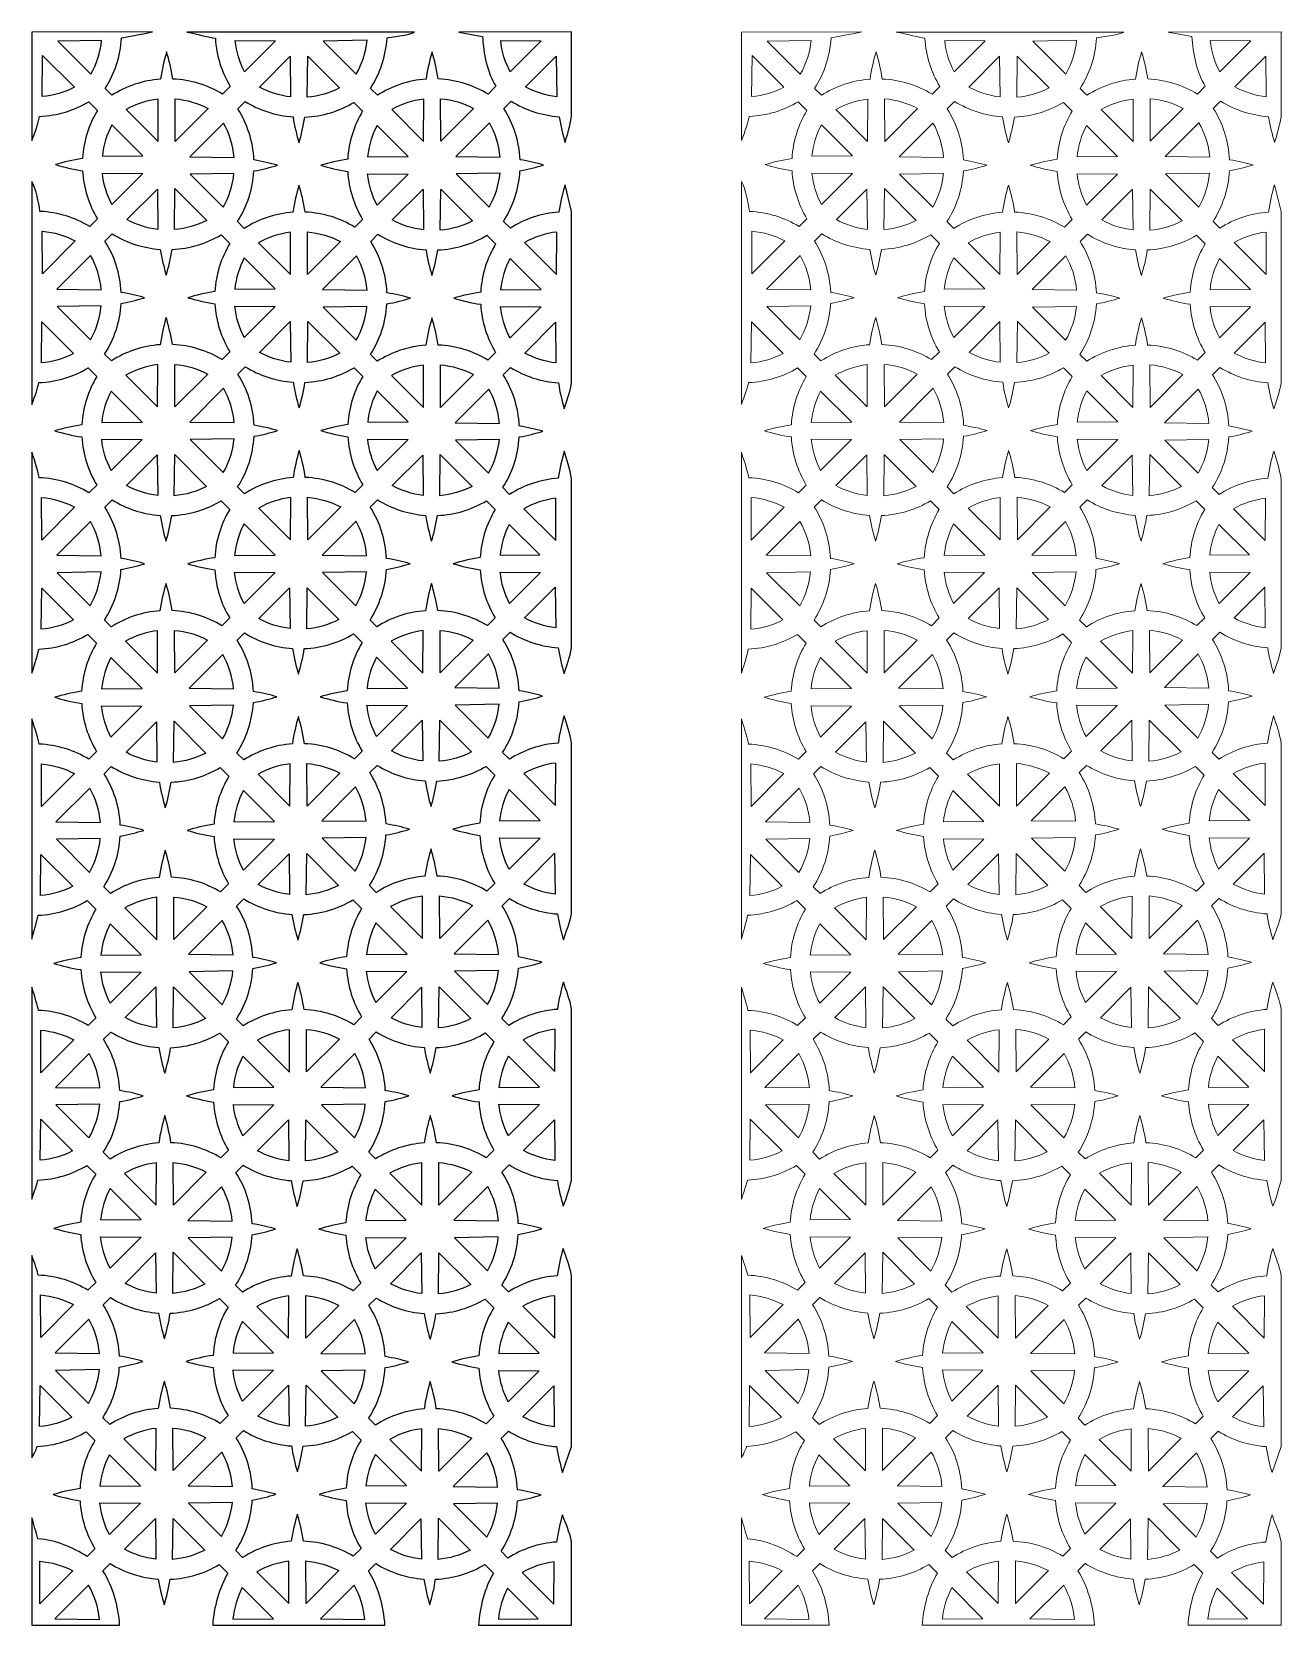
# Model space of a CAD drawing. Header units: centimetres. Extents: x -48 to 48, y -61 to 61.
import ezdxf

# ---------------------------------------------------------------- set-up
doc = ezdxf.new("R2010")
doc.units = ezdxf.units.CM
doc.header["$MEASUREMENT"] = 0
doc.layers.add('layer 1', color=7, linetype='Continuous')

msp = doc.modelspace()

# ---------------------------------------------------------------- linework, layer by layer
at = {"layer": 'layer 1', "color": 142}
for points, knots in [([(-6.48856, -60.82792), (-6.48856, -60.82792), (-13.59291, -60.82724), (-13.59291, -60.82724), (-13.59291, -60.82724), (-13.51641, -59.48731), (-13.11238, -57.94875), (-12.45602, -56.86519), (-12.45602, -56.86519), (-12.45602, -56.86519), (-13.11895, -56.20226), (-13.11895, -56.20226), (-13.11895, -56.20226), (-14.22512, -56.86352), (-15.50407, -57.26527), (-16.87194, -57.32336), (-16.87194, -57.32336), (-16.98777, -58.02943), (-17.13738, -58.68624), (-17.31835, -59.27839), (-17.31835, -59.27839), (-17.50028, -58.68307), (-17.65401, -58.02223), (-17.77007, -57.31187), (-17.77007, -57.31187), (-19.10814, -57.21915), (-20.36379, -56.79671), (-21.44044, -56.12607), (-21.44044, -56.12607), (-21.44044, -56.12607), (-21.99777, -56.68342), (-21.99777, -56.68342), (-21.99777, -56.68342), (-21.27049, -57.82392), (-20.81033, -59.39349), (-20.74291, -60.82948), (-20.74291, -60.82948), (-20.74291, -60.82948), (-33.89084, -60.82763), (-33.89084, -60.82763), (-33.89084, -60.82763), (-33.81434, -59.4877), (-33.38888, -57.95197), (-32.73252, -56.86841), (-32.73252, -56.86841), (-32.73252, -56.86841), (-33.39545, -56.20548), (-33.39545, -56.20548), (-33.39545, -56.20548), (-34.50162, -56.86674), (-35.78057, -57.26849), (-37.14844, -57.32658), (-37.14844, -57.32658), (-37.26427, -58.03265), (-37.41388, -58.68946), (-37.59485, -59.28161), (-37.59485, -59.28161), (-37.77678, -58.68629), (-37.93051, -58.02545), (-38.04657, -57.31509), (-38.04657, -57.31509), (-39.38464, -57.22237), (-40.64029, -56.79993), (-41.71694, -56.12929), (-41.71694, -56.12929), (-41.71694, -56.12929), (-42.27427, -56.68664), (-42.27427, -56.68664), (-42.27427, -56.68664), (-41.54699, -57.82714), (-41.07007, -59.39245), (-41.00265, -60.82844), (-41.00265, -60.82844), (-41.00265, -60.82844), (-47.7014, -60.82706), (-47.7014, -60.82706), (-47.7014, -60.82706), (-47.7014, -60.82706), (-47.69771, -52.63567), (-47.69771, -52.63567), (-47.69771, -52.63567), (-47.54493, -53.17316), (-47.39215, -53.71065), (-47.23938, -54.24815), (-47.23938, -54.24815), (-45.85203, -54.30812), (-44.59495, -54.90884), (-43.47842, -55.58805), (-43.47842, -55.58805), (-43.47842, -55.58805), (-42.88678, -54.99639), (-42.88678, -54.99639), (-42.88678, -54.99639), (-43.54241, -53.91401), (-43.94867, -52.66409), (-44.02581, -51.32585), (-44.02581, -51.32585), (-44.77242, -51.20798), (-45.46554, -51.05059), (-46.08735, -50.86056), (-46.08735, -50.86056), (-45.46565, -50.67056), (-44.7725, -50.51303), (-44.02608, -50.39517), (-44.02608, -50.39517), (-43.94958, -49.05524), (-43.54314, -47.80348), (-42.88678, -46.71992), (-42.88678, -46.71992), (-42.88678, -46.71992), (-43.54971, -46.05699), (-43.54971, -46.05699), (-43.54971, -46.05699), (-44.65588, -46.71825), (-45.93483, -47.12), (-47.3027, -47.17809), (-47.3027, -47.17809), (-47.32501, -47.31416), (-47.48477, -47.64345), (-47.70478, -48.05532), (-47.70478, -48.05532), (-47.70478, -48.05532), (-47.70479, -32.60686), (-47.70479, -32.60686), (-47.70479, -32.60686), (-47.4697, -33.25119), (-47.26326, -33.85004), (-47.22303, -34.10531), (-47.22303, -34.10531), (-45.83568, -34.16528), (-44.53979, -34.57884), (-43.42326, -35.25805), (-43.42326, -35.25805), (-43.42326, -35.25805), (-42.83162, -34.66639), (-42.83162, -34.66639), (-42.83162, -34.66639), (-43.50383, -33.55664), (-43.89598, -32.29061), (-43.97065, -30.99585), (-43.97065, -30.99585), (-44.66674, -30.88596), (-45.35797, -30.73661), (-46.03219, -30.53056), (-46.03219, -30.53056), (-45.35818, -30.32458), (-44.66676, -30.17504), (-43.97092, -30.06517), (-43.97092, -30.06517), (-43.89442, -28.72524), (-43.48798, -27.47348), (-42.83162, -26.38992), (-42.83162, -26.38992), (-42.83162, -26.38992), (-43.49455, -25.72699), (-43.49455, -25.72699), (-43.49455, -25.72699), (-44.60072, -26.38825), (-45.87967, -26.79), (-47.24754, -26.84809), (-47.24754, -26.84809), (-47.28558, -27.08), (-47.48033, -27.65985), (-47.70478, -28.29413), (-47.70478, -28.29413), (-47.70478, -28.29413), (-47.70479, -12.12073), (-47.70479, -12.12073), (-47.70479, -12.12073), (-47.47658, -12.84796), (-47.25682, -13.57982), (-47.20853, -13.88616), (-47.20853, -13.88616), (-45.82118, -13.94613), (-44.52529, -14.35969), (-43.40876, -15.0389), (-43.40876, -15.0389), (-43.40876, -15.0389), (-42.81712, -14.44724), (-42.81712, -14.44724), (-42.81712, -14.44724), (-43.47275, -13.36486), (-43.87901, -12.11494), (-43.95615, -10.7767), (-43.95615, -10.7767), (-44.70276, -10.65883), (-45.39588, -10.50144), (-46.01769, -10.31141), (-46.01769, -10.31141), (-45.39599, -10.12141), (-44.70284, -9.96388), (-43.95642, -9.84602), (-43.95642, -9.84602), (-43.87992, -8.50609), (-43.47348, -7.25433), (-42.81712, -6.17077), (-42.81712, -6.17077), (-42.81712, -6.17077), (-43.48005, -5.50784), (-43.48005, -5.50784), (-43.48005, -5.50784), (-44.58622, -6.1691), (-45.86517, -6.57085), (-47.23304, -6.62894), (-47.23304, -6.62894), (-47.27889, -6.90849), (-47.48662, -7.66945), (-47.70491, -8.43892), (-47.70491, -8.43892), (-47.70491, -8.43892), (-47.70478, 8.3621), (-47.70478, 8.3621), (-47.70478, 8.3621), (-47.45504, 7.59309), (-47.20945, 6.79964), (-47.15337, 6.44384), (-47.15337, 6.44384), (-45.76602, 6.38387), (-44.47013, 5.97031), (-43.3536, 5.2911), (-43.3536, 5.2911), (-43.3536, 5.2911), (-42.76196, 5.88276), (-42.76196, 5.88276), (-42.76196, 5.88276), (-43.41759, 6.96514), (-43.82385, 8.21506), (-43.90099, 9.5533), (-43.90099, 9.5533), (-44.6476, 9.67117), (-45.34072, 9.82856), (-45.96253, 10.01859), (-45.96253, 10.01859), (-45.34083, 10.20859), (-44.64768, 10.36612), (-43.90126, 10.48398), (-43.90126, 10.48398), (-43.82476, 11.82391), (-43.41832, 13.07567), (-42.76196, 14.15923), (-42.76196, 14.15923), (-42.76196, 14.15923), (-43.42489, 14.82216), (-43.42489, 14.82216), (-43.42489, 14.82216), (-44.53106, 14.1609), (-45.81001, 13.75915), (-47.17788, 13.70106), (-47.17788, 13.70106), (-47.2317, 13.37292), (-47.46494, 12.60791), (-47.70478, 11.85626), (-47.70478, 11.85626), (-47.70478, 11.85626), (-47.70467, 28.74149), (-47.70467, 28.74149), (-47.70467, 28.74149), (-47.44528, 27.94444), (-47.19648, 27.13971), (-47.1411, 26.78837), (-47.1411, 26.78837), (-45.75375, 26.7284), (-44.45786, 26.31484), (-43.34133, 25.63563), (-43.34133, 25.63563), (-43.34133, 25.63563), (-42.74969, 26.22729), (-42.74969, 26.22729), (-42.74969, 26.22729), (-43.40532, 27.30967), (-43.81158, 28.55959), (-43.88872, 29.89783), (-43.88872, 29.89783), (-44.63533, 30.0157), (-45.32845, 30.17309), (-45.95026, 30.36312), (-45.95026, 30.36312), (-45.32856, 30.55312), (-44.63541, 30.71065), (-43.88899, 30.82851), (-43.88899, 30.82851), (-43.81249, 32.16844), (-43.40605, 33.4202), (-42.74969, 34.50376), (-42.74969, 34.50376), (-42.74969, 34.50376), (-43.41262, 35.16669), (-43.41262, 35.16669), (-43.41262, 35.16669), (-44.51879, 34.50543), (-45.79774, 34.10368), (-47.16561, 34.04559), (-47.16561, 34.04559), (-47.21884, 33.72108), (-47.45549, 33.05438), (-47.70478, 32.38813), (-47.70478, 32.38813), (-47.70478, 32.38813), (-47.70343, 49.40799), (-47.70343, 49.40799), (-47.70343, 49.40799), (-47.33285, 48.70812), (-47.20838, 47.89508), (-47.08594, 47.11837), (-47.08594, 47.11837), (-45.69859, 47.0584), (-44.4027, 46.64484), (-43.28617, 45.96563), (-43.28617, 45.96563), (-43.28617, 45.96563), (-42.69453, 46.55729), (-42.69453, 46.55729), (-42.69453, 46.55729), (-43.35016, 47.63967), (-43.75642, 48.88959), (-43.83356, 50.22783), (-43.83356, 50.22783), (-44.58017, 50.3457), (-45.27329, 50.50309), (-45.8951, 50.69312), (-45.8951, 50.69312), (-45.2734, 50.88312), (-44.58025, 51.04065), (-43.83383, 51.15851), (-43.83383, 51.15851), (-43.75733, 52.49844), (-43.35089, 53.7502), (-42.69453, 54.83376), (-42.69453, 54.83376), (-42.69453, 54.83376), (-43.35746, 55.49669), (-43.35746, 55.49669), (-43.35746, 55.49669), (-44.46363, 54.83543), (-45.74258, 54.43368), (-47.11045, 54.37559), (-47.11045, 54.37559), (-47.16318, 54.05411), (-47.42171, 53.17067), (-47.70478, 52.54624), (-47.70478, 52.54624), (-47.70478, 52.54624), (-47.70459, 60.81662), (-47.70459, 60.81662), (-47.70459, 60.81662), (-47.70459, 60.81662), (-38.49557, 60.82077), (-38.49557, 60.82077), (-38.49557, 60.82077), (-39.38669, 60.65707), (-40.48646, 60.43381), (-40.85775, 60.36952), (-40.85775, 60.36952), (-40.93854, 58.95124), (-41.38884, 57.63172), (-42.11403, 56.50583), (-42.11403, 56.50583), (-42.11403, 56.50583), (-41.59323, 55.98503), (-41.59323, 55.98503), (-41.59323, 55.98503), (-40.50533, 56.67942), (-39.23934, 57.1179), (-37.87823, 57.21575), (-37.87823, 57.21575), (-37.76005, 57.96912), (-37.60734, 58.67117), (-37.4158, 59.29791), (-37.4158, 59.29791), (-37.2254, 58.67491), (-37.06208, 57.97733), (-36.94413, 57.22911), (-36.94413, 57.22911), (-35.55678, 57.16914), (-34.26089, 56.75558), (-33.14436, 56.07637), (-33.14436, 56.07637), (-33.14436, 56.07637), (-32.55272, 56.66803), (-32.55272, 56.66803), (-32.55272, 56.66803), (-33.20835, 57.75041), (-33.61461, 59.00033), (-33.69175, 60.33857), (-33.69175, 60.33857), (-34.14096, 60.40948), (-34.96281, 60.64102), (-35.87325, 60.81598), (-35.87325, 60.81598), (-35.87325, 60.81598), (-18.48961, 60.81611), (-18.48961, 60.81611), (-18.48961, 60.81611), (-18.79499, 60.59125), (-20.4381, 60.39753), (-20.58125, 60.37274), (-20.58125, 60.37274), (-20.66204, 58.95446), (-21.11234, 57.63494), (-21.83753, 56.50905), (-21.83753, 56.50905), (-21.83753, 56.50905), (-21.31673, 55.98825), (-21.31673, 55.98825), (-21.31673, 55.98825), (-20.22883, 56.68264), (-18.96284, 57.12112), (-17.60173, 57.21897), (-17.60173, 57.21897), (-17.48355, 57.97234), (-17.33084, 58.67439), (-17.1393, 59.30113), (-17.1393, 59.30113), (-16.9489, 58.67813), (-16.78558, 57.98055), (-16.66763, 57.23233), (-16.66763, 57.23233), (-15.28028, 57.17236), (-13.98439, 56.7588), (-12.86786, 56.07959), (-12.86786, 56.07959), (-12.86786, 56.07959), (-12.27622, 56.67125), (-12.27622, 56.67125), (-12.27622, 56.67125), (-12.93185, 57.75363), (-13.21276, 59.14522), (-13.2899, 60.48346), (-13.2899, 60.48346), (-13.2899, 60.48346), (-15.10391, 60.81845), (-15.10391, 60.81845), (-15.10391, 60.81845), (-15.10391, 60.81845), (-6.4909, 60.82948), (-6.4909, 60.82948), (-6.4909, 60.82948), (-6.4909, 60.82948), (-6.4879, 54.34055), (-6.4879, 54.34055), (-6.4879, 54.34055), (-6.60373, 53.63448), (-6.80332, 52.97818), (-6.98429, 52.38603), (-6.98429, 52.38603), (-7.16622, 52.98135), (-7.31995, 53.64219), (-7.43601, 54.35255), (-7.43601, 54.35255), (-8.77408, 54.44527), (-10.02973, 54.86771), (-11.10638, 55.53835), (-11.10638, 55.53835), (-11.10638, 55.53835), (-11.66371, 54.981), (-11.66371, 54.981), (-11.66371, 54.981), (-10.93643, 53.8405), (-10.48995, 52.50349), (-10.42253, 51.0675), (-10.42253, 51.0675), (-9.77682, 50.95549), (-9.1755, 50.82832), (-8.62812, 50.66103), (-8.62812, 50.66103), (-9.17672, 50.49338), (-9.77964, 50.33637), (-10.42699, 50.22425), (-10.42699, 50.22425), (-10.50778, 48.80597), (-10.95808, 47.48645), (-11.68327, 46.36056), (-11.68327, 46.36056), (-11.68327, 46.36056), (-11.16247, 45.83976), (-11.16247, 45.83976), (-11.16247, 45.83976), (-10.07457, 46.53415), (-8.80858, 46.97263), (-7.44747, 47.07048), (-7.44747, 47.07048), (-7.32929, 47.82385), (-7.17658, 48.5259), (-6.98504, 49.15264), (-6.98504, 49.15264), (-6.98504, 49.15264), (-6.48773, 47.10216), (-6.48773, 47.10216), (-6.48773, 47.10216), (-6.48773, 47.10216), (-6.48797, 33.99638), (-6.48797, 33.99638), (-6.48797, 33.99638), (-6.6038, 33.29031), (-6.85848, 32.64818), (-7.03945, 32.05603), (-7.03945, 32.05603), (-7.22138, 32.65135), (-7.37511, 33.31219), (-7.49117, 34.02255), (-7.49117, 34.02255), (-8.82924, 34.11527), (-10.08489, 34.53771), (-11.16154, 35.20835), (-11.16154, 35.20835), (-11.16154, 35.20835), (-11.71887, 34.651), (-11.71887, 34.651), (-11.71887, 34.651), (-10.99159, 33.5105), (-10.54511, 32.17349), (-10.47769, 30.7375), (-10.47769, 30.7375), (-9.83198, 30.62549), (-9.23066, 30.49832), (-8.68328, 30.33103), (-8.68328, 30.33103), (-9.23188, 30.16338), (-9.8348, 30.00637), (-10.48215, 29.89425), (-10.48215, 29.89425), (-10.56294, 28.47597), (-11.01324, 27.15645), (-11.73843, 26.03056), (-11.73843, 26.03056), (-11.73843, 26.03056), (-11.21763, 25.50976), (-11.21763, 25.50976), (-11.21763, 25.50976), (-10.12973, 26.20415), (-8.86374, 26.64263), (-7.50263, 26.74048), (-7.50263, 26.74048), (-7.38445, 27.49385), (-7.23174, 28.1959), (-7.0402, 28.82264), (-7.0402, 28.82264), (-6.8498, 28.19964), (-6.6053, 27.45525), (-6.48735, 26.70703), (-6.48735, 26.70703), (-6.48735, 26.70703), (-6.48784, 13.79191), (-6.48784, 13.79191), (-6.48784, 13.79191), (-6.60367, 13.08584), (-6.87298, 12.42903), (-7.05395, 11.83688), (-7.05395, 11.83688), (-7.23588, 12.4322), (-7.38961, 13.09304), (-7.50567, 13.8034), (-7.50567, 13.8034), (-8.84374, 13.89612), (-10.09939, 14.31856), (-11.17604, 14.9892), (-11.17604, 14.9892), (-11.17604, 14.9892), (-11.73337, 14.43185), (-11.73337, 14.43185), (-11.73337, 14.43185), (-11.00609, 13.29135), (-10.55961, 11.95434), (-10.49219, 10.51835), (-10.49219, 10.51835), (-9.84648, 10.40634), (-9.24516, 10.27917), (-8.69778, 10.11188), (-8.69778, 10.11188), (-9.24638, 9.94423), (-9.8493, 9.78722), (-10.49665, 9.6751), (-10.49665, 9.6751), (-10.57744, 8.25682), (-11.02774, 6.9373), (-11.75293, 5.81141), (-11.75293, 5.81141), (-11.75293, 5.81141), (-11.23213, 5.29061), (-11.23213, 5.29061), (-11.23213, 5.29061), (-10.14423, 5.985), (-8.87824, 6.42348), (-7.51713, 6.52133), (-7.51713, 6.52133), (-7.39895, 7.2747), (-7.24624, 7.97675), (-7.0547, 8.60349), (-7.0547, 8.60349), (-6.8643, 7.98049), (-6.6027, 7.28291), (-6.48475, 6.53469), (-6.48475, 6.53469), (-6.48475, 6.53469), (-6.48667, -6.51988), (-6.48667, -6.51988), (-6.48667, -6.51988), (-6.6025, -7.22595), (-6.92814, -7.90097), (-7.10911, -8.49312), (-7.10911, -8.49312), (-7.29104, -7.8978), (-7.44477, -7.23696), (-7.56083, -6.5266), (-7.56083, -6.5266), (-8.8989, -6.43388), (-10.15455, -6.01144), (-11.2312, -5.3408), (-11.2312, -5.3408), (-11.2312, -5.3408), (-11.78853, -5.89815), (-11.78853, -5.89815), (-11.78853, -5.89815), (-11.06125, -7.03865), (-10.61477, -8.37566), (-10.54735, -9.81165), (-10.54735, -9.81165), (-9.90164, -9.92366), (-9.30032, -10.05083), (-8.75294, -10.21812), (-8.75294, -10.21812), (-9.30154, -10.38577), (-9.90446, -10.54278), (-10.55181, -10.6549), (-10.55181, -10.6549), (-10.6326, -12.07318), (-11.0829, -13.3927), (-11.80809, -14.51859), (-11.80809, -14.51859), (-11.80809, -14.51859), (-11.28729, -15.03939), (-11.28729, -15.03939), (-11.28729, -15.03939), (-10.19939, -14.345), (-8.9334, -13.90652), (-7.57229, -13.80867), (-7.57229, -13.80867), (-7.45411, -13.0553), (-7.3014, -12.35325), (-7.10986, -11.72651), (-7.10986, -11.72651), (-6.91946, -12.34951), (-6.60284, -13.04709), (-6.48489, -13.79531), (-6.48489, -13.79531), (-6.48489, -13.79531), (-6.48177, -26.87457), (-6.48177, -26.87457), (-6.48177, -26.87457), (-6.69498, -27.52893), (-6.81402, -28.18329), (-7.12138, -28.83765), (-7.12138, -28.83765), (-7.30803, -28.23018), (-7.46028, -27.57318), (-7.5731, -26.87113), (-7.5731, -26.87113), (-8.91117, -26.77841), (-10.16682, -26.35597), (-11.24347, -25.68533), (-11.24347, -25.68533), (-11.24347, -25.68533), (-11.8008, -26.24268), (-11.8008, -26.24268), (-11.8008, -26.24268), (-11.07352, -27.38318), (-10.62704, -28.72019), (-10.55962, -30.15618), (-10.55962, -30.15618), (-9.91391, -30.26819), (-9.31259, -30.39536), (-8.76521, -30.56265), (-8.76521, -30.56265), (-9.31381, -30.7303), (-9.91673, -30.88731), (-10.56408, -30.99943), (-10.56408, -30.99943), (-10.64487, -32.41771), (-11.09517, -33.73723), (-11.82036, -34.86312), (-11.82036, -34.86312), (-11.82036, -34.86312), (-11.29956, -35.38392), (-11.29956, -35.38392), (-11.29956, -35.38392), (-10.21166, -34.68953), (-8.94567, -34.25105), (-7.58456, -34.1532), (-7.58456, -34.1532), (-7.46638, -33.39983), (-7.31367, -32.69778), (-7.12213, -32.07104), (-7.12213, -32.07104), (-6.93173, -32.69404), (-6.60577, -33.39162), (-6.48782, -34.13984), (-6.48782, -34.13984), (-6.48782, -34.13984), (-6.48776, -47.19918), (-6.48776, -47.19918), (-6.48776, -47.19918), (-6.48776, -47.19918), (-7.17654, -49.16765), (-7.17654, -49.16765), (-7.17654, -49.16765), (-7.35847, -48.57233), (-7.5122, -47.91149), (-7.62826, -47.20113), (-7.62826, -47.20113), (-8.96633, -47.10841), (-10.22198, -46.68597), (-11.29863, -46.01533), (-11.29863, -46.01533), (-11.29863, -46.01533), (-11.85596, -46.57268), (-11.85596, -46.57268), (-11.85596, -46.57268), (-11.12868, -47.71318), (-10.6822, -49.05019), (-10.61478, -50.48618), (-10.61478, -50.48618), (-9.96907, -50.59819), (-9.36775, -50.72536), (-8.82037, -50.89265), (-8.82037, -50.89265), (-9.36897, -51.0603), (-9.97189, -51.21731), (-10.61924, -51.32943), (-10.61924, -51.32943), (-10.70003, -52.74771), (-11.15033, -54.06723), (-11.87552, -55.19312), (-11.87552, -55.19312), (-11.87552, -55.19312), (-11.35472, -55.71392), (-11.35472, -55.71392), (-11.35472, -55.71392), (-10.26682, -55.01953), (-9.00083, -54.58105), (-7.63972, -54.4832), (-7.63972, -54.4832), (-7.52154, -53.72983), (-7.36883, -53.02778), (-7.17729, -52.40104), (-7.17729, -52.40104), (-6.98689, -53.02404), (-6.60697, -53.71022), (-6.48902, -54.45844), (-6.48902, -54.45844), (-6.48902, -54.45844), (-6.48856, -60.82792), (-6.48856, -60.82792)], [0, 0, 0, 0, 0.005291005, 0.005291005, 0.005291005, 0.005291005, 0.010582011, 0.010582011, 0.010582011, 0.010582011, 0.015873016, 0.015873016, 0.015873016, 0.015873016, 0.021164021, 0.021164021, 0.021164021, 0.021164021, 0.026455026, 0.026455026, 0.026455026, 0.026455026, 0.031746032, 0.031746032, 0.031746032, 0.031746032, 0.037037037, 0.037037037, 0.037037037, 0.037037037, 0.042328042, 0.042328042, 0.042328042, 0.042328042, 0.047619048, 0.047619048, 0.047619048, 0.047619048, 0.052910053, 0.052910053, 0.052910053, 0.052910053, 0.058201058, 0.058201058, 0.058201058, 0.058201058, 0.063492063, 0.063492063, 0.063492063, 0.063492063, 0.068783069, 0.068783069, 0.068783069, 0.068783069, 0.074074074, 0.074074074, 0.074074074, 0.074074074, 0.079365079, 0.079365079, 0.079365079, 0.079365079, 0.084656085, 0.084656085, 0.084656085, 0.084656085, 0.08994709, 0.08994709, 0.08994709, 0.08994709, 0.095238095, 0.095238095, 0.095238095, 0.095238095, 0.100529101, 0.100529101, 0.100529101, 0.100529101, 0.105820106, 0.105820106, 0.105820106, 0.105820106, 0.111111111, 0.111111111, 0.111111111, 0.111111111, 0.116402116, 0.116402116, 0.116402116, 0.116402116, 0.121693122, 0.121693122, 0.121693122, 0.121693122, 0.126984127, 0.126984127, 0.126984127, 0.126984127, 0.132275132, 0.132275132, 0.132275132, 0.132275132, 0.137566138, 0.137566138, 0.137566138, 0.137566138, 0.142857143, 0.142857143, 0.142857143, 0.142857143, 0.148148148, 0.148148148, 0.148148148, 0.148148148, 0.153439153, 0.153439153, 0.153439153, 0.153439153, 0.158730159, 0.158730159, 0.158730159, 0.158730159, 0.164021164, 0.164021164, 0.164021164, 0.164021164, 0.169312169, 0.169312169, 0.169312169, 0.169312169, 0.174603175, 0.174603175, 0.174603175, 0.174603175, 0.17989418, 0.17989418, 0.17989418, 0.17989418, 0.185185185, 0.185185185, 0.185185185, 0.185185185, 0.19047619, 0.19047619, 0.19047619, 0.19047619, 0.195767196, 0.195767196, 0.195767196, 0.195767196, 0.201058201, 0.201058201, 0.201058201, 0.201058201, 0.206349206, 0.206349206, 0.206349206, 0.206349206, 0.211640212, 0.211640212, 0.211640212, 0.211640212, 0.216931217, 0.216931217, 0.216931217, 0.216931217, 0.222222222, 0.222222222, 0.222222222, 0.222222222, 0.227513228, 0.227513228, 0.227513228, 0.227513228, 0.232804233, 0.232804233, 0.232804233, 0.232804233, 0.238095238, 0.238095238, 0.238095238, 0.238095238, 0.243386243, 0.243386243, 0.243386243, 0.243386243, 0.248677249, 0.248677249, 0.248677249, 0.248677249, 0.253968254, 0.253968254, 0.253968254, 0.253968254, 0.259259259, 0.259259259, 0.259259259, 0.259259259, 0.264550265, 0.264550265, 0.264550265, 0.264550265, 0.26984127, 0.26984127, 0.26984127, 0.26984127, 0.275132275, 0.275132275, 0.275132275, 0.275132275, 0.28042328, 0.28042328, 0.28042328, 0.28042328, 0.285714286, 0.285714286, 0.285714286, 0.285714286, 0.291005291, 0.291005291, 0.291005291, 0.291005291, 0.296296296, 0.296296296, 0.296296296, 0.296296296, 0.301587302, 0.301587302, 0.301587302, 0.301587302, 0.306878307, 0.306878307, 0.306878307, 0.306878307, 0.312169312, 0.312169312, 0.312169312, 0.312169312, 0.317460317, 0.317460317, 0.317460317, 0.317460317, 0.322751323, 0.322751323, 0.322751323, 0.322751323, 0.328042328, 0.328042328, 0.328042328, 0.328042328, 0.333333333, 0.333333333, 0.333333333, 0.333333333, 0.338624339, 0.338624339, 0.338624339, 0.338624339, 0.343915344, 0.343915344, 0.343915344, 0.343915344, 0.349206349, 0.349206349, 0.349206349, 0.349206349, 0.354497354, 0.354497354, 0.354497354, 0.354497354, 0.35978836, 0.35978836, 0.35978836, 0.35978836, 0.365079365, 0.365079365, 0.365079365, 0.365079365, 0.37037037, 0.37037037, 0.37037037, 0.37037037, 0.375661376, 0.375661376, 0.375661376, 0.375661376, 0.380952381, 0.380952381, 0.380952381, 0.380952381, 0.386243386, 0.386243386, 0.386243386, 0.386243386, 0.391534392, 0.391534392, 0.391534392, 0.391534392, 0.396825397, 0.396825397, 0.396825397, 0.396825397, 0.402116402, 0.402116402, 0.402116402, 0.402116402, 0.407407407, 0.407407407, 0.407407407, 0.407407407, 0.412698413, 0.412698413, 0.412698413, 0.412698413, 0.417989418, 0.417989418, 0.417989418, 0.417989418, 0.423280423, 0.423280423, 0.423280423, 0.423280423, 0.428571429, 0.428571429, 0.428571429, 0.428571429, 0.433862434, 0.433862434, 0.433862434, 0.433862434, 0.439153439, 0.439153439, 0.439153439, 0.439153439, 0.444444444, 0.444444444, 0.444444444, 0.444444444, 0.44973545, 0.44973545, 0.44973545, 0.44973545, 0.455026455, 0.455026455, 0.455026455, 0.455026455, 0.46031746, 0.46031746, 0.46031746, 0.46031746, 0.465608466, 0.465608466, 0.465608466, 0.465608466, 0.470899471, 0.470899471, 0.470899471, 0.470899471, 0.476190476, 0.476190476, 0.476190476, 0.476190476, 0.481481481, 0.481481481, 0.481481481, 0.481481481, 0.486772487, 0.486772487, 0.486772487, 0.486772487, 0.492063492, 0.492063492, 0.492063492, 0.492063492, 0.497354497, 0.497354497, 0.497354497, 0.497354497, 0.502645503, 0.502645503, 0.502645503, 0.502645503, 0.507936508, 0.507936508, 0.507936508, 0.507936508, 0.513227513, 0.513227513, 0.513227513, 0.513227513, 0.518518519, 0.518518519, 0.518518519, 0.518518519, 0.523809524, 0.523809524, 0.523809524, 0.523809524, 0.529100529, 0.529100529, 0.529100529, 0.529100529, 0.534391534, 0.534391534, 0.534391534, 0.534391534, 0.53968254, 0.53968254, 0.53968254, 0.53968254, 0.544973545, 0.544973545, 0.544973545, 0.544973545, 0.55026455, 0.55026455, 0.55026455, 0.55026455, 0.555555556, 0.555555556, 0.555555556, 0.555555556, 0.560846561, 0.560846561, 0.560846561, 0.560846561, 0.566137566, 0.566137566, 0.566137566, 0.566137566, 0.571428571, 0.571428571, 0.571428571, 0.571428571, 0.576719577, 0.576719577, 0.576719577, 0.576719577, 0.582010582, 0.582010582, 0.582010582, 0.582010582, 0.587301587, 0.587301587, 0.587301587, 0.587301587, 0.592592593, 0.592592593, 0.592592593, 0.592592593, 0.597883598, 0.597883598, 0.597883598, 0.597883598, 0.603174603, 0.603174603, 0.603174603, 0.603174603, 0.608465608, 0.608465608, 0.608465608, 0.608465608, 0.613756614, 0.613756614, 0.613756614, 0.613756614, 0.619047619, 0.619047619, 0.619047619, 0.619047619, 0.624338624, 0.624338624, 0.624338624, 0.624338624, 0.62962963, 0.62962963, 0.62962963, 0.62962963, 0.634920635, 0.634920635, 0.634920635, 0.634920635, 0.64021164, 0.64021164, 0.64021164, 0.64021164, 0.645502646, 0.645502646, 0.645502646, 0.645502646, 0.650793651, 0.650793651, 0.650793651, 0.650793651, 0.656084656, 0.656084656, 0.656084656, 0.656084656, 0.661375661, 0.661375661, 0.661375661, 0.661375661, 0.666666667, 0.666666667, 0.666666667, 0.666666667, 0.671957672, 0.671957672, 0.671957672, 0.671957672, 0.677248677, 0.677248677, 0.677248677, 0.677248677, 0.682539683, 0.682539683, 0.682539683, 0.682539683, 0.687830688, 0.687830688, 0.687830688, 0.687830688, 0.693121693, 0.693121693, 0.693121693, 0.693121693, 0.698412698, 0.698412698, 0.698412698, 0.698412698, 0.703703704, 0.703703704, 0.703703704, 0.703703704, 0.708994709, 0.708994709, 0.708994709, 0.708994709, 0.714285714, 0.714285714, 0.714285714, 0.714285714, 0.71957672, 0.71957672, 0.71957672, 0.71957672, 0.724867725, 0.724867725, 0.724867725, 0.724867725, 0.73015873, 0.73015873, 0.73015873, 0.73015873, 0.735449735, 0.735449735, 0.735449735, 0.735449735, 0.740740741, 0.740740741, 0.740740741, 0.740740741, 0.746031746, 0.746031746, 0.746031746, 0.746031746, 0.751322751, 0.751322751, 0.751322751, 0.751322751, 0.756613757, 0.756613757, 0.756613757, 0.756613757, 0.761904762, 0.761904762, 0.761904762, 0.761904762, 0.767195767, 0.767195767, 0.767195767, 0.767195767, 0.772486772, 0.772486772, 0.772486772, 0.772486772, 0.777777778, 0.777777778, 0.777777778, 0.777777778, 0.783068783, 0.783068783, 0.783068783, 0.783068783, 0.788359788, 0.788359788, 0.788359788, 0.788359788, 0.793650794, 0.793650794, 0.793650794, 0.793650794, 0.798941799, 0.798941799, 0.798941799, 0.798941799, 0.804232804, 0.804232804, 0.804232804, 0.804232804, 0.80952381, 0.80952381, 0.80952381, 0.80952381, 0.814814815, 0.814814815, 0.814814815, 0.814814815, 0.82010582, 0.82010582, 0.82010582, 0.82010582, 0.825396825, 0.825396825, 0.825396825, 0.825396825, 0.830687831, 0.830687831, 0.830687831, 0.830687831, 0.835978836, 0.835978836, 0.835978836, 0.835978836, 0.841269841, 0.841269841, 0.841269841, 0.841269841, 0.846560847, 0.846560847, 0.846560847, 0.846560847, 0.851851852, 0.851851852, 0.851851852, 0.851851852, 0.857142857, 0.857142857, 0.857142857, 0.857142857, 0.862433862, 0.862433862, 0.862433862, 0.862433862, 0.867724868, 0.867724868, 0.867724868, 0.867724868, 0.873015873, 0.873015873, 0.873015873, 0.873015873, 0.878306878, 0.878306878, 0.878306878, 0.878306878, 0.883597884, 0.883597884, 0.883597884, 0.883597884, 0.888888889, 0.888888889, 0.888888889, 0.888888889, 0.894179894, 0.894179894, 0.894179894, 0.894179894, 0.899470899, 0.899470899, 0.899470899, 0.899470899, 0.904761905, 0.904761905, 0.904761905, 0.904761905, 0.91005291, 0.91005291, 0.91005291, 0.91005291, 0.915343915, 0.915343915, 0.915343915, 0.915343915, 0.920634921, 0.920634921, 0.920634921, 0.920634921, 0.925925926, 0.925925926, 0.925925926, 0.925925926, 0.931216931, 0.931216931, 0.931216931, 0.931216931, 0.936507937, 0.936507937, 0.936507937, 0.936507937, 0.941798942, 0.941798942, 0.941798942, 0.941798942, 0.947089947, 0.947089947, 0.947089947, 0.947089947, 0.952380952, 0.952380952, 0.952380952, 0.952380952, 0.957671958, 0.957671958, 0.957671958, 0.957671958, 0.962962963, 0.962962963, 0.962962963, 0.962962963, 0.968253968, 0.968253968, 0.968253968, 0.968253968, 0.973544974, 0.973544974, 0.973544974, 0.973544974, 0.978835979, 0.978835979, 0.978835979, 0.978835979, 0.984126984, 0.984126984, 0.984126984, 0.984126984, 0.989417989, 0.989417989, 0.989417989, 0.989417989, 1, 1, 1, 1]), ([(-43.20541, 57.59696), (-43.20541, 57.59696), (-45.73187, 60.12365), (-45.73187, 60.12365), (-45.73187, 60.12365), (-45.73187, 60.12365), (-42.37855, 60.18114), (-42.37855, 60.18114), (-42.37855, 60.18114), (-42.47248, 59.25157), (-42.76151, 58.36905), (-43.20541, 57.59696)], [0, 0, 0, 0, 0.25, 0.25, 0.25, 0.25, 0.5, 0.5, 0.5, 0.5, 1, 1, 1, 1]), ([(-31.45266, 57.76808), (-31.45266, 57.76808), (-29.08516, 60.13559), (-29.08516, 60.13559), (-29.08516, 60.13559), (-29.08516, 60.13559), (-32.17355, 60.16093), (-32.17355, 60.16093), (-32.17355, 60.16093), (-32.089, 59.3035), (-31.83775, 58.49491), (-31.45266, 57.76808)], [0, 0, 0, 0, 0.25, 0.25, 0.25, 0.25, 0.5, 0.5, 0.5, 0.5, 1, 1, 1, 1]), ([(-22.92891, 57.60018), (-22.92891, 57.60018), (-25.45537, 60.12687), (-25.45537, 60.12687), (-25.45537, 60.12687), (-25.45537, 60.12687), (-22.10205, 60.18436), (-22.10205, 60.18436), (-22.10205, 60.18436), (-22.19598, 59.25479), (-22.48501, 58.37227), (-22.92891, 57.60018)], [0, 0, 0, 0, 0.25, 0.25, 0.25, 0.25, 0.5, 0.5, 0.5, 0.5, 1, 1, 1, 1]), ([(-11.17616, 57.7713), (-11.17616, 57.7713), (-8.80866, 60.13881), (-8.80866, 60.13881), (-8.80866, 60.13881), (-8.80866, 60.13881), (-11.89705, 60.16415), (-11.89705, 60.16415), (-11.89705, 60.16415), (-11.8125, 59.30672), (-11.56125, 58.49813), (-11.17616, 57.7713)], [0, 0, 0, 0, 0.25, 0.25, 0.25, 0.25, 0.5, 0.5, 0.5, 0.5, 1, 1, 1, 1]), ([(-44.45952, 56.59875), (-44.45952, 56.59875), (-46.88652, 59.02575), (-46.88652, 59.02575), (-46.88652, 59.02575), (-46.88652, 59.02575), (-46.92443, 55.88968), (-46.92443, 55.88968), (-46.92443, 55.88968), (-46.04118, 55.96117), (-45.20772, 56.20932), (-44.45952, 56.59875)], [0, 0, 0, 0, 0.25, 0.25, 0.25, 0.25, 0.5, 0.5, 0.5, 0.5, 1, 1, 1, 1]), ([(-27.97846, 58.96807), (-27.97846, 58.96807), (-30.3305, 56.61619), (-30.3305, 56.61619), (-30.3305, 56.61619), (-29.60709, 56.21835), (-28.79978, 55.9542), (-27.94192, 55.85713), (-27.94192, 55.85713), (-27.94192, 55.85713), (-27.97846, 58.96807), (-27.97846, 58.96807)], [0, 0, 0, 0, 0.25, 0.25, 0.25, 0.25, 0.5, 0.5, 0.5, 0.5, 1, 1, 1, 1]), ([(-24.20704, 56.5461), (-24.20704, 56.5461), (-26.63404, 58.9731), (-26.63404, 58.9731), (-26.63404, 58.9731), (-26.63404, 58.9731), (-26.67195, 55.83703), (-26.67195, 55.83703), (-26.67195, 55.83703), (-25.7887, 55.90852), (-24.95524, 56.15667), (-24.20704, 56.5461)], [0, 0, 0, 0, 0.25, 0.25, 0.25, 0.25, 0.5, 0.5, 0.5, 0.5, 1, 1, 1, 1]), ([(-7.65837, 58.98619), (-7.65837, 58.98619), (-10.01041, 56.63431), (-10.01041, 56.63431), (-10.01041, 56.63431), (-9.287, 56.23647), (-8.47969, 55.97232), (-7.62183, 55.87525), (-7.62183, 55.87525), (-7.62183, 55.87525), (-7.65837, 58.98619), (-7.65837, 58.98619)], [0, 0, 0, 0, 0.25, 0.25, 0.25, 0.25, 0.5, 0.5, 0.5, 0.5, 1, 1, 1, 1]), ([(-38.05437, 55.69284), (-38.05437, 55.69284), (-38.06744, 52.45926), (-38.06744, 52.45926), (-38.06744, 52.45926), (-38.06744, 52.45926), (-40.50069, 54.89252), (-40.50069, 54.89252), (-40.50069, 54.89252), (-39.76314, 55.31148), (-38.93559, 55.59033), (-38.05437, 55.69284)], [0, 0, 0, 0, 0.25, 0.25, 0.25, 0.25, 0.5, 0.5, 0.5, 0.5, 1, 1, 1, 1]), ([(-36.75228, 52.46861), (-36.75228, 52.46861), (-34.24377, 54.97696), (-34.24377, 54.97696), (-34.24377, 54.97696), (-35.00693, 55.38362), (-35.86089, 55.64252), (-36.76704, 55.71548), (-36.76704, 55.71548), (-36.76704, 55.71548), (-36.75228, 52.46861), (-36.75228, 52.46861)], [0, 0, 0, 0, 0.25, 0.25, 0.25, 0.25, 0.5, 0.5, 0.5, 0.5, 1, 1, 1, 1]), ([(-30.74708, 50.20613), (-30.82787, 48.78785), (-31.27817, 47.46833), (-32.00336, 46.34244), (-32.00336, 46.34244), (-32.00336, 46.34244), (-31.48256, 45.82164), (-31.48256, 45.82164), (-31.48256, 45.82164), (-30.39466, 46.51603), (-29.12867, 46.95451), (-27.76756, 47.05236), (-27.76756, 47.05236), (-27.64938, 47.80573), (-27.49667, 48.50778), (-27.30513, 49.13452), (-27.30513, 49.13452), (-27.11473, 48.51152), (-26.95141, 47.81394), (-26.83346, 47.06572), (-26.83346, 47.06572), (-25.44611, 47.00575), (-24.15022, 46.59219), (-23.03369, 45.91298), (-23.03369, 45.91298), (-23.03369, 45.91298), (-22.44205, 46.50464), (-22.44205, 46.50464), (-22.44205, 46.50464), (-23.09768, 47.58702), (-23.50394, 48.83694), (-23.58108, 50.17518), (-23.58108, 50.17518), (-24.32769, 50.29305), (-25.02081, 50.45044), (-25.64262, 50.64047), (-25.64262, 50.64047), (-25.02092, 50.83047), (-24.32777, 50.988), (-23.58135, 51.10586), (-23.58135, 51.10586), (-23.50485, 52.44579), (-23.09841, 53.69755), (-22.44205, 54.78111), (-22.44205, 54.78111), (-22.44205, 54.78111), (-23.10498, 55.44404), (-23.10498, 55.44404), (-23.10498, 55.44404), (-24.21115, 54.78278), (-25.4901, 54.38103), (-26.85797, 54.32294), (-26.85797, 54.32294), (-26.9738, 53.61687), (-27.12341, 52.96006), (-27.30438, 52.36791), (-27.30438, 52.36791), (-27.48631, 52.96323), (-27.64004, 53.62407), (-27.7561, 54.33443), (-27.7561, 54.33443), (-29.09417, 54.42715), (-30.34982, 54.84959), (-31.42647, 55.52023), (-31.42647, 55.52023), (-31.42647, 55.52023), (-31.9838, 54.96288), (-31.9838, 54.96288), (-31.9838, 54.96288), (-31.25652, 53.82238), (-30.81004, 52.48537), (-30.74262, 51.04938), (-30.74262, 51.04938), (-30.09691, 50.93737), (-29.49559, 50.8102), (-28.94821, 50.64291), (-28.94821, 50.64291), (-29.49681, 50.47526), (-30.09973, 50.31825), (-30.74708, 50.20613)], [0, 0, 0, 0, 0.047619048, 0.047619048, 0.047619048, 0.047619048, 0.095238095, 0.095238095, 0.095238095, 0.095238095, 0.142857143, 0.142857143, 0.142857143, 0.142857143, 0.19047619, 0.19047619, 0.19047619, 0.19047619, 0.238095238, 0.238095238, 0.238095238, 0.238095238, 0.285714286, 0.285714286, 0.285714286, 0.285714286, 0.333333333, 0.333333333, 0.333333333, 0.333333333, 0.380952381, 0.380952381, 0.380952381, 0.380952381, 0.428571429, 0.428571429, 0.428571429, 0.428571429, 0.476190476, 0.476190476, 0.476190476, 0.476190476, 0.523809524, 0.523809524, 0.523809524, 0.523809524, 0.571428571, 0.571428571, 0.571428571, 0.571428571, 0.619047619, 0.619047619, 0.619047619, 0.619047619, 0.666666667, 0.666666667, 0.666666667, 0.666666667, 0.714285714, 0.714285714, 0.714285714, 0.714285714, 0.761904762, 0.761904762, 0.761904762, 0.761904762, 0.80952381, 0.80952381, 0.80952381, 0.80952381, 0.857142857, 0.857142857, 0.857142857, 0.857142857, 0.904761905, 0.904761905, 0.904761905, 0.904761905, 1, 1, 1, 1]), ([(-17.77787, 55.69606), (-17.77787, 55.69606), (-17.79094, 52.46248), (-17.79094, 52.46248), (-17.79094, 52.46248), (-17.79094, 52.46248), (-20.22419, 54.89574), (-20.22419, 54.89574), (-20.22419, 54.89574), (-19.48664, 55.3147), (-18.65909, 55.59355), (-17.77787, 55.69606)], [0, 0, 0, 0, 0.25, 0.25, 0.25, 0.25, 0.5, 0.5, 0.5, 0.5, 1, 1, 1, 1]), ([(-16.47578, 52.47183), (-16.47578, 52.47183), (-13.96727, 54.98018), (-13.96727, 54.98018), (-13.96727, 54.98018), (-14.73043, 55.38684), (-15.58439, 55.64574), (-16.49054, 55.7187), (-16.49054, 55.7187), (-16.49054, 55.7187), (-16.47578, 52.47183), (-16.47578, 52.47183)], [0, 0, 0, 0, 0.25, 0.25, 0.25, 0.25, 0.5, 0.5, 0.5, 0.5, 1, 1, 1, 1]), ([(-41.59448, 53.73371), (-41.59448, 53.73371), (-39.22185, 51.36108), (-39.22185, 51.36108), (-39.22185, 51.36108), (-39.22185, 51.36108), (-42.31581, 51.33626), (-42.31581, 51.33626), (-42.31581, 51.33626), (-42.23168, 52.19537), (-41.98021, 53.00564), (-41.59448, 53.73371)], [0, 0, 0, 0, 0.25, 0.25, 0.25, 0.25, 0.5, 0.5, 0.5, 0.5, 1, 1, 1, 1]), ([(-33.07635, 53.87033), (-32.63019, 53.08391), (-32.34308, 52.19532), (-32.25925, 51.24851), (-32.25925, 51.24851), (-32.25925, 51.24851), (-35.65264, 51.29406), (-35.65264, 51.29406), (-35.65264, 51.29406), (-35.65264, 51.29406), (-33.07635, 53.87033), (-33.07635, 53.87033)], [0, 0, 0, 0, 0.25, 0.25, 0.25, 0.25, 0.5, 0.5, 0.5, 0.5, 1, 1, 1, 1]), ([(-21.342, 53.68106), (-21.342, 53.68106), (-18.96937, 51.30843), (-18.96937, 51.30843), (-18.96937, 51.30843), (-18.96937, 51.30843), (-22.06333, 51.28361), (-22.06333, 51.28361), (-22.06333, 51.28361), (-21.9792, 52.14272), (-21.72773, 52.95299), (-21.342, 53.68106)], [0, 0, 0, 0, 0.25, 0.25, 0.25, 0.25, 0.5, 0.5, 0.5, 0.5, 1, 1, 1, 1]), ([(-12.75626, 53.88845), (-12.3101, 53.10203), (-12.02299, 52.21344), (-11.93916, 51.26663), (-11.93916, 51.26663), (-11.93916, 51.26663), (-15.33255, 51.31218), (-15.33255, 51.31218), (-15.33255, 51.31218), (-15.33255, 51.31218), (-12.75626, 53.88845), (-12.75626, 53.88845)], [0, 0, 0, 0, 0.25, 0.25, 0.25, 0.25, 0.5, 0.5, 0.5, 0.5, 1, 1, 1, 1]), ([(-41.59447, 47.65734), (-41.59447, 47.65734), (-39.22697, 50.02485), (-39.22697, 50.02485), (-39.22697, 50.02485), (-39.22697, 50.02485), (-42.31536, 50.05019), (-42.31536, 50.05019), (-42.31536, 50.05019), (-42.23081, 49.19276), (-41.97956, 48.38417), (-41.59447, 47.65734)], [0, 0, 0, 0, 0.25, 0.25, 0.25, 0.25, 0.5, 0.5, 0.5, 0.5, 1, 1, 1, 1]), ([(-33.09474, 47.43357), (-33.09474, 47.43357), (-35.6212, 49.96026), (-35.6212, 49.96026), (-35.6212, 49.96026), (-35.6212, 49.96026), (-32.26788, 50.01775), (-32.26788, 50.01775), (-32.26788, 50.01775), (-32.36181, 49.08818), (-32.65084, 48.20566), (-33.09474, 47.43357)], [0, 0, 0, 0, 0.25, 0.25, 0.25, 0.25, 0.5, 0.5, 0.5, 0.5, 1, 1, 1, 1]), ([(-21.34199, 47.60469), (-21.34199, 47.60469), (-18.97449, 49.9722), (-18.97449, 49.9722), (-18.97449, 49.9722), (-18.97449, 49.9722), (-22.06288, 49.99754), (-22.06288, 49.99754), (-22.06288, 49.99754), (-21.97833, 49.14011), (-21.72708, 48.33152), (-21.34199, 47.60469)], [0, 0, 0, 0, 0.25, 0.25, 0.25, 0.25, 0.5, 0.5, 0.5, 0.5, 1, 1, 1, 1]), ([(-12.77465, 47.45169), (-12.77465, 47.45169), (-15.30111, 49.97838), (-15.30111, 49.97838), (-15.30111, 49.97838), (-15.30111, 49.97838), (-11.94779, 50.03587), (-11.94779, 50.03587), (-11.94779, 50.03587), (-12.04172, 49.1063), (-12.33075, 48.22378), (-12.77465, 47.45169)], [0, 0, 0, 0, 0.25, 0.25, 0.25, 0.25, 0.5, 0.5, 0.5, 0.5, 1, 1, 1, 1]), ([(-38.11981, 48.81829), (-38.11981, 48.81829), (-40.44646, 46.49131), (-40.44646, 46.49131), (-40.44646, 46.49131), (-39.72969, 46.10134), (-38.93138, 45.8423), (-38.08373, 45.74639), (-38.08373, 45.74639), (-38.08373, 45.74639), (-38.11981, 48.81829), (-38.11981, 48.81829)], [0, 0, 0, 0, 0.25, 0.25, 0.25, 0.25, 0.5, 0.5, 0.5, 0.5, 1, 1, 1, 1]), ([(-34.34885, 46.43536), (-34.34885, 46.43536), (-36.77585, 48.86236), (-36.77585, 48.86236), (-36.77585, 48.86236), (-36.77585, 48.86236), (-36.81376, 45.72629), (-36.81376, 45.72629), (-36.81376, 45.72629), (-35.93051, 45.79778), (-35.09705, 46.04593), (-34.34885, 46.43536)], [0, 0, 0, 0, 0.25, 0.25, 0.25, 0.25, 0.5, 0.5, 0.5, 0.5, 1, 1, 1, 1]), ([(-17.8242, 48.81958), (-17.8242, 48.81958), (-20.17624, 46.4677), (-20.17624, 46.4677), (-20.17624, 46.4677), (-19.45283, 46.06986), (-18.64552, 45.80571), (-17.78766, 45.70864), (-17.78766, 45.70864), (-17.78766, 45.70864), (-17.8242, 48.81958), (-17.8242, 48.81958)], [0, 0, 0, 0, 0.25, 0.25, 0.25, 0.25, 0.5, 0.5, 0.5, 0.5, 1, 1, 1, 1]), ([(-14.05278, 46.39761), (-14.05278, 46.39761), (-16.47978, 48.82461), (-16.47978, 48.82461), (-16.47978, 48.82461), (-16.47978, 48.82461), (-16.51769, 45.68854), (-16.51769, 45.68854), (-16.51769, 45.68854), (-15.63444, 45.76003), (-14.80098, 46.00818), (-14.05278, 46.39761)], [0, 0, 0, 0, 0.25, 0.25, 0.25, 0.25, 0.5, 0.5, 0.5, 0.5, 1, 1, 1, 1]), ([(-46.89409, 42.35787), (-46.89409, 42.35787), (-44.38558, 44.86622), (-44.38558, 44.86622), (-44.38558, 44.86622), (-45.14874, 45.27288), (-46.0027, 45.53178), (-46.90885, 45.60474), (-46.90885, 45.60474), (-46.90885, 45.60474), (-46.89409, 42.35787), (-46.89409, 42.35787)], [0, 0, 0, 0, 0.25, 0.25, 0.25, 0.25, 0.5, 0.5, 0.5, 0.5, 1, 1, 1, 1]), ([(-40.88889, 40.09539), (-40.96968, 38.67711), (-41.41998, 37.35759), (-42.14517, 36.2317), (-42.14517, 36.2317), (-42.14517, 36.2317), (-41.62437, 35.7109), (-41.62437, 35.7109), (-41.62437, 35.7109), (-40.53647, 36.40529), (-39.27048, 36.84377), (-37.90937, 36.94162), (-37.90937, 36.94162), (-37.79119, 37.69499), (-37.63848, 38.39704), (-37.44694, 39.02378), (-37.44694, 39.02378), (-37.25654, 38.40078), (-37.09322, 37.7032), (-36.97527, 36.95498), (-36.97527, 36.95498), (-35.58792, 36.89501), (-34.29203, 36.48145), (-33.1755, 35.80224), (-33.1755, 35.80224), (-33.1755, 35.80224), (-32.58386, 36.3939), (-32.58386, 36.3939), (-32.58386, 36.3939), (-33.23949, 37.47628), (-33.64575, 38.7262), (-33.72289, 40.06444), (-33.72289, 40.06444), (-34.4695, 40.18231), (-35.16262, 40.3397), (-35.78443, 40.52973), (-35.78443, 40.52973), (-35.16273, 40.71973), (-34.46958, 40.87726), (-33.72316, 40.99512), (-33.72316, 40.99512), (-33.64666, 42.33505), (-33.24022, 43.58681), (-32.58386, 44.67037), (-32.58386, 44.67037), (-32.58386, 44.67037), (-33.24679, 45.3333), (-33.24679, 45.3333), (-33.24679, 45.3333), (-34.35296, 44.67204), (-35.63191, 44.27029), (-36.99978, 44.2122), (-36.99978, 44.2122), (-37.11561, 43.50613), (-37.26522, 42.84932), (-37.44619, 42.25717), (-37.44619, 42.25717), (-37.62812, 42.85249), (-37.78185, 43.51333), (-37.89791, 44.22369), (-37.89791, 44.22369), (-39.23598, 44.31641), (-40.49163, 44.73885), (-41.56828, 45.40949), (-41.56828, 45.40949), (-41.56828, 45.40949), (-42.12561, 44.85214), (-42.12561, 44.85214), (-42.12561, 44.85214), (-41.39833, 43.71164), (-40.95185, 42.37463), (-40.88443, 40.93864), (-40.88443, 40.93864), (-40.23872, 40.82663), (-39.6374, 40.69946), (-39.09002, 40.53217), (-39.09002, 40.53217), (-39.63862, 40.36452), (-40.24154, 40.20751), (-40.88889, 40.09539)], [0, 0, 0, 0, 0.047619048, 0.047619048, 0.047619048, 0.047619048, 0.095238095, 0.095238095, 0.095238095, 0.095238095, 0.142857143, 0.142857143, 0.142857143, 0.142857143, 0.19047619, 0.19047619, 0.19047619, 0.19047619, 0.238095238, 0.238095238, 0.238095238, 0.238095238, 0.285714286, 0.285714286, 0.285714286, 0.285714286, 0.333333333, 0.333333333, 0.333333333, 0.333333333, 0.380952381, 0.380952381, 0.380952381, 0.380952381, 0.428571429, 0.428571429, 0.428571429, 0.428571429, 0.476190476, 0.476190476, 0.476190476, 0.476190476, 0.523809524, 0.523809524, 0.523809524, 0.523809524, 0.571428571, 0.571428571, 0.571428571, 0.571428571, 0.619047619, 0.619047619, 0.619047619, 0.619047619, 0.666666667, 0.666666667, 0.666666667, 0.666666667, 0.714285714, 0.714285714, 0.714285714, 0.714285714, 0.761904762, 0.761904762, 0.761904762, 0.761904762, 0.80952381, 0.80952381, 0.80952381, 0.80952381, 0.857142857, 0.857142857, 0.857142857, 0.857142857, 0.904761905, 0.904761905, 0.904761905, 0.904761905, 1, 1, 1, 1]), ([(-27.9437, 45.52945), (-27.9437, 45.52945), (-27.95677, 42.29587), (-27.95677, 42.29587), (-27.95677, 42.29587), (-27.95677, 42.29587), (-30.39002, 44.72913), (-30.39002, 44.72913), (-30.39002, 44.72913), (-29.65247, 45.14809), (-28.82492, 45.42694), (-27.9437, 45.52945)], [0, 0, 0, 0, 0.25, 0.25, 0.25, 0.25, 0.5, 0.5, 0.5, 0.5, 1, 1, 1, 1]), ([(-26.64161, 42.30522), (-26.64161, 42.30522), (-24.1331, 44.81357), (-24.1331, 44.81357), (-24.1331, 44.81357), (-24.89626, 45.22023), (-25.75022, 45.47913), (-26.65637, 45.55209), (-26.65637, 45.55209), (-26.65637, 45.55209), (-26.64161, 42.30522), (-26.64161, 42.30522)], [0, 0, 0, 0, 0.25, 0.25, 0.25, 0.25, 0.5, 0.5, 0.5, 0.5, 1, 1, 1, 1]), ([(-20.59282, 40.05764), (-20.67361, 38.63936), (-21.12391, 37.31984), (-21.8491, 36.19395), (-21.8491, 36.19395), (-21.8491, 36.19395), (-21.3283, 35.67315), (-21.3283, 35.67315), (-21.3283, 35.67315), (-20.2404, 36.36754), (-18.97441, 36.80602), (-17.6133, 36.90387), (-17.6133, 36.90387), (-17.49512, 37.65724), (-17.34241, 38.35929), (-17.15087, 38.98603), (-17.15087, 38.98603), (-16.96047, 38.36303), (-16.79715, 37.66545), (-16.6792, 36.91723), (-16.6792, 36.91723), (-15.29185, 36.85726), (-13.99596, 36.4437), (-12.87943, 35.76449), (-12.87943, 35.76449), (-12.87943, 35.76449), (-12.28779, 36.35615), (-12.28779, 36.35615), (-12.28779, 36.35615), (-12.94342, 37.43853), (-13.34968, 38.68845), (-13.42682, 40.02669), (-13.42682, 40.02669), (-14.17343, 40.14456), (-14.86655, 40.30195), (-15.48836, 40.49198), (-15.48836, 40.49198), (-14.86666, 40.68198), (-14.17351, 40.83951), (-13.42709, 40.95737), (-13.42709, 40.95737), (-13.35059, 42.2973), (-12.94415, 43.54906), (-12.28779, 44.63262), (-12.28779, 44.63262), (-12.28779, 44.63262), (-12.95072, 45.29555), (-12.95072, 45.29555), (-12.95072, 45.29555), (-14.05689, 44.63429), (-15.33584, 44.23254), (-16.70371, 44.17445), (-16.70371, 44.17445), (-16.81954, 43.46838), (-16.96915, 42.81157), (-17.15012, 42.21942), (-17.15012, 42.21942), (-17.33205, 42.81474), (-17.48578, 43.47558), (-17.60184, 44.18594), (-17.60184, 44.18594), (-18.93991, 44.27866), (-20.19556, 44.7011), (-21.27221, 45.37174), (-21.27221, 45.37174), (-21.27221, 45.37174), (-21.82954, 44.81439), (-21.82954, 44.81439), (-21.82954, 44.81439), (-21.10226, 43.67389), (-20.65578, 42.33688), (-20.58836, 40.90089), (-20.58836, 40.90089), (-19.94265, 40.78888), (-19.34133, 40.66171), (-18.79395, 40.49442), (-18.79395, 40.49442), (-19.34255, 40.32677), (-19.94547, 40.16976), (-20.59282, 40.05764)], [0, 0, 0, 0, 0.047619048, 0.047619048, 0.047619048, 0.047619048, 0.095238095, 0.095238095, 0.095238095, 0.095238095, 0.142857143, 0.142857143, 0.142857143, 0.142857143, 0.19047619, 0.19047619, 0.19047619, 0.19047619, 0.238095238, 0.238095238, 0.238095238, 0.238095238, 0.285714286, 0.285714286, 0.285714286, 0.285714286, 0.333333333, 0.333333333, 0.333333333, 0.333333333, 0.380952381, 0.380952381, 0.380952381, 0.380952381, 0.428571429, 0.428571429, 0.428571429, 0.428571429, 0.476190476, 0.476190476, 0.476190476, 0.476190476, 0.523809524, 0.523809524, 0.523809524, 0.523809524, 0.571428571, 0.571428571, 0.571428571, 0.571428571, 0.619047619, 0.619047619, 0.619047619, 0.619047619, 0.666666667, 0.666666667, 0.666666667, 0.666666667, 0.714285714, 0.714285714, 0.714285714, 0.714285714, 0.761904762, 0.761904762, 0.761904762, 0.761904762, 0.80952381, 0.80952381, 0.80952381, 0.80952381, 0.857142857, 0.857142857, 0.857142857, 0.857142857, 0.904761905, 0.904761905, 0.904761905, 0.904761905, 1, 1, 1, 1]), ([(-7.62361, 45.54757), (-7.62361, 45.54757), (-7.63668, 42.31399), (-7.63668, 42.31399), (-7.63668, 42.31399), (-7.63668, 42.31399), (-10.06993, 44.74725), (-10.06993, 44.74725), (-10.06993, 44.74725), (-9.33238, 45.16621), (-8.50483, 45.44506), (-7.62361, 45.54757)], [0, 0, 0, 0, 0.25, 0.25, 0.25, 0.25, 0.5, 0.5, 0.5, 0.5, 1, 1, 1, 1]), ([(-43.21816, 43.75959), (-42.772, 42.97317), (-42.48489, 42.08458), (-42.40106, 41.13777), (-42.40106, 41.13777), (-42.40106, 41.13777), (-45.79445, 41.18332), (-45.79445, 41.18332), (-45.79445, 41.18332), (-45.79445, 41.18332), (-43.21816, 43.75959), (-43.21816, 43.75959)], [0, 0, 0, 0, 0.25, 0.25, 0.25, 0.25, 0.5, 0.5, 0.5, 0.5, 1, 1, 1, 1]), ([(-31.48381, 43.57032), (-31.48381, 43.57032), (-29.11118, 41.19769), (-29.11118, 41.19769), (-29.11118, 41.19769), (-29.11118, 41.19769), (-32.20514, 41.17287), (-32.20514, 41.17287), (-32.20514, 41.17287), (-32.12101, 42.03198), (-31.86954, 42.84225), (-31.48381, 43.57032)], [0, 0, 0, 0, 0.25, 0.25, 0.25, 0.25, 0.5, 0.5, 0.5, 0.5, 1, 1, 1, 1]), ([(-22.92209, 43.72184), (-22.47593, 42.93542), (-22.18882, 42.04683), (-22.10499, 41.10002), (-22.10499, 41.10002), (-22.10499, 41.10002), (-25.49838, 41.14557), (-25.49838, 41.14557), (-25.49838, 41.14557), (-25.49838, 41.14557), (-22.92209, 43.72184), (-22.92209, 43.72184)], [0, 0, 0, 0, 0.25, 0.25, 0.25, 0.25, 0.5, 0.5, 0.5, 0.5, 1, 1, 1, 1]), ([(-11.18774, 43.53257), (-11.18774, 43.53257), (-8.81511, 41.15994), (-8.81511, 41.15994), (-8.81511, 41.15994), (-8.81511, 41.15994), (-11.90907, 41.13512), (-11.90907, 41.13512), (-11.90907, 41.13512), (-11.82494, 41.99423), (-11.57347, 42.8045), (-11.18774, 43.53257)], [0, 0, 0, 0, 0.25, 0.25, 0.25, 0.25, 0.5, 0.5, 0.5, 0.5, 1, 1, 1, 1]), ([(-43.23655, 37.32283), (-43.23655, 37.32283), (-45.76301, 39.84952), (-45.76301, 39.84952), (-45.76301, 39.84952), (-45.76301, 39.84952), (-42.40969, 39.90701), (-42.40969, 39.90701), (-42.40969, 39.90701), (-42.50362, 38.97744), (-42.79265, 38.09492), (-43.23655, 37.32283)], [0, 0, 0, 0, 0.25, 0.25, 0.25, 0.25, 0.5, 0.5, 0.5, 0.5, 1, 1, 1, 1]), ([(-31.4838, 37.49395), (-31.4838, 37.49395), (-29.1163, 39.86146), (-29.1163, 39.86146), (-29.1163, 39.86146), (-29.1163, 39.86146), (-32.20469, 39.8868), (-32.20469, 39.8868), (-32.20469, 39.8868), (-32.12014, 39.02937), (-31.86889, 38.22078), (-31.4838, 37.49395)], [0, 0, 0, 0, 0.25, 0.25, 0.25, 0.25, 0.5, 0.5, 0.5, 0.5, 1, 1, 1, 1]), ([(-22.94048, 37.28508), (-22.94048, 37.28508), (-25.46694, 39.81177), (-25.46694, 39.81177), (-25.46694, 39.81177), (-25.46694, 39.81177), (-22.11362, 39.86926), (-22.11362, 39.86926), (-22.11362, 39.86926), (-22.20755, 38.93969), (-22.49658, 38.05717), (-22.94048, 37.28508)], [0, 0, 0, 0, 0.25, 0.25, 0.25, 0.25, 0.5, 0.5, 0.5, 0.5, 1, 1, 1, 1]), ([(-11.18773, 37.4562), (-11.18773, 37.4562), (-8.82023, 39.82371), (-8.82023, 39.82371), (-8.82023, 39.82371), (-8.82023, 39.82371), (-11.90862, 39.84905), (-11.90862, 39.84905), (-11.90862, 39.84905), (-11.82407, 38.99162), (-11.57282, 38.18303), (-11.18773, 37.4562)], [0, 0, 0, 0, 0.25, 0.25, 0.25, 0.25, 0.5, 0.5, 0.5, 0.5, 1, 1, 1, 1]), ([(-44.51468, 36.26875), (-44.51468, 36.26875), (-46.94168, 38.69575), (-46.94168, 38.69575), (-46.94168, 38.69575), (-46.94168, 38.69575), (-46.97959, 35.55968), (-46.97959, 35.55968), (-46.97959, 35.55968), (-46.09634, 35.63117), (-45.26288, 35.87932), (-44.51468, 36.26875)], [0, 0, 0, 0, 0.25, 0.25, 0.25, 0.25, 0.5, 0.5, 0.5, 0.5, 1, 1, 1, 1]), ([(-27.96601, 38.70884), (-27.96601, 38.70884), (-30.31805, 36.35696), (-30.31805, 36.35696), (-30.31805, 36.35696), (-29.59464, 35.95912), (-28.78733, 35.69497), (-27.92947, 35.5979), (-27.92947, 35.5979), (-27.92947, 35.5979), (-27.96601, 38.70884), (-27.96601, 38.70884)], [0, 0, 0, 0, 0.25, 0.25, 0.25, 0.25, 0.5, 0.5, 0.5, 0.5, 1, 1, 1, 1]), ([(-24.19459, 36.28687), (-24.19459, 36.28687), (-26.62159, 38.71387), (-26.62159, 38.71387), (-26.62159, 38.71387), (-26.62159, 38.71387), (-26.6595, 35.5778), (-26.6595, 35.5778), (-26.6595, 35.5778), (-25.77625, 35.64929), (-24.94279, 35.89744), (-24.19459, 36.28687)], [0, 0, 0, 0, 0.25, 0.25, 0.25, 0.25, 0.5, 0.5, 0.5, 0.5, 1, 1, 1, 1]), ([(-7.71353, 38.65619), (-7.71353, 38.65619), (-10.06557, 36.30431), (-10.06557, 36.30431), (-10.06557, 36.30431), (-9.34216, 35.90647), (-8.53485, 35.64232), (-7.67699, 35.54525), (-7.67699, 35.54525), (-7.67699, 35.54525), (-7.71353, 38.65619), (-7.71353, 38.65619)], [0, 0, 0, 0, 0.25, 0.25, 0.25, 0.25, 0.5, 0.5, 0.5, 0.5, 1, 1, 1, 1]), ([(-38.08551, 35.41871), (-38.08551, 35.41871), (-38.09858, 32.18513), (-38.09858, 32.18513), (-38.09858, 32.18513), (-38.09858, 32.18513), (-40.53183, 34.61839), (-40.53183, 34.61839), (-40.53183, 34.61839), (-39.79428, 35.03735), (-38.96673, 35.3162), (-38.08551, 35.41871)], [0, 0, 0, 0, 0.25, 0.25, 0.25, 0.25, 0.5, 0.5, 0.5, 0.5, 1, 1, 1, 1]), ([(-36.78342, 32.19448), (-36.78342, 32.19448), (-34.27491, 34.70283), (-34.27491, 34.70283), (-34.27491, 34.70283), (-35.03807, 35.10949), (-35.89203, 35.36839), (-36.79818, 35.44135), (-36.79818, 35.44135), (-36.79818, 35.44135), (-36.78342, 32.19448), (-36.78342, 32.19448)], [0, 0, 0, 0, 0.25, 0.25, 0.25, 0.25, 0.5, 0.5, 0.5, 0.5, 1, 1, 1, 1]), ([(-17.78944, 35.38096), (-17.78944, 35.38096), (-17.80251, 32.14738), (-17.80251, 32.14738), (-17.80251, 32.14738), (-17.80251, 32.14738), (-20.23576, 34.58064), (-20.23576, 34.58064), (-20.23576, 34.58064), (-19.49821, 34.9996), (-18.67066, 35.27845), (-17.78944, 35.38096)], [0, 0, 0, 0, 0.25, 0.25, 0.25, 0.25, 0.5, 0.5, 0.5, 0.5, 1, 1, 1, 1]), ([(-16.48735, 32.15673), (-16.48735, 32.15673), (-13.97884, 34.66508), (-13.97884, 34.66508), (-13.97884, 34.66508), (-14.742, 35.07174), (-15.59596, 35.33064), (-16.50211, 35.4036), (-16.50211, 35.4036), (-16.50211, 35.4036), (-16.48735, 32.15673), (-16.48735, 32.15673)], [0, 0, 0, 0, 0.25, 0.25, 0.25, 0.25, 0.5, 0.5, 0.5, 0.5, 1, 1, 1, 1]), ([(-30.73463, 29.9469), (-30.81542, 28.52862), (-31.26572, 27.2091), (-31.99091, 26.08321), (-31.99091, 26.08321), (-31.99091, 26.08321), (-31.47011, 25.56241), (-31.47011, 25.56241), (-31.47011, 25.56241), (-30.38221, 26.2568), (-29.11622, 26.69528), (-27.75511, 26.79313), (-27.75511, 26.79313), (-27.63693, 27.5465), (-27.48422, 28.24855), (-27.29268, 28.87529), (-27.29268, 28.87529), (-27.10228, 28.25229), (-26.93896, 27.55471), (-26.82101, 26.80649), (-26.82101, 26.80649), (-25.43366, 26.74652), (-24.13777, 26.33296), (-23.02124, 25.65375), (-23.02124, 25.65375), (-23.02124, 25.65375), (-22.4296, 26.24541), (-22.4296, 26.24541), (-22.4296, 26.24541), (-23.08523, 27.32779), (-23.49149, 28.57771), (-23.56863, 29.91595), (-23.56863, 29.91595), (-24.31524, 30.03382), (-25.00836, 30.19121), (-25.63017, 30.38124), (-25.63017, 30.38124), (-25.00847, 30.57124), (-24.31532, 30.72877), (-23.5689, 30.84663), (-23.5689, 30.84663), (-23.4924, 32.18656), (-23.08596, 33.43832), (-22.4296, 34.52188), (-22.4296, 34.52188), (-22.4296, 34.52188), (-23.09253, 35.18481), (-23.09253, 35.18481), (-23.09253, 35.18481), (-24.1987, 34.52355), (-25.47765, 34.1218), (-26.84552, 34.06371), (-26.84552, 34.06371), (-26.96135, 33.35764), (-27.11096, 32.70083), (-27.29193, 32.10868), (-27.29193, 32.10868), (-27.47386, 32.704), (-27.62759, 33.36484), (-27.74365, 34.0752), (-27.74365, 34.0752), (-29.08172, 34.16792), (-30.33737, 34.59036), (-31.41402, 35.261), (-31.41402, 35.261), (-31.41402, 35.261), (-31.97135, 34.70365), (-31.97135, 34.70365), (-31.97135, 34.70365), (-31.24407, 33.56315), (-30.79759, 32.22614), (-30.73017, 30.79015), (-30.73017, 30.79015), (-30.08446, 30.67814), (-29.48314, 30.55097), (-28.93576, 30.38368), (-28.93576, 30.38368), (-29.48436, 30.21603), (-30.08728, 30.05902), (-30.73463, 29.9469)], [0, 0, 0, 0, 0.047619048, 0.047619048, 0.047619048, 0.047619048, 0.095238095, 0.095238095, 0.095238095, 0.095238095, 0.142857143, 0.142857143, 0.142857143, 0.142857143, 0.19047619, 0.19047619, 0.19047619, 0.19047619, 0.238095238, 0.238095238, 0.238095238, 0.238095238, 0.285714286, 0.285714286, 0.285714286, 0.285714286, 0.333333333, 0.333333333, 0.333333333, 0.333333333, 0.380952381, 0.380952381, 0.380952381, 0.380952381, 0.428571429, 0.428571429, 0.428571429, 0.428571429, 0.476190476, 0.476190476, 0.476190476, 0.476190476, 0.523809524, 0.523809524, 0.523809524, 0.523809524, 0.571428571, 0.571428571, 0.571428571, 0.571428571, 0.619047619, 0.619047619, 0.619047619, 0.619047619, 0.666666667, 0.666666667, 0.666666667, 0.666666667, 0.714285714, 0.714285714, 0.714285714, 0.714285714, 0.761904762, 0.761904762, 0.761904762, 0.761904762, 0.80952381, 0.80952381, 0.80952381, 0.80952381, 0.857142857, 0.857142857, 0.857142857, 0.857142857, 0.904761905, 0.904761905, 0.904761905, 0.904761905, 1, 1, 1, 1]), ([(-41.64964, 33.40371), (-41.64964, 33.40371), (-39.27701, 31.03108), (-39.27701, 31.03108), (-39.27701, 31.03108), (-39.27701, 31.03108), (-42.37097, 31.00626), (-42.37097, 31.00626), (-42.37097, 31.00626), (-42.28684, 31.86537), (-42.03537, 32.67564), (-41.64964, 33.40371)], [0, 0, 0, 0, 0.25, 0.25, 0.25, 0.25, 0.5, 0.5, 0.5, 0.5, 1, 1, 1, 1]), ([(-33.0639, 33.6111), (-32.61774, 32.82468), (-32.33063, 31.93609), (-32.2468, 30.98928), (-32.2468, 30.98928), (-32.2468, 30.98928), (-35.64019, 31.03483), (-35.64019, 31.03483), (-35.64019, 31.03483), (-35.64019, 31.03483), (-33.0639, 33.6111), (-33.0639, 33.6111)], [0, 0, 0, 0, 0.25, 0.25, 0.25, 0.25, 0.5, 0.5, 0.5, 0.5, 1, 1, 1, 1]), ([(-21.32955, 33.42183), (-21.32955, 33.42183), (-18.95692, 31.0492), (-18.95692, 31.0492), (-18.95692, 31.0492), (-18.95692, 31.0492), (-22.05088, 31.02438), (-22.05088, 31.02438), (-22.05088, 31.02438), (-21.96675, 31.88349), (-21.71528, 32.69376), (-21.32955, 33.42183)], [0, 0, 0, 0, 0.25, 0.25, 0.25, 0.25, 0.5, 0.5, 0.5, 0.5, 1, 1, 1, 1]), ([(-12.81142, 33.55845), (-12.36526, 32.77203), (-12.07815, 31.88344), (-11.99432, 30.93663), (-11.99432, 30.93663), (-11.99432, 30.93663), (-15.38771, 30.98218), (-15.38771, 30.98218), (-15.38771, 30.98218), (-15.38771, 30.98218), (-12.81142, 33.55845), (-12.81142, 33.55845)], [0, 0, 0, 0, 0.25, 0.25, 0.25, 0.25, 0.5, 0.5, 0.5, 0.5, 1, 1, 1, 1]), ([(-41.64963, 27.32734), (-41.64963, 27.32734), (-39.28213, 29.69485), (-39.28213, 29.69485), (-39.28213, 29.69485), (-39.28213, 29.69485), (-42.37052, 29.72019), (-42.37052, 29.72019), (-42.37052, 29.72019), (-42.28597, 28.86276), (-42.03472, 28.05417), (-41.64963, 27.32734)], [0, 0, 0, 0, 0.25, 0.25, 0.25, 0.25, 0.5, 0.5, 0.5, 0.5, 1, 1, 1, 1]), ([(-33.08229, 27.17434), (-33.08229, 27.17434), (-35.60875, 29.70103), (-35.60875, 29.70103), (-35.60875, 29.70103), (-35.60875, 29.70103), (-32.25543, 29.75852), (-32.25543, 29.75852), (-32.25543, 29.75852), (-32.34936, 28.82895), (-32.63839, 27.94643), (-33.08229, 27.17434)], [0, 0, 0, 0, 0.25, 0.25, 0.25, 0.25, 0.5, 0.5, 0.5, 0.5, 1, 1, 1, 1]), ([(-21.32954, 27.34546), (-21.32954, 27.34546), (-18.96204, 29.71297), (-18.96204, 29.71297), (-18.96204, 29.71297), (-18.96204, 29.71297), (-22.05043, 29.73831), (-22.05043, 29.73831), (-22.05043, 29.73831), (-21.96588, 28.88088), (-21.71463, 28.07229), (-21.32954, 27.34546)], [0, 0, 0, 0, 0.25, 0.25, 0.25, 0.25, 0.5, 0.5, 0.5, 0.5, 1, 1, 1, 1]), ([(-12.82981, 27.12169), (-12.82981, 27.12169), (-15.35627, 29.64838), (-15.35627, 29.64838), (-15.35627, 29.64838), (-15.35627, 29.64838), (-12.00295, 29.70587), (-12.00295, 29.70587), (-12.00295, 29.70587), (-12.09688, 28.7763), (-12.38591, 27.89378), (-12.82981, 27.12169)], [0, 0, 0, 0, 0.25, 0.25, 0.25, 0.25, 0.5, 0.5, 0.5, 0.5, 1, 1, 1, 1]), ([(-38.13184, 28.54223), (-38.13184, 28.54223), (-40.48388, 26.19035), (-40.48388, 26.19035), (-40.48388, 26.19035), (-39.76047, 25.79251), (-38.95316, 25.52836), (-38.0953, 25.43129), (-38.0953, 25.43129), (-38.0953, 25.43129), (-38.13184, 28.54223), (-38.13184, 28.54223)], [0, 0, 0, 0, 0.25, 0.25, 0.25, 0.25, 0.5, 0.5, 0.5, 0.5, 1, 1, 1, 1]), ([(-34.36042, 26.12026), (-34.36042, 26.12026), (-36.78742, 28.54726), (-36.78742, 28.54726), (-36.78742, 28.54726), (-36.78742, 28.54726), (-36.82533, 25.41119), (-36.82533, 25.41119), (-36.82533, 25.41119), (-35.94208, 25.48268), (-35.10862, 25.73083), (-34.36042, 26.12026)], [0, 0, 0, 0, 0.25, 0.25, 0.25, 0.25, 0.5, 0.5, 0.5, 0.5, 1, 1, 1, 1]), ([(-17.85489, 28.5064), (-17.85489, 28.5064), (-20.18159, 26.17969), (-20.18159, 26.17969), (-20.18159, 26.17969), (-20.18159, 26.17969), (-17.85489, 28.5064), (-17.85489, 28.5064)], [0, 0, 0, 0, 0.333333333, 0.333333333, 0.333333333, 0.333333333, 1, 1, 1, 1]), ([(-20.18153, 26.17943), (-19.46476, 25.78946), (-18.66645, 25.53042), (-17.8188, 25.43451), (-17.8188, 25.43451), (-17.8188, 25.43451), (-17.85488, 28.50641), (-17.85488, 28.50641), (-17.85488, 28.50641), (-17.85488, 28.50641), (-20.18153, 26.17943), (-20.18153, 26.17943)], [0, 0, 0, 0, 0.25, 0.25, 0.25, 0.25, 0.5, 0.5, 0.5, 0.5, 1, 1, 1, 1]), ([(-14.08392, 26.12348), (-14.08392, 26.12348), (-16.51092, 28.55048), (-16.51092, 28.55048), (-16.51092, 28.55048), (-16.51092, 28.55048), (-16.54883, 25.41441), (-16.54883, 25.41441), (-16.54883, 25.41441), (-15.66558, 25.4859), (-14.83212, 25.73405), (-14.08392, 26.12348), (-14.08392, 26.12348), (-14.08392, 26.12348), (-14.08392, 26.12348), (-14.08392, 26.12348)], [0, 0, 0, 0, 0.2, 0.2, 0.2, 0.2, 0.4, 0.4, 0.4, 0.4, 0.6, 0.6, 0.6, 0.6, 1, 1, 1, 1]), ([(-46.94925, 22.02787), (-46.94925, 22.02787), (-44.44074, 24.53622), (-44.44074, 24.53622), (-44.44074, 24.53622), (-45.2039, 24.94288), (-46.05786, 25.20178), (-46.96401, 25.27474), (-46.96401, 25.27474), (-46.96401, 25.27474), (-46.94925, 22.02787), (-46.94925, 22.02787)], [0, 0, 0, 0, 0.25, 0.25, 0.25, 0.25, 0.5, 0.5, 0.5, 0.5, 1, 1, 1, 1]), ([(-40.90046, 19.78029), (-40.98125, 18.36201), (-41.43155, 17.04249), (-42.15674, 15.9166), (-42.15674, 15.9166), (-42.15674, 15.9166), (-41.63594, 15.3958), (-41.63594, 15.3958), (-41.63594, 15.3958), (-40.54804, 16.09019), (-39.28205, 16.52867), (-37.92094, 16.62652), (-37.92094, 16.62652), (-37.80276, 17.37989), (-37.65005, 18.08194), (-37.45851, 18.70868), (-37.45851, 18.70868), (-37.26811, 18.08568), (-37.10479, 17.3881), (-36.98684, 16.63988), (-36.98684, 16.63988), (-35.59949, 16.57991), (-34.3036, 16.16635), (-33.18707, 15.48714), (-33.18707, 15.48714), (-33.18707, 15.48714), (-32.59543, 16.0788), (-32.59543, 16.0788), (-32.59543, 16.0788), (-33.25106, 17.16118), (-33.65732, 18.4111), (-33.73446, 19.74934), (-33.73446, 19.74934), (-34.48107, 19.86721), (-35.17419, 20.0246), (-35.796, 20.21463), (-35.796, 20.21463), (-35.1743, 20.40463), (-34.48115, 20.56216), (-33.73473, 20.68002), (-33.73473, 20.68002), (-33.65823, 22.01995), (-33.25179, 23.27171), (-32.59543, 24.35527), (-32.59543, 24.35527), (-32.59543, 24.35527), (-33.25836, 25.0182), (-33.25836, 25.0182), (-33.25836, 25.0182), (-34.36453, 24.35694), (-35.64348, 23.95519), (-37.01135, 23.8971), (-37.01135, 23.8971), (-37.12718, 23.19103), (-37.27679, 22.53422), (-37.45776, 21.94207), (-37.45776, 21.94207), (-37.63969, 22.53739), (-37.79342, 23.19823), (-37.90948, 23.90859), (-37.90948, 23.90859), (-39.24755, 24.00131), (-40.5032, 24.42375), (-41.57985, 25.09439), (-41.57985, 25.09439), (-41.57985, 25.09439), (-42.13718, 24.53704), (-42.13718, 24.53704), (-42.13718, 24.53704), (-41.4099, 23.39654), (-40.96342, 22.05953), (-40.896, 20.62354), (-40.896, 20.62354), (-40.25029, 20.51153), (-39.64897, 20.38436), (-39.10159, 20.21707), (-39.10159, 20.21707), (-39.65019, 20.04942), (-40.25311, 19.89241), (-40.90046, 19.78029)], [0, 0, 0, 0, 0.047619048, 0.047619048, 0.047619048, 0.047619048, 0.095238095, 0.095238095, 0.095238095, 0.095238095, 0.142857143, 0.142857143, 0.142857143, 0.142857143, 0.19047619, 0.19047619, 0.19047619, 0.19047619, 0.238095238, 0.238095238, 0.238095238, 0.238095238, 0.285714286, 0.285714286, 0.285714286, 0.285714286, 0.333333333, 0.333333333, 0.333333333, 0.333333333, 0.380952381, 0.380952381, 0.380952381, 0.380952381, 0.428571429, 0.428571429, 0.428571429, 0.428571429, 0.476190476, 0.476190476, 0.476190476, 0.476190476, 0.523809524, 0.523809524, 0.523809524, 0.523809524, 0.571428571, 0.571428571, 0.571428571, 0.571428571, 0.619047619, 0.619047619, 0.619047619, 0.619047619, 0.666666667, 0.666666667, 0.666666667, 0.666666667, 0.714285714, 0.714285714, 0.714285714, 0.714285714, 0.761904762, 0.761904762, 0.761904762, 0.761904762, 0.80952381, 0.80952381, 0.80952381, 0.80952381, 0.857142857, 0.857142857, 0.857142857, 0.857142857, 0.904761905, 0.904761905, 0.904761905, 0.904761905, 1, 1, 1, 1]), ([(-27.93125, 25.27022), (-27.93125, 25.27022), (-27.94432, 22.03664), (-27.94432, 22.03664), (-27.94432, 22.03664), (-27.94432, 22.03664), (-30.37757, 24.4699), (-30.37757, 24.4699), (-30.37757, 24.4699), (-29.64002, 24.88886), (-28.81247, 25.16771), (-27.93125, 25.27022)], [0, 0, 0, 0, 0.25, 0.25, 0.25, 0.25, 0.5, 0.5, 0.5, 0.5, 1, 1, 1, 1]), ([(-26.62916, 22.04599), (-26.62916, 22.04599), (-24.12065, 24.55434), (-24.12065, 24.55434), (-24.12065, 24.55434), (-24.88381, 24.961), (-25.73777, 25.2199), (-26.64392, 25.29286), (-26.64392, 25.29286), (-26.64392, 25.29286), (-26.62916, 22.04599), (-26.62916, 22.04599)], [0, 0, 0, 0, 0.25, 0.25, 0.25, 0.25, 0.5, 0.5, 0.5, 0.5, 1, 1, 1, 1]), ([(-20.62396, 19.78351), (-20.70475, 18.36523), (-21.15505, 17.04571), (-21.88024, 15.91982), (-21.88024, 15.91982), (-21.88024, 15.91982), (-21.35944, 15.39902), (-21.35944, 15.39902), (-21.35944, 15.39902), (-20.27154, 16.09341), (-19.00555, 16.53189), (-17.64444, 16.62974), (-17.64444, 16.62974), (-17.52626, 17.38311), (-17.37355, 18.08516), (-17.18201, 18.7119), (-17.18201, 18.7119), (-16.99161, 18.0889), (-16.82829, 17.39132), (-16.71034, 16.6431), (-16.71034, 16.6431), (-15.32299, 16.58313), (-14.0271, 16.16957), (-12.91057, 15.49036), (-12.91057, 15.49036), (-12.91057, 15.49036), (-12.31893, 16.08202), (-12.31893, 16.08202), (-12.31893, 16.08202), (-12.97456, 17.1644), (-13.38082, 18.41432), (-13.45796, 19.75256), (-13.45796, 19.75256), (-14.20457, 19.87043), (-14.89769, 20.02782), (-15.5195, 20.21785), (-15.5195, 20.21785), (-14.8978, 20.40785), (-14.20465, 20.56538), (-13.45823, 20.68324), (-13.45823, 20.68324), (-13.38173, 22.02317), (-12.97529, 23.27493), (-12.31893, 24.35849), (-12.31893, 24.35849), (-12.31893, 24.35849), (-12.98186, 25.02142), (-12.98186, 25.02142), (-12.98186, 25.02142), (-14.08803, 24.36016), (-15.36698, 23.95841), (-16.73485, 23.90032), (-16.73485, 23.90032), (-16.85068, 23.19425), (-17.00029, 22.53744), (-17.18126, 21.94529), (-17.18126, 21.94529), (-17.36319, 22.54061), (-17.51692, 23.20145), (-17.63298, 23.91181), (-17.63298, 23.91181), (-18.97105, 24.00453), (-20.2267, 24.42697), (-21.30335, 25.09761), (-21.30335, 25.09761), (-21.30335, 25.09761), (-21.86068, 24.54026), (-21.86068, 24.54026), (-21.86068, 24.54026), (-21.1334, 23.39976), (-20.68692, 22.06275), (-20.6195, 20.62676), (-20.6195, 20.62676), (-19.97379, 20.51475), (-19.37247, 20.38758), (-18.82509, 20.22029), (-18.82509, 20.22029), (-19.37369, 20.05264), (-19.97661, 19.89563), (-20.62396, 19.78351), (-20.62396, 19.78351), (-20.62396, 19.78351), (-20.62396, 19.78351), (-20.62396, 19.78351)], [0, 0, 0, 0, 0.045454545, 0.045454545, 0.045454545, 0.045454545, 0.090909091, 0.090909091, 0.090909091, 0.090909091, 0.136363636, 0.136363636, 0.136363636, 0.136363636, 0.181818182, 0.181818182, 0.181818182, 0.181818182, 0.227272727, 0.227272727, 0.227272727, 0.227272727, 0.272727273, 0.272727273, 0.272727273, 0.272727273, 0.318181818, 0.318181818, 0.318181818, 0.318181818, 0.363636364, 0.363636364, 0.363636364, 0.363636364, 0.409090909, 0.409090909, 0.409090909, 0.409090909, 0.454545455, 0.454545455, 0.454545455, 0.454545455, 0.5, 0.5, 0.5, 0.5, 0.545454545, 0.545454545, 0.545454545, 0.545454545, 0.590909091, 0.590909091, 0.590909091, 0.590909091, 0.636363636, 0.636363636, 0.636363636, 0.636363636, 0.681818182, 0.681818182, 0.681818182, 0.681818182, 0.727272727, 0.727272727, 0.727272727, 0.727272727, 0.772727273, 0.772727273, 0.772727273, 0.772727273, 0.818181818, 0.818181818, 0.818181818, 0.818181818, 0.863636364, 0.863636364, 0.863636364, 0.863636364, 0.909090909, 0.909090909, 0.909090909, 0.909090909, 1, 1, 1, 1]), ([(-7.67877, 25.21757), (-7.67877, 25.21757), (-7.69184, 21.98399), (-7.69184, 21.98399), (-7.69184, 21.98399), (-7.69184, 21.98399), (-10.12509, 24.41725), (-10.12509, 24.41725), (-10.12509, 24.41725), (-9.38754, 24.83621), (-8.55999, 25.11506), (-7.67877, 25.21757)], [0, 0, 0, 0, 0.25, 0.25, 0.25, 0.25, 0.5, 0.5, 0.5, 0.5, 1, 1, 1, 1]), ([(-43.22973, 23.44449), (-42.78357, 22.65807), (-42.49646, 21.76948), (-42.41263, 20.82267), (-42.41263, 20.82267), (-42.41263, 20.82267), (-45.80602, 20.86822), (-45.80602, 20.86822), (-45.80602, 20.86822), (-45.80602, 20.86822), (-43.22973, 23.44449), (-43.22973, 23.44449)], [0, 0, 0, 0, 0.25, 0.25, 0.25, 0.25, 0.5, 0.5, 0.5, 0.5, 1, 1, 1, 1]), ([(-31.49538, 23.25522), (-31.49538, 23.25522), (-29.12275, 20.88259), (-29.12275, 20.88259), (-29.12275, 20.88259), (-29.12275, 20.88259), (-32.21671, 20.85777), (-32.21671, 20.85777), (-32.21671, 20.85777), (-32.13258, 21.71688), (-31.88111, 22.52715), (-31.49538, 23.25522)], [0, 0, 0, 0, 0.25, 0.25, 0.25, 0.25, 0.5, 0.5, 0.5, 0.5, 1, 1, 1, 1]), ([(-22.94492, 23.44847), (-22.49876, 22.66205), (-22.21996, 21.7727), (-22.13613, 20.82589), (-22.13613, 20.82589), (-22.13613, 20.82589), (-25.52952, 20.87144), (-25.52952, 20.87144), (-25.52952, 20.87144), (-25.52952, 20.87144), (-22.95323, 23.44771), (-22.95323, 23.44771), (-22.95323, 23.44771), (-22.95323, 23.44771), (-22.94492, 23.44847), (-22.94492, 23.44847)], [0, 0, 0, 0, 0.2, 0.2, 0.2, 0.2, 0.4, 0.4, 0.4, 0.4, 0.6, 0.6, 0.6, 0.6, 1, 1, 1, 1]), ([(-8.90692, 20.88533), (-8.90692, 20.88533), (-11.94021, 20.86099), (-11.94021, 20.86099), (-11.94021, 20.86099), (-11.85762, 21.70439), (-11.61375, 22.50074), (-11.2399, 23.21844), (-11.2399, 23.21844), (-11.2399, 23.21844), (-8.90692, 20.88533), (-8.90692, 20.88533)], [0, 0, 0, 0, 0.25, 0.25, 0.25, 0.25, 0.5, 0.5, 0.5, 0.5, 1, 1, 1, 1]), ([(-8.90692, 20.88532), (-8.90692, 20.88532), (-11.23979, 23.21819), (-11.23979, 23.21819), (-11.23979, 23.21819), (-11.23979, 23.21819), (-8.90692, 20.88532), (-8.90692, 20.88532)], [0, 0, 0, 0, 0.333333333, 0.333333333, 0.333333333, 0.333333333, 1, 1, 1, 1]), ([(-43.24812, 17.00773), (-43.24812, 17.00773), (-45.77458, 19.53442), (-45.77458, 19.53442), (-45.77458, 19.53442), (-45.77458, 19.53442), (-42.42126, 19.59191), (-42.42126, 19.59191), (-42.42126, 19.59191), (-42.51519, 18.66234), (-42.80422, 17.77982), (-43.24812, 17.00773)], [0, 0, 0, 0, 0.25, 0.25, 0.25, 0.25, 0.5, 0.5, 0.5, 0.5, 1, 1, 1, 1]), ([(-31.49537, 17.17885), (-31.49537, 17.17885), (-29.12787, 19.54636), (-29.12787, 19.54636), (-29.12787, 19.54636), (-29.12787, 19.54636), (-32.21626, 19.5717), (-32.21626, 19.5717), (-32.21626, 19.5717), (-32.13171, 18.71427), (-31.88046, 17.90568), (-31.49537, 17.17885)], [0, 0, 0, 0, 0.25, 0.25, 0.25, 0.25, 0.5, 0.5, 0.5, 0.5, 1, 1, 1, 1]), ([(-22.97162, 17.01095), (-22.97162, 17.01095), (-25.49808, 19.53764), (-25.49808, 19.53764), (-25.49808, 19.53764), (-25.49808, 19.53764), (-22.14476, 19.59513), (-22.14476, 19.59513), (-22.14476, 19.59513), (-22.23869, 18.66556), (-22.52772, 17.78304), (-22.97162, 17.01095), (-22.97162, 17.01095), (-22.97162, 17.01095), (-22.97162, 17.01095), (-22.97162, 17.01095)], [0, 0, 0, 0, 0.2, 0.2, 0.2, 0.2, 0.4, 0.4, 0.4, 0.4, 0.6, 0.6, 0.6, 0.6, 1, 1, 1, 1]), ([(-11.21887, 17.18207), (-11.21887, 17.18207), (-8.85137, 19.54958), (-8.85137, 19.54958), (-8.85137, 19.54958), (-8.85137, 19.54958), (-11.93976, 19.57492), (-11.93976, 19.57492), (-11.93976, 19.57492), (-11.85521, 18.71749), (-11.60396, 17.9089), (-11.21887, 17.18207), (-11.21887, 17.18207), (-11.21887, 17.18207), (-11.21887, 17.18207), (-11.21887, 17.18207)], [0, 0, 0, 0, 0.2, 0.2, 0.2, 0.2, 0.4, 0.4, 0.4, 0.4, 0.6, 0.6, 0.6, 0.6, 1, 1, 1, 1]), ([(-44.52695, 15.92422), (-44.52695, 15.92422), (-46.95395, 18.35122), (-46.95395, 18.35122), (-46.95395, 18.35122), (-46.95395, 18.35122), (-46.99186, 15.21515), (-46.99186, 15.21515), (-46.99186, 15.21515), (-46.10861, 15.28664), (-45.27515, 15.53479), (-44.52695, 15.92422)], [0, 0, 0, 0, 0.25, 0.25, 0.25, 0.25, 0.5, 0.5, 0.5, 0.5, 1, 1, 1, 1]), ([(-28.02117, 18.37884), (-28.02117, 18.37884), (-30.37321, 16.02696), (-30.37321, 16.02696), (-30.37321, 16.02696), (-29.6498, 15.62912), (-28.84249, 15.36497), (-27.98463, 15.2679), (-27.98463, 15.2679), (-27.98463, 15.2679), (-28.02117, 18.37884), (-28.02117, 18.37884)], [0, 0, 0, 0, 0.25, 0.25, 0.25, 0.25, 0.5, 0.5, 0.5, 0.5, 1, 1, 1, 1]), ([(-24.24975, 15.95687), (-24.24975, 15.95687), (-26.67675, 18.38387), (-26.67675, 18.38387), (-26.67675, 18.38387), (-26.67675, 18.38387), (-26.71466, 15.2478), (-26.71466, 15.2478), (-26.71466, 15.2478), (-25.83141, 15.31929), (-24.99795, 15.56744), (-24.24975, 15.95687)], [0, 0, 0, 0, 0.25, 0.25, 0.25, 0.25, 0.5, 0.5, 0.5, 0.5, 1, 1, 1, 1]), ([(-7.72803, 18.43704), (-7.72803, 18.43704), (-10.08007, 16.08516), (-10.08007, 16.08516), (-10.08007, 16.08516), (-9.35666, 15.68732), (-8.54935, 15.42317), (-7.69149, 15.3261), (-7.69149, 15.3261), (-7.69149, 15.3261), (-7.72803, 18.43704), (-7.72803, 18.43704)], [0, 0, 0, 0, 0.25, 0.25, 0.25, 0.25, 0.5, 0.5, 0.5, 0.5, 1, 1, 1, 1]), ([(-38.09708, 15.10361), (-38.09708, 15.10361), (-38.11015, 11.87003), (-38.11015, 11.87003), (-38.11015, 11.87003), (-38.11015, 11.87003), (-40.5434, 14.30329), (-40.5434, 14.30329), (-40.5434, 14.30329), (-39.80585, 14.72225), (-38.9783, 15.0011), (-38.09708, 15.10361)], [0, 0, 0, 0, 0.25, 0.25, 0.25, 0.25, 0.5, 0.5, 0.5, 0.5, 1, 1, 1, 1]), ([(-36.79499, 11.87938), (-36.79499, 11.87938), (-34.28648, 14.38773), (-34.28648, 14.38773), (-34.28648, 14.38773), (-35.04964, 14.79439), (-35.9036, 15.05329), (-36.80975, 15.12625), (-36.80975, 15.12625), (-36.80975, 15.12625), (-36.79499, 11.87938), (-36.79499, 11.87938)], [0, 0, 0, 0, 0.25, 0.25, 0.25, 0.25, 0.5, 0.5, 0.5, 0.5, 1, 1, 1, 1]), ([(-30.78979, 9.6169), (-30.87058, 8.19862), (-31.32088, 6.8791), (-32.04607, 5.75321), (-32.04607, 5.75321), (-32.04607, 5.75321), (-31.52527, 5.23241), (-31.52527, 5.23241), (-31.52527, 5.23241), (-30.43737, 5.9268), (-29.17138, 6.36528), (-27.81027, 6.46313), (-27.81027, 6.46313), (-27.69209, 7.2165), (-27.53938, 7.91855), (-27.34784, 8.54529), (-27.34784, 8.54529), (-27.15744, 7.92229), (-26.99412, 7.22471), (-26.87617, 6.47649), (-26.87617, 6.47649), (-25.48882, 6.41652), (-24.19293, 6.00296), (-23.0764, 5.32375), (-23.0764, 5.32375), (-23.0764, 5.32375), (-22.48476, 5.91541), (-22.48476, 5.91541), (-22.48476, 5.91541), (-23.14039, 6.99779), (-23.54665, 8.24771), (-23.62379, 9.58595), (-23.62379, 9.58595), (-24.3704, 9.70382), (-25.06352, 9.86121), (-25.68533, 10.05124), (-25.68533, 10.05124), (-25.06363, 10.24124), (-24.37048, 10.39877), (-23.62406, 10.51663), (-23.62406, 10.51663), (-23.54756, 11.85656), (-23.14112, 13.10832), (-22.48476, 14.19188), (-22.48476, 14.19188), (-22.48476, 14.19188), (-23.14769, 14.85481), (-23.14769, 14.85481), (-23.14769, 14.85481), (-24.25386, 14.19355), (-25.53281, 13.7918), (-26.90068, 13.73371), (-26.90068, 13.73371), (-27.01651, 13.02764), (-27.16612, 12.37083), (-27.34709, 11.77868), (-27.34709, 11.77868), (-27.52902, 12.374), (-27.68275, 13.03484), (-27.79881, 13.7452), (-27.79881, 13.7452), (-29.13688, 13.83792), (-30.39253, 14.26036), (-31.46918, 14.931), (-31.46918, 14.931), (-31.46918, 14.931), (-32.02651, 14.37365), (-32.02651, 14.37365), (-32.02651, 14.37365), (-31.29923, 13.23315), (-30.85275, 11.89614), (-30.78533, 10.46015), (-30.78533, 10.46015), (-30.13962, 10.34814), (-29.5383, 10.22097), (-28.99092, 10.05368), (-28.99092, 10.05368), (-29.53952, 9.88603), (-30.14244, 9.72902), (-30.78979, 9.6169)], [0, 0, 0, 0, 0.047619048, 0.047619048, 0.047619048, 0.047619048, 0.095238095, 0.095238095, 0.095238095, 0.095238095, 0.142857143, 0.142857143, 0.142857143, 0.142857143, 0.19047619, 0.19047619, 0.19047619, 0.19047619, 0.238095238, 0.238095238, 0.238095238, 0.238095238, 0.285714286, 0.285714286, 0.285714286, 0.285714286, 0.333333333, 0.333333333, 0.333333333, 0.333333333, 0.380952381, 0.380952381, 0.380952381, 0.380952381, 0.428571429, 0.428571429, 0.428571429, 0.428571429, 0.476190476, 0.476190476, 0.476190476, 0.476190476, 0.523809524, 0.523809524, 0.523809524, 0.523809524, 0.571428571, 0.571428571, 0.571428571, 0.571428571, 0.619047619, 0.619047619, 0.619047619, 0.619047619, 0.666666667, 0.666666667, 0.666666667, 0.666666667, 0.714285714, 0.714285714, 0.714285714, 0.714285714, 0.761904762, 0.761904762, 0.761904762, 0.761904762, 0.80952381, 0.80952381, 0.80952381, 0.80952381, 0.857142857, 0.857142857, 0.857142857, 0.857142857, 0.904761905, 0.904761905, 0.904761905, 0.904761905, 1, 1, 1, 1]), ([(-17.82058, 15.10683), (-17.82058, 15.10683), (-17.83365, 11.87325), (-17.83365, 11.87325), (-17.83365, 11.87325), (-17.83365, 11.87325), (-20.2669, 14.30651), (-20.2669, 14.30651), (-20.2669, 14.30651), (-19.52935, 14.72547), (-18.7018, 15.00432), (-17.82058, 15.10683), (-17.82058, 15.10683), (-17.82058, 15.10683), (-17.82058, 15.10683), (-17.82058, 15.10683)], [0, 0, 0, 0, 0.2, 0.2, 0.2, 0.2, 0.4, 0.4, 0.4, 0.4, 0.6, 0.6, 0.6, 0.6, 1, 1, 1, 1]), ([(-16.51849, 11.8826), (-16.51849, 11.8826), (-14.00998, 14.39095), (-14.00998, 14.39095), (-14.00998, 14.39095), (-14.77314, 14.79761), (-15.6271, 15.05651), (-16.53325, 15.12947), (-16.53325, 15.12947), (-16.53325, 15.12947), (-16.51849, 11.8826), (-16.51849, 11.8826), (-16.51849, 11.8826), (-16.51849, 11.8826), (-16.51849, 11.8826), (-16.51849, 11.8826)], [0, 0, 0, 0, 0.2, 0.2, 0.2, 0.2, 0.4, 0.4, 0.4, 0.4, 0.6, 0.6, 0.6, 0.6, 1, 1, 1, 1]), ([(-41.66191, 13.05918), (-41.66191, 13.05918), (-39.28928, 10.68655), (-39.28928, 10.68655), (-39.28928, 10.68655), (-39.28928, 10.68655), (-42.38324, 10.66173), (-42.38324, 10.66173), (-42.38324, 10.66173), (-42.29911, 11.52084), (-42.04764, 12.33111), (-41.66191, 13.05918)], [0, 0, 0, 0, 0.25, 0.25, 0.25, 0.25, 0.5, 0.5, 0.5, 0.5, 1, 1, 1, 1]), ([(-33.11906, 13.2811), (-32.6729, 12.49468), (-32.38579, 11.60609), (-32.30196, 10.65928), (-32.30196, 10.65928), (-32.30196, 10.65928), (-35.69535, 10.70483), (-35.69535, 10.70483), (-35.69535, 10.70483), (-35.69535, 10.70483), (-33.11906, 13.2811), (-33.11906, 13.2811)], [0, 0, 0, 0, 0.25, 0.25, 0.25, 0.25, 0.5, 0.5, 0.5, 0.5, 1, 1, 1, 1]), ([(-21.38471, 13.09183), (-21.38471, 13.09183), (-19.01208, 10.7192), (-19.01208, 10.7192), (-19.01208, 10.7192), (-19.01208, 10.7192), (-22.10604, 10.69438), (-22.10604, 10.69438), (-22.10604, 10.69438), (-22.02191, 11.55349), (-21.77044, 12.36376), (-21.38471, 13.09183)], [0, 0, 0, 0, 0.25, 0.25, 0.25, 0.25, 0.5, 0.5, 0.5, 0.5, 1, 1, 1, 1]), ([(-12.82592, 13.3393), (-12.37976, 12.55288), (-12.09265, 11.66429), (-12.00882, 10.71748), (-12.00882, 10.71748), (-12.00882, 10.71748), (-15.40221, 10.76303), (-15.40221, 10.76303), (-15.40221, 10.76303), (-15.40221, 10.76303), (-12.82592, 13.3393), (-12.82592, 13.3393)], [0, 0, 0, 0, 0.25, 0.25, 0.25, 0.25, 0.5, 0.5, 0.5, 0.5, 1, 1, 1, 1]), ([(-41.6619, 6.98281), (-41.6619, 6.98281), (-39.2944, 9.35032), (-39.2944, 9.35032), (-39.2944, 9.35032), (-39.2944, 9.35032), (-42.38279, 9.37566), (-42.38279, 9.37566), (-42.38279, 9.37566), (-42.29824, 8.51823), (-42.04699, 7.70964), (-41.6619, 6.98281)], [0, 0, 0, 0, 0.25, 0.25, 0.25, 0.25, 0.5, 0.5, 0.5, 0.5, 1, 1, 1, 1]), ([(-33.13745, 6.84434), (-33.13745, 6.84434), (-35.66391, 9.37103), (-35.66391, 9.37103), (-35.66391, 9.37103), (-35.66391, 9.37103), (-32.31059, 9.42852), (-32.31059, 9.42852), (-32.31059, 9.42852), (-32.40452, 8.49895), (-32.69355, 7.61643), (-33.13745, 6.84434)], [0, 0, 0, 0, 0.25, 0.25, 0.25, 0.25, 0.5, 0.5, 0.5, 0.5, 1, 1, 1, 1]), ([(-21.3847, 7.01546), (-21.3847, 7.01546), (-19.0172, 9.38297), (-19.0172, 9.38297), (-19.0172, 9.38297), (-19.0172, 9.38297), (-22.10559, 9.40831), (-22.10559, 9.40831), (-22.10559, 9.40831), (-22.02104, 8.55088), (-21.76979, 7.74229), (-21.3847, 7.01546)], [0, 0, 0, 0, 0.25, 0.25, 0.25, 0.25, 0.5, 0.5, 0.5, 0.5, 1, 1, 1, 1]), ([(-12.84431, 6.90254), (-12.84431, 6.90254), (-15.37077, 9.42923), (-15.37077, 9.42923), (-15.37077, 9.42923), (-15.37077, 9.42923), (-12.01745, 9.48672), (-12.01745, 9.48672), (-12.01745, 9.48672), (-12.11138, 8.55715), (-12.40041, 7.67463), (-12.84431, 6.90254)], [0, 0, 0, 0, 0.25, 0.25, 0.25, 0.25, 0.5, 0.5, 0.5, 0.5, 1, 1, 1, 1]), ([(-38.18725, 8.14375), (-38.18725, 8.14375), (-40.51395, 5.81704), (-40.51395, 5.81704), (-40.51395, 5.81704), (-40.51395, 5.81704), (-38.18725, 8.14375), (-38.18725, 8.14375)], [0, 0, 0, 0, 0.333333333, 0.333333333, 0.333333333, 0.333333333, 1, 1, 1, 1]), ([(-40.51389, 5.81678), (-39.79712, 5.42681), (-38.99881, 5.16777), (-38.15116, 5.07186), (-38.15116, 5.07186), (-38.15116, 5.07186), (-38.18724, 8.14376), (-38.18724, 8.14376), (-38.18724, 8.14376), (-38.18724, 8.14376), (-40.51389, 5.81678), (-40.51389, 5.81678)], [0, 0, 0, 0, 0.25, 0.25, 0.25, 0.25, 0.5, 0.5, 0.5, 0.5, 1, 1, 1, 1]), ([(-34.41628, 5.76083), (-34.41628, 5.76083), (-36.84328, 8.18783), (-36.84328, 8.18783), (-36.84328, 8.18783), (-36.84328, 8.18783), (-36.88119, 5.05176), (-36.88119, 5.05176), (-36.88119, 5.05176), (-35.99794, 5.12325), (-35.16448, 5.3714), (-34.41628, 5.76083)], [0, 0, 0, 0, 0.25, 0.25, 0.25, 0.25, 0.5, 0.5, 0.5, 0.5, 1, 1, 1, 1]), ([(-17.89386, 8.27043), (-17.89386, 8.27043), (-20.2459, 5.91855), (-20.2459, 5.91855), (-20.2459, 5.91855), (-19.52249, 5.52071), (-18.71518, 5.25656), (-17.85732, 5.15949), (-17.85732, 5.15949), (-17.85732, 5.15949), (-17.89386, 8.27043), (-17.89386, 8.27043)], [0, 0, 0, 0, 0.25, 0.25, 0.25, 0.25, 0.5, 0.5, 0.5, 0.5, 1, 1, 1, 1]), ([(-14.12244, 5.84846), (-14.12244, 5.84846), (-16.54944, 8.27546), (-16.54944, 8.27546), (-16.54944, 8.27546), (-16.54944, 8.27546), (-16.58735, 5.13939), (-16.58735, 5.13939), (-16.58735, 5.13939), (-15.7041, 5.21088), (-14.87064, 5.45903), (-14.12244, 5.84846)], [0, 0, 0, 0, 0.25, 0.25, 0.25, 0.25, 0.5, 0.5, 0.5, 0.5, 1, 1, 1, 1]), ([(-46.96152, 1.68334), (-46.96152, 1.68334), (-44.45301, 4.19169), (-44.45301, 4.19169), (-44.45301, 4.19169), (-45.21617, 4.59835), (-46.07013, 4.85725), (-46.97628, 4.93021), (-46.97628, 4.93021), (-46.97628, 4.93021), (-46.96152, 1.68334), (-46.96152, 1.68334)], [0, 0, 0, 0, 0.25, 0.25, 0.25, 0.25, 0.5, 0.5, 0.5, 0.5, 1, 1, 1, 1]), ([(-27.98641, 4.94022), (-27.98641, 4.94022), (-27.99948, 1.70664), (-27.99948, 1.70664), (-27.99948, 1.70664), (-27.99948, 1.70664), (-30.43273, 4.1399), (-30.43273, 4.1399), (-30.43273, 4.1399), (-29.69518, 4.55886), (-28.86763, 4.83771), (-27.98641, 4.94022)], [0, 0, 0, 0, 0.25, 0.25, 0.25, 0.25, 0.5, 0.5, 0.5, 0.5, 1, 1, 1, 1]), ([(-26.68432, 1.71599), (-26.68432, 1.71599), (-24.17581, 4.22434), (-24.17581, 4.22434), (-24.17581, 4.22434), (-24.93897, 4.631), (-25.79293, 4.8899), (-26.69908, 4.96286), (-26.69908, 4.96286), (-26.69908, 4.96286), (-26.68432, 1.71599), (-26.68432, 1.71599)], [0, 0, 0, 0, 0.25, 0.25, 0.25, 0.25, 0.5, 0.5, 0.5, 0.5, 1, 1, 1, 1]), ([(-7.69327, 4.99842), (-7.69327, 4.99842), (-7.70634, 1.76484), (-7.70634, 1.76484), (-7.70634, 1.76484), (-7.70634, 1.76484), (-10.13959, 4.1981), (-10.13959, 4.1981), (-10.13959, 4.1981), (-9.40204, 4.61706), (-8.57449, 4.89591), (-7.69327, 4.99842)], [0, 0, 0, 0, 0.25, 0.25, 0.25, 0.25, 0.5, 0.5, 0.5, 0.5, 1, 1, 1, 1]), ([(-32.68061, -4.23183), (-33.31902, -3.16075), (-33.71434, -1.92826), (-33.79032, -0.61009), (-33.79032, -0.61009), (-34.53693, -0.49222), (-35.23005, -0.33483), (-35.85186, -0.1448), (-35.85186, -0.1448), (-35.23016, 0.0452), (-34.53701, 0.20273), (-33.79059, 0.32059), (-33.79059, 0.32059), (-33.71409, 1.66052), (-33.30765, 2.91228), (-32.65129, 3.99584), (-32.65129, 3.99584), (-32.65129, 3.99584), (-33.31422, 4.65877), (-33.31422, 4.65877), (-33.31422, 4.65877), (-34.42039, 3.99751), (-35.69934, 3.59576), (-37.06721, 3.53767), (-37.06721, 3.53767), (-37.18304, 2.8316), (-37.33265, 2.17479), (-37.51362, 1.58264), (-37.51362, 1.58264), (-37.69555, 2.17796), (-37.84928, 2.8388), (-37.96534, 3.54916), (-37.96534, 3.54916), (-39.30341, 3.64188), (-40.55906, 4.06432), (-41.63571, 4.73496), (-41.63571, 4.73496), (-41.63571, 4.73496), (-42.19304, 4.17761), (-42.19304, 4.17761), (-42.19304, 4.17761), (-41.46576, 3.03711), (-41.01928, 1.7001), (-40.95186, 0.26411), (-40.95186, 0.26411), (-40.30615, 0.1521), (-39.70483, 0.02493), (-39.15745, -0.14236), (-39.15745, -0.14236), (-39.70605, -0.31001), (-40.30897, -0.46702), (-40.95632, -0.57914), (-40.95632, -0.57914), (-41.03711, -1.99742), (-41.48741, -3.31694), (-42.2126, -4.44283), (-42.2126, -4.44283), (-42.2126, -4.44283), (-41.6918, -4.96363), (-41.6918, -4.96363), (-41.6918, -4.96363), (-40.6039, -4.26924), (-39.33791, -3.83076), (-37.9768, -3.73291), (-37.9768, -3.73291), (-37.85862, -2.97954), (-37.70591, -2.27749), (-37.51437, -1.65075), (-37.51437, -1.65075), (-37.32397, -2.27375), (-37.16065, -2.97133), (-37.0427, -3.71955), (-37.0427, -3.71955), (-35.67548, -3.77865), (-34.39706, -4.18115), (-33.29163, -4.8429), (-33.29163, -4.8429), (-33.29163, -4.8429), (-32.68061, -4.23183), (-32.68061, -4.23183)], [0, 0, 0, 0, 0.047619048, 0.047619048, 0.047619048, 0.047619048, 0.095238095, 0.095238095, 0.095238095, 0.095238095, 0.142857143, 0.142857143, 0.142857143, 0.142857143, 0.19047619, 0.19047619, 0.19047619, 0.19047619, 0.238095238, 0.238095238, 0.238095238, 0.238095238, 0.285714286, 0.285714286, 0.285714286, 0.285714286, 0.333333333, 0.333333333, 0.333333333, 0.333333333, 0.380952381, 0.380952381, 0.380952381, 0.380952381, 0.428571429, 0.428571429, 0.428571429, 0.428571429, 0.476190476, 0.476190476, 0.476190476, 0.476190476, 0.523809524, 0.523809524, 0.523809524, 0.523809524, 0.571428571, 0.571428571, 0.571428571, 0.571428571, 0.619047619, 0.619047619, 0.619047619, 0.619047619, 0.666666667, 0.666666667, 0.666666667, 0.666666667, 0.714285714, 0.714285714, 0.714285714, 0.714285714, 0.761904762, 0.761904762, 0.761904762, 0.761904762, 0.80952381, 0.80952381, 0.80952381, 0.80952381, 0.857142857, 0.857142857, 0.857142857, 0.857142857, 0.904761905, 0.904761905, 0.904761905, 0.904761905, 1, 1, 1, 1]), ([(-20.66248, -0.49151), (-20.74327, -1.90979), (-21.19357, -3.22931), (-21.91876, -4.3552), (-21.91876, -4.3552), (-21.91876, -4.3552), (-21.39796, -4.876), (-21.39796, -4.876), (-21.39796, -4.876), (-20.31006, -4.18161), (-19.04407, -3.74313), (-17.68296, -3.64528), (-17.68296, -3.64528), (-17.56478, -2.89191), (-17.41207, -2.18986), (-17.22053, -1.56312), (-17.22053, -1.56312), (-17.03013, -2.18612), (-16.86681, -2.8837), (-16.74886, -3.63192), (-16.74886, -3.63192), (-15.36151, -3.69189), (-14.06562, -4.10545), (-12.94909, -4.78466), (-12.94909, -4.78466), (-12.94909, -4.78466), (-12.35745, -4.193), (-12.35745, -4.193), (-12.35745, -4.193), (-13.01308, -3.11062), (-13.41934, -1.8607), (-13.49648, -0.52246), (-13.49648, -0.52246), (-14.24309, -0.40459), (-14.93621, -0.2472), (-15.55802, -0.05717), (-15.55802, -0.05717), (-14.93632, 0.13283), (-14.24317, 0.29036), (-13.49675, 0.40822), (-13.49675, 0.40822), (-13.42025, 1.74815), (-13.01381, 2.99991), (-12.35745, 4.08347), (-12.35745, 4.08347), (-12.35745, 4.08347), (-13.02038, 4.7464), (-13.02038, 4.7464), (-13.02038, 4.7464), (-14.12655, 4.08514), (-15.4055, 3.68339), (-16.77337, 3.6253), (-16.77337, 3.6253), (-16.8892, 2.91923), (-17.03881, 2.26242), (-17.21978, 1.67027), (-17.21978, 1.67027), (-17.40171, 2.26559), (-17.55544, 2.92643), (-17.6715, 3.63679), (-17.6715, 3.63679), (-19.00957, 3.72951), (-20.26522, 4.15195), (-21.34187, 4.82259), (-21.34187, 4.82259), (-21.34187, 4.82259), (-21.8992, 4.26524), (-21.8992, 4.26524), (-21.8992, 4.26524), (-21.17192, 3.12474), (-20.72544, 1.78773), (-20.65802, 0.35174), (-20.65802, 0.35174), (-20.01231, 0.23973), (-19.41099, 0.11256), (-18.86361, -0.05473), (-18.86361, -0.05473), (-19.41221, -0.22238), (-20.01513, -0.37939), (-20.66248, -0.49151)], [0, 0, 0, 0, 0.047619048, 0.047619048, 0.047619048, 0.047619048, 0.095238095, 0.095238095, 0.095238095, 0.095238095, 0.142857143, 0.142857143, 0.142857143, 0.142857143, 0.19047619, 0.19047619, 0.19047619, 0.19047619, 0.238095238, 0.238095238, 0.238095238, 0.238095238, 0.285714286, 0.285714286, 0.285714286, 0.285714286, 0.333333333, 0.333333333, 0.333333333, 0.333333333, 0.380952381, 0.380952381, 0.380952381, 0.380952381, 0.428571429, 0.428571429, 0.428571429, 0.428571429, 0.476190476, 0.476190476, 0.476190476, 0.476190476, 0.523809524, 0.523809524, 0.523809524, 0.523809524, 0.571428571, 0.571428571, 0.571428571, 0.571428571, 0.619047619, 0.619047619, 0.619047619, 0.619047619, 0.666666667, 0.666666667, 0.666666667, 0.666666667, 0.714285714, 0.714285714, 0.714285714, 0.714285714, 0.761904762, 0.761904762, 0.761904762, 0.761904762, 0.80952381, 0.80952381, 0.80952381, 0.80952381, 0.857142857, 0.857142857, 0.857142857, 0.857142857, 0.904761905, 0.904761905, 0.904761905, 0.904761905, 1, 1, 1, 1]), ([(-43.28559, 3.08506), (-42.83943, 2.29864), (-42.55232, 1.41005), (-42.46849, 0.46324), (-42.46849, 0.46324), (-42.46849, 0.46324), (-45.86188, 0.50879), (-45.86188, 0.50879), (-45.86188, 0.50879), (-45.86188, 0.50879), (-43.28559, 3.08506), (-43.28559, 3.08506)], [0, 0, 0, 0, 0.25, 0.25, 0.25, 0.25, 0.5, 0.5, 0.5, 0.5, 1, 1, 1, 1]), ([(-31.55124, 2.89579), (-31.55124, 2.89579), (-29.17861, 0.52316), (-29.17861, 0.52316), (-29.17861, 0.52316), (-29.17861, 0.52316), (-32.27257, 0.49834), (-32.27257, 0.49834), (-32.27257, 0.49834), (-32.18844, 1.35745), (-31.93697, 2.16772), (-31.55124, 2.89579)], [0, 0, 0, 0, 0.25, 0.25, 0.25, 0.25, 0.5, 0.5, 0.5, 0.5, 1, 1, 1, 1]), ([(-22.99175, 3.17269), (-22.54559, 2.38627), (-22.25848, 1.49768), (-22.17465, 0.55087), (-22.17465, 0.55087), (-22.17465, 0.55087), (-25.56804, 0.59642), (-25.56804, 0.59642), (-25.56804, 0.59642), (-25.56804, 0.59642), (-22.99175, 3.17269), (-22.99175, 3.17269)], [0, 0, 0, 0, 0.25, 0.25, 0.25, 0.25, 0.5, 0.5, 0.5, 0.5, 1, 1, 1, 1]), ([(-11.2574, 2.98342), (-11.2574, 2.98342), (-8.88477, 0.61079), (-8.88477, 0.61079), (-8.88477, 0.61079), (-8.88477, 0.61079), (-11.97873, 0.58597), (-11.97873, 0.58597), (-11.97873, 0.58597), (-11.8946, 1.44508), (-11.64313, 2.25535), (-11.2574, 2.98342)], [0, 0, 0, 0, 0.25, 0.25, 0.25, 0.25, 0.5, 0.5, 0.5, 0.5, 1, 1, 1, 1]), ([(-43.30398, -3.3517), (-43.30398, -3.3517), (-45.83044, -0.82501), (-45.83044, -0.82501), (-45.83044, -0.82501), (-45.83044, -0.82501), (-42.47712, -0.76752), (-42.47712, -0.76752), (-42.47712, -0.76752), (-42.57105, -1.69709), (-42.86008, -2.57961), (-43.30398, -3.3517)], [0, 0, 0, 0, 0.25, 0.25, 0.25, 0.25, 0.5, 0.5, 0.5, 0.5, 1, 1, 1, 1]), ([(-31.55123, -3.18058), (-31.55123, -3.18058), (-29.18373, -0.81307), (-29.18373, -0.81307), (-29.18373, -0.81307), (-29.18373, -0.81307), (-32.27212, -0.78773), (-32.27212, -0.78773), (-32.27212, -0.78773), (-32.18757, -1.64516), (-31.93632, -2.45375), (-31.55123, -3.18058)], [0, 0, 0, 0, 0.25, 0.25, 0.25, 0.25, 0.5, 0.5, 0.5, 0.5, 1, 1, 1, 1]), ([(-23.01014, -3.26407), (-23.01014, -3.26407), (-25.5366, -0.73738), (-25.5366, -0.73738), (-25.5366, -0.73738), (-25.5366, -0.73738), (-22.18328, -0.67989), (-22.18328, -0.67989), (-22.18328, -0.67989), (-22.27721, -1.60946), (-22.56624, -2.49198), (-23.01014, -3.26407)], [0, 0, 0, 0, 0.25, 0.25, 0.25, 0.25, 0.5, 0.5, 0.5, 0.5, 1, 1, 1, 1]), ([(-11.25739, -3.09295), (-11.25739, -3.09295), (-8.88989, -0.72544), (-8.88989, -0.72544), (-8.88989, -0.72544), (-8.88989, -0.72544), (-11.97828, -0.7001), (-11.97828, -0.7001), (-11.97828, -0.7001), (-11.89373, -1.55753), (-11.64248, -2.36612), (-11.25739, -3.09295)], [0, 0, 0, 0, 0.25, 0.25, 0.25, 0.25, 0.5, 0.5, 0.5, 0.5, 1, 1, 1, 1]), ([(-44.58211, -4.40578), (-44.58211, -4.40578), (-47.00911, -1.97878), (-47.00911, -1.97878), (-47.00911, -1.97878), (-47.00911, -1.97878), (-47.04702, -5.11485), (-47.04702, -5.11485), (-47.04702, -5.11485), (-46.16377, -5.04336), (-45.33031, -4.79521), (-44.58211, -4.40578)], [0, 0, 0, 0, 0.25, 0.25, 0.25, 0.25, 0.5, 0.5, 0.5, 0.5, 1, 1, 1, 1]), ([(-28.06039, -1.92561), (-28.06039, -1.92561), (-30.41243, -4.27749), (-30.41243, -4.27749), (-30.41243, -4.27749), (-29.68902, -4.67533), (-28.88171, -4.93948), (-28.02385, -5.03655), (-28.02385, -5.03655), (-28.02385, -5.03655), (-28.06039, -1.92561), (-28.06039, -1.92561)], [0, 0, 0, 0, 0.25, 0.25, 0.25, 0.25, 0.5, 0.5, 0.5, 0.5, 1, 1, 1, 1]), ([(-24.28897, -4.34758), (-24.28897, -4.34758), (-26.71597, -1.92058), (-26.71597, -1.92058), (-26.71597, -1.92058), (-26.71597, -1.92058), (-26.75388, -5.05665), (-26.75388, -5.05665), (-26.75388, -5.05665), (-25.87063, -4.98516), (-25.03717, -4.73701), (-24.28897, -4.34758)], [0, 0, 0, 0, 0.25, 0.25, 0.25, 0.25, 0.5, 0.5, 0.5, 0.5, 1, 1, 1, 1]), ([(-7.78319, -1.89296), (-7.78319, -1.89296), (-10.13523, -4.24484), (-10.13523, -4.24484), (-10.13523, -4.24484), (-9.41182, -4.64268), (-8.60451, -4.90683), (-7.74665, -5.0039), (-7.74665, -5.0039), (-7.74665, -5.0039), (-7.78319, -1.89296), (-7.78319, -1.89296)], [0, 0, 0, 0, 0.25, 0.25, 0.25, 0.25, 0.5, 0.5, 0.5, 0.5, 1, 1, 1, 1]), ([(-33.29174, -4.84299), (-33.29174, -4.84299), (-32.68078, -4.23205), (-32.68078, -4.23205), (-32.68078, -4.23205), (-32.68078, -4.23205), (-33.29174, -4.84299), (-33.29174, -4.84299)], [0, 0, 0, 0, 0.333333333, 0.333333333, 0.333333333, 0.333333333, 1, 1, 1, 1]), ([(-38.15294, -5.25582), (-38.15294, -5.25582), (-38.16601, -8.4894), (-38.16601, -8.4894), (-38.16601, -8.4894), (-38.16601, -8.4894), (-40.59926, -6.05614), (-40.59926, -6.05614), (-40.59926, -6.05614), (-39.86171, -5.63718), (-39.03416, -5.35833), (-38.15294, -5.25582)], [0, 0, 0, 0, 0.25, 0.25, 0.25, 0.25, 0.5, 0.5, 0.5, 0.5, 1, 1, 1, 1]), ([(-36.85085, -8.48005), (-36.85085, -8.48005), (-34.34234, -5.9717), (-34.34234, -5.9717), (-34.34234, -5.9717), (-35.1055, -5.56504), (-35.95946, -5.30614), (-36.86561, -5.23318), (-36.86561, -5.23318), (-36.86561, -5.23318), (-36.85085, -8.48005), (-36.85085, -8.48005)], [0, 0, 0, 0, 0.25, 0.25, 0.25, 0.25, 0.5, 0.5, 0.5, 0.5, 1, 1, 1, 1]), ([(-30.82901, -10.68755), (-30.9098, -12.10583), (-31.3601, -13.42535), (-32.08529, -14.55124), (-32.08529, -14.55124), (-32.08529, -14.55124), (-31.56449, -15.07204), (-31.56449, -15.07204), (-31.56449, -15.07204), (-30.47659, -14.37765), (-29.2106, -13.93917), (-27.84949, -13.84132), (-27.84949, -13.84132), (-27.73131, -13.08795), (-27.5786, -12.3859), (-27.38706, -11.75916), (-27.38706, -11.75916), (-27.19666, -12.38216), (-27.03334, -13.07974), (-26.91539, -13.82796), (-26.91539, -13.82796), (-25.52804, -13.88793), (-24.23215, -14.30149), (-23.11562, -14.9807), (-23.11562, -14.9807), (-23.11562, -14.9807), (-22.52398, -14.38904), (-22.52398, -14.38904), (-22.52398, -14.38904), (-23.17961, -13.30666), (-23.58587, -12.05674), (-23.66301, -10.7185), (-23.66301, -10.7185), (-24.40962, -10.60063), (-25.10274, -10.44324), (-25.72455, -10.25321), (-25.72455, -10.25321), (-25.10285, -10.06321), (-24.4097, -9.90568), (-23.66328, -9.78782), (-23.66328, -9.78782), (-23.58678, -8.44789), (-23.18034, -7.19613), (-22.52398, -6.11257), (-22.52398, -6.11257), (-22.52398, -6.11257), (-23.18691, -5.44964), (-23.18691, -5.44964), (-23.18691, -5.44964), (-24.29308, -6.1109), (-25.57203, -6.51265), (-26.9399, -6.57074), (-26.9399, -6.57074), (-27.05573, -7.27681), (-27.20534, -7.93362), (-27.38631, -8.52577), (-27.38631, -8.52577), (-27.56824, -7.93045), (-27.72197, -7.26961), (-27.83803, -6.55925), (-27.83803, -6.55925), (-29.1761, -6.46653), (-30.43175, -6.04409), (-31.5084, -5.37345), (-31.5084, -5.37345), (-31.5084, -5.37345), (-32.06573, -5.9308), (-32.06573, -5.9308), (-32.06573, -5.9308), (-31.33845, -7.0713), (-30.89197, -8.40831), (-30.82455, -9.8443), (-30.82455, -9.8443), (-30.17884, -9.95631), (-29.57752, -10.08348), (-29.03014, -10.25077), (-29.03014, -10.25077), (-29.57874, -10.41842), (-30.18166, -10.57543), (-30.82901, -10.68755)], [0, 0, 0, 0, 0.047619048, 0.047619048, 0.047619048, 0.047619048, 0.095238095, 0.095238095, 0.095238095, 0.095238095, 0.142857143, 0.142857143, 0.142857143, 0.142857143, 0.19047619, 0.19047619, 0.19047619, 0.19047619, 0.238095238, 0.238095238, 0.238095238, 0.238095238, 0.285714286, 0.285714286, 0.285714286, 0.285714286, 0.333333333, 0.333333333, 0.333333333, 0.333333333, 0.380952381, 0.380952381, 0.380952381, 0.380952381, 0.428571429, 0.428571429, 0.428571429, 0.428571429, 0.476190476, 0.476190476, 0.476190476, 0.476190476, 0.523809524, 0.523809524, 0.523809524, 0.523809524, 0.571428571, 0.571428571, 0.571428571, 0.571428571, 0.619047619, 0.619047619, 0.619047619, 0.619047619, 0.666666667, 0.666666667, 0.666666667, 0.666666667, 0.714285714, 0.714285714, 0.714285714, 0.714285714, 0.761904762, 0.761904762, 0.761904762, 0.761904762, 0.80952381, 0.80952381, 0.80952381, 0.80952381, 0.857142857, 0.857142857, 0.857142857, 0.857142857, 0.904761905, 0.904761905, 0.904761905, 0.904761905, 1, 1, 1, 1]), ([(-17.8591, -5.16819), (-17.8591, -5.16819), (-17.87217, -8.40177), (-17.87217, -8.40177), (-17.87217, -8.40177), (-17.87217, -8.40177), (-20.30542, -5.96851), (-20.30542, -5.96851), (-20.30542, -5.96851), (-19.56787, -5.54955), (-18.74032, -5.2707), (-17.8591, -5.16819)], [0, 0, 0, 0, 0.25, 0.25, 0.25, 0.25, 0.5, 0.5, 0.5, 0.5, 1, 1, 1, 1]), ([(-16.55701, -8.39242), (-16.55701, -8.39242), (-14.0485, -5.88407), (-14.0485, -5.88407), (-14.0485, -5.88407), (-14.81166, -5.47741), (-15.66562, -5.21851), (-16.57177, -5.14555), (-16.57177, -5.14555), (-16.57177, -5.14555), (-16.55701, -8.39242), (-16.55701, -8.39242)], [0, 0, 0, 0, 0.25, 0.25, 0.25, 0.25, 0.5, 0.5, 0.5, 0.5, 1, 1, 1, 1]), ([(-41.71707, -7.27082), (-41.71707, -7.27082), (-39.34444, -9.64345), (-39.34444, -9.64345), (-39.34444, -9.64345), (-39.34444, -9.64345), (-42.4384, -9.66827), (-42.4384, -9.66827), (-42.4384, -9.66827), (-42.35427, -8.80916), (-42.1028, -7.99889), (-41.71707, -7.27082)], [0, 0, 0, 0, 0.25, 0.25, 0.25, 0.25, 0.5, 0.5, 0.5, 0.5, 1, 1, 1, 1]), ([(-33.15828, -7.02335), (-32.71212, -7.80977), (-32.42501, -8.69836), (-32.34118, -9.64517), (-32.34118, -9.64517), (-32.34118, -9.64517), (-35.73457, -9.59962), (-35.73457, -9.59962), (-35.73457, -9.59962), (-35.73457, -9.59962), (-33.15828, -7.02335), (-33.15828, -7.02335)], [0, 0, 0, 0, 0.25, 0.25, 0.25, 0.25, 0.5, 0.5, 0.5, 0.5, 1, 1, 1, 1]), ([(-21.42393, -7.21262), (-21.42393, -7.21262), (-19.0513, -9.58525), (-19.0513, -9.58525), (-19.0513, -9.58525), (-19.0513, -9.58525), (-22.14526, -9.61007), (-22.14526, -9.61007), (-22.14526, -9.61007), (-22.06113, -8.75096), (-21.80966, -7.94069), (-21.42393, -7.21262)], [0, 0, 0, 0, 0.25, 0.25, 0.25, 0.25, 0.5, 0.5, 0.5, 0.5, 1, 1, 1, 1]), ([(-12.88108, -6.9907), (-12.43492, -7.77712), (-12.14781, -8.66571), (-12.06398, -9.61252), (-12.06398, -9.61252), (-12.06398, -9.61252), (-15.45737, -9.56697), (-15.45737, -9.56697), (-15.45737, -9.56697), (-15.45737, -9.56697), (-12.88108, -6.9907), (-12.88108, -6.9907)], [0, 0, 0, 0, 0.25, 0.25, 0.25, 0.25, 0.5, 0.5, 0.5, 0.5, 1, 1, 1, 1]), ([(-33.17667, -13.46011), (-33.17667, -13.46011), (-35.70313, -10.93342), (-35.70313, -10.93342), (-35.70313, -10.93342), (-35.70313, -10.93342), (-32.34981, -10.87593), (-32.34981, -10.87593), (-32.34981, -10.87593), (-32.44374, -11.8055), (-32.73277, -12.68802), (-33.17667, -13.46011)], [0, 0, 0, 0, 0.25, 0.25, 0.25, 0.25, 0.5, 0.5, 0.5, 0.5, 1, 1, 1, 1]), ([(-21.42392, -13.28899), (-21.42392, -13.28899), (-19.05642, -10.92148), (-19.05642, -10.92148), (-19.05642, -10.92148), (-19.05642, -10.92148), (-22.14481, -10.89614), (-22.14481, -10.89614), (-22.14481, -10.89614), (-22.06026, -11.75357), (-21.80901, -12.56216), (-21.42392, -13.28899)], [0, 0, 0, 0, 0.25, 0.25, 0.25, 0.25, 0.5, 0.5, 0.5, 0.5, 1, 1, 1, 1]), ([(-12.89947, -13.42746), (-12.89947, -13.42746), (-15.42593, -10.90077), (-15.42593, -10.90077), (-15.42593, -10.90077), (-15.42593, -10.90077), (-12.07261, -10.84328), (-12.07261, -10.84328), (-12.07261, -10.84328), (-12.16654, -11.77285), (-12.45557, -12.65537), (-12.89947, -13.42746)], [0, 0, 0, 0, 0.25, 0.25, 0.25, 0.25, 0.5, 0.5, 0.5, 0.5, 1, 1, 1, 1]), ([(-41.71706, -13.34719), (-41.71706, -13.34719), (-39.34956, -10.97968), (-39.34956, -10.97968), (-39.34956, -10.97968), (-39.34956, -10.97968), (-42.43795, -10.95434), (-42.43795, -10.95434), (-42.43795, -10.95434), (-42.3534, -11.81177), (-42.10215, -12.62036), (-41.71706, -13.34719)], [0, 0, 0, 0, 0.25, 0.25, 0.25, 0.25, 0.5, 0.5, 0.5, 0.5, 1, 1, 1, 1]), ([(-38.22622, -12.09222), (-38.22622, -12.09222), (-40.57826, -14.4441), (-40.57826, -14.4441), (-40.57826, -14.4441), (-39.85485, -14.84194), (-39.04754, -15.10609), (-38.18968, -15.20316), (-38.18968, -15.20316), (-38.18968, -15.20316), (-38.22622, -12.09222), (-38.22622, -12.09222)], [0, 0, 0, 0, 0.25, 0.25, 0.25, 0.25, 0.5, 0.5, 0.5, 0.5, 1, 1, 1, 1]), ([(-34.4548, -14.51419), (-34.4548, -14.51419), (-36.8818, -12.08719), (-36.8818, -12.08719), (-36.8818, -12.08719), (-36.8818, -12.08719), (-36.91971, -15.22326), (-36.91971, -15.22326), (-36.91971, -15.22326), (-36.03646, -15.15177), (-35.203, -14.90362), (-34.4548, -14.51419)], [0, 0, 0, 0, 0.25, 0.25, 0.25, 0.25, 0.5, 0.5, 0.5, 0.5, 1, 1, 1, 1]), ([(-17.94927, -12.12805), (-17.94927, -12.12805), (-20.27597, -14.45476), (-20.27597, -14.45476), (-20.27597, -14.45476), (-20.27597, -14.45476), (-17.94927, -12.12805), (-17.94927, -12.12805)], [0, 0, 0, 0, 0.333333333, 0.333333333, 0.333333333, 0.333333333, 1, 1, 1, 1]), ([(-20.27591, -14.45502), (-19.55914, -14.84499), (-18.76083, -15.10403), (-17.91318, -15.19994), (-17.91318, -15.19994), (-17.91318, -15.19994), (-17.94926, -12.12804), (-17.94926, -12.12804), (-17.94926, -12.12804), (-17.94926, -12.12804), (-20.27591, -14.45502), (-20.27591, -14.45502)], [0, 0, 0, 0, 0.25, 0.25, 0.25, 0.25, 0.5, 0.5, 0.5, 0.5, 1, 1, 1, 1]), ([(-14.1783, -14.51097), (-14.1783, -14.51097), (-16.6053, -12.08397), (-16.6053, -12.08397), (-16.6053, -12.08397), (-16.6053, -12.08397), (-16.64321, -15.22004), (-16.64321, -15.22004), (-16.64321, -15.22004), (-15.75996, -15.14855), (-14.9265, -14.9004), (-14.1783, -14.51097)], [0, 0, 0, 0, 0.25, 0.25, 0.25, 0.25, 0.5, 0.5, 0.5, 0.5, 1, 1, 1, 1]), ([(-47.01668, -18.64666), (-47.01668, -18.64666), (-44.50817, -16.13831), (-44.50817, -16.13831), (-44.50817, -16.13831), (-45.27133, -15.73165), (-46.12529, -15.47275), (-47.03144, -15.39979), (-47.03144, -15.39979), (-47.03144, -15.39979), (-47.01668, -18.64666), (-47.01668, -18.64666)], [0, 0, 0, 0, 0.25, 0.25, 0.25, 0.25, 0.5, 0.5, 0.5, 0.5, 1, 1, 1, 1]), ([(-40.99484, -20.85416), (-41.07563, -22.27244), (-41.52593, -23.59196), (-42.25112, -24.71785), (-42.25112, -24.71785), (-42.25112, -24.71785), (-41.73032, -25.23865), (-41.73032, -25.23865), (-41.73032, -25.23865), (-40.64242, -24.54426), (-39.37643, -24.10578), (-38.01532, -24.00793), (-38.01532, -24.00793), (-37.89714, -23.25456), (-37.74443, -22.55251), (-37.55289, -21.92577), (-37.55289, -21.92577), (-37.36249, -22.54877), (-37.19917, -23.24635), (-37.08122, -23.99457), (-37.08122, -23.99457), (-35.69387, -24.05454), (-34.39798, -24.4681), (-33.28145, -25.14731), (-33.28145, -25.14731), (-33.28145, -25.14731), (-32.68981, -24.55565), (-32.68981, -24.55565), (-32.68981, -24.55565), (-33.34544, -23.47327), (-33.7517, -22.22335), (-33.82884, -20.88511), (-33.82884, -20.88511), (-34.57545, -20.76724), (-35.26857, -20.60985), (-35.89038, -20.41982), (-35.89038, -20.41982), (-35.26868, -20.22982), (-34.57553, -20.07229), (-33.82911, -19.95443), (-33.82911, -19.95443), (-33.75261, -18.6145), (-33.34617, -17.36274), (-32.68981, -16.27918), (-32.68981, -16.27918), (-32.68981, -16.27918), (-33.35274, -15.61625), (-33.35274, -15.61625), (-33.35274, -15.61625), (-34.45891, -16.27751), (-35.73786, -16.67926), (-37.10573, -16.73735), (-37.10573, -16.73735), (-37.22156, -17.44342), (-37.37117, -18.10023), (-37.55214, -18.69238), (-37.55214, -18.69238), (-37.73407, -18.09706), (-37.8878, -17.43622), (-38.00386, -16.72586), (-38.00386, -16.72586), (-39.34193, -16.63314), (-40.59758, -16.2107), (-41.67423, -15.54006), (-41.67423, -15.54006), (-41.67423, -15.54006), (-42.23156, -16.09741), (-42.23156, -16.09741), (-42.23156, -16.09741), (-41.50428, -17.23791), (-41.0578, -18.57492), (-40.99038, -20.01091), (-40.99038, -20.01091), (-40.34467, -20.12292), (-39.74335, -20.25009), (-39.19597, -20.41738), (-39.19597, -20.41738), (-39.74457, -20.58503), (-40.34749, -20.74204), (-40.99484, -20.85416)], [0, 0, 0, 0, 0.047619048, 0.047619048, 0.047619048, 0.047619048, 0.095238095, 0.095238095, 0.095238095, 0.095238095, 0.142857143, 0.142857143, 0.142857143, 0.142857143, 0.19047619, 0.19047619, 0.19047619, 0.19047619, 0.238095238, 0.238095238, 0.238095238, 0.238095238, 0.285714286, 0.285714286, 0.285714286, 0.285714286, 0.333333333, 0.333333333, 0.333333333, 0.333333333, 0.380952381, 0.380952381, 0.380952381, 0.380952381, 0.428571429, 0.428571429, 0.428571429, 0.428571429, 0.476190476, 0.476190476, 0.476190476, 0.476190476, 0.523809524, 0.523809524, 0.523809524, 0.523809524, 0.571428571, 0.571428571, 0.571428571, 0.571428571, 0.619047619, 0.619047619, 0.619047619, 0.619047619, 0.666666667, 0.666666667, 0.666666667, 0.666666667, 0.714285714, 0.714285714, 0.714285714, 0.714285714, 0.761904762, 0.761904762, 0.761904762, 0.761904762, 0.80952381, 0.80952381, 0.80952381, 0.80952381, 0.857142857, 0.857142857, 0.857142857, 0.857142857, 0.904761905, 0.904761905, 0.904761905, 0.904761905, 1, 1, 1, 1]), ([(-28.02563, -15.36423), (-28.02563, -15.36423), (-28.0387, -18.59781), (-28.0387, -18.59781), (-28.0387, -18.59781), (-28.0387, -18.59781), (-30.47195, -16.16455), (-30.47195, -16.16455), (-30.47195, -16.16455), (-29.7344, -15.74559), (-28.90685, -15.46674), (-28.02563, -15.36423)], [0, 0, 0, 0, 0.25, 0.25, 0.25, 0.25, 0.5, 0.5, 0.5, 0.5, 1, 1, 1, 1]), ([(-26.72354, -18.58846), (-26.72354, -18.58846), (-24.21503, -16.08011), (-24.21503, -16.08011), (-24.21503, -16.08011), (-24.97819, -15.67345), (-25.83215, -15.41455), (-26.7383, -15.34159), (-26.7383, -15.34159), (-26.7383, -15.34159), (-26.72354, -18.58846), (-26.72354, -18.58846)], [0, 0, 0, 0, 0.25, 0.25, 0.25, 0.25, 0.5, 0.5, 0.5, 0.5, 1, 1, 1, 1]), ([(-20.71834, -20.85094), (-20.79913, -22.26922), (-21.24943, -23.58874), (-21.97462, -24.71463), (-21.97462, -24.71463), (-21.97462, -24.71463), (-21.45382, -25.23543), (-21.45382, -25.23543), (-21.45382, -25.23543), (-20.36592, -24.54104), (-19.09993, -24.10256), (-17.73882, -24.00471), (-17.73882, -24.00471), (-17.62064, -23.25134), (-17.46793, -22.54929), (-17.27639, -21.92255), (-17.27639, -21.92255), (-17.08599, -22.54555), (-16.92267, -23.24313), (-16.80472, -23.99135), (-16.80472, -23.99135), (-15.41737, -24.05132), (-14.12148, -24.46488), (-13.00495, -25.14409), (-13.00495, -25.14409), (-13.00495, -25.14409), (-12.41331, -24.55243), (-12.41331, -24.55243), (-12.41331, -24.55243), (-13.06894, -23.47005), (-13.4752, -22.22013), (-13.55234, -20.88189), (-13.55234, -20.88189), (-14.29895, -20.76402), (-14.99207, -20.60663), (-15.61388, -20.4166), (-15.61388, -20.4166), (-14.99218, -20.2266), (-14.29903, -20.06907), (-13.55261, -19.95121), (-13.55261, -19.95121), (-13.47611, -18.61128), (-13.06967, -17.35952), (-12.41331, -16.27596), (-12.41331, -16.27596), (-12.41331, -16.27596), (-13.07624, -15.61303), (-13.07624, -15.61303), (-13.07624, -15.61303), (-14.18241, -16.27429), (-15.46136, -16.67604), (-16.82923, -16.73413), (-16.82923, -16.73413), (-16.94506, -17.4402), (-17.09467, -18.09701), (-17.27564, -18.68916), (-17.27564, -18.68916), (-17.45757, -18.09384), (-17.6113, -17.433), (-17.72736, -16.72264), (-17.72736, -16.72264), (-19.06543, -16.62992), (-20.32108, -16.20748), (-21.39773, -15.53684), (-21.39773, -15.53684), (-21.39773, -15.53684), (-21.95506, -16.09419), (-21.95506, -16.09419), (-21.95506, -16.09419), (-21.22778, -17.23469), (-20.7813, -18.5717), (-20.71388, -20.00769), (-20.71388, -20.00769), (-20.06817, -20.1197), (-19.46685, -20.24687), (-18.91947, -20.41416), (-18.91947, -20.41416), (-19.46807, -20.58181), (-20.07099, -20.73882), (-20.71834, -20.85094)], [0, 0, 0, 0, 0.047619048, 0.047619048, 0.047619048, 0.047619048, 0.095238095, 0.095238095, 0.095238095, 0.095238095, 0.142857143, 0.142857143, 0.142857143, 0.142857143, 0.19047619, 0.19047619, 0.19047619, 0.19047619, 0.238095238, 0.238095238, 0.238095238, 0.238095238, 0.285714286, 0.285714286, 0.285714286, 0.285714286, 0.333333333, 0.333333333, 0.333333333, 0.333333333, 0.380952381, 0.380952381, 0.380952381, 0.380952381, 0.428571429, 0.428571429, 0.428571429, 0.428571429, 0.476190476, 0.476190476, 0.476190476, 0.476190476, 0.523809524, 0.523809524, 0.523809524, 0.523809524, 0.571428571, 0.571428571, 0.571428571, 0.571428571, 0.619047619, 0.619047619, 0.619047619, 0.619047619, 0.666666667, 0.666666667, 0.666666667, 0.666666667, 0.714285714, 0.714285714, 0.714285714, 0.714285714, 0.761904762, 0.761904762, 0.761904762, 0.761904762, 0.80952381, 0.80952381, 0.80952381, 0.80952381, 0.857142857, 0.857142857, 0.857142857, 0.857142857, 0.904761905, 0.904761905, 0.904761905, 0.904761905, 1, 1, 1, 1]), ([(-7.74843, -15.33158), (-7.74843, -15.33158), (-7.7615, -18.56516), (-7.7615, -18.56516), (-7.7615, -18.56516), (-7.7615, -18.56516), (-10.19475, -16.1319), (-10.19475, -16.1319), (-10.19475, -16.1319), (-9.4572, -15.71294), (-8.62965, -15.43409), (-7.74843, -15.33158)], [0, 0, 0, 0, 0.25, 0.25, 0.25, 0.25, 0.5, 0.5, 0.5, 0.5, 1, 1, 1, 1]), ([(-43.32411, -17.18996), (-42.87795, -17.97638), (-42.59084, -18.86497), (-42.50701, -19.81178), (-42.50701, -19.81178), (-42.50701, -19.81178), (-45.9004, -19.76623), (-45.9004, -19.76623), (-45.9004, -19.76623), (-45.9004, -19.76623), (-43.32411, -17.18996), (-43.32411, -17.18996)], [0, 0, 0, 0, 0.25, 0.25, 0.25, 0.25, 0.5, 0.5, 0.5, 0.5, 1, 1, 1, 1]), ([(-31.58976, -17.37923), (-31.58976, -17.37923), (-29.21713, -19.75186), (-29.21713, -19.75186), (-29.21713, -19.75186), (-29.21713, -19.75186), (-32.31109, -19.77668), (-32.31109, -19.77668), (-32.31109, -19.77668), (-32.22696, -18.91757), (-31.97549, -18.1073), (-31.58976, -17.37923)], [0, 0, 0, 0, 0.25, 0.25, 0.25, 0.25, 0.5, 0.5, 0.5, 0.5, 1, 1, 1, 1]), ([(-23.04761, -17.18674), (-22.60145, -17.97316), (-22.31434, -18.86175), (-22.23051, -19.80856), (-22.23051, -19.80856), (-22.23051, -19.80856), (-25.6239, -19.76301), (-25.6239, -19.76301), (-25.6239, -19.76301), (-25.6239, -19.76301), (-23.04761, -17.18674), (-23.04761, -17.18674)], [0, 0, 0, 0, 0.25, 0.25, 0.25, 0.25, 0.5, 0.5, 0.5, 0.5, 1, 1, 1, 1]), ([(-11.31326, -17.37601), (-11.31326, -17.37601), (-8.94063, -19.74864), (-8.94063, -19.74864), (-8.94063, -19.74864), (-8.94063, -19.74864), (-12.03459, -19.77346), (-12.03459, -19.77346), (-12.03459, -19.77346), (-11.95046, -18.91435), (-11.69899, -18.10408), (-11.31326, -17.37601)], [0, 0, 0, 0, 0.25, 0.25, 0.25, 0.25, 0.5, 0.5, 0.5, 0.5, 1, 1, 1, 1]), ([(-43.3425, -23.62672), (-43.3425, -23.62672), (-45.86896, -21.10003), (-45.86896, -21.10003), (-45.86896, -21.10003), (-45.86896, -21.10003), (-42.51564, -21.04254), (-42.51564, -21.04254), (-42.51564, -21.04254), (-42.60957, -21.97211), (-42.8986, -22.85463), (-43.3425, -23.62672)], [0, 0, 0, 0, 0.25, 0.25, 0.25, 0.25, 0.5, 0.5, 0.5, 0.5, 1, 1, 1, 1]), ([(-31.58975, -23.4556), (-31.58975, -23.4556), (-29.22225, -21.08809), (-29.22225, -21.08809), (-29.22225, -21.08809), (-29.22225, -21.08809), (-32.31064, -21.06275), (-32.31064, -21.06275), (-32.31064, -21.06275), (-32.22609, -21.92018), (-31.97484, -22.72877), (-31.58975, -23.4556)], [0, 0, 0, 0, 0.25, 0.25, 0.25, 0.25, 0.5, 0.5, 0.5, 0.5, 1, 1, 1, 1]), ([(-23.066, -23.6235), (-23.066, -23.6235), (-25.59246, -21.09681), (-25.59246, -21.09681), (-25.59246, -21.09681), (-25.59246, -21.09681), (-22.23914, -21.03932), (-22.23914, -21.03932), (-22.23914, -21.03932), (-22.33307, -21.96889), (-22.6221, -22.85141), (-23.066, -23.6235)], [0, 0, 0, 0, 0.25, 0.25, 0.25, 0.25, 0.5, 0.5, 0.5, 0.5, 1, 1, 1, 1]), ([(-11.31325, -23.45238), (-11.31325, -23.45238), (-8.94575, -21.08487), (-8.94575, -21.08487), (-8.94575, -21.08487), (-8.94575, -21.08487), (-12.03414, -21.05953), (-12.03414, -21.05953), (-12.03414, -21.05953), (-11.94959, -21.91696), (-11.69834, -22.72555), (-11.31325, -23.45238)], [0, 0, 0, 0, 0.25, 0.25, 0.25, 0.25, 0.5, 0.5, 0.5, 0.5, 1, 1, 1, 1]), ([(-44.59661, -24.62493), (-44.59661, -24.62493), (-47.02361, -22.19793), (-47.02361, -22.19793), (-47.02361, -22.19793), (-47.02361, -22.19793), (-47.06152, -25.334), (-47.06152, -25.334), (-47.06152, -25.334), (-46.17827, -25.26251), (-45.34481, -25.01436), (-44.59661, -24.62493)], [0, 0, 0, 0, 0.25, 0.25, 0.25, 0.25, 0.5, 0.5, 0.5, 0.5, 1, 1, 1, 1]), ([(-28.11555, -22.25561), (-28.11555, -22.25561), (-30.46759, -24.60749), (-30.46759, -24.60749), (-30.46759, -24.60749), (-29.74418, -25.00533), (-28.93687, -25.26948), (-28.07901, -25.36655), (-28.07901, -25.36655), (-28.07901, -25.36655), (-28.11555, -22.25561), (-28.11555, -22.25561)], [0, 0, 0, 0, 0.25, 0.25, 0.25, 0.25, 0.5, 0.5, 0.5, 0.5, 1, 1, 1, 1]), ([(-24.34413, -24.67758), (-24.34413, -24.67758), (-26.77113, -22.25058), (-26.77113, -22.25058), (-26.77113, -22.25058), (-26.77113, -22.25058), (-26.80904, -25.38665), (-26.80904, -25.38665), (-26.80904, -25.38665), (-25.92579, -25.31516), (-25.09233, -25.06701), (-24.34413, -24.67758)], [0, 0, 0, 0, 0.25, 0.25, 0.25, 0.25, 0.5, 0.5, 0.5, 0.5, 1, 1, 1, 1]), ([(-7.79546, -22.23749), (-7.79546, -22.23749), (-10.1475, -24.58937), (-10.1475, -24.58937), (-10.1475, -24.58937), (-9.42409, -24.98721), (-8.61678, -25.25136), (-7.75892, -25.34843), (-7.75892, -25.34843), (-7.75892, -25.34843), (-7.79546, -22.23749), (-7.79546, -22.23749)], [0, 0, 0, 0, 0.25, 0.25, 0.25, 0.25, 0.5, 0.5, 0.5, 0.5, 1, 1, 1, 1]), ([(-38.19146, -25.53084), (-38.19146, -25.53084), (-38.20453, -28.76442), (-38.20453, -28.76442), (-38.20453, -28.76442), (-38.20453, -28.76442), (-40.63778, -26.33116), (-40.63778, -26.33116), (-40.63778, -26.33116), (-39.90023, -25.9122), (-39.07268, -25.63335), (-38.19146, -25.53084)], [0, 0, 0, 0, 0.25, 0.25, 0.25, 0.25, 0.5, 0.5, 0.5, 0.5, 1, 1, 1, 1]), ([(-36.88937, -28.75507), (-36.88937, -28.75507), (-34.38086, -26.24672), (-34.38086, -26.24672), (-34.38086, -26.24672), (-35.14402, -25.84006), (-35.99798, -25.58116), (-36.90413, -25.5082), (-36.90413, -25.5082), (-36.90413, -25.5082), (-36.88937, -28.75507), (-36.88937, -28.75507)], [0, 0, 0, 0, 0.25, 0.25, 0.25, 0.25, 0.5, 0.5, 0.5, 0.5, 1, 1, 1, 1]), ([(-17.91496, -25.52762), (-17.91496, -25.52762), (-17.92803, -28.7612), (-17.92803, -28.7612), (-17.92803, -28.7612), (-17.92803, -28.7612), (-20.36128, -26.32794), (-20.36128, -26.32794), (-20.36128, -26.32794), (-19.62373, -25.90898), (-18.79618, -25.63013), (-17.91496, -25.52762)], [0, 0, 0, 0, 0.25, 0.25, 0.25, 0.25, 0.5, 0.5, 0.5, 0.5, 1, 1, 1, 1]), ([(-16.61287, -28.75185), (-16.61287, -28.75185), (-14.10436, -26.2435), (-14.10436, -26.2435), (-14.10436, -26.2435), (-14.86752, -25.83684), (-15.72148, -25.57794), (-16.62763, -25.50498), (-16.62763, -25.50498), (-16.62763, -25.50498), (-16.61287, -28.75185), (-16.61287, -28.75185)], [0, 0, 0, 0, 0.25, 0.25, 0.25, 0.25, 0.5, 0.5, 0.5, 0.5, 1, 1, 1, 1]), ([(-30.88417, -31.01755), (-30.96496, -32.43583), (-31.41526, -33.75535), (-32.14045, -34.88124), (-32.14045, -34.88124), (-32.14045, -34.88124), (-31.61965, -35.40204), (-31.61965, -35.40204), (-31.61965, -35.40204), (-30.53175, -34.70765), (-29.26576, -34.26917), (-27.90465, -34.17132), (-27.90465, -34.17132), (-27.78647, -33.41795), (-27.63376, -32.7159), (-27.44222, -32.08916), (-27.44222, -32.08916), (-27.25182, -32.71216), (-27.0885, -33.40974), (-26.97055, -34.15796), (-26.97055, -34.15796), (-25.5832, -34.21793), (-24.28731, -34.63149), (-23.17078, -35.3107), (-23.17078, -35.3107), (-23.17078, -35.3107), (-22.57914, -34.71904), (-22.57914, -34.71904), (-22.57914, -34.71904), (-23.23477, -33.63666), (-23.64103, -32.38674), (-23.71817, -31.0485), (-23.71817, -31.0485), (-24.46478, -30.93063), (-25.1579, -30.77324), (-25.77971, -30.58321), (-25.77971, -30.58321), (-25.15801, -30.39321), (-24.46486, -30.23568), (-23.71844, -30.11782), (-23.71844, -30.11782), (-23.64194, -28.77789), (-23.2355, -27.52613), (-22.57914, -26.44257), (-22.57914, -26.44257), (-22.57914, -26.44257), (-23.24207, -25.77964), (-23.24207, -25.77964), (-23.24207, -25.77964), (-24.34824, -26.4409), (-25.62719, -26.84265), (-26.99506, -26.90074), (-26.99506, -26.90074), (-27.11089, -27.60681), (-27.2605, -28.26362), (-27.44147, -28.85577), (-27.44147, -28.85577), (-27.6234, -28.26045), (-27.77713, -27.59961), (-27.89319, -26.88925), (-27.89319, -26.88925), (-29.23126, -26.79653), (-30.48691, -26.37409), (-31.56356, -25.70345), (-31.56356, -25.70345), (-31.56356, -25.70345), (-32.12089, -26.2608), (-32.12089, -26.2608), (-32.12089, -26.2608), (-31.39361, -27.4013), (-30.94713, -28.73831), (-30.87971, -30.1743), (-30.87971, -30.1743), (-30.234, -30.28631), (-29.63268, -30.41348), (-29.0853, -30.58077), (-29.0853, -30.58077), (-29.6339, -30.74842), (-30.23682, -30.90543), (-30.88417, -31.01755)], [0, 0, 0, 0, 0.047619048, 0.047619048, 0.047619048, 0.047619048, 0.095238095, 0.095238095, 0.095238095, 0.095238095, 0.142857143, 0.142857143, 0.142857143, 0.142857143, 0.19047619, 0.19047619, 0.19047619, 0.19047619, 0.238095238, 0.238095238, 0.238095238, 0.238095238, 0.285714286, 0.285714286, 0.285714286, 0.285714286, 0.333333333, 0.333333333, 0.333333333, 0.333333333, 0.380952381, 0.380952381, 0.380952381, 0.380952381, 0.428571429, 0.428571429, 0.428571429, 0.428571429, 0.476190476, 0.476190476, 0.476190476, 0.476190476, 0.523809524, 0.523809524, 0.523809524, 0.523809524, 0.571428571, 0.571428571, 0.571428571, 0.571428571, 0.619047619, 0.619047619, 0.619047619, 0.619047619, 0.666666667, 0.666666667, 0.666666667, 0.666666667, 0.714285714, 0.714285714, 0.714285714, 0.714285714, 0.761904762, 0.761904762, 0.761904762, 0.761904762, 0.80952381, 0.80952381, 0.80952381, 0.80952381, 0.857142857, 0.857142857, 0.857142857, 0.857142857, 0.904761905, 0.904761905, 0.904761905, 0.904761905, 1, 1, 1, 1]), ([(-41.73157, -27.48997), (-41.73157, -27.48997), (-39.35894, -29.8626), (-39.35894, -29.8626), (-39.35894, -29.8626), (-39.35894, -29.8626), (-42.4529, -29.88742), (-42.4529, -29.88742), (-42.4529, -29.88742), (-42.36877, -29.02831), (-42.1173, -28.21804), (-41.73157, -27.48997)], [0, 0, 0, 0, 0.25, 0.25, 0.25, 0.25, 0.5, 0.5, 0.5, 0.5, 1, 1, 1, 1]), ([(-33.21344, -27.35335), (-32.76728, -28.13977), (-32.48017, -29.02836), (-32.39634, -29.97517), (-32.39634, -29.97517), (-32.39634, -29.97517), (-35.78973, -29.92962), (-35.78973, -29.92962), (-35.78973, -29.92962), (-35.78973, -29.92962), (-33.21344, -27.35335), (-33.21344, -27.35335)], [0, 0, 0, 0, 0.25, 0.25, 0.25, 0.25, 0.5, 0.5, 0.5, 0.5, 1, 1, 1, 1]), ([(-21.47909, -27.54262), (-21.47909, -27.54262), (-19.10646, -29.91525), (-19.10646, -29.91525), (-19.10646, -29.91525), (-19.10646, -29.91525), (-22.20042, -29.94007), (-22.20042, -29.94007), (-22.20042, -29.94007), (-22.11629, -29.08096), (-21.86482, -28.27069), (-21.47909, -27.54262)], [0, 0, 0, 0, 0.25, 0.25, 0.25, 0.25, 0.5, 0.5, 0.5, 0.5, 1, 1, 1, 1]), ([(-12.89335, -27.33523), (-12.44719, -28.12165), (-12.16008, -29.01024), (-12.07625, -29.95705), (-12.07625, -29.95705), (-12.07625, -29.95705), (-15.46964, -29.9115), (-15.46964, -29.9115), (-15.46964, -29.9115), (-15.46964, -29.9115), (-12.89335, -27.33523), (-12.89335, -27.33523)], [0, 0, 0, 0, 0.25, 0.25, 0.25, 0.25, 0.5, 0.5, 0.5, 0.5, 1, 1, 1, 1]), ([(-41.73156, -33.56634), (-41.73156, -33.56634), (-39.36406, -31.19883), (-39.36406, -31.19883), (-39.36406, -31.19883), (-39.36406, -31.19883), (-42.45245, -31.17349), (-42.45245, -31.17349), (-42.45245, -31.17349), (-42.37007, -32.00886), (-42.12439, -32.82491), (-41.73156, -33.56634)], [0, 0, 0, 0, 0.25, 0.25, 0.25, 0.25, 0.5, 0.5, 0.5, 0.5, 1, 1, 1, 1]), ([(-33.23183, -33.79011), (-33.23183, -33.79011), (-35.75829, -31.26342), (-35.75829, -31.26342), (-35.75829, -31.26342), (-35.75829, -31.26342), (-32.40497, -31.20593), (-32.40497, -31.20593), (-32.40497, -31.20593), (-32.4989, -32.1355), (-32.78793, -33.01802), (-33.23183, -33.79011)], [0, 0, 0, 0, 0.25, 0.25, 0.25, 0.25, 0.5, 0.5, 0.5, 0.5, 1, 1, 1, 1]), ([(-21.47908, -33.61899), (-21.47908, -33.61899), (-19.11158, -31.25148), (-19.11158, -31.25148), (-19.11158, -31.25148), (-19.11158, -31.25148), (-22.19997, -31.22614), (-22.19997, -31.22614), (-22.19997, -31.22614), (-22.11542, -32.08357), (-21.86417, -32.89216), (-21.47908, -33.61899)], [0, 0, 0, 0, 0.25, 0.25, 0.25, 0.25, 0.5, 0.5, 0.5, 0.5, 1, 1, 1, 1]), ([(-12.91174, -33.77199), (-12.91174, -33.77199), (-15.4382, -31.2453), (-15.4382, -31.2453), (-15.4382, -31.2453), (-15.4382, -31.2453), (-12.08488, -31.18781), (-12.08488, -31.18781), (-12.08488, -31.18781), (-12.17881, -32.11738), (-12.46784, -32.9999), (-12.91174, -33.77199)], [0, 0, 0, 0, 0.25, 0.25, 0.25, 0.25, 0.5, 0.5, 0.5, 0.5, 1, 1, 1, 1]), ([(-38.25691, -32.4054), (-38.25691, -32.4054), (-40.58361, -34.73211), (-40.58361, -34.73211), (-40.58361, -34.73211), (-40.58361, -34.73211), (-38.25691, -32.4054), (-38.25691, -32.4054)], [0, 0, 0, 0, 0.333333333, 0.333333333, 0.333333333, 0.333333333, 1, 1, 1, 1]), ([(-40.58355, -34.73237), (-39.86678, -35.12234), (-39.06847, -35.38138), (-38.22082, -35.47729), (-38.22082, -35.47729), (-38.22082, -35.47729), (-38.2569, -32.40539), (-38.2569, -32.40539), (-38.2569, -32.40539), (-38.2569, -32.40539), (-40.58355, -34.73237), (-40.58355, -34.73237)], [0, 0, 0, 0, 0.25, 0.25, 0.25, 0.25, 0.5, 0.5, 0.5, 0.5, 1, 1, 1, 1]), ([(-34.48594, -34.78832), (-34.48594, -34.78832), (-36.91294, -32.36132), (-36.91294, -32.36132), (-36.91294, -32.36132), (-36.91294, -32.36132), (-36.95085, -35.49739), (-36.95085, -35.49739), (-36.95085, -35.49739), (-36.0676, -35.4259), (-35.23414, -35.17775), (-34.48594, -34.78832)], [0, 0, 0, 0, 0.25, 0.25, 0.25, 0.25, 0.5, 0.5, 0.5, 0.5, 1, 1, 1, 1]), ([(-17.96129, -32.4041), (-17.96129, -32.4041), (-20.31333, -34.75598), (-20.31333, -34.75598), (-20.31333, -34.75598), (-19.58992, -35.15382), (-18.78261, -35.41797), (-17.92475, -35.51504), (-17.92475, -35.51504), (-17.92475, -35.51504), (-17.96129, -32.4041), (-17.96129, -32.4041)], [0, 0, 0, 0, 0.25, 0.25, 0.25, 0.25, 0.5, 0.5, 0.5, 0.5, 1, 1, 1, 1]), ([(-14.18987, -34.82607), (-14.18987, -34.82607), (-16.61687, -32.39907), (-16.61687, -32.39907), (-16.61687, -32.39907), (-16.61687, -32.39907), (-16.65478, -35.53514), (-16.65478, -35.53514), (-16.65478, -35.53514), (-15.77153, -35.46365), (-14.93807, -35.2155), (-14.18987, -34.82607)], [0, 0, 0, 0, 0.25, 0.25, 0.25, 0.25, 0.5, 0.5, 0.5, 0.5, 1, 1, 1, 1]), ([(-47.03118, -38.86581), (-47.03118, -38.86581), (-44.52267, -36.35746), (-44.52267, -36.35746), (-44.52267, -36.35746), (-45.28583, -35.9508), (-46.13979, -35.6919), (-47.04594, -35.61894), (-47.04594, -35.61894), (-47.04594, -35.61894), (-47.03118, -38.86581), (-47.03118, -38.86581)], [0, 0, 0, 0, 0.25, 0.25, 0.25, 0.25, 0.5, 0.5, 0.5, 0.5, 1, 1, 1, 1]), ([(-41.02598, -41.12829), (-41.10677, -42.54657), (-41.55707, -43.86609), (-42.28226, -44.99198), (-42.28226, -44.99198), (-42.28226, -44.99198), (-41.76146, -45.51278), (-41.76146, -45.51278), (-41.76146, -45.51278), (-40.67356, -44.81839), (-39.40757, -44.37991), (-38.04646, -44.28206), (-38.04646, -44.28206), (-37.92828, -43.52869), (-37.77557, -42.82664), (-37.58403, -42.1999), (-37.58403, -42.1999), (-37.39363, -42.8229), (-37.23031, -43.52048), (-37.11236, -44.2687), (-37.11236, -44.2687), (-35.72501, -44.32867), (-34.42912, -44.74223), (-33.31259, -45.42144), (-33.31259, -45.42144), (-33.31259, -45.42144), (-32.72095, -44.82978), (-32.72095, -44.82978), (-32.72095, -44.82978), (-33.37658, -43.7474), (-33.78284, -42.49748), (-33.85998, -41.15924), (-33.85998, -41.15924), (-34.60659, -41.04137), (-35.29971, -40.88398), (-35.92152, -40.69395), (-35.92152, -40.69395), (-35.29982, -40.50395), (-34.60667, -40.34642), (-33.86025, -40.22856), (-33.86025, -40.22856), (-33.78375, -38.88863), (-33.37731, -37.63687), (-32.72095, -36.55331), (-32.72095, -36.55331), (-32.72095, -36.55331), (-33.38388, -35.89038), (-33.38388, -35.89038), (-33.38388, -35.89038), (-34.49005, -36.55164), (-35.769, -36.95339), (-37.13687, -37.01148), (-37.13687, -37.01148), (-37.2527, -37.71755), (-37.40231, -38.37436), (-37.58328, -38.96651), (-37.58328, -38.96651), (-37.76521, -38.37119), (-37.91894, -37.71035), (-38.035, -36.99999), (-38.035, -36.99999), (-39.37307, -36.90727), (-40.62872, -36.48483), (-41.70537, -35.81419), (-41.70537, -35.81419), (-41.70537, -35.81419), (-42.2627, -36.37154), (-42.2627, -36.37154), (-42.2627, -36.37154), (-41.53542, -37.51204), (-41.08894, -38.84905), (-41.02152, -40.28504), (-41.02152, -40.28504), (-40.37581, -40.39705), (-39.77449, -40.52422), (-39.22711, -40.69151), (-39.22711, -40.69151), (-39.77571, -40.85916), (-40.37863, -41.01617), (-41.02598, -41.12829)], [0, 0, 0, 0, 0.047619048, 0.047619048, 0.047619048, 0.047619048, 0.095238095, 0.095238095, 0.095238095, 0.095238095, 0.142857143, 0.142857143, 0.142857143, 0.142857143, 0.19047619, 0.19047619, 0.19047619, 0.19047619, 0.238095238, 0.238095238, 0.238095238, 0.238095238, 0.285714286, 0.285714286, 0.285714286, 0.285714286, 0.333333333, 0.333333333, 0.333333333, 0.333333333, 0.380952381, 0.380952381, 0.380952381, 0.380952381, 0.428571429, 0.428571429, 0.428571429, 0.428571429, 0.476190476, 0.476190476, 0.476190476, 0.476190476, 0.523809524, 0.523809524, 0.523809524, 0.523809524, 0.571428571, 0.571428571, 0.571428571, 0.571428571, 0.619047619, 0.619047619, 0.619047619, 0.619047619, 0.666666667, 0.666666667, 0.666666667, 0.666666667, 0.714285714, 0.714285714, 0.714285714, 0.714285714, 0.761904762, 0.761904762, 0.761904762, 0.761904762, 0.80952381, 0.80952381, 0.80952381, 0.80952381, 0.857142857, 0.857142857, 0.857142857, 0.857142857, 0.904761905, 0.904761905, 0.904761905, 0.904761905, 1, 1, 1, 1]), ([(-28.08079, -35.69423), (-28.08079, -35.69423), (-28.09386, -38.92781), (-28.09386, -38.92781), (-28.09386, -38.92781), (-28.09386, -38.92781), (-30.52711, -36.49455), (-30.52711, -36.49455), (-30.52711, -36.49455), (-29.78956, -36.07559), (-28.96201, -35.79674), (-28.08079, -35.69423)], [0, 0, 0, 0, 0.25, 0.25, 0.25, 0.25, 0.5, 0.5, 0.5, 0.5, 1, 1, 1, 1]), ([(-26.7787, -38.91846), (-26.7787, -38.91846), (-24.27019, -36.41011), (-24.27019, -36.41011), (-24.27019, -36.41011), (-25.03335, -36.00345), (-25.88731, -35.74455), (-26.79346, -35.67159), (-26.79346, -35.67159), (-26.79346, -35.67159), (-26.7787, -38.91846), (-26.7787, -38.91846)], [0, 0, 0, 0, 0.25, 0.25, 0.25, 0.25, 0.5, 0.5, 0.5, 0.5, 1, 1, 1, 1]), ([(-20.72991, -41.16604), (-20.8107, -42.58432), (-21.261, -43.90384), (-21.98619, -45.02973), (-21.98619, -45.02973), (-21.98619, -45.02973), (-21.46539, -45.55053), (-21.46539, -45.55053), (-21.46539, -45.55053), (-20.37749, -44.85614), (-19.1115, -44.41766), (-17.75039, -44.31981), (-17.75039, -44.31981), (-17.63221, -43.56644), (-17.4795, -42.86439), (-17.28796, -42.23765), (-17.28796, -42.23765), (-17.09756, -42.86065), (-16.93424, -43.55823), (-16.81629, -44.30645), (-16.81629, -44.30645), (-15.42894, -44.36642), (-14.13305, -44.77998), (-13.01652, -45.45919), (-13.01652, -45.45919), (-13.01652, -45.45919), (-12.42488, -44.86753), (-12.42488, -44.86753), (-12.42488, -44.86753), (-13.08051, -43.78515), (-13.48677, -42.53523), (-13.56391, -41.19699), (-13.56391, -41.19699), (-14.31052, -41.07912), (-15.00364, -40.92173), (-15.62545, -40.7317), (-15.62545, -40.7317), (-15.00375, -40.5417), (-14.3106, -40.38417), (-13.56418, -40.26631), (-13.56418, -40.26631), (-13.48768, -38.92638), (-13.08124, -37.67462), (-12.42488, -36.59106), (-12.42488, -36.59106), (-12.42488, -36.59106), (-13.08781, -35.92813), (-13.08781, -35.92813), (-13.08781, -35.92813), (-14.19398, -36.58939), (-15.47293, -36.99114), (-16.8408, -37.04923), (-16.8408, -37.04923), (-16.95663, -37.7553), (-17.10624, -38.41211), (-17.28721, -39.00426), (-17.28721, -39.00426), (-17.46914, -38.40894), (-17.62287, -37.7481), (-17.73893, -37.03774), (-17.73893, -37.03774), (-19.077, -36.94502), (-20.33265, -36.52258), (-21.4093, -35.85194), (-21.4093, -35.85194), (-21.4093, -35.85194), (-21.96663, -36.40929), (-21.96663, -36.40929), (-21.96663, -36.40929), (-21.23935, -37.54979), (-20.79287, -38.8868), (-20.72545, -40.32279), (-20.72545, -40.32279), (-20.07974, -40.4348), (-19.47842, -40.56197), (-18.93104, -40.72926), (-18.93104, -40.72926), (-19.47964, -40.89691), (-20.08256, -41.05392), (-20.72991, -41.16604)], [0, 0, 0, 0, 0.047619048, 0.047619048, 0.047619048, 0.047619048, 0.095238095, 0.095238095, 0.095238095, 0.095238095, 0.142857143, 0.142857143, 0.142857143, 0.142857143, 0.19047619, 0.19047619, 0.19047619, 0.19047619, 0.238095238, 0.238095238, 0.238095238, 0.238095238, 0.285714286, 0.285714286, 0.285714286, 0.285714286, 0.333333333, 0.333333333, 0.333333333, 0.333333333, 0.380952381, 0.380952381, 0.380952381, 0.380952381, 0.428571429, 0.428571429, 0.428571429, 0.428571429, 0.476190476, 0.476190476, 0.476190476, 0.476190476, 0.523809524, 0.523809524, 0.523809524, 0.523809524, 0.571428571, 0.571428571, 0.571428571, 0.571428571, 0.619047619, 0.619047619, 0.619047619, 0.619047619, 0.666666667, 0.666666667, 0.666666667, 0.666666667, 0.714285714, 0.714285714, 0.714285714, 0.714285714, 0.761904762, 0.761904762, 0.761904762, 0.761904762, 0.80952381, 0.80952381, 0.80952381, 0.80952381, 0.857142857, 0.857142857, 0.857142857, 0.857142857, 0.904761905, 0.904761905, 0.904761905, 0.904761905, 1, 1, 1, 1]), ([(-7.7607, -35.67611), (-7.7607, -35.67611), (-7.77377, -38.90969), (-7.77377, -38.90969), (-7.77377, -38.90969), (-7.77377, -38.90969), (-10.20702, -36.47643), (-10.20702, -36.47643), (-10.20702, -36.47643), (-9.46947, -36.05747), (-8.64192, -35.77862), (-7.7607, -35.67611)], [0, 0, 0, 0, 0.25, 0.25, 0.25, 0.25, 0.5, 0.5, 0.5, 0.5, 1, 1, 1, 1]), ([(-43.35525, -37.46409), (-42.90909, -38.25051), (-42.62198, -39.1391), (-42.53815, -40.08591), (-42.53815, -40.08591), (-42.53815, -40.08591), (-45.93154, -40.04036), (-45.93154, -40.04036), (-45.93154, -40.04036), (-45.93154, -40.04036), (-43.35525, -37.46409), (-43.35525, -37.46409)], [0, 0, 0, 0, 0.25, 0.25, 0.25, 0.25, 0.5, 0.5, 0.5, 0.5, 1, 1, 1, 1]), ([(-31.6209, -37.65336), (-31.6209, -37.65336), (-29.24827, -40.02599), (-29.24827, -40.02599), (-29.24827, -40.02599), (-29.24827, -40.02599), (-32.34223, -40.05081), (-32.34223, -40.05081), (-32.34223, -40.05081), (-32.2581, -39.1917), (-32.00663, -38.38143), (-31.6209, -37.65336)], [0, 0, 0, 0, 0.25, 0.25, 0.25, 0.25, 0.5, 0.5, 0.5, 0.5, 1, 1, 1, 1]), ([(-23.05918, -37.50184), (-22.61302, -38.28826), (-22.32591, -39.17685), (-22.24208, -40.12366), (-22.24208, -40.12366), (-22.24208, -40.12366), (-25.63547, -40.07811), (-25.63547, -40.07811), (-25.63547, -40.07811), (-25.63547, -40.07811), (-23.05918, -37.50184), (-23.05918, -37.50184)], [0, 0, 0, 0, 0.25, 0.25, 0.25, 0.25, 0.5, 0.5, 0.5, 0.5, 1, 1, 1, 1]), ([(-11.32483, -37.69111), (-11.32483, -37.69111), (-8.9522, -40.06374), (-8.9522, -40.06374), (-8.9522, -40.06374), (-8.9522, -40.06374), (-12.04616, -40.08856), (-12.04616, -40.08856), (-12.04616, -40.08856), (-11.96203, -39.22945), (-11.71056, -38.41918), (-11.32483, -37.69111)], [0, 0, 0, 0, 0.25, 0.25, 0.25, 0.25, 0.5, 0.5, 0.5, 0.5, 1, 1, 1, 1]), ([(-43.37364, -43.90085), (-43.37364, -43.90085), (-45.9001, -41.37416), (-45.9001, -41.37416), (-45.9001, -41.37416), (-45.9001, -41.37416), (-42.54678, -41.31667), (-42.54678, -41.31667), (-42.54678, -41.31667), (-42.64071, -42.24624), (-42.92974, -43.12876), (-43.37364, -43.90085)], [0, 0, 0, 0, 0.25, 0.25, 0.25, 0.25, 0.5, 0.5, 0.5, 0.5, 1, 1, 1, 1]), ([(-31.62089, -43.72973), (-31.62089, -43.72973), (-29.25339, -41.36222), (-29.25339, -41.36222), (-29.25339, -41.36222), (-29.25339, -41.36222), (-32.34178, -41.33688), (-32.34178, -41.33688), (-32.34178, -41.33688), (-32.25723, -42.19431), (-32.00598, -43.0029), (-31.62089, -43.72973)], [0, 0, 0, 0, 0.25, 0.25, 0.25, 0.25, 0.5, 0.5, 0.5, 0.5, 1, 1, 1, 1]), ([(-23.07757, -43.9386), (-23.07757, -43.9386), (-25.60403, -41.41191), (-25.60403, -41.41191), (-25.60403, -41.41191), (-25.60403, -41.41191), (-22.25071, -41.35442), (-22.25071, -41.35442), (-22.25071, -41.35442), (-22.34464, -42.28399), (-22.63367, -43.16651), (-23.07757, -43.9386)], [0, 0, 0, 0, 0.25, 0.25, 0.25, 0.25, 0.5, 0.5, 0.5, 0.5, 1, 1, 1, 1]), ([(-44.65177, -44.95493), (-44.65177, -44.95493), (-47.07877, -42.52793), (-47.07877, -42.52793), (-47.07877, -42.52793), (-47.07877, -42.52793), (-47.11668, -45.664), (-47.11668, -45.664), (-47.11668, -45.664), (-46.23343, -45.59251), (-45.39997, -45.34436), (-44.65177, -44.95493)], [0, 0, 0, 0, 0.25, 0.25, 0.25, 0.25, 0.5, 0.5, 0.5, 0.5, 1, 1, 1, 1]), ([(-28.1031, -42.51484), (-28.1031, -42.51484), (-30.45514, -44.86672), (-30.45514, -44.86672), (-30.45514, -44.86672), (-29.73173, -45.26456), (-28.92442, -45.52871), (-28.06656, -45.62578), (-28.06656, -45.62578), (-28.06656, -45.62578), (-28.1031, -42.51484), (-28.1031, -42.51484)], [0, 0, 0, 0, 0.25, 0.25, 0.25, 0.25, 0.5, 0.5, 0.5, 0.5, 1, 1, 1, 1]), ([(-24.33168, -44.93681), (-24.33168, -44.93681), (-26.75868, -42.50981), (-26.75868, -42.50981), (-26.75868, -42.50981), (-26.75868, -42.50981), (-26.79659, -45.64588), (-26.79659, -45.64588), (-26.79659, -45.64588), (-25.91334, -45.57439), (-25.07988, -45.32624), (-24.33168, -44.93681)], [0, 0, 0, 0, 0.25, 0.25, 0.25, 0.25, 0.5, 0.5, 0.5, 0.5, 1, 1, 1, 1]), ([(-11.32482, -43.76748), (-11.32482, -43.76748), (-8.95732, -41.39997), (-8.95732, -41.39997), (-8.95732, -41.39997), (-8.95732, -41.39997), (-12.04571, -41.37463), (-12.04571, -41.37463), (-12.04571, -41.37463), (-11.96116, -42.23206), (-11.70991, -43.04065), (-11.32482, -43.76748)], [0, 0, 0, 0, 0.25, 0.25, 0.25, 0.25, 0.5, 0.5, 0.5, 0.5, 1, 1, 1, 1]), ([(-7.85062, -42.56749), (-7.85062, -42.56749), (-10.20266, -44.91937), (-10.20266, -44.91937), (-10.20266, -44.91937), (-9.47925, -45.31721), (-8.67194, -45.58136), (-7.81408, -45.67843), (-7.81408, -45.67843), (-7.81408, -45.67843), (-7.85062, -42.56749), (-7.85062, -42.56749)], [0, 0, 0, 0, 0.25, 0.25, 0.25, 0.25, 0.5, 0.5, 0.5, 0.5, 1, 1, 1, 1]), ([(-38.2226, -45.80497), (-38.2226, -45.80497), (-38.23567, -49.03855), (-38.23567, -49.03855), (-38.23567, -49.03855), (-38.23567, -49.03855), (-40.66892, -46.60529), (-40.66892, -46.60529), (-40.66892, -46.60529), (-39.93137, -46.18633), (-39.10382, -45.90748), (-38.2226, -45.80497)], [0, 0, 0, 0, 0.25, 0.25, 0.25, 0.25, 0.5, 0.5, 0.5, 0.5, 1, 1, 1, 1]), ([(-36.92053, -49.02598), (-36.92053, -49.02598), (-34.412, -46.52085), (-34.412, -46.52085), (-34.412, -46.52085), (-35.17516, -46.11419), (-36.02912, -45.85529), (-36.93527, -45.78233), (-36.93527, -45.78233), (-36.93527, -45.78233), (-36.92053, -49.02598), (-36.92053, -49.02598)], [0, 0, 0, 0, 0.25, 0.25, 0.25, 0.25, 0.5, 0.5, 0.5, 0.5, 1, 1, 1, 1]), ([(-30.87172, -51.27678), (-30.95251, -52.69506), (-31.40281, -54.01458), (-32.128, -55.14047), (-32.128, -55.14047), (-32.128, -55.14047), (-31.6072, -55.66127), (-31.6072, -55.66127), (-31.6072, -55.66127), (-30.5193, -54.96688), (-29.25331, -54.5284), (-27.8922, -54.43055), (-27.8922, -54.43055), (-27.77402, -53.67718), (-27.62131, -52.97513), (-27.42977, -52.34839), (-27.42977, -52.34839), (-27.23937, -52.97139), (-27.07605, -53.66897), (-26.9581, -54.41719), (-26.9581, -54.41719), (-25.57075, -54.47716), (-24.27486, -54.89072), (-23.15833, -55.56993), (-23.15833, -55.56993), (-23.15833, -55.56993), (-22.56669, -54.97827), (-22.56669, -54.97827), (-22.56669, -54.97827), (-23.22232, -53.89589), (-23.62858, -52.64597), (-23.70572, -51.30773), (-23.70572, -51.30773), (-24.45233, -51.18986), (-25.14545, -51.03247), (-25.76726, -50.84244), (-25.76726, -50.84244), (-25.14556, -50.65244), (-24.45241, -50.49491), (-23.70599, -50.37705), (-23.70599, -50.37705), (-23.62949, -49.03712), (-23.22305, -47.78536), (-22.56669, -46.7018), (-22.56669, -46.7018), (-22.56669, -46.7018), (-23.22962, -46.03887), (-23.22962, -46.03887), (-23.22962, -46.03887), (-24.33579, -46.70013), (-25.61474, -47.10188), (-26.98261, -47.15997), (-26.98261, -47.15997), (-27.09844, -47.86604), (-27.24805, -48.52285), (-27.42902, -49.115), (-27.42902, -49.115), (-27.61095, -48.51968), (-27.76468, -47.85884), (-27.88074, -47.14848), (-27.88074, -47.14848), (-29.21881, -47.05576), (-30.47446, -46.63332), (-31.55111, -45.96268), (-31.55111, -45.96268), (-31.55111, -45.96268), (-32.10844, -46.52003), (-32.10844, -46.52003), (-32.10844, -46.52003), (-31.38116, -47.66053), (-30.93468, -48.99754), (-30.86726, -50.43353), (-30.86726, -50.43353), (-30.22155, -50.54554), (-29.62023, -50.67271), (-29.07285, -50.84), (-29.07285, -50.84), (-29.62145, -51.00765), (-30.22437, -51.16466), (-30.87172, -51.27678)], [0, 0, 0, 0, 0.047619048, 0.047619048, 0.047619048, 0.047619048, 0.095238095, 0.095238095, 0.095238095, 0.095238095, 0.142857143, 0.142857143, 0.142857143, 0.142857143, 0.19047619, 0.19047619, 0.19047619, 0.19047619, 0.238095238, 0.238095238, 0.238095238, 0.238095238, 0.285714286, 0.285714286, 0.285714286, 0.285714286, 0.333333333, 0.333333333, 0.333333333, 0.333333333, 0.380952381, 0.380952381, 0.380952381, 0.380952381, 0.428571429, 0.428571429, 0.428571429, 0.428571429, 0.476190476, 0.476190476, 0.476190476, 0.476190476, 0.523809524, 0.523809524, 0.523809524, 0.523809524, 0.571428571, 0.571428571, 0.571428571, 0.571428571, 0.619047619, 0.619047619, 0.619047619, 0.619047619, 0.666666667, 0.666666667, 0.666666667, 0.666666667, 0.714285714, 0.714285714, 0.714285714, 0.714285714, 0.761904762, 0.761904762, 0.761904762, 0.761904762, 0.80952381, 0.80952381, 0.80952381, 0.80952381, 0.857142857, 0.857142857, 0.857142857, 0.857142857, 0.904761905, 0.904761905, 0.904761905, 0.904761905, 1, 1, 1, 1]), ([(-17.92653, -45.84272), (-17.92653, -45.84272), (-17.9396, -49.0763), (-17.9396, -49.0763), (-17.9396, -49.0763), (-17.9396, -49.0763), (-20.37285, -46.64304), (-20.37285, -46.64304), (-20.37285, -46.64304), (-19.6353, -46.22408), (-18.80775, -45.94523), (-17.92653, -45.84272)], [0, 0, 0, 0, 0.25, 0.25, 0.25, 0.25, 0.5, 0.5, 0.5, 0.5, 1, 1, 1, 1]), ([(-16.62444, -49.06695), (-16.62444, -49.06695), (-14.11593, -46.5586), (-14.11593, -46.5586), (-14.11593, -46.5586), (-14.87909, -46.15194), (-15.73305, -45.89304), (-16.6392, -45.82008), (-16.6392, -45.82008), (-16.6392, -45.82008), (-16.62444, -49.06695), (-16.62444, -49.06695)], [0, 0, 0, 0, 0.25, 0.25, 0.25, 0.25, 0.5, 0.5, 0.5, 0.5, 1, 1, 1, 1]), ([(-41.78673, -47.81997), (-41.78673, -47.81997), (-39.4141, -50.1926), (-39.4141, -50.1926), (-39.4141, -50.1926), (-39.4141, -50.1926), (-42.50806, -50.21742), (-42.50806, -50.21742), (-42.50806, -50.21742), (-42.42393, -49.35831), (-42.17246, -48.54804), (-41.78673, -47.81997)], [0, 0, 0, 0, 0.25, 0.25, 0.25, 0.25, 0.5, 0.5, 0.5, 0.5, 1, 1, 1, 1]), ([(-33.20099, -47.61258), (-32.75483, -48.399), (-32.46772, -49.28759), (-32.38389, -50.2344), (-32.38389, -50.2344), (-32.38389, -50.2344), (-35.77728, -50.18885), (-35.77728, -50.18885), (-35.77728, -50.18885), (-35.77728, -50.18885), (-33.20099, -47.61258), (-33.20099, -47.61258)], [0, 0, 0, 0, 0.25, 0.25, 0.25, 0.25, 0.5, 0.5, 0.5, 0.5, 1, 1, 1, 1]), ([(-21.46664, -47.80185), (-21.46664, -47.80185), (-19.09401, -50.17448), (-19.09401, -50.17448), (-19.09401, -50.17448), (-19.09401, -50.17448), (-22.18797, -50.1993), (-22.18797, -50.1993), (-22.18797, -50.1993), (-22.10384, -49.34019), (-21.85237, -48.52992), (-21.46664, -47.80185)], [0, 0, 0, 0, 0.25, 0.25, 0.25, 0.25, 0.5, 0.5, 0.5, 0.5, 1, 1, 1, 1]), ([(-12.94851, -47.66523), (-12.50235, -48.45165), (-12.21524, -49.34024), (-12.13141, -50.28705), (-12.13141, -50.28705), (-12.13141, -50.28705), (-15.5248, -50.2415), (-15.5248, -50.2415), (-15.5248, -50.2415), (-15.5248, -50.2415), (-12.94851, -47.66523), (-12.94851, -47.66523)], [0, 0, 0, 0, 0.25, 0.25, 0.25, 0.25, 0.5, 0.5, 0.5, 0.5, 1, 1, 1, 1]), ([(-41.78672, -53.89634), (-41.78672, -53.89634), (-39.41922, -51.52883), (-39.41922, -51.52883), (-39.41922, -51.52883), (-39.41922, -51.52883), (-42.50761, -51.50349), (-42.50761, -51.50349), (-42.50761, -51.50349), (-42.42306, -52.36092), (-42.17181, -53.16951), (-41.78672, -53.89634)], [0, 0, 0, 0, 0.25, 0.25, 0.25, 0.25, 0.5, 0.5, 0.5, 0.5, 1, 1, 1, 1]), ([(-33.21938, -54.04934), (-33.21938, -54.04934), (-35.74584, -51.52265), (-35.74584, -51.52265), (-35.74584, -51.52265), (-35.74584, -51.52265), (-32.39252, -51.46516), (-32.39252, -51.46516), (-32.39252, -51.46516), (-32.48645, -52.39473), (-32.77548, -53.27725), (-33.21938, -54.04934)], [0, 0, 0, 0, 0.25, 0.25, 0.25, 0.25, 0.5, 0.5, 0.5, 0.5, 1, 1, 1, 1]), ([(-21.46663, -53.87822), (-21.46663, -53.87822), (-19.09913, -51.51071), (-19.09913, -51.51071), (-19.09913, -51.51071), (-19.09913, -51.51071), (-22.18752, -51.48537), (-22.18752, -51.48537), (-22.18752, -51.48537), (-22.10297, -52.3428), (-21.85172, -53.15139), (-21.46663, -53.87822)], [0, 0, 0, 0, 0.25, 0.25, 0.25, 0.25, 0.5, 0.5, 0.5, 0.5, 1, 1, 1, 1]), ([(-12.9669, -54.10199), (-12.9669, -54.10199), (-15.49336, -51.5753), (-15.49336, -51.5753), (-15.49336, -51.5753), (-15.49336, -51.5753), (-12.14004, -51.51781), (-12.14004, -51.51781), (-12.14004, -51.51781), (-12.23397, -52.44738), (-12.523, -53.3299), (-12.9669, -54.10199)], [0, 0, 0, 0, 0.25, 0.25, 0.25, 0.25, 0.5, 0.5, 0.5, 0.5, 1, 1, 1, 1]), ([(-38.26893, -52.68145), (-38.26893, -52.68145), (-40.62097, -55.03333), (-40.62097, -55.03333), (-40.62097, -55.03333), (-39.89756, -55.43117), (-39.09025, -55.69532), (-38.23239, -55.79239), (-38.23239, -55.79239), (-38.23239, -55.79239), (-38.26893, -52.68145), (-38.26893, -52.68145)], [0, 0, 0, 0, 0.25, 0.25, 0.25, 0.25, 0.5, 0.5, 0.5, 0.5, 1, 1, 1, 1]), ([(-34.49751, -55.10342), (-34.49751, -55.10342), (-36.92451, -52.67642), (-36.92451, -52.67642), (-36.92451, -52.67642), (-36.92451, -52.67642), (-36.96242, -55.81249), (-36.96242, -55.81249), (-36.96242, -55.81249), (-36.07917, -55.741), (-35.24571, -55.49285), (-34.49751, -55.10342)], [0, 0, 0, 0, 0.25, 0.25, 0.25, 0.25, 0.5, 0.5, 0.5, 0.5, 1, 1, 1, 1]), ([(-17.99198, -52.71728), (-17.99198, -52.71728), (-20.31868, -55.04399), (-20.31868, -55.04399), (-20.31868, -55.04399), (-20.31868, -55.04399), (-17.99198, -52.71728), (-17.99198, -52.71728)], [0, 0, 0, 0, 0.333333333, 0.333333333, 0.333333333, 0.333333333, 1, 1, 1, 1]), ([(-20.31862, -55.04425), (-19.60185, -55.43422), (-18.80354, -55.69326), (-17.95589, -55.78917), (-17.95589, -55.78917), (-17.95589, -55.78917), (-17.99197, -52.71727), (-17.99197, -52.71727), (-17.99197, -52.71727), (-17.99197, -52.71727), (-20.31862, -55.04425), (-20.31862, -55.04425)], [0, 0, 0, 0, 0.25, 0.25, 0.25, 0.25, 0.5, 0.5, 0.5, 0.5, 1, 1, 1, 1]), ([(-14.22101, -55.1002), (-14.22101, -55.1002), (-16.64801, -52.6732), (-16.64801, -52.6732), (-16.64801, -52.6732), (-16.64801, -52.6732), (-16.68592, -55.80927), (-16.68592, -55.80927), (-16.68592, -55.80927), (-15.80267, -55.73778), (-14.96921, -55.48963), (-14.22101, -55.1002)], [0, 0, 0, 0, 0.25, 0.25, 0.25, 0.25, 0.5, 0.5, 0.5, 0.5, 1, 1, 1, 1]), ([(-47.08634, -59.19581), (-47.08634, -59.19581), (-44.57783, -56.68746), (-44.57783, -56.68746), (-44.57783, -56.68746), (-45.34099, -56.2808), (-46.19495, -56.0219), (-47.1011, -55.94894), (-47.1011, -55.94894), (-47.1011, -55.94894), (-47.08634, -59.19581), (-47.08634, -59.19581)], [0, 0, 0, 0, 0.25, 0.25, 0.25, 0.25, 0.5, 0.5, 0.5, 0.5, 1, 1, 1, 1]), ([(-28.06834, -55.95346), (-28.06834, -55.95346), (-28.08141, -59.18704), (-28.08141, -59.18704), (-28.08141, -59.18704), (-28.08141, -59.18704), (-30.51466, -56.75378), (-30.51466, -56.75378), (-30.51466, -56.75378), (-29.77711, -56.33482), (-28.94956, -56.05597), (-28.06834, -55.95346)], [0, 0, 0, 0, 0.25, 0.25, 0.25, 0.25, 0.5, 0.5, 0.5, 0.5, 1, 1, 1, 1]), ([(-26.76625, -59.17769), (-26.76625, -59.17769), (-24.25774, -56.66934), (-24.25774, -56.66934), (-24.25774, -56.66934), (-25.0209, -56.26268), (-25.87486, -56.00378), (-26.78101, -55.93082), (-26.78101, -55.93082), (-26.78101, -55.93082), (-26.76625, -59.17769), (-26.76625, -59.17769)], [0, 0, 0, 0, 0.25, 0.25, 0.25, 0.25, 0.5, 0.5, 0.5, 0.5, 1, 1, 1, 1]), ([(-7.81586, -56.00611), (-7.81586, -56.00611), (-7.82893, -59.23969), (-7.82893, -59.23969), (-7.82893, -59.23969), (-7.82893, -59.23969), (-10.26218, -56.80643), (-10.26218, -56.80643), (-10.26218, -56.80643), (-9.52463, -56.38747), (-8.69708, -56.10862), (-7.81586, -56.00611)], [0, 0, 0, 0, 0.25, 0.25, 0.25, 0.25, 0.5, 0.5, 0.5, 0.5, 1, 1, 1, 1]), ([(-43.36682, -57.77919), (-42.92066, -58.56561), (-42.63355, -59.4542), (-42.54972, -60.40101), (-42.54972, -60.40101), (-42.54972, -60.40101), (-45.94311, -60.35546), (-45.94311, -60.35546), (-45.94311, -60.35546), (-45.94311, -60.35546), (-43.36682, -57.77919), (-43.36682, -57.77919)], [0, 0, 0, 0, 0.25, 0.25, 0.25, 0.25, 0.5, 0.5, 0.5, 0.5, 1, 1, 1, 1]), ([(-31.63247, -57.96846), (-31.63247, -57.96846), (-29.25984, -60.34109), (-29.25984, -60.34109), (-29.25984, -60.34109), (-29.25984, -60.34109), (-32.3538, -60.36591), (-32.3538, -60.36591), (-32.3538, -60.36591), (-32.26967, -59.5068), (-32.0182, -58.69653), (-31.63247, -57.96846)], [0, 0, 0, 0, 0.25, 0.25, 0.25, 0.25, 0.5, 0.5, 0.5, 0.5, 1, 1, 1, 1]), ([(-23.09032, -57.77597), (-22.64416, -58.56239), (-22.35705, -59.45098), (-22.27322, -60.39779), (-22.27322, -60.39779), (-22.27322, -60.39779), (-25.66661, -60.35224), (-25.66661, -60.35224), (-25.66661, -60.35224), (-25.66661, -60.35224), (-23.09032, -57.77597), (-23.09032, -57.77597)], [0, 0, 0, 0, 0.25, 0.25, 0.25, 0.25, 0.5, 0.5, 0.5, 0.5, 1, 1, 1, 1]), ([(-11.37688, -58.00549), (-11.37688, -58.00549), (-9.04401, -60.33835), (-9.04401, -60.33835), (-9.04401, -60.33835), (-9.04401, -60.33835), (-12.0773, -60.36269), (-12.0773, -60.36269), (-12.0773, -60.36269), (-11.99471, -59.51929), (-11.75073, -58.72319), (-11.37688, -58.00549)], [0, 0, 0, 0, 0.25, 0.25, 0.25, 0.25, 0.5, 0.5, 0.5, 0.5, 1, 1, 1, 1])]:
    msp.add_open_spline(points, degree=3, knots=knots, dxfattribs=at)
at = {"layer": 'layer 1', "color": 250, "lineweight": 9}
for points, knots in [([(-6.48856, -60.82792), (-6.48856, -60.82792), (-13.59291, -60.82724), (-13.59291, -60.82724), (-13.59291, -60.82724), (-13.51641, -59.48731), (-13.11238, -57.94875), (-12.45602, -56.86519), (-12.45602, -56.86519), (-12.45602, -56.86519), (-13.11895, -56.20226), (-13.11895, -56.20226), (-13.11895, -56.20226), (-14.22512, -56.86352), (-15.50407, -57.26527), (-16.87194, -57.32336), (-16.87194, -57.32336), (-16.98777, -58.02943), (-17.13738, -58.68624), (-17.31835, -59.27839), (-17.31835, -59.27839), (-17.50028, -58.68307), (-17.65401, -58.02223), (-17.77007, -57.31187), (-17.77007, -57.31187), (-19.10814, -57.21915), (-20.36379, -56.79671), (-21.44044, -56.12607), (-21.44044, -56.12607), (-21.44044, -56.12607), (-21.99777, -56.68342), (-21.99777, -56.68342), (-21.99777, -56.68342), (-21.27049, -57.82392), (-20.81033, -59.39349), (-20.74291, -60.82948), (-20.74291, -60.82948), (-20.74291, -60.82948), (-33.89084, -60.82763), (-33.89084, -60.82763), (-33.89084, -60.82763), (-33.81434, -59.4877), (-33.38888, -57.95197), (-32.73252, -56.86841), (-32.73252, -56.86841), (-32.73252, -56.86841), (-33.39545, -56.20548), (-33.39545, -56.20548), (-33.39545, -56.20548), (-34.50162, -56.86674), (-35.78057, -57.26849), (-37.14844, -57.32658), (-37.14844, -57.32658), (-37.26427, -58.03265), (-37.41388, -58.68946), (-37.59485, -59.28161), (-37.59485, -59.28161), (-37.77678, -58.68629), (-37.93051, -58.02545), (-38.04657, -57.31509), (-38.04657, -57.31509), (-39.38464, -57.22237), (-40.64029, -56.79993), (-41.71694, -56.12929), (-41.71694, -56.12929), (-41.71694, -56.12929), (-42.27427, -56.68664), (-42.27427, -56.68664), (-42.27427, -56.68664), (-41.54699, -57.82714), (-41.07007, -59.39245), (-41.00265, -60.82844), (-41.00265, -60.82844), (-41.00265, -60.82844), (-47.7014, -60.82706), (-47.7014, -60.82706), (-47.7014, -60.82706), (-47.7014, -60.82706), (-47.69771, -52.63567), (-47.69771, -52.63567), (-47.69771, -52.63567), (-47.54493, -53.17316), (-47.39215, -53.71065), (-47.23938, -54.24815), (-47.23938, -54.24815), (-45.85203, -54.30812), (-44.59495, -54.90884), (-43.47842, -55.58805), (-43.47842, -55.58805), (-43.47842, -55.58805), (-42.88678, -54.99639), (-42.88678, -54.99639), (-42.88678, -54.99639), (-43.54241, -53.91401), (-43.94867, -52.66409), (-44.02581, -51.32585), (-44.02581, -51.32585), (-44.77242, -51.20798), (-45.46554, -51.05059), (-46.08735, -50.86056), (-46.08735, -50.86056), (-45.46565, -50.67056), (-44.7725, -50.51303), (-44.02608, -50.39517), (-44.02608, -50.39517), (-43.94958, -49.05524), (-43.54314, -47.80348), (-42.88678, -46.71992), (-42.88678, -46.71992), (-42.88678, -46.71992), (-43.54971, -46.05699), (-43.54971, -46.05699), (-43.54971, -46.05699), (-44.65588, -46.71825), (-45.93483, -47.12), (-47.3027, -47.17809), (-47.3027, -47.17809), (-47.32501, -47.31416), (-47.48477, -47.64345), (-47.70478, -48.05532), (-47.70478, -48.05532), (-47.70478, -48.05532), (-47.70479, -32.60686), (-47.70479, -32.60686), (-47.70479, -32.60686), (-47.4697, -33.25119), (-47.26326, -33.85004), (-47.22303, -34.10531), (-47.22303, -34.10531), (-45.83568, -34.16528), (-44.53979, -34.57884), (-43.42326, -35.25805), (-43.42326, -35.25805), (-43.42326, -35.25805), (-42.83162, -34.66639), (-42.83162, -34.66639), (-42.83162, -34.66639), (-43.50383, -33.55664), (-43.89598, -32.29061), (-43.97065, -30.99585), (-43.97065, -30.99585), (-44.66674, -30.88596), (-45.35797, -30.73661), (-46.03219, -30.53056), (-46.03219, -30.53056), (-45.35818, -30.32458), (-44.66676, -30.17504), (-43.97092, -30.06517), (-43.97092, -30.06517), (-43.89442, -28.72524), (-43.48798, -27.47348), (-42.83162, -26.38992), (-42.83162, -26.38992), (-42.83162, -26.38992), (-43.49455, -25.72699), (-43.49455, -25.72699), (-43.49455, -25.72699), (-44.60072, -26.38825), (-45.87967, -26.79), (-47.24754, -26.84809), (-47.24754, -26.84809), (-47.28558, -27.08), (-47.48033, -27.65985), (-47.70478, -28.29413), (-47.70478, -28.29413), (-47.70478, -28.29413), (-47.70479, -12.12073), (-47.70479, -12.12073), (-47.70479, -12.12073), (-47.47658, -12.84796), (-47.25682, -13.57982), (-47.20853, -13.88616), (-47.20853, -13.88616), (-45.82118, -13.94613), (-44.52529, -14.35969), (-43.40876, -15.0389), (-43.40876, -15.0389), (-43.40876, -15.0389), (-42.81712, -14.44724), (-42.81712, -14.44724), (-42.81712, -14.44724), (-43.47275, -13.36486), (-43.87901, -12.11494), (-43.95615, -10.7767), (-43.95615, -10.7767), (-44.70276, -10.65883), (-45.39588, -10.50144), (-46.01769, -10.31141), (-46.01769, -10.31141), (-45.39599, -10.12141), (-44.70284, -9.96388), (-43.95642, -9.84602), (-43.95642, -9.84602), (-43.87992, -8.50609), (-43.47348, -7.25433), (-42.81712, -6.17077), (-42.81712, -6.17077), (-42.81712, -6.17077), (-43.48005, -5.50784), (-43.48005, -5.50784), (-43.48005, -5.50784), (-44.58622, -6.1691), (-45.86517, -6.57085), (-47.23304, -6.62894), (-47.23304, -6.62894), (-47.27889, -6.90849), (-47.48662, -7.66945), (-47.70491, -8.43892), (-47.70491, -8.43892), (-47.70491, -8.43892), (-47.70478, 8.3621), (-47.70478, 8.3621), (-47.70478, 8.3621), (-47.45504, 7.59309), (-47.20945, 6.79964), (-47.15337, 6.44384), (-47.15337, 6.44384), (-45.76602, 6.38387), (-44.47013, 5.97031), (-43.3536, 5.2911), (-43.3536, 5.2911), (-43.3536, 5.2911), (-42.76196, 5.88276), (-42.76196, 5.88276), (-42.76196, 5.88276), (-43.41759, 6.96514), (-43.82385, 8.21506), (-43.90099, 9.5533), (-43.90099, 9.5533), (-44.6476, 9.67117), (-45.34072, 9.82856), (-45.96253, 10.01859), (-45.96253, 10.01859), (-45.34083, 10.20859), (-44.64768, 10.36612), (-43.90126, 10.48398), (-43.90126, 10.48398), (-43.82476, 11.82391), (-43.41832, 13.07567), (-42.76196, 14.15923), (-42.76196, 14.15923), (-42.76196, 14.15923), (-43.42489, 14.82216), (-43.42489, 14.82216), (-43.42489, 14.82216), (-44.53106, 14.1609), (-45.81001, 13.75915), (-47.17788, 13.70106), (-47.17788, 13.70106), (-47.2317, 13.37292), (-47.46494, 12.60791), (-47.70478, 11.85626), (-47.70478, 11.85626), (-47.70478, 11.85626), (-47.70467, 28.74149), (-47.70467, 28.74149), (-47.70467, 28.74149), (-47.44528, 27.94444), (-47.19648, 27.13971), (-47.1411, 26.78837), (-47.1411, 26.78837), (-45.75375, 26.7284), (-44.45786, 26.31484), (-43.34133, 25.63563), (-43.34133, 25.63563), (-43.34133, 25.63563), (-42.74969, 26.22729), (-42.74969, 26.22729), (-42.74969, 26.22729), (-43.40532, 27.30967), (-43.81158, 28.55959), (-43.88872, 29.89783), (-43.88872, 29.89783), (-44.63533, 30.0157), (-45.32845, 30.17309), (-45.95026, 30.36312), (-45.95026, 30.36312), (-45.32856, 30.55312), (-44.63541, 30.71065), (-43.88899, 30.82851), (-43.88899, 30.82851), (-43.81249, 32.16844), (-43.40605, 33.4202), (-42.74969, 34.50376), (-42.74969, 34.50376), (-42.74969, 34.50376), (-43.41262, 35.16669), (-43.41262, 35.16669), (-43.41262, 35.16669), (-44.51879, 34.50543), (-45.79774, 34.10368), (-47.16561, 34.04559), (-47.16561, 34.04559), (-47.21884, 33.72108), (-47.45549, 33.05438), (-47.70478, 32.38813), (-47.70478, 32.38813), (-47.70478, 32.38813), (-47.70343, 49.40799), (-47.70343, 49.40799), (-47.70343, 49.40799), (-47.33285, 48.70812), (-47.20838, 47.89508), (-47.08594, 47.11837), (-47.08594, 47.11837), (-45.69859, 47.0584), (-44.4027, 46.64484), (-43.28617, 45.96563), (-43.28617, 45.96563), (-43.28617, 45.96563), (-42.69453, 46.55729), (-42.69453, 46.55729), (-42.69453, 46.55729), (-43.35016, 47.63967), (-43.75642, 48.88959), (-43.83356, 50.22783), (-43.83356, 50.22783), (-44.58017, 50.3457), (-45.27329, 50.50309), (-45.8951, 50.69312), (-45.8951, 50.69312), (-45.2734, 50.88312), (-44.58025, 51.04065), (-43.83383, 51.15851), (-43.83383, 51.15851), (-43.75733, 52.49844), (-43.35089, 53.7502), (-42.69453, 54.83376), (-42.69453, 54.83376), (-42.69453, 54.83376), (-43.35746, 55.49669), (-43.35746, 55.49669), (-43.35746, 55.49669), (-44.46363, 54.83543), (-45.74258, 54.43368), (-47.11045, 54.37559), (-47.11045, 54.37559), (-47.16318, 54.05411), (-47.42171, 53.17067), (-47.70478, 52.54624), (-47.70478, 52.54624), (-47.70478, 52.54624), (-47.70459, 60.81662), (-47.70459, 60.81662), (-47.70459, 60.81662), (-47.70459, 60.81662), (-38.49557, 60.82077), (-38.49557, 60.82077), (-38.49557, 60.82077), (-39.38669, 60.65707), (-40.48646, 60.43381), (-40.85775, 60.36952), (-40.85775, 60.36952), (-40.93854, 58.95124), (-41.38884, 57.63172), (-42.11403, 56.50583), (-42.11403, 56.50583), (-42.11403, 56.50583), (-41.59323, 55.98503), (-41.59323, 55.98503), (-41.59323, 55.98503), (-40.50533, 56.67942), (-39.23934, 57.1179), (-37.87823, 57.21575), (-37.87823, 57.21575), (-37.76005, 57.96912), (-37.60734, 58.67117), (-37.4158, 59.29791), (-37.4158, 59.29791), (-37.2254, 58.67491), (-37.06208, 57.97733), (-36.94413, 57.22911), (-36.94413, 57.22911), (-35.55678, 57.16914), (-34.26089, 56.75558), (-33.14436, 56.07637), (-33.14436, 56.07637), (-33.14436, 56.07637), (-32.55272, 56.66803), (-32.55272, 56.66803), (-32.55272, 56.66803), (-33.20835, 57.75041), (-33.61461, 59.00033), (-33.69175, 60.33857), (-33.69175, 60.33857), (-34.14096, 60.40948), (-34.96281, 60.64102), (-35.87325, 60.81598), (-35.87325, 60.81598), (-35.87325, 60.81598), (-18.48961, 60.81611), (-18.48961, 60.81611), (-18.48961, 60.81611), (-18.79499, 60.59125), (-20.4381, 60.39753), (-20.58125, 60.37274), (-20.58125, 60.37274), (-20.66204, 58.95446), (-21.11234, 57.63494), (-21.83753, 56.50905), (-21.83753, 56.50905), (-21.83753, 56.50905), (-21.31673, 55.98825), (-21.31673, 55.98825), (-21.31673, 55.98825), (-20.22883, 56.68264), (-18.96284, 57.12112), (-17.60173, 57.21897), (-17.60173, 57.21897), (-17.48355, 57.97234), (-17.33084, 58.67439), (-17.1393, 59.30113), (-17.1393, 59.30113), (-16.9489, 58.67813), (-16.78558, 57.98055), (-16.66763, 57.23233), (-16.66763, 57.23233), (-15.28028, 57.17236), (-13.98439, 56.7588), (-12.86786, 56.07959), (-12.86786, 56.07959), (-12.86786, 56.07959), (-12.27622, 56.67125), (-12.27622, 56.67125), (-12.27622, 56.67125), (-12.93185, 57.75363), (-13.21276, 59.14522), (-13.2899, 60.48346), (-13.2899, 60.48346), (-13.2899, 60.48346), (-15.10391, 60.81845), (-15.10391, 60.81845), (-15.10391, 60.81845), (-15.10391, 60.81845), (-6.4909, 60.82948), (-6.4909, 60.82948), (-6.4909, 60.82948), (-6.4909, 60.82948), (-6.4879, 54.34055), (-6.4879, 54.34055), (-6.4879, 54.34055), (-6.60373, 53.63448), (-6.80332, 52.97818), (-6.98429, 52.38603), (-6.98429, 52.38603), (-7.16622, 52.98135), (-7.31995, 53.64219), (-7.43601, 54.35255), (-7.43601, 54.35255), (-8.77408, 54.44527), (-10.02973, 54.86771), (-11.10638, 55.53835), (-11.10638, 55.53835), (-11.10638, 55.53835), (-11.66371, 54.981), (-11.66371, 54.981), (-11.66371, 54.981), (-10.93643, 53.8405), (-10.48995, 52.50349), (-10.42253, 51.0675), (-10.42253, 51.0675), (-9.77682, 50.95549), (-9.1755, 50.82832), (-8.62812, 50.66103), (-8.62812, 50.66103), (-9.17672, 50.49338), (-9.77964, 50.33637), (-10.42699, 50.22425), (-10.42699, 50.22425), (-10.50778, 48.80597), (-10.95808, 47.48645), (-11.68327, 46.36056), (-11.68327, 46.36056), (-11.68327, 46.36056), (-11.16247, 45.83976), (-11.16247, 45.83976), (-11.16247, 45.83976), (-10.07457, 46.53415), (-8.80858, 46.97263), (-7.44747, 47.07048), (-7.44747, 47.07048), (-7.32929, 47.82385), (-7.17658, 48.5259), (-6.98504, 49.15264), (-6.98504, 49.15264), (-6.98504, 49.15264), (-6.48773, 47.10216), (-6.48773, 47.10216), (-6.48773, 47.10216), (-6.48773, 47.10216), (-6.48797, 33.99638), (-6.48797, 33.99638), (-6.48797, 33.99638), (-6.6038, 33.29031), (-6.85848, 32.64818), (-7.03945, 32.05603), (-7.03945, 32.05603), (-7.22138, 32.65135), (-7.37511, 33.31219), (-7.49117, 34.02255), (-7.49117, 34.02255), (-8.82924, 34.11527), (-10.08489, 34.53771), (-11.16154, 35.20835), (-11.16154, 35.20835), (-11.16154, 35.20835), (-11.71887, 34.651), (-11.71887, 34.651), (-11.71887, 34.651), (-10.99159, 33.5105), (-10.54511, 32.17349), (-10.47769, 30.7375), (-10.47769, 30.7375), (-9.83198, 30.62549), (-9.23066, 30.49832), (-8.68328, 30.33103), (-8.68328, 30.33103), (-9.23188, 30.16338), (-9.8348, 30.00637), (-10.48215, 29.89425), (-10.48215, 29.89425), (-10.56294, 28.47597), (-11.01324, 27.15645), (-11.73843, 26.03056), (-11.73843, 26.03056), (-11.73843, 26.03056), (-11.21763, 25.50976), (-11.21763, 25.50976), (-11.21763, 25.50976), (-10.12973, 26.20415), (-8.86374, 26.64263), (-7.50263, 26.74048), (-7.50263, 26.74048), (-7.38445, 27.49385), (-7.23174, 28.1959), (-7.0402, 28.82264), (-7.0402, 28.82264), (-6.8498, 28.19964), (-6.6053, 27.45525), (-6.48735, 26.70703), (-6.48735, 26.70703), (-6.48735, 26.70703), (-6.48784, 13.79191), (-6.48784, 13.79191), (-6.48784, 13.79191), (-6.60367, 13.08584), (-6.87298, 12.42903), (-7.05395, 11.83688), (-7.05395, 11.83688), (-7.23588, 12.4322), (-7.38961, 13.09304), (-7.50567, 13.8034), (-7.50567, 13.8034), (-8.84374, 13.89612), (-10.09939, 14.31856), (-11.17604, 14.9892), (-11.17604, 14.9892), (-11.17604, 14.9892), (-11.73337, 14.43185), (-11.73337, 14.43185), (-11.73337, 14.43185), (-11.00609, 13.29135), (-10.55961, 11.95434), (-10.49219, 10.51835), (-10.49219, 10.51835), (-9.84648, 10.40634), (-9.24516, 10.27917), (-8.69778, 10.11188), (-8.69778, 10.11188), (-9.24638, 9.94423), (-9.8493, 9.78722), (-10.49665, 9.6751), (-10.49665, 9.6751), (-10.57744, 8.25682), (-11.02774, 6.9373), (-11.75293, 5.81141), (-11.75293, 5.81141), (-11.75293, 5.81141), (-11.23213, 5.29061), (-11.23213, 5.29061), (-11.23213, 5.29061), (-10.14423, 5.985), (-8.87824, 6.42348), (-7.51713, 6.52133), (-7.51713, 6.52133), (-7.39895, 7.2747), (-7.24624, 7.97675), (-7.0547, 8.60349), (-7.0547, 8.60349), (-6.8643, 7.98049), (-6.6027, 7.28291), (-6.48475, 6.53469), (-6.48475, 6.53469), (-6.48475, 6.53469), (-6.48667, -6.51988), (-6.48667, -6.51988), (-6.48667, -6.51988), (-6.6025, -7.22595), (-6.92814, -7.90097), (-7.10911, -8.49312), (-7.10911, -8.49312), (-7.29104, -7.8978), (-7.44477, -7.23696), (-7.56083, -6.5266), (-7.56083, -6.5266), (-8.8989, -6.43388), (-10.15455, -6.01144), (-11.2312, -5.3408), (-11.2312, -5.3408), (-11.2312, -5.3408), (-11.78853, -5.89815), (-11.78853, -5.89815), (-11.78853, -5.89815), (-11.06125, -7.03865), (-10.61477, -8.37566), (-10.54735, -9.81165), (-10.54735, -9.81165), (-9.90164, -9.92366), (-9.30032, -10.05083), (-8.75294, -10.21812), (-8.75294, -10.21812), (-9.30154, -10.38577), (-9.90446, -10.54278), (-10.55181, -10.6549), (-10.55181, -10.6549), (-10.6326, -12.07318), (-11.0829, -13.3927), (-11.80809, -14.51859), (-11.80809, -14.51859), (-11.80809, -14.51859), (-11.28729, -15.03939), (-11.28729, -15.03939), (-11.28729, -15.03939), (-10.19939, -14.345), (-8.9334, -13.90652), (-7.57229, -13.80867), (-7.57229, -13.80867), (-7.45411, -13.0553), (-7.3014, -12.35325), (-7.10986, -11.72651), (-7.10986, -11.72651), (-6.91946, -12.34951), (-6.60284, -13.04709), (-6.48489, -13.79531), (-6.48489, -13.79531), (-6.48489, -13.79531), (-6.48177, -26.87457), (-6.48177, -26.87457), (-6.48177, -26.87457), (-6.69498, -27.52893), (-6.81402, -28.18329), (-7.12138, -28.83765), (-7.12138, -28.83765), (-7.30803, -28.23018), (-7.46028, -27.57318), (-7.5731, -26.87113), (-7.5731, -26.87113), (-8.91117, -26.77841), (-10.16682, -26.35597), (-11.24347, -25.68533), (-11.24347, -25.68533), (-11.24347, -25.68533), (-11.8008, -26.24268), (-11.8008, -26.24268), (-11.8008, -26.24268), (-11.07352, -27.38318), (-10.62704, -28.72019), (-10.55962, -30.15618), (-10.55962, -30.15618), (-9.91391, -30.26819), (-9.31259, -30.39536), (-8.76521, -30.56265), (-8.76521, -30.56265), (-9.31381, -30.7303), (-9.91673, -30.88731), (-10.56408, -30.99943), (-10.56408, -30.99943), (-10.64487, -32.41771), (-11.09517, -33.73723), (-11.82036, -34.86312), (-11.82036, -34.86312), (-11.82036, -34.86312), (-11.29956, -35.38392), (-11.29956, -35.38392), (-11.29956, -35.38392), (-10.21166, -34.68953), (-8.94567, -34.25105), (-7.58456, -34.1532), (-7.58456, -34.1532), (-7.46638, -33.39983), (-7.31367, -32.69778), (-7.12213, -32.07104), (-7.12213, -32.07104), (-6.93173, -32.69404), (-6.60577, -33.39162), (-6.48782, -34.13984), (-6.48782, -34.13984), (-6.48782, -34.13984), (-6.48776, -47.19918), (-6.48776, -47.19918), (-6.48776, -47.19918), (-6.48776, -47.19918), (-7.17654, -49.16765), (-7.17654, -49.16765), (-7.17654, -49.16765), (-7.35847, -48.57233), (-7.5122, -47.91149), (-7.62826, -47.20113), (-7.62826, -47.20113), (-8.96633, -47.10841), (-10.22198, -46.68597), (-11.29863, -46.01533), (-11.29863, -46.01533), (-11.29863, -46.01533), (-11.85596, -46.57268), (-11.85596, -46.57268), (-11.85596, -46.57268), (-11.12868, -47.71318), (-10.6822, -49.05019), (-10.61478, -50.48618), (-10.61478, -50.48618), (-9.96907, -50.59819), (-9.36775, -50.72536), (-8.82037, -50.89265), (-8.82037, -50.89265), (-9.36897, -51.0603), (-9.97189, -51.21731), (-10.61924, -51.32943), (-10.61924, -51.32943), (-10.70003, -52.74771), (-11.15033, -54.06723), (-11.87552, -55.19312), (-11.87552, -55.19312), (-11.87552, -55.19312), (-11.35472, -55.71392), (-11.35472, -55.71392), (-11.35472, -55.71392), (-10.26682, -55.01953), (-9.00083, -54.58105), (-7.63972, -54.4832), (-7.63972, -54.4832), (-7.52154, -53.72983), (-7.36883, -53.02778), (-7.17729, -52.40104), (-7.17729, -52.40104), (-6.98689, -53.02404), (-6.60697, -53.71022), (-6.48902, -54.45844), (-6.48902, -54.45844), (-6.48902, -54.45844), (-6.48856, -60.82792), (-6.48856, -60.82792)], [0, 0, 0, 0, 0.005291005, 0.005291005, 0.005291005, 0.005291005, 0.010582011, 0.010582011, 0.010582011, 0.010582011, 0.015873016, 0.015873016, 0.015873016, 0.015873016, 0.021164021, 0.021164021, 0.021164021, 0.021164021, 0.026455026, 0.026455026, 0.026455026, 0.026455026, 0.031746032, 0.031746032, 0.031746032, 0.031746032, 0.037037037, 0.037037037, 0.037037037, 0.037037037, 0.042328042, 0.042328042, 0.042328042, 0.042328042, 0.047619048, 0.047619048, 0.047619048, 0.047619048, 0.052910053, 0.052910053, 0.052910053, 0.052910053, 0.058201058, 0.058201058, 0.058201058, 0.058201058, 0.063492063, 0.063492063, 0.063492063, 0.063492063, 0.068783069, 0.068783069, 0.068783069, 0.068783069, 0.074074074, 0.074074074, 0.074074074, 0.074074074, 0.079365079, 0.079365079, 0.079365079, 0.079365079, 0.084656085, 0.084656085, 0.084656085, 0.084656085, 0.08994709, 0.08994709, 0.08994709, 0.08994709, 0.095238095, 0.095238095, 0.095238095, 0.095238095, 0.100529101, 0.100529101, 0.100529101, 0.100529101, 0.105820106, 0.105820106, 0.105820106, 0.105820106, 0.111111111, 0.111111111, 0.111111111, 0.111111111, 0.116402116, 0.116402116, 0.116402116, 0.116402116, 0.121693122, 0.121693122, 0.121693122, 0.121693122, 0.126984127, 0.126984127, 0.126984127, 0.126984127, 0.132275132, 0.132275132, 0.132275132, 0.132275132, 0.137566138, 0.137566138, 0.137566138, 0.137566138, 0.142857143, 0.142857143, 0.142857143, 0.142857143, 0.148148148, 0.148148148, 0.148148148, 0.148148148, 0.153439153, 0.153439153, 0.153439153, 0.153439153, 0.158730159, 0.158730159, 0.158730159, 0.158730159, 0.164021164, 0.164021164, 0.164021164, 0.164021164, 0.169312169, 0.169312169, 0.169312169, 0.169312169, 0.174603175, 0.174603175, 0.174603175, 0.174603175, 0.17989418, 0.17989418, 0.17989418, 0.17989418, 0.185185185, 0.185185185, 0.185185185, 0.185185185, 0.19047619, 0.19047619, 0.19047619, 0.19047619, 0.195767196, 0.195767196, 0.195767196, 0.195767196, 0.201058201, 0.201058201, 0.201058201, 0.201058201, 0.206349206, 0.206349206, 0.206349206, 0.206349206, 0.211640212, 0.211640212, 0.211640212, 0.211640212, 0.216931217, 0.216931217, 0.216931217, 0.216931217, 0.222222222, 0.222222222, 0.222222222, 0.222222222, 0.227513228, 0.227513228, 0.227513228, 0.227513228, 0.232804233, 0.232804233, 0.232804233, 0.232804233, 0.238095238, 0.238095238, 0.238095238, 0.238095238, 0.243386243, 0.243386243, 0.243386243, 0.243386243, 0.248677249, 0.248677249, 0.248677249, 0.248677249, 0.253968254, 0.253968254, 0.253968254, 0.253968254, 0.259259259, 0.259259259, 0.259259259, 0.259259259, 0.264550265, 0.264550265, 0.264550265, 0.264550265, 0.26984127, 0.26984127, 0.26984127, 0.26984127, 0.275132275, 0.275132275, 0.275132275, 0.275132275, 0.28042328, 0.28042328, 0.28042328, 0.28042328, 0.285714286, 0.285714286, 0.285714286, 0.285714286, 0.291005291, 0.291005291, 0.291005291, 0.291005291, 0.296296296, 0.296296296, 0.296296296, 0.296296296, 0.301587302, 0.301587302, 0.301587302, 0.301587302, 0.306878307, 0.306878307, 0.306878307, 0.306878307, 0.312169312, 0.312169312, 0.312169312, 0.312169312, 0.317460317, 0.317460317, 0.317460317, 0.317460317, 0.322751323, 0.322751323, 0.322751323, 0.322751323, 0.328042328, 0.328042328, 0.328042328, 0.328042328, 0.333333333, 0.333333333, 0.333333333, 0.333333333, 0.338624339, 0.338624339, 0.338624339, 0.338624339, 0.343915344, 0.343915344, 0.343915344, 0.343915344, 0.349206349, 0.349206349, 0.349206349, 0.349206349, 0.354497354, 0.354497354, 0.354497354, 0.354497354, 0.35978836, 0.35978836, 0.35978836, 0.35978836, 0.365079365, 0.365079365, 0.365079365, 0.365079365, 0.37037037, 0.37037037, 0.37037037, 0.37037037, 0.375661376, 0.375661376, 0.375661376, 0.375661376, 0.380952381, 0.380952381, 0.380952381, 0.380952381, 0.386243386, 0.386243386, 0.386243386, 0.386243386, 0.391534392, 0.391534392, 0.391534392, 0.391534392, 0.396825397, 0.396825397, 0.396825397, 0.396825397, 0.402116402, 0.402116402, 0.402116402, 0.402116402, 0.407407407, 0.407407407, 0.407407407, 0.407407407, 0.412698413, 0.412698413, 0.412698413, 0.412698413, 0.417989418, 0.417989418, 0.417989418, 0.417989418, 0.423280423, 0.423280423, 0.423280423, 0.423280423, 0.428571429, 0.428571429, 0.428571429, 0.428571429, 0.433862434, 0.433862434, 0.433862434, 0.433862434, 0.439153439, 0.439153439, 0.439153439, 0.439153439, 0.444444444, 0.444444444, 0.444444444, 0.444444444, 0.44973545, 0.44973545, 0.44973545, 0.44973545, 0.455026455, 0.455026455, 0.455026455, 0.455026455, 0.46031746, 0.46031746, 0.46031746, 0.46031746, 0.465608466, 0.465608466, 0.465608466, 0.465608466, 0.470899471, 0.470899471, 0.470899471, 0.470899471, 0.476190476, 0.476190476, 0.476190476, 0.476190476, 0.481481481, 0.481481481, 0.481481481, 0.481481481, 0.486772487, 0.486772487, 0.486772487, 0.486772487, 0.492063492, 0.492063492, 0.492063492, 0.492063492, 0.497354497, 0.497354497, 0.497354497, 0.497354497, 0.502645503, 0.502645503, 0.502645503, 0.502645503, 0.507936508, 0.507936508, 0.507936508, 0.507936508, 0.513227513, 0.513227513, 0.513227513, 0.513227513, 0.518518519, 0.518518519, 0.518518519, 0.518518519, 0.523809524, 0.523809524, 0.523809524, 0.523809524, 0.529100529, 0.529100529, 0.529100529, 0.529100529, 0.534391534, 0.534391534, 0.534391534, 0.534391534, 0.53968254, 0.53968254, 0.53968254, 0.53968254, 0.544973545, 0.544973545, 0.544973545, 0.544973545, 0.55026455, 0.55026455, 0.55026455, 0.55026455, 0.555555556, 0.555555556, 0.555555556, 0.555555556, 0.560846561, 0.560846561, 0.560846561, 0.560846561, 0.566137566, 0.566137566, 0.566137566, 0.566137566, 0.571428571, 0.571428571, 0.571428571, 0.571428571, 0.576719577, 0.576719577, 0.576719577, 0.576719577, 0.582010582, 0.582010582, 0.582010582, 0.582010582, 0.587301587, 0.587301587, 0.587301587, 0.587301587, 0.592592593, 0.592592593, 0.592592593, 0.592592593, 0.597883598, 0.597883598, 0.597883598, 0.597883598, 0.603174603, 0.603174603, 0.603174603, 0.603174603, 0.608465608, 0.608465608, 0.608465608, 0.608465608, 0.613756614, 0.613756614, 0.613756614, 0.613756614, 0.619047619, 0.619047619, 0.619047619, 0.619047619, 0.624338624, 0.624338624, 0.624338624, 0.624338624, 0.62962963, 0.62962963, 0.62962963, 0.62962963, 0.634920635, 0.634920635, 0.634920635, 0.634920635, 0.64021164, 0.64021164, 0.64021164, 0.64021164, 0.645502646, 0.645502646, 0.645502646, 0.645502646, 0.650793651, 0.650793651, 0.650793651, 0.650793651, 0.656084656, 0.656084656, 0.656084656, 0.656084656, 0.661375661, 0.661375661, 0.661375661, 0.661375661, 0.666666667, 0.666666667, 0.666666667, 0.666666667, 0.671957672, 0.671957672, 0.671957672, 0.671957672, 0.677248677, 0.677248677, 0.677248677, 0.677248677, 0.682539683, 0.682539683, 0.682539683, 0.682539683, 0.687830688, 0.687830688, 0.687830688, 0.687830688, 0.693121693, 0.693121693, 0.693121693, 0.693121693, 0.698412698, 0.698412698, 0.698412698, 0.698412698, 0.703703704, 0.703703704, 0.703703704, 0.703703704, 0.708994709, 0.708994709, 0.708994709, 0.708994709, 0.714285714, 0.714285714, 0.714285714, 0.714285714, 0.71957672, 0.71957672, 0.71957672, 0.71957672, 0.724867725, 0.724867725, 0.724867725, 0.724867725, 0.73015873, 0.73015873, 0.73015873, 0.73015873, 0.735449735, 0.735449735, 0.735449735, 0.735449735, 0.740740741, 0.740740741, 0.740740741, 0.740740741, 0.746031746, 0.746031746, 0.746031746, 0.746031746, 0.751322751, 0.751322751, 0.751322751, 0.751322751, 0.756613757, 0.756613757, 0.756613757, 0.756613757, 0.761904762, 0.761904762, 0.761904762, 0.761904762, 0.767195767, 0.767195767, 0.767195767, 0.767195767, 0.772486772, 0.772486772, 0.772486772, 0.772486772, 0.777777778, 0.777777778, 0.777777778, 0.777777778, 0.783068783, 0.783068783, 0.783068783, 0.783068783, 0.788359788, 0.788359788, 0.788359788, 0.788359788, 0.793650794, 0.793650794, 0.793650794, 0.793650794, 0.798941799, 0.798941799, 0.798941799, 0.798941799, 0.804232804, 0.804232804, 0.804232804, 0.804232804, 0.80952381, 0.80952381, 0.80952381, 0.80952381, 0.814814815, 0.814814815, 0.814814815, 0.814814815, 0.82010582, 0.82010582, 0.82010582, 0.82010582, 0.825396825, 0.825396825, 0.825396825, 0.825396825, 0.830687831, 0.830687831, 0.830687831, 0.830687831, 0.835978836, 0.835978836, 0.835978836, 0.835978836, 0.841269841, 0.841269841, 0.841269841, 0.841269841, 0.846560847, 0.846560847, 0.846560847, 0.846560847, 0.851851852, 0.851851852, 0.851851852, 0.851851852, 0.857142857, 0.857142857, 0.857142857, 0.857142857, 0.862433862, 0.862433862, 0.862433862, 0.862433862, 0.867724868, 0.867724868, 0.867724868, 0.867724868, 0.873015873, 0.873015873, 0.873015873, 0.873015873, 0.878306878, 0.878306878, 0.878306878, 0.878306878, 0.883597884, 0.883597884, 0.883597884, 0.883597884, 0.888888889, 0.888888889, 0.888888889, 0.888888889, 0.894179894, 0.894179894, 0.894179894, 0.894179894, 0.899470899, 0.899470899, 0.899470899, 0.899470899, 0.904761905, 0.904761905, 0.904761905, 0.904761905, 0.91005291, 0.91005291, 0.91005291, 0.91005291, 0.915343915, 0.915343915, 0.915343915, 0.915343915, 0.920634921, 0.920634921, 0.920634921, 0.920634921, 0.925925926, 0.925925926, 0.925925926, 0.925925926, 0.931216931, 0.931216931, 0.931216931, 0.931216931, 0.936507937, 0.936507937, 0.936507937, 0.936507937, 0.941798942, 0.941798942, 0.941798942, 0.941798942, 0.947089947, 0.947089947, 0.947089947, 0.947089947, 0.952380952, 0.952380952, 0.952380952, 0.952380952, 0.957671958, 0.957671958, 0.957671958, 0.957671958, 0.962962963, 0.962962963, 0.962962963, 0.962962963, 0.968253968, 0.968253968, 0.968253968, 0.968253968, 0.973544974, 0.973544974, 0.973544974, 0.973544974, 0.978835979, 0.978835979, 0.978835979, 0.978835979, 0.984126984, 0.984126984, 0.984126984, 0.984126984, 0.989417989, 0.989417989, 0.989417989, 0.989417989, 1, 1, 1, 1]), ([(-43.20541, 57.59696), (-43.20541, 57.59696), (-45.73187, 60.12365), (-45.73187, 60.12365), (-45.73187, 60.12365), (-45.73187, 60.12365), (-42.37855, 60.18114), (-42.37855, 60.18114), (-42.37855, 60.18114), (-42.47248, 59.25157), (-42.76151, 58.36905), (-43.20541, 57.59696)], [0, 0, 0, 0, 0.25, 0.25, 0.25, 0.25, 0.5, 0.5, 0.5, 0.5, 1, 1, 1, 1]), ([(-31.45266, 57.76808), (-31.45266, 57.76808), (-29.08516, 60.13559), (-29.08516, 60.13559), (-29.08516, 60.13559), (-29.08516, 60.13559), (-32.17355, 60.16093), (-32.17355, 60.16093), (-32.17355, 60.16093), (-32.089, 59.3035), (-31.83775, 58.49491), (-31.45266, 57.76808)], [0, 0, 0, 0, 0.25, 0.25, 0.25, 0.25, 0.5, 0.5, 0.5, 0.5, 1, 1, 1, 1]), ([(-22.92891, 57.60018), (-22.92891, 57.60018), (-25.45537, 60.12687), (-25.45537, 60.12687), (-25.45537, 60.12687), (-25.45537, 60.12687), (-22.10205, 60.18436), (-22.10205, 60.18436), (-22.10205, 60.18436), (-22.19598, 59.25479), (-22.48501, 58.37227), (-22.92891, 57.60018)], [0, 0, 0, 0, 0.25, 0.25, 0.25, 0.25, 0.5, 0.5, 0.5, 0.5, 1, 1, 1, 1]), ([(-11.17616, 57.7713), (-11.17616, 57.7713), (-8.80866, 60.13881), (-8.80866, 60.13881), (-8.80866, 60.13881), (-8.80866, 60.13881), (-11.89705, 60.16415), (-11.89705, 60.16415), (-11.89705, 60.16415), (-11.8125, 59.30672), (-11.56125, 58.49813), (-11.17616, 57.7713)], [0, 0, 0, 0, 0.25, 0.25, 0.25, 0.25, 0.5, 0.5, 0.5, 0.5, 1, 1, 1, 1]), ([(-44.45952, 56.59875), (-44.45952, 56.59875), (-46.88652, 59.02575), (-46.88652, 59.02575), (-46.88652, 59.02575), (-46.88652, 59.02575), (-46.92443, 55.88968), (-46.92443, 55.88968), (-46.92443, 55.88968), (-46.04118, 55.96117), (-45.20772, 56.20932), (-44.45952, 56.59875)], [0, 0, 0, 0, 0.25, 0.25, 0.25, 0.25, 0.5, 0.5, 0.5, 0.5, 1, 1, 1, 1]), ([(-27.97846, 58.96807), (-27.97846, 58.96807), (-30.3305, 56.61619), (-30.3305, 56.61619), (-30.3305, 56.61619), (-29.60709, 56.21835), (-28.79978, 55.9542), (-27.94192, 55.85713), (-27.94192, 55.85713), (-27.94192, 55.85713), (-27.97846, 58.96807), (-27.97846, 58.96807)], [0, 0, 0, 0, 0.25, 0.25, 0.25, 0.25, 0.5, 0.5, 0.5, 0.5, 1, 1, 1, 1]), ([(-24.20704, 56.5461), (-24.20704, 56.5461), (-26.63404, 58.9731), (-26.63404, 58.9731), (-26.63404, 58.9731), (-26.63404, 58.9731), (-26.67195, 55.83703), (-26.67195, 55.83703), (-26.67195, 55.83703), (-25.7887, 55.90852), (-24.95524, 56.15667), (-24.20704, 56.5461)], [0, 0, 0, 0, 0.25, 0.25, 0.25, 0.25, 0.5, 0.5, 0.5, 0.5, 1, 1, 1, 1]), ([(-7.65837, 58.98619), (-7.65837, 58.98619), (-10.01041, 56.63431), (-10.01041, 56.63431), (-10.01041, 56.63431), (-9.287, 56.23647), (-8.47969, 55.97232), (-7.62183, 55.87525), (-7.62183, 55.87525), (-7.62183, 55.87525), (-7.65837, 58.98619), (-7.65837, 58.98619)], [0, 0, 0, 0, 0.25, 0.25, 0.25, 0.25, 0.5, 0.5, 0.5, 0.5, 1, 1, 1, 1]), ([(-38.05437, 55.69284), (-38.05437, 55.69284), (-38.06744, 52.45926), (-38.06744, 52.45926), (-38.06744, 52.45926), (-38.06744, 52.45926), (-40.50069, 54.89252), (-40.50069, 54.89252), (-40.50069, 54.89252), (-39.76314, 55.31148), (-38.93559, 55.59033), (-38.05437, 55.69284)], [0, 0, 0, 0, 0.25, 0.25, 0.25, 0.25, 0.5, 0.5, 0.5, 0.5, 1, 1, 1, 1]), ([(-36.75228, 52.46861), (-36.75228, 52.46861), (-34.24377, 54.97696), (-34.24377, 54.97696), (-34.24377, 54.97696), (-35.00693, 55.38362), (-35.86089, 55.64252), (-36.76704, 55.71548), (-36.76704, 55.71548), (-36.76704, 55.71548), (-36.75228, 52.46861), (-36.75228, 52.46861)], [0, 0, 0, 0, 0.25, 0.25, 0.25, 0.25, 0.5, 0.5, 0.5, 0.5, 1, 1, 1, 1]), ([(-30.74708, 50.20613), (-30.82787, 48.78785), (-31.27817, 47.46833), (-32.00336, 46.34244), (-32.00336, 46.34244), (-32.00336, 46.34244), (-31.48256, 45.82164), (-31.48256, 45.82164), (-31.48256, 45.82164), (-30.39466, 46.51603), (-29.12867, 46.95451), (-27.76756, 47.05236), (-27.76756, 47.05236), (-27.64938, 47.80573), (-27.49667, 48.50778), (-27.30513, 49.13452), (-27.30513, 49.13452), (-27.11473, 48.51152), (-26.95141, 47.81394), (-26.83346, 47.06572), (-26.83346, 47.06572), (-25.44611, 47.00575), (-24.15022, 46.59219), (-23.03369, 45.91298), (-23.03369, 45.91298), (-23.03369, 45.91298), (-22.44205, 46.50464), (-22.44205, 46.50464), (-22.44205, 46.50464), (-23.09768, 47.58702), (-23.50394, 48.83694), (-23.58108, 50.17518), (-23.58108, 50.17518), (-24.32769, 50.29305), (-25.02081, 50.45044), (-25.64262, 50.64047), (-25.64262, 50.64047), (-25.02092, 50.83047), (-24.32777, 50.988), (-23.58135, 51.10586), (-23.58135, 51.10586), (-23.50485, 52.44579), (-23.09841, 53.69755), (-22.44205, 54.78111), (-22.44205, 54.78111), (-22.44205, 54.78111), (-23.10498, 55.44404), (-23.10498, 55.44404), (-23.10498, 55.44404), (-24.21115, 54.78278), (-25.4901, 54.38103), (-26.85797, 54.32294), (-26.85797, 54.32294), (-26.9738, 53.61687), (-27.12341, 52.96006), (-27.30438, 52.36791), (-27.30438, 52.36791), (-27.48631, 52.96323), (-27.64004, 53.62407), (-27.7561, 54.33443), (-27.7561, 54.33443), (-29.09417, 54.42715), (-30.34982, 54.84959), (-31.42647, 55.52023), (-31.42647, 55.52023), (-31.42647, 55.52023), (-31.9838, 54.96288), (-31.9838, 54.96288), (-31.9838, 54.96288), (-31.25652, 53.82238), (-30.81004, 52.48537), (-30.74262, 51.04938), (-30.74262, 51.04938), (-30.09691, 50.93737), (-29.49559, 50.8102), (-28.94821, 50.64291), (-28.94821, 50.64291), (-29.49681, 50.47526), (-30.09973, 50.31825), (-30.74708, 50.20613)], [0, 0, 0, 0, 0.047619048, 0.047619048, 0.047619048, 0.047619048, 0.095238095, 0.095238095, 0.095238095, 0.095238095, 0.142857143, 0.142857143, 0.142857143, 0.142857143, 0.19047619, 0.19047619, 0.19047619, 0.19047619, 0.238095238, 0.238095238, 0.238095238, 0.238095238, 0.285714286, 0.285714286, 0.285714286, 0.285714286, 0.333333333, 0.333333333, 0.333333333, 0.333333333, 0.380952381, 0.380952381, 0.380952381, 0.380952381, 0.428571429, 0.428571429, 0.428571429, 0.428571429, 0.476190476, 0.476190476, 0.476190476, 0.476190476, 0.523809524, 0.523809524, 0.523809524, 0.523809524, 0.571428571, 0.571428571, 0.571428571, 0.571428571, 0.619047619, 0.619047619, 0.619047619, 0.619047619, 0.666666667, 0.666666667, 0.666666667, 0.666666667, 0.714285714, 0.714285714, 0.714285714, 0.714285714, 0.761904762, 0.761904762, 0.761904762, 0.761904762, 0.80952381, 0.80952381, 0.80952381, 0.80952381, 0.857142857, 0.857142857, 0.857142857, 0.857142857, 0.904761905, 0.904761905, 0.904761905, 0.904761905, 1, 1, 1, 1]), ([(-17.77787, 55.69606), (-17.77787, 55.69606), (-17.79094, 52.46248), (-17.79094, 52.46248), (-17.79094, 52.46248), (-17.79094, 52.46248), (-20.22419, 54.89574), (-20.22419, 54.89574), (-20.22419, 54.89574), (-19.48664, 55.3147), (-18.65909, 55.59355), (-17.77787, 55.69606)], [0, 0, 0, 0, 0.25, 0.25, 0.25, 0.25, 0.5, 0.5, 0.5, 0.5, 1, 1, 1, 1]), ([(-16.47578, 52.47183), (-16.47578, 52.47183), (-13.96727, 54.98018), (-13.96727, 54.98018), (-13.96727, 54.98018), (-14.73043, 55.38684), (-15.58439, 55.64574), (-16.49054, 55.7187), (-16.49054, 55.7187), (-16.49054, 55.7187), (-16.47578, 52.47183), (-16.47578, 52.47183)], [0, 0, 0, 0, 0.25, 0.25, 0.25, 0.25, 0.5, 0.5, 0.5, 0.5, 1, 1, 1, 1]), ([(-41.59448, 53.73371), (-41.59448, 53.73371), (-39.22185, 51.36108), (-39.22185, 51.36108), (-39.22185, 51.36108), (-39.22185, 51.36108), (-42.31581, 51.33626), (-42.31581, 51.33626), (-42.31581, 51.33626), (-42.23168, 52.19537), (-41.98021, 53.00564), (-41.59448, 53.73371)], [0, 0, 0, 0, 0.25, 0.25, 0.25, 0.25, 0.5, 0.5, 0.5, 0.5, 1, 1, 1, 1]), ([(-33.07635, 53.87033), (-32.63019, 53.08391), (-32.34308, 52.19532), (-32.25925, 51.24851), (-32.25925, 51.24851), (-32.25925, 51.24851), (-35.65264, 51.29406), (-35.65264, 51.29406), (-35.65264, 51.29406), (-35.65264, 51.29406), (-33.07635, 53.87033), (-33.07635, 53.87033)], [0, 0, 0, 0, 0.25, 0.25, 0.25, 0.25, 0.5, 0.5, 0.5, 0.5, 1, 1, 1, 1]), ([(-21.342, 53.68106), (-21.342, 53.68106), (-18.96937, 51.30843), (-18.96937, 51.30843), (-18.96937, 51.30843), (-18.96937, 51.30843), (-22.06333, 51.28361), (-22.06333, 51.28361), (-22.06333, 51.28361), (-21.9792, 52.14272), (-21.72773, 52.95299), (-21.342, 53.68106)], [0, 0, 0, 0, 0.25, 0.25, 0.25, 0.25, 0.5, 0.5, 0.5, 0.5, 1, 1, 1, 1]), ([(-12.75626, 53.88845), (-12.3101, 53.10203), (-12.02299, 52.21344), (-11.93916, 51.26663), (-11.93916, 51.26663), (-11.93916, 51.26663), (-15.33255, 51.31218), (-15.33255, 51.31218), (-15.33255, 51.31218), (-15.33255, 51.31218), (-12.75626, 53.88845), (-12.75626, 53.88845)], [0, 0, 0, 0, 0.25, 0.25, 0.25, 0.25, 0.5, 0.5, 0.5, 0.5, 1, 1, 1, 1]), ([(-41.59447, 47.65734), (-41.59447, 47.65734), (-39.22697, 50.02485), (-39.22697, 50.02485), (-39.22697, 50.02485), (-39.22697, 50.02485), (-42.31536, 50.05019), (-42.31536, 50.05019), (-42.31536, 50.05019), (-42.23081, 49.19276), (-41.97956, 48.38417), (-41.59447, 47.65734)], [0, 0, 0, 0, 0.25, 0.25, 0.25, 0.25, 0.5, 0.5, 0.5, 0.5, 1, 1, 1, 1]), ([(-33.09474, 47.43357), (-33.09474, 47.43357), (-35.6212, 49.96026), (-35.6212, 49.96026), (-35.6212, 49.96026), (-35.6212, 49.96026), (-32.26788, 50.01775), (-32.26788, 50.01775), (-32.26788, 50.01775), (-32.36181, 49.08818), (-32.65084, 48.20566), (-33.09474, 47.43357)], [0, 0, 0, 0, 0.25, 0.25, 0.25, 0.25, 0.5, 0.5, 0.5, 0.5, 1, 1, 1, 1]), ([(-21.34199, 47.60469), (-21.34199, 47.60469), (-18.97449, 49.9722), (-18.97449, 49.9722), (-18.97449, 49.9722), (-18.97449, 49.9722), (-22.06288, 49.99754), (-22.06288, 49.99754), (-22.06288, 49.99754), (-21.97833, 49.14011), (-21.72708, 48.33152), (-21.34199, 47.60469)], [0, 0, 0, 0, 0.25, 0.25, 0.25, 0.25, 0.5, 0.5, 0.5, 0.5, 1, 1, 1, 1]), ([(-12.77465, 47.45169), (-12.77465, 47.45169), (-15.30111, 49.97838), (-15.30111, 49.97838), (-15.30111, 49.97838), (-15.30111, 49.97838), (-11.94779, 50.03587), (-11.94779, 50.03587), (-11.94779, 50.03587), (-12.04172, 49.1063), (-12.33075, 48.22378), (-12.77465, 47.45169)], [0, 0, 0, 0, 0.25, 0.25, 0.25, 0.25, 0.5, 0.5, 0.5, 0.5, 1, 1, 1, 1]), ([(-38.11981, 48.81829), (-38.11981, 48.81829), (-40.44646, 46.49131), (-40.44646, 46.49131), (-40.44646, 46.49131), (-39.72969, 46.10134), (-38.93138, 45.8423), (-38.08373, 45.74639), (-38.08373, 45.74639), (-38.08373, 45.74639), (-38.11981, 48.81829), (-38.11981, 48.81829)], [0, 0, 0, 0, 0.25, 0.25, 0.25, 0.25, 0.5, 0.5, 0.5, 0.5, 1, 1, 1, 1]), ([(-34.34885, 46.43536), (-34.34885, 46.43536), (-36.77585, 48.86236), (-36.77585, 48.86236), (-36.77585, 48.86236), (-36.77585, 48.86236), (-36.81376, 45.72629), (-36.81376, 45.72629), (-36.81376, 45.72629), (-35.93051, 45.79778), (-35.09705, 46.04593), (-34.34885, 46.43536)], [0, 0, 0, 0, 0.25, 0.25, 0.25, 0.25, 0.5, 0.5, 0.5, 0.5, 1, 1, 1, 1]), ([(-17.8242, 48.81958), (-17.8242, 48.81958), (-20.17624, 46.4677), (-20.17624, 46.4677), (-20.17624, 46.4677), (-19.45283, 46.06986), (-18.64552, 45.80571), (-17.78766, 45.70864), (-17.78766, 45.70864), (-17.78766, 45.70864), (-17.8242, 48.81958), (-17.8242, 48.81958)], [0, 0, 0, 0, 0.25, 0.25, 0.25, 0.25, 0.5, 0.5, 0.5, 0.5, 1, 1, 1, 1]), ([(-14.05278, 46.39761), (-14.05278, 46.39761), (-16.47978, 48.82461), (-16.47978, 48.82461), (-16.47978, 48.82461), (-16.47978, 48.82461), (-16.51769, 45.68854), (-16.51769, 45.68854), (-16.51769, 45.68854), (-15.63444, 45.76003), (-14.80098, 46.00818), (-14.05278, 46.39761)], [0, 0, 0, 0, 0.25, 0.25, 0.25, 0.25, 0.5, 0.5, 0.5, 0.5, 1, 1, 1, 1]), ([(-46.89409, 42.35787), (-46.89409, 42.35787), (-44.38558, 44.86622), (-44.38558, 44.86622), (-44.38558, 44.86622), (-45.14874, 45.27288), (-46.0027, 45.53178), (-46.90885, 45.60474), (-46.90885, 45.60474), (-46.90885, 45.60474), (-46.89409, 42.35787), (-46.89409, 42.35787)], [0, 0, 0, 0, 0.25, 0.25, 0.25, 0.25, 0.5, 0.5, 0.5, 0.5, 1, 1, 1, 1]), ([(-40.88889, 40.09539), (-40.96968, 38.67711), (-41.41998, 37.35759), (-42.14517, 36.2317), (-42.14517, 36.2317), (-42.14517, 36.2317), (-41.62437, 35.7109), (-41.62437, 35.7109), (-41.62437, 35.7109), (-40.53647, 36.40529), (-39.27048, 36.84377), (-37.90937, 36.94162), (-37.90937, 36.94162), (-37.79119, 37.69499), (-37.63848, 38.39704), (-37.44694, 39.02378), (-37.44694, 39.02378), (-37.25654, 38.40078), (-37.09322, 37.7032), (-36.97527, 36.95498), (-36.97527, 36.95498), (-35.58792, 36.89501), (-34.29203, 36.48145), (-33.1755, 35.80224), (-33.1755, 35.80224), (-33.1755, 35.80224), (-32.58386, 36.3939), (-32.58386, 36.3939), (-32.58386, 36.3939), (-33.23949, 37.47628), (-33.64575, 38.7262), (-33.72289, 40.06444), (-33.72289, 40.06444), (-34.4695, 40.18231), (-35.16262, 40.3397), (-35.78443, 40.52973), (-35.78443, 40.52973), (-35.16273, 40.71973), (-34.46958, 40.87726), (-33.72316, 40.99512), (-33.72316, 40.99512), (-33.64666, 42.33505), (-33.24022, 43.58681), (-32.58386, 44.67037), (-32.58386, 44.67037), (-32.58386, 44.67037), (-33.24679, 45.3333), (-33.24679, 45.3333), (-33.24679, 45.3333), (-34.35296, 44.67204), (-35.63191, 44.27029), (-36.99978, 44.2122), (-36.99978, 44.2122), (-37.11561, 43.50613), (-37.26522, 42.84932), (-37.44619, 42.25717), (-37.44619, 42.25717), (-37.62812, 42.85249), (-37.78185, 43.51333), (-37.89791, 44.22369), (-37.89791, 44.22369), (-39.23598, 44.31641), (-40.49163, 44.73885), (-41.56828, 45.40949), (-41.56828, 45.40949), (-41.56828, 45.40949), (-42.12561, 44.85214), (-42.12561, 44.85214), (-42.12561, 44.85214), (-41.39833, 43.71164), (-40.95185, 42.37463), (-40.88443, 40.93864), (-40.88443, 40.93864), (-40.23872, 40.82663), (-39.6374, 40.69946), (-39.09002, 40.53217), (-39.09002, 40.53217), (-39.63862, 40.36452), (-40.24154, 40.20751), (-40.88889, 40.09539)], [0, 0, 0, 0, 0.047619048, 0.047619048, 0.047619048, 0.047619048, 0.095238095, 0.095238095, 0.095238095, 0.095238095, 0.142857143, 0.142857143, 0.142857143, 0.142857143, 0.19047619, 0.19047619, 0.19047619, 0.19047619, 0.238095238, 0.238095238, 0.238095238, 0.238095238, 0.285714286, 0.285714286, 0.285714286, 0.285714286, 0.333333333, 0.333333333, 0.333333333, 0.333333333, 0.380952381, 0.380952381, 0.380952381, 0.380952381, 0.428571429, 0.428571429, 0.428571429, 0.428571429, 0.476190476, 0.476190476, 0.476190476, 0.476190476, 0.523809524, 0.523809524, 0.523809524, 0.523809524, 0.571428571, 0.571428571, 0.571428571, 0.571428571, 0.619047619, 0.619047619, 0.619047619, 0.619047619, 0.666666667, 0.666666667, 0.666666667, 0.666666667, 0.714285714, 0.714285714, 0.714285714, 0.714285714, 0.761904762, 0.761904762, 0.761904762, 0.761904762, 0.80952381, 0.80952381, 0.80952381, 0.80952381, 0.857142857, 0.857142857, 0.857142857, 0.857142857, 0.904761905, 0.904761905, 0.904761905, 0.904761905, 1, 1, 1, 1]), ([(-27.9437, 45.52945), (-27.9437, 45.52945), (-27.95677, 42.29587), (-27.95677, 42.29587), (-27.95677, 42.29587), (-27.95677, 42.29587), (-30.39002, 44.72913), (-30.39002, 44.72913), (-30.39002, 44.72913), (-29.65247, 45.14809), (-28.82492, 45.42694), (-27.9437, 45.52945)], [0, 0, 0, 0, 0.25, 0.25, 0.25, 0.25, 0.5, 0.5, 0.5, 0.5, 1, 1, 1, 1]), ([(-26.64161, 42.30522), (-26.64161, 42.30522), (-24.1331, 44.81357), (-24.1331, 44.81357), (-24.1331, 44.81357), (-24.89626, 45.22023), (-25.75022, 45.47913), (-26.65637, 45.55209), (-26.65637, 45.55209), (-26.65637, 45.55209), (-26.64161, 42.30522), (-26.64161, 42.30522)], [0, 0, 0, 0, 0.25, 0.25, 0.25, 0.25, 0.5, 0.5, 0.5, 0.5, 1, 1, 1, 1]), ([(-20.59282, 40.05764), (-20.67361, 38.63936), (-21.12391, 37.31984), (-21.8491, 36.19395), (-21.8491, 36.19395), (-21.8491, 36.19395), (-21.3283, 35.67315), (-21.3283, 35.67315), (-21.3283, 35.67315), (-20.2404, 36.36754), (-18.97441, 36.80602), (-17.6133, 36.90387), (-17.6133, 36.90387), (-17.49512, 37.65724), (-17.34241, 38.35929), (-17.15087, 38.98603), (-17.15087, 38.98603), (-16.96047, 38.36303), (-16.79715, 37.66545), (-16.6792, 36.91723), (-16.6792, 36.91723), (-15.29185, 36.85726), (-13.99596, 36.4437), (-12.87943, 35.76449), (-12.87943, 35.76449), (-12.87943, 35.76449), (-12.28779, 36.35615), (-12.28779, 36.35615), (-12.28779, 36.35615), (-12.94342, 37.43853), (-13.34968, 38.68845), (-13.42682, 40.02669), (-13.42682, 40.02669), (-14.17343, 40.14456), (-14.86655, 40.30195), (-15.48836, 40.49198), (-15.48836, 40.49198), (-14.86666, 40.68198), (-14.17351, 40.83951), (-13.42709, 40.95737), (-13.42709, 40.95737), (-13.35059, 42.2973), (-12.94415, 43.54906), (-12.28779, 44.63262), (-12.28779, 44.63262), (-12.28779, 44.63262), (-12.95072, 45.29555), (-12.95072, 45.29555), (-12.95072, 45.29555), (-14.05689, 44.63429), (-15.33584, 44.23254), (-16.70371, 44.17445), (-16.70371, 44.17445), (-16.81954, 43.46838), (-16.96915, 42.81157), (-17.15012, 42.21942), (-17.15012, 42.21942), (-17.33205, 42.81474), (-17.48578, 43.47558), (-17.60184, 44.18594), (-17.60184, 44.18594), (-18.93991, 44.27866), (-20.19556, 44.7011), (-21.27221, 45.37174), (-21.27221, 45.37174), (-21.27221, 45.37174), (-21.82954, 44.81439), (-21.82954, 44.81439), (-21.82954, 44.81439), (-21.10226, 43.67389), (-20.65578, 42.33688), (-20.58836, 40.90089), (-20.58836, 40.90089), (-19.94265, 40.78888), (-19.34133, 40.66171), (-18.79395, 40.49442), (-18.79395, 40.49442), (-19.34255, 40.32677), (-19.94547, 40.16976), (-20.59282, 40.05764)], [0, 0, 0, 0, 0.047619048, 0.047619048, 0.047619048, 0.047619048, 0.095238095, 0.095238095, 0.095238095, 0.095238095, 0.142857143, 0.142857143, 0.142857143, 0.142857143, 0.19047619, 0.19047619, 0.19047619, 0.19047619, 0.238095238, 0.238095238, 0.238095238, 0.238095238, 0.285714286, 0.285714286, 0.285714286, 0.285714286, 0.333333333, 0.333333333, 0.333333333, 0.333333333, 0.380952381, 0.380952381, 0.380952381, 0.380952381, 0.428571429, 0.428571429, 0.428571429, 0.428571429, 0.476190476, 0.476190476, 0.476190476, 0.476190476, 0.523809524, 0.523809524, 0.523809524, 0.523809524, 0.571428571, 0.571428571, 0.571428571, 0.571428571, 0.619047619, 0.619047619, 0.619047619, 0.619047619, 0.666666667, 0.666666667, 0.666666667, 0.666666667, 0.714285714, 0.714285714, 0.714285714, 0.714285714, 0.761904762, 0.761904762, 0.761904762, 0.761904762, 0.80952381, 0.80952381, 0.80952381, 0.80952381, 0.857142857, 0.857142857, 0.857142857, 0.857142857, 0.904761905, 0.904761905, 0.904761905, 0.904761905, 1, 1, 1, 1]), ([(-7.62361, 45.54757), (-7.62361, 45.54757), (-7.63668, 42.31399), (-7.63668, 42.31399), (-7.63668, 42.31399), (-7.63668, 42.31399), (-10.06993, 44.74725), (-10.06993, 44.74725), (-10.06993, 44.74725), (-9.33238, 45.16621), (-8.50483, 45.44506), (-7.62361, 45.54757)], [0, 0, 0, 0, 0.25, 0.25, 0.25, 0.25, 0.5, 0.5, 0.5, 0.5, 1, 1, 1, 1]), ([(-43.21816, 43.75959), (-42.772, 42.97317), (-42.48489, 42.08458), (-42.40106, 41.13777), (-42.40106, 41.13777), (-42.40106, 41.13777), (-45.79445, 41.18332), (-45.79445, 41.18332), (-45.79445, 41.18332), (-45.79445, 41.18332), (-43.21816, 43.75959), (-43.21816, 43.75959)], [0, 0, 0, 0, 0.25, 0.25, 0.25, 0.25, 0.5, 0.5, 0.5, 0.5, 1, 1, 1, 1]), ([(-31.48381, 43.57032), (-31.48381, 43.57032), (-29.11118, 41.19769), (-29.11118, 41.19769), (-29.11118, 41.19769), (-29.11118, 41.19769), (-32.20514, 41.17287), (-32.20514, 41.17287), (-32.20514, 41.17287), (-32.12101, 42.03198), (-31.86954, 42.84225), (-31.48381, 43.57032)], [0, 0, 0, 0, 0.25, 0.25, 0.25, 0.25, 0.5, 0.5, 0.5, 0.5, 1, 1, 1, 1]), ([(-22.92209, 43.72184), (-22.47593, 42.93542), (-22.18882, 42.04683), (-22.10499, 41.10002), (-22.10499, 41.10002), (-22.10499, 41.10002), (-25.49838, 41.14557), (-25.49838, 41.14557), (-25.49838, 41.14557), (-25.49838, 41.14557), (-22.92209, 43.72184), (-22.92209, 43.72184)], [0, 0, 0, 0, 0.25, 0.25, 0.25, 0.25, 0.5, 0.5, 0.5, 0.5, 1, 1, 1, 1]), ([(-11.18774, 43.53257), (-11.18774, 43.53257), (-8.81511, 41.15994), (-8.81511, 41.15994), (-8.81511, 41.15994), (-8.81511, 41.15994), (-11.90907, 41.13512), (-11.90907, 41.13512), (-11.90907, 41.13512), (-11.82494, 41.99423), (-11.57347, 42.8045), (-11.18774, 43.53257)], [0, 0, 0, 0, 0.25, 0.25, 0.25, 0.25, 0.5, 0.5, 0.5, 0.5, 1, 1, 1, 1]), ([(-43.23655, 37.32283), (-43.23655, 37.32283), (-45.76301, 39.84952), (-45.76301, 39.84952), (-45.76301, 39.84952), (-45.76301, 39.84952), (-42.40969, 39.90701), (-42.40969, 39.90701), (-42.40969, 39.90701), (-42.50362, 38.97744), (-42.79265, 38.09492), (-43.23655, 37.32283)], [0, 0, 0, 0, 0.25, 0.25, 0.25, 0.25, 0.5, 0.5, 0.5, 0.5, 1, 1, 1, 1]), ([(-31.4838, 37.49395), (-31.4838, 37.49395), (-29.1163, 39.86146), (-29.1163, 39.86146), (-29.1163, 39.86146), (-29.1163, 39.86146), (-32.20469, 39.8868), (-32.20469, 39.8868), (-32.20469, 39.8868), (-32.12014, 39.02937), (-31.86889, 38.22078), (-31.4838, 37.49395)], [0, 0, 0, 0, 0.25, 0.25, 0.25, 0.25, 0.5, 0.5, 0.5, 0.5, 1, 1, 1, 1]), ([(-22.94048, 37.28508), (-22.94048, 37.28508), (-25.46694, 39.81177), (-25.46694, 39.81177), (-25.46694, 39.81177), (-25.46694, 39.81177), (-22.11362, 39.86926), (-22.11362, 39.86926), (-22.11362, 39.86926), (-22.20755, 38.93969), (-22.49658, 38.05717), (-22.94048, 37.28508)], [0, 0, 0, 0, 0.25, 0.25, 0.25, 0.25, 0.5, 0.5, 0.5, 0.5, 1, 1, 1, 1]), ([(-11.18773, 37.4562), (-11.18773, 37.4562), (-8.82023, 39.82371), (-8.82023, 39.82371), (-8.82023, 39.82371), (-8.82023, 39.82371), (-11.90862, 39.84905), (-11.90862, 39.84905), (-11.90862, 39.84905), (-11.82407, 38.99162), (-11.57282, 38.18303), (-11.18773, 37.4562)], [0, 0, 0, 0, 0.25, 0.25, 0.25, 0.25, 0.5, 0.5, 0.5, 0.5, 1, 1, 1, 1]), ([(-44.51468, 36.26875), (-44.51468, 36.26875), (-46.94168, 38.69575), (-46.94168, 38.69575), (-46.94168, 38.69575), (-46.94168, 38.69575), (-46.97959, 35.55968), (-46.97959, 35.55968), (-46.97959, 35.55968), (-46.09634, 35.63117), (-45.26288, 35.87932), (-44.51468, 36.26875)], [0, 0, 0, 0, 0.25, 0.25, 0.25, 0.25, 0.5, 0.5, 0.5, 0.5, 1, 1, 1, 1]), ([(-27.96601, 38.70884), (-27.96601, 38.70884), (-30.31805, 36.35696), (-30.31805, 36.35696), (-30.31805, 36.35696), (-29.59464, 35.95912), (-28.78733, 35.69497), (-27.92947, 35.5979), (-27.92947, 35.5979), (-27.92947, 35.5979), (-27.96601, 38.70884), (-27.96601, 38.70884)], [0, 0, 0, 0, 0.25, 0.25, 0.25, 0.25, 0.5, 0.5, 0.5, 0.5, 1, 1, 1, 1]), ([(-24.19459, 36.28687), (-24.19459, 36.28687), (-26.62159, 38.71387), (-26.62159, 38.71387), (-26.62159, 38.71387), (-26.62159, 38.71387), (-26.6595, 35.5778), (-26.6595, 35.5778), (-26.6595, 35.5778), (-25.77625, 35.64929), (-24.94279, 35.89744), (-24.19459, 36.28687)], [0, 0, 0, 0, 0.25, 0.25, 0.25, 0.25, 0.5, 0.5, 0.5, 0.5, 1, 1, 1, 1]), ([(-7.71353, 38.65619), (-7.71353, 38.65619), (-10.06557, 36.30431), (-10.06557, 36.30431), (-10.06557, 36.30431), (-9.34216, 35.90647), (-8.53485, 35.64232), (-7.67699, 35.54525), (-7.67699, 35.54525), (-7.67699, 35.54525), (-7.71353, 38.65619), (-7.71353, 38.65619)], [0, 0, 0, 0, 0.25, 0.25, 0.25, 0.25, 0.5, 0.5, 0.5, 0.5, 1, 1, 1, 1]), ([(-38.08551, 35.41871), (-38.08551, 35.41871), (-38.09858, 32.18513), (-38.09858, 32.18513), (-38.09858, 32.18513), (-38.09858, 32.18513), (-40.53183, 34.61839), (-40.53183, 34.61839), (-40.53183, 34.61839), (-39.79428, 35.03735), (-38.96673, 35.3162), (-38.08551, 35.41871)], [0, 0, 0, 0, 0.25, 0.25, 0.25, 0.25, 0.5, 0.5, 0.5, 0.5, 1, 1, 1, 1]), ([(-36.78342, 32.19448), (-36.78342, 32.19448), (-34.27491, 34.70283), (-34.27491, 34.70283), (-34.27491, 34.70283), (-35.03807, 35.10949), (-35.89203, 35.36839), (-36.79818, 35.44135), (-36.79818, 35.44135), (-36.79818, 35.44135), (-36.78342, 32.19448), (-36.78342, 32.19448)], [0, 0, 0, 0, 0.25, 0.25, 0.25, 0.25, 0.5, 0.5, 0.5, 0.5, 1, 1, 1, 1]), ([(-17.78944, 35.38096), (-17.78944, 35.38096), (-17.80251, 32.14738), (-17.80251, 32.14738), (-17.80251, 32.14738), (-17.80251, 32.14738), (-20.23576, 34.58064), (-20.23576, 34.58064), (-20.23576, 34.58064), (-19.49821, 34.9996), (-18.67066, 35.27845), (-17.78944, 35.38096)], [0, 0, 0, 0, 0.25, 0.25, 0.25, 0.25, 0.5, 0.5, 0.5, 0.5, 1, 1, 1, 1]), ([(-16.48735, 32.15673), (-16.48735, 32.15673), (-13.97884, 34.66508), (-13.97884, 34.66508), (-13.97884, 34.66508), (-14.742, 35.07174), (-15.59596, 35.33064), (-16.50211, 35.4036), (-16.50211, 35.4036), (-16.50211, 35.4036), (-16.48735, 32.15673), (-16.48735, 32.15673)], [0, 0, 0, 0, 0.25, 0.25, 0.25, 0.25, 0.5, 0.5, 0.5, 0.5, 1, 1, 1, 1]), ([(-30.73463, 29.9469), (-30.81542, 28.52862), (-31.26572, 27.2091), (-31.99091, 26.08321), (-31.99091, 26.08321), (-31.99091, 26.08321), (-31.47011, 25.56241), (-31.47011, 25.56241), (-31.47011, 25.56241), (-30.38221, 26.2568), (-29.11622, 26.69528), (-27.75511, 26.79313), (-27.75511, 26.79313), (-27.63693, 27.5465), (-27.48422, 28.24855), (-27.29268, 28.87529), (-27.29268, 28.87529), (-27.10228, 28.25229), (-26.93896, 27.55471), (-26.82101, 26.80649), (-26.82101, 26.80649), (-25.43366, 26.74652), (-24.13777, 26.33296), (-23.02124, 25.65375), (-23.02124, 25.65375), (-23.02124, 25.65375), (-22.4296, 26.24541), (-22.4296, 26.24541), (-22.4296, 26.24541), (-23.08523, 27.32779), (-23.49149, 28.57771), (-23.56863, 29.91595), (-23.56863, 29.91595), (-24.31524, 30.03382), (-25.00836, 30.19121), (-25.63017, 30.38124), (-25.63017, 30.38124), (-25.00847, 30.57124), (-24.31532, 30.72877), (-23.5689, 30.84663), (-23.5689, 30.84663), (-23.4924, 32.18656), (-23.08596, 33.43832), (-22.4296, 34.52188), (-22.4296, 34.52188), (-22.4296, 34.52188), (-23.09253, 35.18481), (-23.09253, 35.18481), (-23.09253, 35.18481), (-24.1987, 34.52355), (-25.47765, 34.1218), (-26.84552, 34.06371), (-26.84552, 34.06371), (-26.96135, 33.35764), (-27.11096, 32.70083), (-27.29193, 32.10868), (-27.29193, 32.10868), (-27.47386, 32.704), (-27.62759, 33.36484), (-27.74365, 34.0752), (-27.74365, 34.0752), (-29.08172, 34.16792), (-30.33737, 34.59036), (-31.41402, 35.261), (-31.41402, 35.261), (-31.41402, 35.261), (-31.97135, 34.70365), (-31.97135, 34.70365), (-31.97135, 34.70365), (-31.24407, 33.56315), (-30.79759, 32.22614), (-30.73017, 30.79015), (-30.73017, 30.79015), (-30.08446, 30.67814), (-29.48314, 30.55097), (-28.93576, 30.38368), (-28.93576, 30.38368), (-29.48436, 30.21603), (-30.08728, 30.05902), (-30.73463, 29.9469)], [0, 0, 0, 0, 0.047619048, 0.047619048, 0.047619048, 0.047619048, 0.095238095, 0.095238095, 0.095238095, 0.095238095, 0.142857143, 0.142857143, 0.142857143, 0.142857143, 0.19047619, 0.19047619, 0.19047619, 0.19047619, 0.238095238, 0.238095238, 0.238095238, 0.238095238, 0.285714286, 0.285714286, 0.285714286, 0.285714286, 0.333333333, 0.333333333, 0.333333333, 0.333333333, 0.380952381, 0.380952381, 0.380952381, 0.380952381, 0.428571429, 0.428571429, 0.428571429, 0.428571429, 0.476190476, 0.476190476, 0.476190476, 0.476190476, 0.523809524, 0.523809524, 0.523809524, 0.523809524, 0.571428571, 0.571428571, 0.571428571, 0.571428571, 0.619047619, 0.619047619, 0.619047619, 0.619047619, 0.666666667, 0.666666667, 0.666666667, 0.666666667, 0.714285714, 0.714285714, 0.714285714, 0.714285714, 0.761904762, 0.761904762, 0.761904762, 0.761904762, 0.80952381, 0.80952381, 0.80952381, 0.80952381, 0.857142857, 0.857142857, 0.857142857, 0.857142857, 0.904761905, 0.904761905, 0.904761905, 0.904761905, 1, 1, 1, 1]), ([(-41.64964, 33.40371), (-41.64964, 33.40371), (-39.27701, 31.03108), (-39.27701, 31.03108), (-39.27701, 31.03108), (-39.27701, 31.03108), (-42.37097, 31.00626), (-42.37097, 31.00626), (-42.37097, 31.00626), (-42.28684, 31.86537), (-42.03537, 32.67564), (-41.64964, 33.40371)], [0, 0, 0, 0, 0.25, 0.25, 0.25, 0.25, 0.5, 0.5, 0.5, 0.5, 1, 1, 1, 1]), ([(-33.0639, 33.6111), (-32.61774, 32.82468), (-32.33063, 31.93609), (-32.2468, 30.98928), (-32.2468, 30.98928), (-32.2468, 30.98928), (-35.64019, 31.03483), (-35.64019, 31.03483), (-35.64019, 31.03483), (-35.64019, 31.03483), (-33.0639, 33.6111), (-33.0639, 33.6111)], [0, 0, 0, 0, 0.25, 0.25, 0.25, 0.25, 0.5, 0.5, 0.5, 0.5, 1, 1, 1, 1]), ([(-21.32955, 33.42183), (-21.32955, 33.42183), (-18.95692, 31.0492), (-18.95692, 31.0492), (-18.95692, 31.0492), (-18.95692, 31.0492), (-22.05088, 31.02438), (-22.05088, 31.02438), (-22.05088, 31.02438), (-21.96675, 31.88349), (-21.71528, 32.69376), (-21.32955, 33.42183)], [0, 0, 0, 0, 0.25, 0.25, 0.25, 0.25, 0.5, 0.5, 0.5, 0.5, 1, 1, 1, 1]), ([(-12.81142, 33.55845), (-12.36526, 32.77203), (-12.07815, 31.88344), (-11.99432, 30.93663), (-11.99432, 30.93663), (-11.99432, 30.93663), (-15.38771, 30.98218), (-15.38771, 30.98218), (-15.38771, 30.98218), (-15.38771, 30.98218), (-12.81142, 33.55845), (-12.81142, 33.55845)], [0, 0, 0, 0, 0.25, 0.25, 0.25, 0.25, 0.5, 0.5, 0.5, 0.5, 1, 1, 1, 1]), ([(-41.64963, 27.32734), (-41.64963, 27.32734), (-39.28213, 29.69485), (-39.28213, 29.69485), (-39.28213, 29.69485), (-39.28213, 29.69485), (-42.37052, 29.72019), (-42.37052, 29.72019), (-42.37052, 29.72019), (-42.28597, 28.86276), (-42.03472, 28.05417), (-41.64963, 27.32734)], [0, 0, 0, 0, 0.25, 0.25, 0.25, 0.25, 0.5, 0.5, 0.5, 0.5, 1, 1, 1, 1]), ([(-33.08229, 27.17434), (-33.08229, 27.17434), (-35.60875, 29.70103), (-35.60875, 29.70103), (-35.60875, 29.70103), (-35.60875, 29.70103), (-32.25543, 29.75852), (-32.25543, 29.75852), (-32.25543, 29.75852), (-32.34936, 28.82895), (-32.63839, 27.94643), (-33.08229, 27.17434)], [0, 0, 0, 0, 0.25, 0.25, 0.25, 0.25, 0.5, 0.5, 0.5, 0.5, 1, 1, 1, 1]), ([(-21.32954, 27.34546), (-21.32954, 27.34546), (-18.96204, 29.71297), (-18.96204, 29.71297), (-18.96204, 29.71297), (-18.96204, 29.71297), (-22.05043, 29.73831), (-22.05043, 29.73831), (-22.05043, 29.73831), (-21.96588, 28.88088), (-21.71463, 28.07229), (-21.32954, 27.34546)], [0, 0, 0, 0, 0.25, 0.25, 0.25, 0.25, 0.5, 0.5, 0.5, 0.5, 1, 1, 1, 1]), ([(-12.82981, 27.12169), (-12.82981, 27.12169), (-15.35627, 29.64838), (-15.35627, 29.64838), (-15.35627, 29.64838), (-15.35627, 29.64838), (-12.00295, 29.70587), (-12.00295, 29.70587), (-12.00295, 29.70587), (-12.09688, 28.7763), (-12.38591, 27.89378), (-12.82981, 27.12169)], [0, 0, 0, 0, 0.25, 0.25, 0.25, 0.25, 0.5, 0.5, 0.5, 0.5, 1, 1, 1, 1]), ([(-38.13184, 28.54223), (-38.13184, 28.54223), (-40.48388, 26.19035), (-40.48388, 26.19035), (-40.48388, 26.19035), (-39.76047, 25.79251), (-38.95316, 25.52836), (-38.0953, 25.43129), (-38.0953, 25.43129), (-38.0953, 25.43129), (-38.13184, 28.54223), (-38.13184, 28.54223)], [0, 0, 0, 0, 0.25, 0.25, 0.25, 0.25, 0.5, 0.5, 0.5, 0.5, 1, 1, 1, 1]), ([(-34.36042, 26.12026), (-34.36042, 26.12026), (-36.78742, 28.54726), (-36.78742, 28.54726), (-36.78742, 28.54726), (-36.78742, 28.54726), (-36.82533, 25.41119), (-36.82533, 25.41119), (-36.82533, 25.41119), (-35.94208, 25.48268), (-35.10862, 25.73083), (-34.36042, 26.12026)], [0, 0, 0, 0, 0.25, 0.25, 0.25, 0.25, 0.5, 0.5, 0.5, 0.5, 1, 1, 1, 1]), ([(-20.18153, 26.17943), (-19.46476, 25.78946), (-18.66645, 25.53042), (-17.8188, 25.43451), (-17.8188, 25.43451), (-17.8188, 25.43451), (-17.85488, 28.50641), (-17.85488, 28.50641)], [0, 0, 0, 0, 0.333333333, 0.333333333, 0.333333333, 0.333333333, 1, 1, 1, 1]), ([(-14.08392, 26.12348), (-14.08392, 26.12348), (-16.51092, 28.55048), (-16.51092, 28.55048), (-16.51092, 28.55048), (-16.51092, 28.55048), (-16.54883, 25.41441), (-16.54883, 25.41441), (-16.54883, 25.41441), (-15.66558, 25.4859), (-14.83212, 25.73405), (-14.08392, 26.12348)], [0, 0, 0, 0, 0.25, 0.25, 0.25, 0.25, 0.5, 0.5, 0.5, 0.5, 1, 1, 1, 1]), ([(-46.94925, 22.02787), (-46.94925, 22.02787), (-44.44074, 24.53622), (-44.44074, 24.53622), (-44.44074, 24.53622), (-45.2039, 24.94288), (-46.05786, 25.20178), (-46.96401, 25.27474), (-46.96401, 25.27474), (-46.96401, 25.27474), (-46.94925, 22.02787), (-46.94925, 22.02787)], [0, 0, 0, 0, 0.25, 0.25, 0.25, 0.25, 0.5, 0.5, 0.5, 0.5, 1, 1, 1, 1]), ([(-40.90046, 19.78029), (-40.98125, 18.36201), (-41.43155, 17.04249), (-42.15674, 15.9166), (-42.15674, 15.9166), (-42.15674, 15.9166), (-41.63594, 15.3958), (-41.63594, 15.3958), (-41.63594, 15.3958), (-40.54804, 16.09019), (-39.28205, 16.52867), (-37.92094, 16.62652), (-37.92094, 16.62652), (-37.80276, 17.37989), (-37.65005, 18.08194), (-37.45851, 18.70868), (-37.45851, 18.70868), (-37.26811, 18.08568), (-37.10479, 17.3881), (-36.98684, 16.63988), (-36.98684, 16.63988), (-35.59949, 16.57991), (-34.3036, 16.16635), (-33.18707, 15.48714), (-33.18707, 15.48714), (-33.18707, 15.48714), (-32.59543, 16.0788), (-32.59543, 16.0788), (-32.59543, 16.0788), (-33.25106, 17.16118), (-33.65732, 18.4111), (-33.73446, 19.74934), (-33.73446, 19.74934), (-34.48107, 19.86721), (-35.17419, 20.0246), (-35.796, 20.21463), (-35.796, 20.21463), (-35.1743, 20.40463), (-34.48115, 20.56216), (-33.73473, 20.68002), (-33.73473, 20.68002), (-33.65823, 22.01995), (-33.25179, 23.27171), (-32.59543, 24.35527), (-32.59543, 24.35527), (-32.59543, 24.35527), (-33.25836, 25.0182), (-33.25836, 25.0182), (-33.25836, 25.0182), (-34.36453, 24.35694), (-35.64348, 23.95519), (-37.01135, 23.8971), (-37.01135, 23.8971), (-37.12718, 23.19103), (-37.27679, 22.53422), (-37.45776, 21.94207), (-37.45776, 21.94207), (-37.63969, 22.53739), (-37.79342, 23.19823), (-37.90948, 23.90859), (-37.90948, 23.90859), (-39.24755, 24.00131), (-40.5032, 24.42375), (-41.57985, 25.09439), (-41.57985, 25.09439), (-41.57985, 25.09439), (-42.13718, 24.53704), (-42.13718, 24.53704), (-42.13718, 24.53704), (-41.4099, 23.39654), (-40.96342, 22.05953), (-40.896, 20.62354), (-40.896, 20.62354), (-40.25029, 20.51153), (-39.64897, 20.38436), (-39.10159, 20.21707), (-39.10159, 20.21707), (-39.65019, 20.04942), (-40.25311, 19.89241), (-40.90046, 19.78029)], [0, 0, 0, 0, 0.047619048, 0.047619048, 0.047619048, 0.047619048, 0.095238095, 0.095238095, 0.095238095, 0.095238095, 0.142857143, 0.142857143, 0.142857143, 0.142857143, 0.19047619, 0.19047619, 0.19047619, 0.19047619, 0.238095238, 0.238095238, 0.238095238, 0.238095238, 0.285714286, 0.285714286, 0.285714286, 0.285714286, 0.333333333, 0.333333333, 0.333333333, 0.333333333, 0.380952381, 0.380952381, 0.380952381, 0.380952381, 0.428571429, 0.428571429, 0.428571429, 0.428571429, 0.476190476, 0.476190476, 0.476190476, 0.476190476, 0.523809524, 0.523809524, 0.523809524, 0.523809524, 0.571428571, 0.571428571, 0.571428571, 0.571428571, 0.619047619, 0.619047619, 0.619047619, 0.619047619, 0.666666667, 0.666666667, 0.666666667, 0.666666667, 0.714285714, 0.714285714, 0.714285714, 0.714285714, 0.761904762, 0.761904762, 0.761904762, 0.761904762, 0.80952381, 0.80952381, 0.80952381, 0.80952381, 0.857142857, 0.857142857, 0.857142857, 0.857142857, 0.904761905, 0.904761905, 0.904761905, 0.904761905, 1, 1, 1, 1]), ([(-27.93125, 25.27022), (-27.93125, 25.27022), (-27.94432, 22.03664), (-27.94432, 22.03664), (-27.94432, 22.03664), (-27.94432, 22.03664), (-30.37757, 24.4699), (-30.37757, 24.4699), (-30.37757, 24.4699), (-29.64002, 24.88886), (-28.81247, 25.16771), (-27.93125, 25.27022)], [0, 0, 0, 0, 0.25, 0.25, 0.25, 0.25, 0.5, 0.5, 0.5, 0.5, 1, 1, 1, 1]), ([(-26.62916, 22.04599), (-26.62916, 22.04599), (-24.12065, 24.55434), (-24.12065, 24.55434), (-24.12065, 24.55434), (-24.88381, 24.961), (-25.73777, 25.2199), (-26.64392, 25.29286), (-26.64392, 25.29286), (-26.64392, 25.29286), (-26.62916, 22.04599), (-26.62916, 22.04599)], [0, 0, 0, 0, 0.25, 0.25, 0.25, 0.25, 0.5, 0.5, 0.5, 0.5, 1, 1, 1, 1]), ([(-20.62396, 19.78351), (-20.70475, 18.36523), (-21.15505, 17.04571), (-21.88024, 15.91982), (-21.88024, 15.91982), (-21.88024, 15.91982), (-21.35944, 15.39902), (-21.35944, 15.39902), (-21.35944, 15.39902), (-20.27154, 16.09341), (-19.00555, 16.53189), (-17.64444, 16.62974), (-17.64444, 16.62974), (-17.52626, 17.38311), (-17.37355, 18.08516), (-17.18201, 18.7119), (-17.18201, 18.7119), (-16.99161, 18.0889), (-16.82829, 17.39132), (-16.71034, 16.6431), (-16.71034, 16.6431), (-15.32299, 16.58313), (-14.0271, 16.16957), (-12.91057, 15.49036), (-12.91057, 15.49036), (-12.91057, 15.49036), (-12.31893, 16.08202), (-12.31893, 16.08202), (-12.31893, 16.08202), (-12.97456, 17.1644), (-13.38082, 18.41432), (-13.45796, 19.75256), (-13.45796, 19.75256), (-14.20457, 19.87043), (-14.89769, 20.02782), (-15.5195, 20.21785), (-15.5195, 20.21785), (-14.8978, 20.40785), (-14.20465, 20.56538), (-13.45823, 20.68324), (-13.45823, 20.68324), (-13.38173, 22.02317), (-12.97529, 23.27493), (-12.31893, 24.35849), (-12.31893, 24.35849), (-12.31893, 24.35849), (-12.98186, 25.02142), (-12.98186, 25.02142), (-12.98186, 25.02142), (-14.08803, 24.36016), (-15.36698, 23.95841), (-16.73485, 23.90032), (-16.73485, 23.90032), (-16.85068, 23.19425), (-17.00029, 22.53744), (-17.18126, 21.94529), (-17.18126, 21.94529), (-17.36319, 22.54061), (-17.51692, 23.20145), (-17.63298, 23.91181), (-17.63298, 23.91181), (-18.97105, 24.00453), (-20.2267, 24.42697), (-21.30335, 25.09761), (-21.30335, 25.09761), (-21.30335, 25.09761), (-21.86068, 24.54026), (-21.86068, 24.54026), (-21.86068, 24.54026), (-21.1334, 23.39976), (-20.68692, 22.06275), (-20.6195, 20.62676), (-20.6195, 20.62676), (-19.97379, 20.51475), (-19.37247, 20.38758), (-18.82509, 20.22029), (-18.82509, 20.22029), (-19.37369, 20.05264), (-19.97661, 19.89563), (-20.62396, 19.78351)], [0, 0, 0, 0, 0.047619048, 0.047619048, 0.047619048, 0.047619048, 0.095238095, 0.095238095, 0.095238095, 0.095238095, 0.142857143, 0.142857143, 0.142857143, 0.142857143, 0.19047619, 0.19047619, 0.19047619, 0.19047619, 0.238095238, 0.238095238, 0.238095238, 0.238095238, 0.285714286, 0.285714286, 0.285714286, 0.285714286, 0.333333333, 0.333333333, 0.333333333, 0.333333333, 0.380952381, 0.380952381, 0.380952381, 0.380952381, 0.428571429, 0.428571429, 0.428571429, 0.428571429, 0.476190476, 0.476190476, 0.476190476, 0.476190476, 0.523809524, 0.523809524, 0.523809524, 0.523809524, 0.571428571, 0.571428571, 0.571428571, 0.571428571, 0.619047619, 0.619047619, 0.619047619, 0.619047619, 0.666666667, 0.666666667, 0.666666667, 0.666666667, 0.714285714, 0.714285714, 0.714285714, 0.714285714, 0.761904762, 0.761904762, 0.761904762, 0.761904762, 0.80952381, 0.80952381, 0.80952381, 0.80952381, 0.857142857, 0.857142857, 0.857142857, 0.857142857, 0.904761905, 0.904761905, 0.904761905, 0.904761905, 1, 1, 1, 1]), ([(-7.67877, 25.21757), (-7.67877, 25.21757), (-7.69184, 21.98399), (-7.69184, 21.98399), (-7.69184, 21.98399), (-7.69184, 21.98399), (-10.12509, 24.41725), (-10.12509, 24.41725), (-10.12509, 24.41725), (-9.38754, 24.83621), (-8.55999, 25.11506), (-7.67877, 25.21757)], [0, 0, 0, 0, 0.25, 0.25, 0.25, 0.25, 0.5, 0.5, 0.5, 0.5, 1, 1, 1, 1]), ([(-43.22973, 23.44449), (-42.78357, 22.65807), (-42.49646, 21.76948), (-42.41263, 20.82267), (-42.41263, 20.82267), (-42.41263, 20.82267), (-45.80602, 20.86822), (-45.80602, 20.86822), (-45.80602, 20.86822), (-45.80602, 20.86822), (-43.22973, 23.44449), (-43.22973, 23.44449)], [0, 0, 0, 0, 0.25, 0.25, 0.25, 0.25, 0.5, 0.5, 0.5, 0.5, 1, 1, 1, 1]), ([(-31.49538, 23.25522), (-31.49538, 23.25522), (-29.12275, 20.88259), (-29.12275, 20.88259), (-29.12275, 20.88259), (-29.12275, 20.88259), (-32.21671, 20.85777), (-32.21671, 20.85777), (-32.21671, 20.85777), (-32.13258, 21.71688), (-31.88111, 22.52715), (-31.49538, 23.25522)], [0, 0, 0, 0, 0.25, 0.25, 0.25, 0.25, 0.5, 0.5, 0.5, 0.5, 1, 1, 1, 1]), ([(-22.94492, 23.44847), (-22.49876, 22.66205), (-22.21996, 21.7727), (-22.13613, 20.82589), (-22.13613, 20.82589), (-22.13613, 20.82589), (-25.52952, 20.87144), (-25.52952, 20.87144), (-25.52952, 20.87144), (-25.52952, 20.87144), (-22.95323, 23.44771), (-22.95323, 23.44771)], [0, 0, 0, 0, 0.25, 0.25, 0.25, 0.25, 0.5, 0.5, 0.5, 0.5, 1, 1, 1, 1]), ([(-8.90692, 20.88533), (-8.90692, 20.88533), (-11.94021, 20.86099), (-11.94021, 20.86099), (-11.94021, 20.86099), (-11.85762, 21.70439), (-11.61375, 22.50074), (-11.2399, 23.21844)], [0, 0, 0, 0, 0.333333333, 0.333333333, 0.333333333, 0.333333333, 1, 1, 1, 1]), ([(-43.24812, 17.00773), (-43.24812, 17.00773), (-45.77458, 19.53442), (-45.77458, 19.53442), (-45.77458, 19.53442), (-45.77458, 19.53442), (-42.42126, 19.59191), (-42.42126, 19.59191), (-42.42126, 19.59191), (-42.51519, 18.66234), (-42.80422, 17.77982), (-43.24812, 17.00773)], [0, 0, 0, 0, 0.25, 0.25, 0.25, 0.25, 0.5, 0.5, 0.5, 0.5, 1, 1, 1, 1]), ([(-31.49537, 17.17885), (-31.49537, 17.17885), (-29.12787, 19.54636), (-29.12787, 19.54636), (-29.12787, 19.54636), (-29.12787, 19.54636), (-32.21626, 19.5717), (-32.21626, 19.5717), (-32.21626, 19.5717), (-32.13171, 18.71427), (-31.88046, 17.90568), (-31.49537, 17.17885)], [0, 0, 0, 0, 0.25, 0.25, 0.25, 0.25, 0.5, 0.5, 0.5, 0.5, 1, 1, 1, 1]), ([(-22.97162, 17.01095), (-22.97162, 17.01095), (-25.49808, 19.53764), (-25.49808, 19.53764), (-25.49808, 19.53764), (-25.49808, 19.53764), (-22.14476, 19.59513), (-22.14476, 19.59513), (-22.14476, 19.59513), (-22.23869, 18.66556), (-22.52772, 17.78304), (-22.97162, 17.01095)], [0, 0, 0, 0, 0.25, 0.25, 0.25, 0.25, 0.5, 0.5, 0.5, 0.5, 1, 1, 1, 1]), ([(-11.21887, 17.18207), (-11.21887, 17.18207), (-8.85137, 19.54958), (-8.85137, 19.54958), (-8.85137, 19.54958), (-8.85137, 19.54958), (-11.93976, 19.57492), (-11.93976, 19.57492), (-11.93976, 19.57492), (-11.85521, 18.71749), (-11.60396, 17.9089), (-11.21887, 17.18207)], [0, 0, 0, 0, 0.25, 0.25, 0.25, 0.25, 0.5, 0.5, 0.5, 0.5, 1, 1, 1, 1]), ([(-44.52695, 15.92422), (-44.52695, 15.92422), (-46.95395, 18.35122), (-46.95395, 18.35122), (-46.95395, 18.35122), (-46.95395, 18.35122), (-46.99186, 15.21515), (-46.99186, 15.21515), (-46.99186, 15.21515), (-46.10861, 15.28664), (-45.27515, 15.53479), (-44.52695, 15.92422)], [0, 0, 0, 0, 0.25, 0.25, 0.25, 0.25, 0.5, 0.5, 0.5, 0.5, 1, 1, 1, 1]), ([(-28.02117, 18.37884), (-28.02117, 18.37884), (-30.37321, 16.02696), (-30.37321, 16.02696), (-30.37321, 16.02696), (-29.6498, 15.62912), (-28.84249, 15.36497), (-27.98463, 15.2679), (-27.98463, 15.2679), (-27.98463, 15.2679), (-28.02117, 18.37884), (-28.02117, 18.37884)], [0, 0, 0, 0, 0.25, 0.25, 0.25, 0.25, 0.5, 0.5, 0.5, 0.5, 1, 1, 1, 1]), ([(-24.24975, 15.95687), (-24.24975, 15.95687), (-26.67675, 18.38387), (-26.67675, 18.38387), (-26.67675, 18.38387), (-26.67675, 18.38387), (-26.71466, 15.2478), (-26.71466, 15.2478), (-26.71466, 15.2478), (-25.83141, 15.31929), (-24.99795, 15.56744), (-24.24975, 15.95687)], [0, 0, 0, 0, 0.25, 0.25, 0.25, 0.25, 0.5, 0.5, 0.5, 0.5, 1, 1, 1, 1]), ([(-7.72803, 18.43704), (-7.72803, 18.43704), (-10.08007, 16.08516), (-10.08007, 16.08516), (-10.08007, 16.08516), (-9.35666, 15.68732), (-8.54935, 15.42317), (-7.69149, 15.3261), (-7.69149, 15.3261), (-7.69149, 15.3261), (-7.72803, 18.43704), (-7.72803, 18.43704)], [0, 0, 0, 0, 0.25, 0.25, 0.25, 0.25, 0.5, 0.5, 0.5, 0.5, 1, 1, 1, 1]), ([(-38.09708, 15.10361), (-38.09708, 15.10361), (-38.11015, 11.87003), (-38.11015, 11.87003), (-38.11015, 11.87003), (-38.11015, 11.87003), (-40.5434, 14.30329), (-40.5434, 14.30329), (-40.5434, 14.30329), (-39.80585, 14.72225), (-38.9783, 15.0011), (-38.09708, 15.10361)], [0, 0, 0, 0, 0.25, 0.25, 0.25, 0.25, 0.5, 0.5, 0.5, 0.5, 1, 1, 1, 1]), ([(-36.79499, 11.87938), (-36.79499, 11.87938), (-34.28648, 14.38773), (-34.28648, 14.38773), (-34.28648, 14.38773), (-35.04964, 14.79439), (-35.9036, 15.05329), (-36.80975, 15.12625), (-36.80975, 15.12625), (-36.80975, 15.12625), (-36.79499, 11.87938), (-36.79499, 11.87938)], [0, 0, 0, 0, 0.25, 0.25, 0.25, 0.25, 0.5, 0.5, 0.5, 0.5, 1, 1, 1, 1]), ([(-30.78979, 9.6169), (-30.87058, 8.19862), (-31.32088, 6.8791), (-32.04607, 5.75321), (-32.04607, 5.75321), (-32.04607, 5.75321), (-31.52527, 5.23241), (-31.52527, 5.23241), (-31.52527, 5.23241), (-30.43737, 5.9268), (-29.17138, 6.36528), (-27.81027, 6.46313), (-27.81027, 6.46313), (-27.69209, 7.2165), (-27.53938, 7.91855), (-27.34784, 8.54529), (-27.34784, 8.54529), (-27.15744, 7.92229), (-26.99412, 7.22471), (-26.87617, 6.47649), (-26.87617, 6.47649), (-25.48882, 6.41652), (-24.19293, 6.00296), (-23.0764, 5.32375), (-23.0764, 5.32375), (-23.0764, 5.32375), (-22.48476, 5.91541), (-22.48476, 5.91541), (-22.48476, 5.91541), (-23.14039, 6.99779), (-23.54665, 8.24771), (-23.62379, 9.58595), (-23.62379, 9.58595), (-24.3704, 9.70382), (-25.06352, 9.86121), (-25.68533, 10.05124), (-25.68533, 10.05124), (-25.06363, 10.24124), (-24.37048, 10.39877), (-23.62406, 10.51663), (-23.62406, 10.51663), (-23.54756, 11.85656), (-23.14112, 13.10832), (-22.48476, 14.19188), (-22.48476, 14.19188), (-22.48476, 14.19188), (-23.14769, 14.85481), (-23.14769, 14.85481), (-23.14769, 14.85481), (-24.25386, 14.19355), (-25.53281, 13.7918), (-26.90068, 13.73371), (-26.90068, 13.73371), (-27.01651, 13.02764), (-27.16612, 12.37083), (-27.34709, 11.77868), (-27.34709, 11.77868), (-27.52902, 12.374), (-27.68275, 13.03484), (-27.79881, 13.7452), (-27.79881, 13.7452), (-29.13688, 13.83792), (-30.39253, 14.26036), (-31.46918, 14.931), (-31.46918, 14.931), (-31.46918, 14.931), (-32.02651, 14.37365), (-32.02651, 14.37365), (-32.02651, 14.37365), (-31.29923, 13.23315), (-30.85275, 11.89614), (-30.78533, 10.46015), (-30.78533, 10.46015), (-30.13962, 10.34814), (-29.5383, 10.22097), (-28.99092, 10.05368), (-28.99092, 10.05368), (-29.53952, 9.88603), (-30.14244, 9.72902), (-30.78979, 9.6169)], [0, 0, 0, 0, 0.047619048, 0.047619048, 0.047619048, 0.047619048, 0.095238095, 0.095238095, 0.095238095, 0.095238095, 0.142857143, 0.142857143, 0.142857143, 0.142857143, 0.19047619, 0.19047619, 0.19047619, 0.19047619, 0.238095238, 0.238095238, 0.238095238, 0.238095238, 0.285714286, 0.285714286, 0.285714286, 0.285714286, 0.333333333, 0.333333333, 0.333333333, 0.333333333, 0.380952381, 0.380952381, 0.380952381, 0.380952381, 0.428571429, 0.428571429, 0.428571429, 0.428571429, 0.476190476, 0.476190476, 0.476190476, 0.476190476, 0.523809524, 0.523809524, 0.523809524, 0.523809524, 0.571428571, 0.571428571, 0.571428571, 0.571428571, 0.619047619, 0.619047619, 0.619047619, 0.619047619, 0.666666667, 0.666666667, 0.666666667, 0.666666667, 0.714285714, 0.714285714, 0.714285714, 0.714285714, 0.761904762, 0.761904762, 0.761904762, 0.761904762, 0.80952381, 0.80952381, 0.80952381, 0.80952381, 0.857142857, 0.857142857, 0.857142857, 0.857142857, 0.904761905, 0.904761905, 0.904761905, 0.904761905, 1, 1, 1, 1]), ([(-17.82058, 15.10683), (-17.82058, 15.10683), (-17.83365, 11.87325), (-17.83365, 11.87325), (-17.83365, 11.87325), (-17.83365, 11.87325), (-20.2669, 14.30651), (-20.2669, 14.30651), (-20.2669, 14.30651), (-19.52935, 14.72547), (-18.7018, 15.00432), (-17.82058, 15.10683)], [0, 0, 0, 0, 0.25, 0.25, 0.25, 0.25, 0.5, 0.5, 0.5, 0.5, 1, 1, 1, 1]), ([(-16.51849, 11.8826), (-16.51849, 11.8826), (-14.00998, 14.39095), (-14.00998, 14.39095), (-14.00998, 14.39095), (-14.77314, 14.79761), (-15.6271, 15.05651), (-16.53325, 15.12947), (-16.53325, 15.12947), (-16.53325, 15.12947), (-16.51849, 11.8826), (-16.51849, 11.8826)], [0, 0, 0, 0, 0.25, 0.25, 0.25, 0.25, 0.5, 0.5, 0.5, 0.5, 1, 1, 1, 1]), ([(-41.66191, 13.05918), (-41.66191, 13.05918), (-39.28928, 10.68655), (-39.28928, 10.68655), (-39.28928, 10.68655), (-39.28928, 10.68655), (-42.38324, 10.66173), (-42.38324, 10.66173), (-42.38324, 10.66173), (-42.29911, 11.52084), (-42.04764, 12.33111), (-41.66191, 13.05918)], [0, 0, 0, 0, 0.25, 0.25, 0.25, 0.25, 0.5, 0.5, 0.5, 0.5, 1, 1, 1, 1]), ([(-33.11906, 13.2811), (-32.6729, 12.49468), (-32.38579, 11.60609), (-32.30196, 10.65928), (-32.30196, 10.65928), (-32.30196, 10.65928), (-35.69535, 10.70483), (-35.69535, 10.70483), (-35.69535, 10.70483), (-35.69535, 10.70483), (-33.11906, 13.2811), (-33.11906, 13.2811)], [0, 0, 0, 0, 0.25, 0.25, 0.25, 0.25, 0.5, 0.5, 0.5, 0.5, 1, 1, 1, 1]), ([(-21.38471, 13.09183), (-21.38471, 13.09183), (-19.01208, 10.7192), (-19.01208, 10.7192), (-19.01208, 10.7192), (-19.01208, 10.7192), (-22.10604, 10.69438), (-22.10604, 10.69438), (-22.10604, 10.69438), (-22.02191, 11.55349), (-21.77044, 12.36376), (-21.38471, 13.09183)], [0, 0, 0, 0, 0.25, 0.25, 0.25, 0.25, 0.5, 0.5, 0.5, 0.5, 1, 1, 1, 1]), ([(-12.82592, 13.3393), (-12.37976, 12.55288), (-12.09265, 11.66429), (-12.00882, 10.71748), (-12.00882, 10.71748), (-12.00882, 10.71748), (-15.40221, 10.76303), (-15.40221, 10.76303), (-15.40221, 10.76303), (-15.40221, 10.76303), (-12.82592, 13.3393), (-12.82592, 13.3393)], [0, 0, 0, 0, 0.25, 0.25, 0.25, 0.25, 0.5, 0.5, 0.5, 0.5, 1, 1, 1, 1]), ([(-41.6619, 6.98281), (-41.6619, 6.98281), (-39.2944, 9.35032), (-39.2944, 9.35032), (-39.2944, 9.35032), (-39.2944, 9.35032), (-42.38279, 9.37566), (-42.38279, 9.37566), (-42.38279, 9.37566), (-42.29824, 8.51823), (-42.04699, 7.70964), (-41.6619, 6.98281)], [0, 0, 0, 0, 0.25, 0.25, 0.25, 0.25, 0.5, 0.5, 0.5, 0.5, 1, 1, 1, 1]), ([(-33.13745, 6.84434), (-33.13745, 6.84434), (-35.66391, 9.37103), (-35.66391, 9.37103), (-35.66391, 9.37103), (-35.66391, 9.37103), (-32.31059, 9.42852), (-32.31059, 9.42852), (-32.31059, 9.42852), (-32.40452, 8.49895), (-32.69355, 7.61643), (-33.13745, 6.84434)], [0, 0, 0, 0, 0.25, 0.25, 0.25, 0.25, 0.5, 0.5, 0.5, 0.5, 1, 1, 1, 1]), ([(-21.3847, 7.01546), (-21.3847, 7.01546), (-19.0172, 9.38297), (-19.0172, 9.38297), (-19.0172, 9.38297), (-19.0172, 9.38297), (-22.10559, 9.40831), (-22.10559, 9.40831), (-22.10559, 9.40831), (-22.02104, 8.55088), (-21.76979, 7.74229), (-21.3847, 7.01546)], [0, 0, 0, 0, 0.25, 0.25, 0.25, 0.25, 0.5, 0.5, 0.5, 0.5, 1, 1, 1, 1]), ([(-12.84431, 6.90254), (-12.84431, 6.90254), (-15.37077, 9.42923), (-15.37077, 9.42923), (-15.37077, 9.42923), (-15.37077, 9.42923), (-12.01745, 9.48672), (-12.01745, 9.48672), (-12.01745, 9.48672), (-12.11138, 8.55715), (-12.40041, 7.67463), (-12.84431, 6.90254)], [0, 0, 0, 0, 0.25, 0.25, 0.25, 0.25, 0.5, 0.5, 0.5, 0.5, 1, 1, 1, 1]), ([(-40.51389, 5.81678), (-39.79712, 5.42681), (-38.99881, 5.16777), (-38.15116, 5.07186), (-38.15116, 5.07186), (-38.15116, 5.07186), (-38.18724, 8.14376), (-38.18724, 8.14376)], [0, 0, 0, 0, 0.333333333, 0.333333333, 0.333333333, 0.333333333, 1, 1, 1, 1]), ([(-34.41628, 5.76083), (-34.41628, 5.76083), (-36.84328, 8.18783), (-36.84328, 8.18783), (-36.84328, 8.18783), (-36.84328, 8.18783), (-36.88119, 5.05176), (-36.88119, 5.05176), (-36.88119, 5.05176), (-35.99794, 5.12325), (-35.16448, 5.3714), (-34.41628, 5.76083)], [0, 0, 0, 0, 0.25, 0.25, 0.25, 0.25, 0.5, 0.5, 0.5, 0.5, 1, 1, 1, 1]), ([(-17.89386, 8.27043), (-17.89386, 8.27043), (-20.2459, 5.91855), (-20.2459, 5.91855), (-20.2459, 5.91855), (-19.52249, 5.52071), (-18.71518, 5.25656), (-17.85732, 5.15949), (-17.85732, 5.15949), (-17.85732, 5.15949), (-17.89386, 8.27043), (-17.89386, 8.27043)], [0, 0, 0, 0, 0.25, 0.25, 0.25, 0.25, 0.5, 0.5, 0.5, 0.5, 1, 1, 1, 1]), ([(-14.12244, 5.84846), (-14.12244, 5.84846), (-16.54944, 8.27546), (-16.54944, 8.27546), (-16.54944, 8.27546), (-16.54944, 8.27546), (-16.58735, 5.13939), (-16.58735, 5.13939), (-16.58735, 5.13939), (-15.7041, 5.21088), (-14.87064, 5.45903), (-14.12244, 5.84846)], [0, 0, 0, 0, 0.25, 0.25, 0.25, 0.25, 0.5, 0.5, 0.5, 0.5, 1, 1, 1, 1]), ([(-46.96152, 1.68334), (-46.96152, 1.68334), (-44.45301, 4.19169), (-44.45301, 4.19169), (-44.45301, 4.19169), (-45.21617, 4.59835), (-46.07013, 4.85725), (-46.97628, 4.93021), (-46.97628, 4.93021), (-46.97628, 4.93021), (-46.96152, 1.68334), (-46.96152, 1.68334)], [0, 0, 0, 0, 0.25, 0.25, 0.25, 0.25, 0.5, 0.5, 0.5, 0.5, 1, 1, 1, 1]), ([(-27.98641, 4.94022), (-27.98641, 4.94022), (-27.99948, 1.70664), (-27.99948, 1.70664), (-27.99948, 1.70664), (-27.99948, 1.70664), (-30.43273, 4.1399), (-30.43273, 4.1399), (-30.43273, 4.1399), (-29.69518, 4.55886), (-28.86763, 4.83771), (-27.98641, 4.94022)], [0, 0, 0, 0, 0.25, 0.25, 0.25, 0.25, 0.5, 0.5, 0.5, 0.5, 1, 1, 1, 1]), ([(-26.68432, 1.71599), (-26.68432, 1.71599), (-24.17581, 4.22434), (-24.17581, 4.22434), (-24.17581, 4.22434), (-24.93897, 4.631), (-25.79293, 4.8899), (-26.69908, 4.96286), (-26.69908, 4.96286), (-26.69908, 4.96286), (-26.68432, 1.71599), (-26.68432, 1.71599)], [0, 0, 0, 0, 0.25, 0.25, 0.25, 0.25, 0.5, 0.5, 0.5, 0.5, 1, 1, 1, 1]), ([(-7.69327, 4.99842), (-7.69327, 4.99842), (-7.70634, 1.76484), (-7.70634, 1.76484), (-7.70634, 1.76484), (-7.70634, 1.76484), (-10.13959, 4.1981), (-10.13959, 4.1981), (-10.13959, 4.1981), (-9.40204, 4.61706), (-8.57449, 4.89591), (-7.69327, 4.99842)], [0, 0, 0, 0, 0.25, 0.25, 0.25, 0.25, 0.5, 0.5, 0.5, 0.5, 1, 1, 1, 1]), ([(-32.68061, -4.23183), (-33.31902, -3.16075), (-33.71434, -1.92826), (-33.79032, -0.61009), (-33.79032, -0.61009), (-34.53693, -0.49222), (-35.23005, -0.33483), (-35.85186, -0.1448), (-35.85186, -0.1448), (-35.23016, 0.0452), (-34.53701, 0.20273), (-33.79059, 0.32059), (-33.79059, 0.32059), (-33.71409, 1.66052), (-33.30765, 2.91228), (-32.65129, 3.99584), (-32.65129, 3.99584), (-32.65129, 3.99584), (-33.31422, 4.65877), (-33.31422, 4.65877), (-33.31422, 4.65877), (-34.42039, 3.99751), (-35.69934, 3.59576), (-37.06721, 3.53767), (-37.06721, 3.53767), (-37.18304, 2.8316), (-37.33265, 2.17479), (-37.51362, 1.58264), (-37.51362, 1.58264), (-37.69555, 2.17796), (-37.84928, 2.8388), (-37.96534, 3.54916), (-37.96534, 3.54916), (-39.30341, 3.64188), (-40.55906, 4.06432), (-41.63571, 4.73496), (-41.63571, 4.73496), (-41.63571, 4.73496), (-42.19304, 4.17761), (-42.19304, 4.17761), (-42.19304, 4.17761), (-41.46576, 3.03711), (-41.01928, 1.7001), (-40.95186, 0.26411), (-40.95186, 0.26411), (-40.30615, 0.1521), (-39.70483, 0.02493), (-39.15745, -0.14236), (-39.15745, -0.14236), (-39.70605, -0.31001), (-40.30897, -0.46702), (-40.95632, -0.57914), (-40.95632, -0.57914), (-41.03711, -1.99742), (-41.48741, -3.31694), (-42.2126, -4.44283), (-42.2126, -4.44283), (-42.2126, -4.44283), (-41.6918, -4.96363), (-41.6918, -4.96363), (-41.6918, -4.96363), (-40.6039, -4.26924), (-39.33791, -3.83076), (-37.9768, -3.73291), (-37.9768, -3.73291), (-37.85862, -2.97954), (-37.70591, -2.27749), (-37.51437, -1.65075), (-37.51437, -1.65075), (-37.32397, -2.27375), (-37.16065, -2.97133), (-37.0427, -3.71955), (-37.0427, -3.71955), (-35.67548, -3.77865), (-34.39706, -4.18115), (-33.29163, -4.8429)], [0, 0, 0, 0, 0.05, 0.05, 0.05, 0.05, 0.1, 0.1, 0.1, 0.1, 0.15, 0.15, 0.15, 0.15, 0.2, 0.2, 0.2, 0.2, 0.25, 0.25, 0.25, 0.25, 0.3, 0.3, 0.3, 0.3, 0.35, 0.35, 0.35, 0.35, 0.4, 0.4, 0.4, 0.4, 0.45, 0.45, 0.45, 0.45, 0.5, 0.5, 0.5, 0.5, 0.55, 0.55, 0.55, 0.55, 0.6, 0.6, 0.6, 0.6, 0.65, 0.65, 0.65, 0.65, 0.7, 0.7, 0.7, 0.7, 0.75, 0.75, 0.75, 0.75, 0.8, 0.8, 0.8, 0.8, 0.85, 0.85, 0.85, 0.85, 0.9, 0.9, 0.9, 0.9, 1, 1, 1, 1]), ([(-20.66248, -0.49151), (-20.74327, -1.90979), (-21.19357, -3.22931), (-21.91876, -4.3552), (-21.91876, -4.3552), (-21.91876, -4.3552), (-21.39796, -4.876), (-21.39796, -4.876), (-21.39796, -4.876), (-20.31006, -4.18161), (-19.04407, -3.74313), (-17.68296, -3.64528), (-17.68296, -3.64528), (-17.56478, -2.89191), (-17.41207, -2.18986), (-17.22053, -1.56312), (-17.22053, -1.56312), (-17.03013, -2.18612), (-16.86681, -2.8837), (-16.74886, -3.63192), (-16.74886, -3.63192), (-15.36151, -3.69189), (-14.06562, -4.10545), (-12.94909, -4.78466), (-12.94909, -4.78466), (-12.94909, -4.78466), (-12.35745, -4.193), (-12.35745, -4.193), (-12.35745, -4.193), (-13.01308, -3.11062), (-13.41934, -1.8607), (-13.49648, -0.52246), (-13.49648, -0.52246), (-14.24309, -0.40459), (-14.93621, -0.2472), (-15.55802, -0.05717), (-15.55802, -0.05717), (-14.93632, 0.13283), (-14.24317, 0.29036), (-13.49675, 0.40822), (-13.49675, 0.40822), (-13.42025, 1.74815), (-13.01381, 2.99991), (-12.35745, 4.08347), (-12.35745, 4.08347), (-12.35745, 4.08347), (-13.02038, 4.7464), (-13.02038, 4.7464), (-13.02038, 4.7464), (-14.12655, 4.08514), (-15.4055, 3.68339), (-16.77337, 3.6253), (-16.77337, 3.6253), (-16.8892, 2.91923), (-17.03881, 2.26242), (-17.21978, 1.67027), (-17.21978, 1.67027), (-17.40171, 2.26559), (-17.55544, 2.92643), (-17.6715, 3.63679), (-17.6715, 3.63679), (-19.00957, 3.72951), (-20.26522, 4.15195), (-21.34187, 4.82259), (-21.34187, 4.82259), (-21.34187, 4.82259), (-21.8992, 4.26524), (-21.8992, 4.26524), (-21.8992, 4.26524), (-21.17192, 3.12474), (-20.72544, 1.78773), (-20.65802, 0.35174), (-20.65802, 0.35174), (-20.01231, 0.23973), (-19.41099, 0.11256), (-18.86361, -0.05473), (-18.86361, -0.05473), (-19.41221, -0.22238), (-20.01513, -0.37939), (-20.66248, -0.49151)], [0, 0, 0, 0, 0.047619048, 0.047619048, 0.047619048, 0.047619048, 0.095238095, 0.095238095, 0.095238095, 0.095238095, 0.142857143, 0.142857143, 0.142857143, 0.142857143, 0.19047619, 0.19047619, 0.19047619, 0.19047619, 0.238095238, 0.238095238, 0.238095238, 0.238095238, 0.285714286, 0.285714286, 0.285714286, 0.285714286, 0.333333333, 0.333333333, 0.333333333, 0.333333333, 0.380952381, 0.380952381, 0.380952381, 0.380952381, 0.428571429, 0.428571429, 0.428571429, 0.428571429, 0.476190476, 0.476190476, 0.476190476, 0.476190476, 0.523809524, 0.523809524, 0.523809524, 0.523809524, 0.571428571, 0.571428571, 0.571428571, 0.571428571, 0.619047619, 0.619047619, 0.619047619, 0.619047619, 0.666666667, 0.666666667, 0.666666667, 0.666666667, 0.714285714, 0.714285714, 0.714285714, 0.714285714, 0.761904762, 0.761904762, 0.761904762, 0.761904762, 0.80952381, 0.80952381, 0.80952381, 0.80952381, 0.857142857, 0.857142857, 0.857142857, 0.857142857, 0.904761905, 0.904761905, 0.904761905, 0.904761905, 1, 1, 1, 1]), ([(-43.28559, 3.08506), (-42.83943, 2.29864), (-42.55232, 1.41005), (-42.46849, 0.46324), (-42.46849, 0.46324), (-42.46849, 0.46324), (-45.86188, 0.50879), (-45.86188, 0.50879), (-45.86188, 0.50879), (-45.86188, 0.50879), (-43.28559, 3.08506), (-43.28559, 3.08506)], [0, 0, 0, 0, 0.25, 0.25, 0.25, 0.25, 0.5, 0.5, 0.5, 0.5, 1, 1, 1, 1]), ([(-31.55124, 2.89579), (-31.55124, 2.89579), (-29.17861, 0.52316), (-29.17861, 0.52316), (-29.17861, 0.52316), (-29.17861, 0.52316), (-32.27257, 0.49834), (-32.27257, 0.49834), (-32.27257, 0.49834), (-32.18844, 1.35745), (-31.93697, 2.16772), (-31.55124, 2.89579)], [0, 0, 0, 0, 0.25, 0.25, 0.25, 0.25, 0.5, 0.5, 0.5, 0.5, 1, 1, 1, 1]), ([(-22.99175, 3.17269), (-22.54559, 2.38627), (-22.25848, 1.49768), (-22.17465, 0.55087), (-22.17465, 0.55087), (-22.17465, 0.55087), (-25.56804, 0.59642), (-25.56804, 0.59642), (-25.56804, 0.59642), (-25.56804, 0.59642), (-22.99175, 3.17269), (-22.99175, 3.17269)], [0, 0, 0, 0, 0.25, 0.25, 0.25, 0.25, 0.5, 0.5, 0.5, 0.5, 1, 1, 1, 1]), ([(-11.2574, 2.98342), (-11.2574, 2.98342), (-8.88477, 0.61079), (-8.88477, 0.61079), (-8.88477, 0.61079), (-8.88477, 0.61079), (-11.97873, 0.58597), (-11.97873, 0.58597), (-11.97873, 0.58597), (-11.8946, 1.44508), (-11.64313, 2.25535), (-11.2574, 2.98342)], [0, 0, 0, 0, 0.25, 0.25, 0.25, 0.25, 0.5, 0.5, 0.5, 0.5, 1, 1, 1, 1]), ([(-43.30398, -3.3517), (-43.30398, -3.3517), (-45.83044, -0.82501), (-45.83044, -0.82501), (-45.83044, -0.82501), (-45.83044, -0.82501), (-42.47712, -0.76752), (-42.47712, -0.76752), (-42.47712, -0.76752), (-42.57105, -1.69709), (-42.86008, -2.57961), (-43.30398, -3.3517)], [0, 0, 0, 0, 0.25, 0.25, 0.25, 0.25, 0.5, 0.5, 0.5, 0.5, 1, 1, 1, 1]), ([(-31.55123, -3.18058), (-31.55123, -3.18058), (-29.18373, -0.81307), (-29.18373, -0.81307), (-29.18373, -0.81307), (-29.18373, -0.81307), (-32.27212, -0.78773), (-32.27212, -0.78773), (-32.27212, -0.78773), (-32.18757, -1.64516), (-31.93632, -2.45375), (-31.55123, -3.18058)], [0, 0, 0, 0, 0.25, 0.25, 0.25, 0.25, 0.5, 0.5, 0.5, 0.5, 1, 1, 1, 1]), ([(-23.01014, -3.26407), (-23.01014, -3.26407), (-25.5366, -0.73738), (-25.5366, -0.73738), (-25.5366, -0.73738), (-25.5366, -0.73738), (-22.18328, -0.67989), (-22.18328, -0.67989), (-22.18328, -0.67989), (-22.27721, -1.60946), (-22.56624, -2.49198), (-23.01014, -3.26407)], [0, 0, 0, 0, 0.25, 0.25, 0.25, 0.25, 0.5, 0.5, 0.5, 0.5, 1, 1, 1, 1]), ([(-11.25739, -3.09295), (-11.25739, -3.09295), (-8.88989, -0.72544), (-8.88989, -0.72544), (-8.88989, -0.72544), (-8.88989, -0.72544), (-11.97828, -0.7001), (-11.97828, -0.7001), (-11.97828, -0.7001), (-11.89373, -1.55753), (-11.64248, -2.36612), (-11.25739, -3.09295)], [0, 0, 0, 0, 0.25, 0.25, 0.25, 0.25, 0.5, 0.5, 0.5, 0.5, 1, 1, 1, 1]), ([(-44.58211, -4.40578), (-44.58211, -4.40578), (-47.00911, -1.97878), (-47.00911, -1.97878), (-47.00911, -1.97878), (-47.00911, -1.97878), (-47.04702, -5.11485), (-47.04702, -5.11485), (-47.04702, -5.11485), (-46.16377, -5.04336), (-45.33031, -4.79521), (-44.58211, -4.40578)], [0, 0, 0, 0, 0.25, 0.25, 0.25, 0.25, 0.5, 0.5, 0.5, 0.5, 1, 1, 1, 1]), ([(-28.06039, -1.92561), (-28.06039, -1.92561), (-30.41243, -4.27749), (-30.41243, -4.27749), (-30.41243, -4.27749), (-29.68902, -4.67533), (-28.88171, -4.93948), (-28.02385, -5.03655), (-28.02385, -5.03655), (-28.02385, -5.03655), (-28.06039, -1.92561), (-28.06039, -1.92561)], [0, 0, 0, 0, 0.25, 0.25, 0.25, 0.25, 0.5, 0.5, 0.5, 0.5, 1, 1, 1, 1]), ([(-24.28897, -4.34758), (-24.28897, -4.34758), (-26.71597, -1.92058), (-26.71597, -1.92058), (-26.71597, -1.92058), (-26.71597, -1.92058), (-26.75388, -5.05665), (-26.75388, -5.05665), (-26.75388, -5.05665), (-25.87063, -4.98516), (-25.03717, -4.73701), (-24.28897, -4.34758)], [0, 0, 0, 0, 0.25, 0.25, 0.25, 0.25, 0.5, 0.5, 0.5, 0.5, 1, 1, 1, 1]), ([(-7.78319, -1.89296), (-7.78319, -1.89296), (-10.13523, -4.24484), (-10.13523, -4.24484), (-10.13523, -4.24484), (-9.41182, -4.64268), (-8.60451, -4.90683), (-7.74665, -5.0039), (-7.74665, -5.0039), (-7.74665, -5.0039), (-7.78319, -1.89296), (-7.78319, -1.89296)], [0, 0, 0, 0, 0.25, 0.25, 0.25, 0.25, 0.5, 0.5, 0.5, 0.5, 1, 1, 1, 1]), ([(-38.15294, -5.25582), (-38.15294, -5.25582), (-38.16601, -8.4894), (-38.16601, -8.4894), (-38.16601, -8.4894), (-38.16601, -8.4894), (-40.59926, -6.05614), (-40.59926, -6.05614), (-40.59926, -6.05614), (-39.86171, -5.63718), (-39.03416, -5.35833), (-38.15294, -5.25582)], [0, 0, 0, 0, 0.25, 0.25, 0.25, 0.25, 0.5, 0.5, 0.5, 0.5, 1, 1, 1, 1]), ([(-36.85085, -8.48005), (-36.85085, -8.48005), (-34.34234, -5.9717), (-34.34234, -5.9717), (-34.34234, -5.9717), (-35.1055, -5.56504), (-35.95946, -5.30614), (-36.86561, -5.23318), (-36.86561, -5.23318), (-36.86561, -5.23318), (-36.85085, -8.48005), (-36.85085, -8.48005)], [0, 0, 0, 0, 0.25, 0.25, 0.25, 0.25, 0.5, 0.5, 0.5, 0.5, 1, 1, 1, 1]), ([(-30.82901, -10.68755), (-30.9098, -12.10583), (-31.3601, -13.42535), (-32.08529, -14.55124), (-32.08529, -14.55124), (-32.08529, -14.55124), (-31.56449, -15.07204), (-31.56449, -15.07204), (-31.56449, -15.07204), (-30.47659, -14.37765), (-29.2106, -13.93917), (-27.84949, -13.84132), (-27.84949, -13.84132), (-27.73131, -13.08795), (-27.5786, -12.3859), (-27.38706, -11.75916), (-27.38706, -11.75916), (-27.19666, -12.38216), (-27.03334, -13.07974), (-26.91539, -13.82796), (-26.91539, -13.82796), (-25.52804, -13.88793), (-24.23215, -14.30149), (-23.11562, -14.9807), (-23.11562, -14.9807), (-23.11562, -14.9807), (-22.52398, -14.38904), (-22.52398, -14.38904), (-22.52398, -14.38904), (-23.17961, -13.30666), (-23.58587, -12.05674), (-23.66301, -10.7185), (-23.66301, -10.7185), (-24.40962, -10.60063), (-25.10274, -10.44324), (-25.72455, -10.25321), (-25.72455, -10.25321), (-25.10285, -10.06321), (-24.4097, -9.90568), (-23.66328, -9.78782), (-23.66328, -9.78782), (-23.58678, -8.44789), (-23.18034, -7.19613), (-22.52398, -6.11257), (-22.52398, -6.11257), (-22.52398, -6.11257), (-23.18691, -5.44964), (-23.18691, -5.44964), (-23.18691, -5.44964), (-24.29308, -6.1109), (-25.57203, -6.51265), (-26.9399, -6.57074), (-26.9399, -6.57074), (-27.05573, -7.27681), (-27.20534, -7.93362), (-27.38631, -8.52577), (-27.38631, -8.52577), (-27.56824, -7.93045), (-27.72197, -7.26961), (-27.83803, -6.55925), (-27.83803, -6.55925), (-29.1761, -6.46653), (-30.43175, -6.04409), (-31.5084, -5.37345), (-31.5084, -5.37345), (-31.5084, -5.37345), (-32.06573, -5.9308), (-32.06573, -5.9308), (-32.06573, -5.9308), (-31.33845, -7.0713), (-30.89197, -8.40831), (-30.82455, -9.8443), (-30.82455, -9.8443), (-30.17884, -9.95631), (-29.57752, -10.08348), (-29.03014, -10.25077), (-29.03014, -10.25077), (-29.57874, -10.41842), (-30.18166, -10.57543), (-30.82901, -10.68755)], [0, 0, 0, 0, 0.047619048, 0.047619048, 0.047619048, 0.047619048, 0.095238095, 0.095238095, 0.095238095, 0.095238095, 0.142857143, 0.142857143, 0.142857143, 0.142857143, 0.19047619, 0.19047619, 0.19047619, 0.19047619, 0.238095238, 0.238095238, 0.238095238, 0.238095238, 0.285714286, 0.285714286, 0.285714286, 0.285714286, 0.333333333, 0.333333333, 0.333333333, 0.333333333, 0.380952381, 0.380952381, 0.380952381, 0.380952381, 0.428571429, 0.428571429, 0.428571429, 0.428571429, 0.476190476, 0.476190476, 0.476190476, 0.476190476, 0.523809524, 0.523809524, 0.523809524, 0.523809524, 0.571428571, 0.571428571, 0.571428571, 0.571428571, 0.619047619, 0.619047619, 0.619047619, 0.619047619, 0.666666667, 0.666666667, 0.666666667, 0.666666667, 0.714285714, 0.714285714, 0.714285714, 0.714285714, 0.761904762, 0.761904762, 0.761904762, 0.761904762, 0.80952381, 0.80952381, 0.80952381, 0.80952381, 0.857142857, 0.857142857, 0.857142857, 0.857142857, 0.904761905, 0.904761905, 0.904761905, 0.904761905, 1, 1, 1, 1]), ([(-17.8591, -5.16819), (-17.8591, -5.16819), (-17.87217, -8.40177), (-17.87217, -8.40177), (-17.87217, -8.40177), (-17.87217, -8.40177), (-20.30542, -5.96851), (-20.30542, -5.96851), (-20.30542, -5.96851), (-19.56787, -5.54955), (-18.74032, -5.2707), (-17.8591, -5.16819)], [0, 0, 0, 0, 0.25, 0.25, 0.25, 0.25, 0.5, 0.5, 0.5, 0.5, 1, 1, 1, 1]), ([(-16.55701, -8.39242), (-16.55701, -8.39242), (-14.0485, -5.88407), (-14.0485, -5.88407), (-14.0485, -5.88407), (-14.81166, -5.47741), (-15.66562, -5.21851), (-16.57177, -5.14555), (-16.57177, -5.14555), (-16.57177, -5.14555), (-16.55701, -8.39242), (-16.55701, -8.39242)], [0, 0, 0, 0, 0.25, 0.25, 0.25, 0.25, 0.5, 0.5, 0.5, 0.5, 1, 1, 1, 1]), ([(-41.71707, -7.27082), (-41.71707, -7.27082), (-39.34444, -9.64345), (-39.34444, -9.64345), (-39.34444, -9.64345), (-39.34444, -9.64345), (-42.4384, -9.66827), (-42.4384, -9.66827), (-42.4384, -9.66827), (-42.35427, -8.80916), (-42.1028, -7.99889), (-41.71707, -7.27082)], [0, 0, 0, 0, 0.25, 0.25, 0.25, 0.25, 0.5, 0.5, 0.5, 0.5, 1, 1, 1, 1]), ([(-33.15828, -7.02335), (-32.71212, -7.80977), (-32.42501, -8.69836), (-32.34118, -9.64517), (-32.34118, -9.64517), (-32.34118, -9.64517), (-35.73457, -9.59962), (-35.73457, -9.59962), (-35.73457, -9.59962), (-35.73457, -9.59962), (-33.15828, -7.02335), (-33.15828, -7.02335)], [0, 0, 0, 0, 0.25, 0.25, 0.25, 0.25, 0.5, 0.5, 0.5, 0.5, 1, 1, 1, 1]), ([(-21.42393, -7.21262), (-21.42393, -7.21262), (-19.0513, -9.58525), (-19.0513, -9.58525), (-19.0513, -9.58525), (-19.0513, -9.58525), (-22.14526, -9.61007), (-22.14526, -9.61007), (-22.14526, -9.61007), (-22.06113, -8.75096), (-21.80966, -7.94069), (-21.42393, -7.21262)], [0, 0, 0, 0, 0.25, 0.25, 0.25, 0.25, 0.5, 0.5, 0.5, 0.5, 1, 1, 1, 1]), ([(-12.88108, -6.9907), (-12.43492, -7.77712), (-12.14781, -8.66571), (-12.06398, -9.61252), (-12.06398, -9.61252), (-12.06398, -9.61252), (-15.45737, -9.56697), (-15.45737, -9.56697), (-15.45737, -9.56697), (-15.45737, -9.56697), (-12.88108, -6.9907), (-12.88108, -6.9907)], [0, 0, 0, 0, 0.25, 0.25, 0.25, 0.25, 0.5, 0.5, 0.5, 0.5, 1, 1, 1, 1]), ([(-33.17667, -13.46011), (-33.17667, -13.46011), (-35.70313, -10.93342), (-35.70313, -10.93342), (-35.70313, -10.93342), (-35.70313, -10.93342), (-32.34981, -10.87593), (-32.34981, -10.87593), (-32.34981, -10.87593), (-32.44374, -11.8055), (-32.73277, -12.68802), (-33.17667, -13.46011)], [0, 0, 0, 0, 0.25, 0.25, 0.25, 0.25, 0.5, 0.5, 0.5, 0.5, 1, 1, 1, 1]), ([(-21.42392, -13.28899), (-21.42392, -13.28899), (-19.05642, -10.92148), (-19.05642, -10.92148), (-19.05642, -10.92148), (-19.05642, -10.92148), (-22.14481, -10.89614), (-22.14481, -10.89614), (-22.14481, -10.89614), (-22.06026, -11.75357), (-21.80901, -12.56216), (-21.42392, -13.28899)], [0, 0, 0, 0, 0.25, 0.25, 0.25, 0.25, 0.5, 0.5, 0.5, 0.5, 1, 1, 1, 1]), ([(-12.89947, -13.42746), (-12.89947, -13.42746), (-15.42593, -10.90077), (-15.42593, -10.90077), (-15.42593, -10.90077), (-15.42593, -10.90077), (-12.07261, -10.84328), (-12.07261, -10.84328), (-12.07261, -10.84328), (-12.16654, -11.77285), (-12.45557, -12.65537), (-12.89947, -13.42746)], [0, 0, 0, 0, 0.25, 0.25, 0.25, 0.25, 0.5, 0.5, 0.5, 0.5, 1, 1, 1, 1]), ([(-41.71706, -13.34719), (-41.71706, -13.34719), (-39.34956, -10.97968), (-39.34956, -10.97968), (-39.34956, -10.97968), (-39.34956, -10.97968), (-42.43795, -10.95434), (-42.43795, -10.95434), (-42.43795, -10.95434), (-42.3534, -11.81177), (-42.10215, -12.62036), (-41.71706, -13.34719)], [0, 0, 0, 0, 0.25, 0.25, 0.25, 0.25, 0.5, 0.5, 0.5, 0.5, 1, 1, 1, 1]), ([(-38.22622, -12.09222), (-38.22622, -12.09222), (-40.57826, -14.4441), (-40.57826, -14.4441), (-40.57826, -14.4441), (-39.85485, -14.84194), (-39.04754, -15.10609), (-38.18968, -15.20316), (-38.18968, -15.20316), (-38.18968, -15.20316), (-38.22622, -12.09222), (-38.22622, -12.09222)], [0, 0, 0, 0, 0.25, 0.25, 0.25, 0.25, 0.5, 0.5, 0.5, 0.5, 1, 1, 1, 1]), ([(-34.4548, -14.51419), (-34.4548, -14.51419), (-36.8818, -12.08719), (-36.8818, -12.08719), (-36.8818, -12.08719), (-36.8818, -12.08719), (-36.91971, -15.22326), (-36.91971, -15.22326), (-36.91971, -15.22326), (-36.03646, -15.15177), (-35.203, -14.90362), (-34.4548, -14.51419)], [0, 0, 0, 0, 0.25, 0.25, 0.25, 0.25, 0.5, 0.5, 0.5, 0.5, 1, 1, 1, 1]), ([(-20.27591, -14.45502), (-19.55914, -14.84499), (-18.76083, -15.10403), (-17.91318, -15.19994), (-17.91318, -15.19994), (-17.91318, -15.19994), (-17.94926, -12.12804), (-17.94926, -12.12804)], [0, 0, 0, 0, 0.333333333, 0.333333333, 0.333333333, 0.333333333, 1, 1, 1, 1]), ([(-14.1783, -14.51097), (-14.1783, -14.51097), (-16.6053, -12.08397), (-16.6053, -12.08397), (-16.6053, -12.08397), (-16.6053, -12.08397), (-16.64321, -15.22004), (-16.64321, -15.22004), (-16.64321, -15.22004), (-15.75996, -15.14855), (-14.9265, -14.9004), (-14.1783, -14.51097)], [0, 0, 0, 0, 0.25, 0.25, 0.25, 0.25, 0.5, 0.5, 0.5, 0.5, 1, 1, 1, 1]), ([(-47.01668, -18.64666), (-47.01668, -18.64666), (-44.50817, -16.13831), (-44.50817, -16.13831), (-44.50817, -16.13831), (-45.27133, -15.73165), (-46.12529, -15.47275), (-47.03144, -15.39979), (-47.03144, -15.39979), (-47.03144, -15.39979), (-47.01668, -18.64666), (-47.01668, -18.64666)], [0, 0, 0, 0, 0.25, 0.25, 0.25, 0.25, 0.5, 0.5, 0.5, 0.5, 1, 1, 1, 1]), ([(-40.99484, -20.85416), (-41.07563, -22.27244), (-41.52593, -23.59196), (-42.25112, -24.71785), (-42.25112, -24.71785), (-42.25112, -24.71785), (-41.73032, -25.23865), (-41.73032, -25.23865), (-41.73032, -25.23865), (-40.64242, -24.54426), (-39.37643, -24.10578), (-38.01532, -24.00793), (-38.01532, -24.00793), (-37.89714, -23.25456), (-37.74443, -22.55251), (-37.55289, -21.92577), (-37.55289, -21.92577), (-37.36249, -22.54877), (-37.19917, -23.24635), (-37.08122, -23.99457), (-37.08122, -23.99457), (-35.69387, -24.05454), (-34.39798, -24.4681), (-33.28145, -25.14731), (-33.28145, -25.14731), (-33.28145, -25.14731), (-32.68981, -24.55565), (-32.68981, -24.55565), (-32.68981, -24.55565), (-33.34544, -23.47327), (-33.7517, -22.22335), (-33.82884, -20.88511), (-33.82884, -20.88511), (-34.57545, -20.76724), (-35.26857, -20.60985), (-35.89038, -20.41982), (-35.89038, -20.41982), (-35.26868, -20.22982), (-34.57553, -20.07229), (-33.82911, -19.95443), (-33.82911, -19.95443), (-33.75261, -18.6145), (-33.34617, -17.36274), (-32.68981, -16.27918), (-32.68981, -16.27918), (-32.68981, -16.27918), (-33.35274, -15.61625), (-33.35274, -15.61625), (-33.35274, -15.61625), (-34.45891, -16.27751), (-35.73786, -16.67926), (-37.10573, -16.73735), (-37.10573, -16.73735), (-37.22156, -17.44342), (-37.37117, -18.10023), (-37.55214, -18.69238), (-37.55214, -18.69238), (-37.73407, -18.09706), (-37.8878, -17.43622), (-38.00386, -16.72586), (-38.00386, -16.72586), (-39.34193, -16.63314), (-40.59758, -16.2107), (-41.67423, -15.54006), (-41.67423, -15.54006), (-41.67423, -15.54006), (-42.23156, -16.09741), (-42.23156, -16.09741), (-42.23156, -16.09741), (-41.50428, -17.23791), (-41.0578, -18.57492), (-40.99038, -20.01091), (-40.99038, -20.01091), (-40.34467, -20.12292), (-39.74335, -20.25009), (-39.19597, -20.41738), (-39.19597, -20.41738), (-39.74457, -20.58503), (-40.34749, -20.74204), (-40.99484, -20.85416)], [0, 0, 0, 0, 0.047619048, 0.047619048, 0.047619048, 0.047619048, 0.095238095, 0.095238095, 0.095238095, 0.095238095, 0.142857143, 0.142857143, 0.142857143, 0.142857143, 0.19047619, 0.19047619, 0.19047619, 0.19047619, 0.238095238, 0.238095238, 0.238095238, 0.238095238, 0.285714286, 0.285714286, 0.285714286, 0.285714286, 0.333333333, 0.333333333, 0.333333333, 0.333333333, 0.380952381, 0.380952381, 0.380952381, 0.380952381, 0.428571429, 0.428571429, 0.428571429, 0.428571429, 0.476190476, 0.476190476, 0.476190476, 0.476190476, 0.523809524, 0.523809524, 0.523809524, 0.523809524, 0.571428571, 0.571428571, 0.571428571, 0.571428571, 0.619047619, 0.619047619, 0.619047619, 0.619047619, 0.666666667, 0.666666667, 0.666666667, 0.666666667, 0.714285714, 0.714285714, 0.714285714, 0.714285714, 0.761904762, 0.761904762, 0.761904762, 0.761904762, 0.80952381, 0.80952381, 0.80952381, 0.80952381, 0.857142857, 0.857142857, 0.857142857, 0.857142857, 0.904761905, 0.904761905, 0.904761905, 0.904761905, 1, 1, 1, 1]), ([(-28.02563, -15.36423), (-28.02563, -15.36423), (-28.0387, -18.59781), (-28.0387, -18.59781), (-28.0387, -18.59781), (-28.0387, -18.59781), (-30.47195, -16.16455), (-30.47195, -16.16455), (-30.47195, -16.16455), (-29.7344, -15.74559), (-28.90685, -15.46674), (-28.02563, -15.36423)], [0, 0, 0, 0, 0.25, 0.25, 0.25, 0.25, 0.5, 0.5, 0.5, 0.5, 1, 1, 1, 1]), ([(-26.72354, -18.58846), (-26.72354, -18.58846), (-24.21503, -16.08011), (-24.21503, -16.08011), (-24.21503, -16.08011), (-24.97819, -15.67345), (-25.83215, -15.41455), (-26.7383, -15.34159), (-26.7383, -15.34159), (-26.7383, -15.34159), (-26.72354, -18.58846), (-26.72354, -18.58846)], [0, 0, 0, 0, 0.25, 0.25, 0.25, 0.25, 0.5, 0.5, 0.5, 0.5, 1, 1, 1, 1]), ([(-20.71834, -20.85094), (-20.79913, -22.26922), (-21.24943, -23.58874), (-21.97462, -24.71463), (-21.97462, -24.71463), (-21.97462, -24.71463), (-21.45382, -25.23543), (-21.45382, -25.23543), (-21.45382, -25.23543), (-20.36592, -24.54104), (-19.09993, -24.10256), (-17.73882, -24.00471), (-17.73882, -24.00471), (-17.62064, -23.25134), (-17.46793, -22.54929), (-17.27639, -21.92255), (-17.27639, -21.92255), (-17.08599, -22.54555), (-16.92267, -23.24313), (-16.80472, -23.99135), (-16.80472, -23.99135), (-15.41737, -24.05132), (-14.12148, -24.46488), (-13.00495, -25.14409), (-13.00495, -25.14409), (-13.00495, -25.14409), (-12.41331, -24.55243), (-12.41331, -24.55243), (-12.41331, -24.55243), (-13.06894, -23.47005), (-13.4752, -22.22013), (-13.55234, -20.88189), (-13.55234, -20.88189), (-14.29895, -20.76402), (-14.99207, -20.60663), (-15.61388, -20.4166), (-15.61388, -20.4166), (-14.99218, -20.2266), (-14.29903, -20.06907), (-13.55261, -19.95121), (-13.55261, -19.95121), (-13.47611, -18.61128), (-13.06967, -17.35952), (-12.41331, -16.27596), (-12.41331, -16.27596), (-12.41331, -16.27596), (-13.07624, -15.61303), (-13.07624, -15.61303), (-13.07624, -15.61303), (-14.18241, -16.27429), (-15.46136, -16.67604), (-16.82923, -16.73413), (-16.82923, -16.73413), (-16.94506, -17.4402), (-17.09467, -18.09701), (-17.27564, -18.68916), (-17.27564, -18.68916), (-17.45757, -18.09384), (-17.6113, -17.433), (-17.72736, -16.72264), (-17.72736, -16.72264), (-19.06543, -16.62992), (-20.32108, -16.20748), (-21.39773, -15.53684), (-21.39773, -15.53684), (-21.39773, -15.53684), (-21.95506, -16.09419), (-21.95506, -16.09419), (-21.95506, -16.09419), (-21.22778, -17.23469), (-20.7813, -18.5717), (-20.71388, -20.00769), (-20.71388, -20.00769), (-20.06817, -20.1197), (-19.46685, -20.24687), (-18.91947, -20.41416), (-18.91947, -20.41416), (-19.46807, -20.58181), (-20.07099, -20.73882), (-20.71834, -20.85094)], [0, 0, 0, 0, 0.047619048, 0.047619048, 0.047619048, 0.047619048, 0.095238095, 0.095238095, 0.095238095, 0.095238095, 0.142857143, 0.142857143, 0.142857143, 0.142857143, 0.19047619, 0.19047619, 0.19047619, 0.19047619, 0.238095238, 0.238095238, 0.238095238, 0.238095238, 0.285714286, 0.285714286, 0.285714286, 0.285714286, 0.333333333, 0.333333333, 0.333333333, 0.333333333, 0.380952381, 0.380952381, 0.380952381, 0.380952381, 0.428571429, 0.428571429, 0.428571429, 0.428571429, 0.476190476, 0.476190476, 0.476190476, 0.476190476, 0.523809524, 0.523809524, 0.523809524, 0.523809524, 0.571428571, 0.571428571, 0.571428571, 0.571428571, 0.619047619, 0.619047619, 0.619047619, 0.619047619, 0.666666667, 0.666666667, 0.666666667, 0.666666667, 0.714285714, 0.714285714, 0.714285714, 0.714285714, 0.761904762, 0.761904762, 0.761904762, 0.761904762, 0.80952381, 0.80952381, 0.80952381, 0.80952381, 0.857142857, 0.857142857, 0.857142857, 0.857142857, 0.904761905, 0.904761905, 0.904761905, 0.904761905, 1, 1, 1, 1]), ([(-7.74843, -15.33158), (-7.74843, -15.33158), (-7.7615, -18.56516), (-7.7615, -18.56516), (-7.7615, -18.56516), (-7.7615, -18.56516), (-10.19475, -16.1319), (-10.19475, -16.1319), (-10.19475, -16.1319), (-9.4572, -15.71294), (-8.62965, -15.43409), (-7.74843, -15.33158)], [0, 0, 0, 0, 0.25, 0.25, 0.25, 0.25, 0.5, 0.5, 0.5, 0.5, 1, 1, 1, 1]), ([(-43.32411, -17.18996), (-42.87795, -17.97638), (-42.59084, -18.86497), (-42.50701, -19.81178), (-42.50701, -19.81178), (-42.50701, -19.81178), (-45.9004, -19.76623), (-45.9004, -19.76623), (-45.9004, -19.76623), (-45.9004, -19.76623), (-43.32411, -17.18996), (-43.32411, -17.18996)], [0, 0, 0, 0, 0.25, 0.25, 0.25, 0.25, 0.5, 0.5, 0.5, 0.5, 1, 1, 1, 1]), ([(-31.58976, -17.37923), (-31.58976, -17.37923), (-29.21713, -19.75186), (-29.21713, -19.75186), (-29.21713, -19.75186), (-29.21713, -19.75186), (-32.31109, -19.77668), (-32.31109, -19.77668), (-32.31109, -19.77668), (-32.22696, -18.91757), (-31.97549, -18.1073), (-31.58976, -17.37923)], [0, 0, 0, 0, 0.25, 0.25, 0.25, 0.25, 0.5, 0.5, 0.5, 0.5, 1, 1, 1, 1]), ([(-23.04761, -17.18674), (-22.60145, -17.97316), (-22.31434, -18.86175), (-22.23051, -19.80856), (-22.23051, -19.80856), (-22.23051, -19.80856), (-25.6239, -19.76301), (-25.6239, -19.76301), (-25.6239, -19.76301), (-25.6239, -19.76301), (-23.04761, -17.18674), (-23.04761, -17.18674)], [0, 0, 0, 0, 0.25, 0.25, 0.25, 0.25, 0.5, 0.5, 0.5, 0.5, 1, 1, 1, 1]), ([(-11.31326, -17.37601), (-11.31326, -17.37601), (-8.94063, -19.74864), (-8.94063, -19.74864), (-8.94063, -19.74864), (-8.94063, -19.74864), (-12.03459, -19.77346), (-12.03459, -19.77346), (-12.03459, -19.77346), (-11.95046, -18.91435), (-11.69899, -18.10408), (-11.31326, -17.37601)], [0, 0, 0, 0, 0.25, 0.25, 0.25, 0.25, 0.5, 0.5, 0.5, 0.5, 1, 1, 1, 1]), ([(-43.3425, -23.62672), (-43.3425, -23.62672), (-45.86896, -21.10003), (-45.86896, -21.10003), (-45.86896, -21.10003), (-45.86896, -21.10003), (-42.51564, -21.04254), (-42.51564, -21.04254), (-42.51564, -21.04254), (-42.60957, -21.97211), (-42.8986, -22.85463), (-43.3425, -23.62672)], [0, 0, 0, 0, 0.25, 0.25, 0.25, 0.25, 0.5, 0.5, 0.5, 0.5, 1, 1, 1, 1]), ([(-31.58975, -23.4556), (-31.58975, -23.4556), (-29.22225, -21.08809), (-29.22225, -21.08809), (-29.22225, -21.08809), (-29.22225, -21.08809), (-32.31064, -21.06275), (-32.31064, -21.06275), (-32.31064, -21.06275), (-32.22609, -21.92018), (-31.97484, -22.72877), (-31.58975, -23.4556)], [0, 0, 0, 0, 0.25, 0.25, 0.25, 0.25, 0.5, 0.5, 0.5, 0.5, 1, 1, 1, 1]), ([(-23.066, -23.6235), (-23.066, -23.6235), (-25.59246, -21.09681), (-25.59246, -21.09681), (-25.59246, -21.09681), (-25.59246, -21.09681), (-22.23914, -21.03932), (-22.23914, -21.03932), (-22.23914, -21.03932), (-22.33307, -21.96889), (-22.6221, -22.85141), (-23.066, -23.6235)], [0, 0, 0, 0, 0.25, 0.25, 0.25, 0.25, 0.5, 0.5, 0.5, 0.5, 1, 1, 1, 1]), ([(-11.31325, -23.45238), (-11.31325, -23.45238), (-8.94575, -21.08487), (-8.94575, -21.08487), (-8.94575, -21.08487), (-8.94575, -21.08487), (-12.03414, -21.05953), (-12.03414, -21.05953), (-12.03414, -21.05953), (-11.94959, -21.91696), (-11.69834, -22.72555), (-11.31325, -23.45238)], [0, 0, 0, 0, 0.25, 0.25, 0.25, 0.25, 0.5, 0.5, 0.5, 0.5, 1, 1, 1, 1]), ([(-44.59661, -24.62493), (-44.59661, -24.62493), (-47.02361, -22.19793), (-47.02361, -22.19793), (-47.02361, -22.19793), (-47.02361, -22.19793), (-47.06152, -25.334), (-47.06152, -25.334), (-47.06152, -25.334), (-46.17827, -25.26251), (-45.34481, -25.01436), (-44.59661, -24.62493)], [0, 0, 0, 0, 0.25, 0.25, 0.25, 0.25, 0.5, 0.5, 0.5, 0.5, 1, 1, 1, 1]), ([(-28.11555, -22.25561), (-28.11555, -22.25561), (-30.46759, -24.60749), (-30.46759, -24.60749), (-30.46759, -24.60749), (-29.74418, -25.00533), (-28.93687, -25.26948), (-28.07901, -25.36655), (-28.07901, -25.36655), (-28.07901, -25.36655), (-28.11555, -22.25561), (-28.11555, -22.25561)], [0, 0, 0, 0, 0.25, 0.25, 0.25, 0.25, 0.5, 0.5, 0.5, 0.5, 1, 1, 1, 1]), ([(-24.34413, -24.67758), (-24.34413, -24.67758), (-26.77113, -22.25058), (-26.77113, -22.25058), (-26.77113, -22.25058), (-26.77113, -22.25058), (-26.80904, -25.38665), (-26.80904, -25.38665), (-26.80904, -25.38665), (-25.92579, -25.31516), (-25.09233, -25.06701), (-24.34413, -24.67758)], [0, 0, 0, 0, 0.25, 0.25, 0.25, 0.25, 0.5, 0.5, 0.5, 0.5, 1, 1, 1, 1]), ([(-7.79546, -22.23749), (-7.79546, -22.23749), (-10.1475, -24.58937), (-10.1475, -24.58937), (-10.1475, -24.58937), (-9.42409, -24.98721), (-8.61678, -25.25136), (-7.75892, -25.34843), (-7.75892, -25.34843), (-7.75892, -25.34843), (-7.79546, -22.23749), (-7.79546, -22.23749)], [0, 0, 0, 0, 0.25, 0.25, 0.25, 0.25, 0.5, 0.5, 0.5, 0.5, 1, 1, 1, 1]), ([(-38.19146, -25.53084), (-38.19146, -25.53084), (-38.20453, -28.76442), (-38.20453, -28.76442), (-38.20453, -28.76442), (-38.20453, -28.76442), (-40.63778, -26.33116), (-40.63778, -26.33116), (-40.63778, -26.33116), (-39.90023, -25.9122), (-39.07268, -25.63335), (-38.19146, -25.53084)], [0, 0, 0, 0, 0.25, 0.25, 0.25, 0.25, 0.5, 0.5, 0.5, 0.5, 1, 1, 1, 1]), ([(-36.88937, -28.75507), (-36.88937, -28.75507), (-34.38086, -26.24672), (-34.38086, -26.24672), (-34.38086, -26.24672), (-35.14402, -25.84006), (-35.99798, -25.58116), (-36.90413, -25.5082), (-36.90413, -25.5082), (-36.90413, -25.5082), (-36.88937, -28.75507), (-36.88937, -28.75507)], [0, 0, 0, 0, 0.25, 0.25, 0.25, 0.25, 0.5, 0.5, 0.5, 0.5, 1, 1, 1, 1]), ([(-17.91496, -25.52762), (-17.91496, -25.52762), (-17.92803, -28.7612), (-17.92803, -28.7612), (-17.92803, -28.7612), (-17.92803, -28.7612), (-20.36128, -26.32794), (-20.36128, -26.32794), (-20.36128, -26.32794), (-19.62373, -25.90898), (-18.79618, -25.63013), (-17.91496, -25.52762)], [0, 0, 0, 0, 0.25, 0.25, 0.25, 0.25, 0.5, 0.5, 0.5, 0.5, 1, 1, 1, 1]), ([(-16.61287, -28.75185), (-16.61287, -28.75185), (-14.10436, -26.2435), (-14.10436, -26.2435), (-14.10436, -26.2435), (-14.86752, -25.83684), (-15.72148, -25.57794), (-16.62763, -25.50498), (-16.62763, -25.50498), (-16.62763, -25.50498), (-16.61287, -28.75185), (-16.61287, -28.75185)], [0, 0, 0, 0, 0.25, 0.25, 0.25, 0.25, 0.5, 0.5, 0.5, 0.5, 1, 1, 1, 1]), ([(-30.88417, -31.01755), (-30.96496, -32.43583), (-31.41526, -33.75535), (-32.14045, -34.88124), (-32.14045, -34.88124), (-32.14045, -34.88124), (-31.61965, -35.40204), (-31.61965, -35.40204), (-31.61965, -35.40204), (-30.53175, -34.70765), (-29.26576, -34.26917), (-27.90465, -34.17132), (-27.90465, -34.17132), (-27.78647, -33.41795), (-27.63376, -32.7159), (-27.44222, -32.08916), (-27.44222, -32.08916), (-27.25182, -32.71216), (-27.0885, -33.40974), (-26.97055, -34.15796), (-26.97055, -34.15796), (-25.5832, -34.21793), (-24.28731, -34.63149), (-23.17078, -35.3107), (-23.17078, -35.3107), (-23.17078, -35.3107), (-22.57914, -34.71904), (-22.57914, -34.71904), (-22.57914, -34.71904), (-23.23477, -33.63666), (-23.64103, -32.38674), (-23.71817, -31.0485), (-23.71817, -31.0485), (-24.46478, -30.93063), (-25.1579, -30.77324), (-25.77971, -30.58321), (-25.77971, -30.58321), (-25.15801, -30.39321), (-24.46486, -30.23568), (-23.71844, -30.11782), (-23.71844, -30.11782), (-23.64194, -28.77789), (-23.2355, -27.52613), (-22.57914, -26.44257), (-22.57914, -26.44257), (-22.57914, -26.44257), (-23.24207, -25.77964), (-23.24207, -25.77964), (-23.24207, -25.77964), (-24.34824, -26.4409), (-25.62719, -26.84265), (-26.99506, -26.90074), (-26.99506, -26.90074), (-27.11089, -27.60681), (-27.2605, -28.26362), (-27.44147, -28.85577), (-27.44147, -28.85577), (-27.6234, -28.26045), (-27.77713, -27.59961), (-27.89319, -26.88925), (-27.89319, -26.88925), (-29.23126, -26.79653), (-30.48691, -26.37409), (-31.56356, -25.70345), (-31.56356, -25.70345), (-31.56356, -25.70345), (-32.12089, -26.2608), (-32.12089, -26.2608), (-32.12089, -26.2608), (-31.39361, -27.4013), (-30.94713, -28.73831), (-30.87971, -30.1743), (-30.87971, -30.1743), (-30.234, -30.28631), (-29.63268, -30.41348), (-29.0853, -30.58077), (-29.0853, -30.58077), (-29.6339, -30.74842), (-30.23682, -30.90543), (-30.88417, -31.01755)], [0, 0, 0, 0, 0.047619048, 0.047619048, 0.047619048, 0.047619048, 0.095238095, 0.095238095, 0.095238095, 0.095238095, 0.142857143, 0.142857143, 0.142857143, 0.142857143, 0.19047619, 0.19047619, 0.19047619, 0.19047619, 0.238095238, 0.238095238, 0.238095238, 0.238095238, 0.285714286, 0.285714286, 0.285714286, 0.285714286, 0.333333333, 0.333333333, 0.333333333, 0.333333333, 0.380952381, 0.380952381, 0.380952381, 0.380952381, 0.428571429, 0.428571429, 0.428571429, 0.428571429, 0.476190476, 0.476190476, 0.476190476, 0.476190476, 0.523809524, 0.523809524, 0.523809524, 0.523809524, 0.571428571, 0.571428571, 0.571428571, 0.571428571, 0.619047619, 0.619047619, 0.619047619, 0.619047619, 0.666666667, 0.666666667, 0.666666667, 0.666666667, 0.714285714, 0.714285714, 0.714285714, 0.714285714, 0.761904762, 0.761904762, 0.761904762, 0.761904762, 0.80952381, 0.80952381, 0.80952381, 0.80952381, 0.857142857, 0.857142857, 0.857142857, 0.857142857, 0.904761905, 0.904761905, 0.904761905, 0.904761905, 1, 1, 1, 1]), ([(-41.73157, -27.48997), (-41.73157, -27.48997), (-39.35894, -29.8626), (-39.35894, -29.8626), (-39.35894, -29.8626), (-39.35894, -29.8626), (-42.4529, -29.88742), (-42.4529, -29.88742), (-42.4529, -29.88742), (-42.36877, -29.02831), (-42.1173, -28.21804), (-41.73157, -27.48997)], [0, 0, 0, 0, 0.25, 0.25, 0.25, 0.25, 0.5, 0.5, 0.5, 0.5, 1, 1, 1, 1]), ([(-33.21344, -27.35335), (-32.76728, -28.13977), (-32.48017, -29.02836), (-32.39634, -29.97517), (-32.39634, -29.97517), (-32.39634, -29.97517), (-35.78973, -29.92962), (-35.78973, -29.92962), (-35.78973, -29.92962), (-35.78973, -29.92962), (-33.21344, -27.35335), (-33.21344, -27.35335)], [0, 0, 0, 0, 0.25, 0.25, 0.25, 0.25, 0.5, 0.5, 0.5, 0.5, 1, 1, 1, 1]), ([(-21.47909, -27.54262), (-21.47909, -27.54262), (-19.10646, -29.91525), (-19.10646, -29.91525), (-19.10646, -29.91525), (-19.10646, -29.91525), (-22.20042, -29.94007), (-22.20042, -29.94007), (-22.20042, -29.94007), (-22.11629, -29.08096), (-21.86482, -28.27069), (-21.47909, -27.54262)], [0, 0, 0, 0, 0.25, 0.25, 0.25, 0.25, 0.5, 0.5, 0.5, 0.5, 1, 1, 1, 1]), ([(-12.89335, -27.33523), (-12.44719, -28.12165), (-12.16008, -29.01024), (-12.07625, -29.95705), (-12.07625, -29.95705), (-12.07625, -29.95705), (-15.46964, -29.9115), (-15.46964, -29.9115), (-15.46964, -29.9115), (-15.46964, -29.9115), (-12.89335, -27.33523), (-12.89335, -27.33523)], [0, 0, 0, 0, 0.25, 0.25, 0.25, 0.25, 0.5, 0.5, 0.5, 0.5, 1, 1, 1, 1]), ([(-41.73156, -33.56634), (-41.73156, -33.56634), (-39.36406, -31.19883), (-39.36406, -31.19883), (-39.36406, -31.19883), (-39.36406, -31.19883), (-42.45245, -31.17349), (-42.45245, -31.17349), (-42.45245, -31.17349), (-42.37007, -32.00886), (-42.12439, -32.82491), (-41.73156, -33.56634)], [0, 0, 0, 0, 0.25, 0.25, 0.25, 0.25, 0.5, 0.5, 0.5, 0.5, 1, 1, 1, 1]), ([(-33.23183, -33.79011), (-33.23183, -33.79011), (-35.75829, -31.26342), (-35.75829, -31.26342), (-35.75829, -31.26342), (-35.75829, -31.26342), (-32.40497, -31.20593), (-32.40497, -31.20593), (-32.40497, -31.20593), (-32.4989, -32.1355), (-32.78793, -33.01802), (-33.23183, -33.79011)], [0, 0, 0, 0, 0.25, 0.25, 0.25, 0.25, 0.5, 0.5, 0.5, 0.5, 1, 1, 1, 1]), ([(-21.47908, -33.61899), (-21.47908, -33.61899), (-19.11158, -31.25148), (-19.11158, -31.25148), (-19.11158, -31.25148), (-19.11158, -31.25148), (-22.19997, -31.22614), (-22.19997, -31.22614), (-22.19997, -31.22614), (-22.11542, -32.08357), (-21.86417, -32.89216), (-21.47908, -33.61899)], [0, 0, 0, 0, 0.25, 0.25, 0.25, 0.25, 0.5, 0.5, 0.5, 0.5, 1, 1, 1, 1]), ([(-12.91174, -33.77199), (-12.91174, -33.77199), (-15.4382, -31.2453), (-15.4382, -31.2453), (-15.4382, -31.2453), (-15.4382, -31.2453), (-12.08488, -31.18781), (-12.08488, -31.18781), (-12.08488, -31.18781), (-12.17881, -32.11738), (-12.46784, -32.9999), (-12.91174, -33.77199)], [0, 0, 0, 0, 0.25, 0.25, 0.25, 0.25, 0.5, 0.5, 0.5, 0.5, 1, 1, 1, 1]), ([(-40.58355, -34.73237), (-39.86678, -35.12234), (-39.06847, -35.38138), (-38.22082, -35.47729), (-38.22082, -35.47729), (-38.22082, -35.47729), (-38.2569, -32.40539), (-38.2569, -32.40539)], [0, 0, 0, 0, 0.333333333, 0.333333333, 0.333333333, 0.333333333, 1, 1, 1, 1]), ([(-34.48594, -34.78832), (-34.48594, -34.78832), (-36.91294, -32.36132), (-36.91294, -32.36132), (-36.91294, -32.36132), (-36.91294, -32.36132), (-36.95085, -35.49739), (-36.95085, -35.49739), (-36.95085, -35.49739), (-36.0676, -35.4259), (-35.23414, -35.17775), (-34.48594, -34.78832)], [0, 0, 0, 0, 0.25, 0.25, 0.25, 0.25, 0.5, 0.5, 0.5, 0.5, 1, 1, 1, 1]), ([(-17.96129, -32.4041), (-17.96129, -32.4041), (-20.31333, -34.75598), (-20.31333, -34.75598), (-20.31333, -34.75598), (-19.58992, -35.15382), (-18.78261, -35.41797), (-17.92475, -35.51504), (-17.92475, -35.51504), (-17.92475, -35.51504), (-17.96129, -32.4041), (-17.96129, -32.4041)], [0, 0, 0, 0, 0.25, 0.25, 0.25, 0.25, 0.5, 0.5, 0.5, 0.5, 1, 1, 1, 1]), ([(-14.18987, -34.82607), (-14.18987, -34.82607), (-16.61687, -32.39907), (-16.61687, -32.39907), (-16.61687, -32.39907), (-16.61687, -32.39907), (-16.65478, -35.53514), (-16.65478, -35.53514), (-16.65478, -35.53514), (-15.77153, -35.46365), (-14.93807, -35.2155), (-14.18987, -34.82607)], [0, 0, 0, 0, 0.25, 0.25, 0.25, 0.25, 0.5, 0.5, 0.5, 0.5, 1, 1, 1, 1]), ([(-47.03118, -38.86581), (-47.03118, -38.86581), (-44.52267, -36.35746), (-44.52267, -36.35746), (-44.52267, -36.35746), (-45.28583, -35.9508), (-46.13979, -35.6919), (-47.04594, -35.61894), (-47.04594, -35.61894), (-47.04594, -35.61894), (-47.03118, -38.86581), (-47.03118, -38.86581)], [0, 0, 0, 0, 0.25, 0.25, 0.25, 0.25, 0.5, 0.5, 0.5, 0.5, 1, 1, 1, 1]), ([(-41.02598, -41.12829), (-41.10677, -42.54657), (-41.55707, -43.86609), (-42.28226, -44.99198), (-42.28226, -44.99198), (-42.28226, -44.99198), (-41.76146, -45.51278), (-41.76146, -45.51278), (-41.76146, -45.51278), (-40.67356, -44.81839), (-39.40757, -44.37991), (-38.04646, -44.28206), (-38.04646, -44.28206), (-37.92828, -43.52869), (-37.77557, -42.82664), (-37.58403, -42.1999), (-37.58403, -42.1999), (-37.39363, -42.8229), (-37.23031, -43.52048), (-37.11236, -44.2687), (-37.11236, -44.2687), (-35.72501, -44.32867), (-34.42912, -44.74223), (-33.31259, -45.42144), (-33.31259, -45.42144), (-33.31259, -45.42144), (-32.72095, -44.82978), (-32.72095, -44.82978), (-32.72095, -44.82978), (-33.37658, -43.7474), (-33.78284, -42.49748), (-33.85998, -41.15924), (-33.85998, -41.15924), (-34.60659, -41.04137), (-35.29971, -40.88398), (-35.92152, -40.69395), (-35.92152, -40.69395), (-35.29982, -40.50395), (-34.60667, -40.34642), (-33.86025, -40.22856), (-33.86025, -40.22856), (-33.78375, -38.88863), (-33.37731, -37.63687), (-32.72095, -36.55331), (-32.72095, -36.55331), (-32.72095, -36.55331), (-33.38388, -35.89038), (-33.38388, -35.89038), (-33.38388, -35.89038), (-34.49005, -36.55164), (-35.769, -36.95339), (-37.13687, -37.01148), (-37.13687, -37.01148), (-37.2527, -37.71755), (-37.40231, -38.37436), (-37.58328, -38.96651), (-37.58328, -38.96651), (-37.76521, -38.37119), (-37.91894, -37.71035), (-38.035, -36.99999), (-38.035, -36.99999), (-39.37307, -36.90727), (-40.62872, -36.48483), (-41.70537, -35.81419), (-41.70537, -35.81419), (-41.70537, -35.81419), (-42.2627, -36.37154), (-42.2627, -36.37154), (-42.2627, -36.37154), (-41.53542, -37.51204), (-41.08894, -38.84905), (-41.02152, -40.28504), (-41.02152, -40.28504), (-40.37581, -40.39705), (-39.77449, -40.52422), (-39.22711, -40.69151), (-39.22711, -40.69151), (-39.77571, -40.85916), (-40.37863, -41.01617), (-41.02598, -41.12829)], [0, 0, 0, 0, 0.047619048, 0.047619048, 0.047619048, 0.047619048, 0.095238095, 0.095238095, 0.095238095, 0.095238095, 0.142857143, 0.142857143, 0.142857143, 0.142857143, 0.19047619, 0.19047619, 0.19047619, 0.19047619, 0.238095238, 0.238095238, 0.238095238, 0.238095238, 0.285714286, 0.285714286, 0.285714286, 0.285714286, 0.333333333, 0.333333333, 0.333333333, 0.333333333, 0.380952381, 0.380952381, 0.380952381, 0.380952381, 0.428571429, 0.428571429, 0.428571429, 0.428571429, 0.476190476, 0.476190476, 0.476190476, 0.476190476, 0.523809524, 0.523809524, 0.523809524, 0.523809524, 0.571428571, 0.571428571, 0.571428571, 0.571428571, 0.619047619, 0.619047619, 0.619047619, 0.619047619, 0.666666667, 0.666666667, 0.666666667, 0.666666667, 0.714285714, 0.714285714, 0.714285714, 0.714285714, 0.761904762, 0.761904762, 0.761904762, 0.761904762, 0.80952381, 0.80952381, 0.80952381, 0.80952381, 0.857142857, 0.857142857, 0.857142857, 0.857142857, 0.904761905, 0.904761905, 0.904761905, 0.904761905, 1, 1, 1, 1]), ([(-28.08079, -35.69423), (-28.08079, -35.69423), (-28.09386, -38.92781), (-28.09386, -38.92781), (-28.09386, -38.92781), (-28.09386, -38.92781), (-30.52711, -36.49455), (-30.52711, -36.49455), (-30.52711, -36.49455), (-29.78956, -36.07559), (-28.96201, -35.79674), (-28.08079, -35.69423)], [0, 0, 0, 0, 0.25, 0.25, 0.25, 0.25, 0.5, 0.5, 0.5, 0.5, 1, 1, 1, 1]), ([(-26.7787, -38.91846), (-26.7787, -38.91846), (-24.27019, -36.41011), (-24.27019, -36.41011), (-24.27019, -36.41011), (-25.03335, -36.00345), (-25.88731, -35.74455), (-26.79346, -35.67159), (-26.79346, -35.67159), (-26.79346, -35.67159), (-26.7787, -38.91846), (-26.7787, -38.91846)], [0, 0, 0, 0, 0.25, 0.25, 0.25, 0.25, 0.5, 0.5, 0.5, 0.5, 1, 1, 1, 1]), ([(-20.72991, -41.16604), (-20.8107, -42.58432), (-21.261, -43.90384), (-21.98619, -45.02973), (-21.98619, -45.02973), (-21.98619, -45.02973), (-21.46539, -45.55053), (-21.46539, -45.55053), (-21.46539, -45.55053), (-20.37749, -44.85614), (-19.1115, -44.41766), (-17.75039, -44.31981), (-17.75039, -44.31981), (-17.63221, -43.56644), (-17.4795, -42.86439), (-17.28796, -42.23765), (-17.28796, -42.23765), (-17.09756, -42.86065), (-16.93424, -43.55823), (-16.81629, -44.30645), (-16.81629, -44.30645), (-15.42894, -44.36642), (-14.13305, -44.77998), (-13.01652, -45.45919), (-13.01652, -45.45919), (-13.01652, -45.45919), (-12.42488, -44.86753), (-12.42488, -44.86753), (-12.42488, -44.86753), (-13.08051, -43.78515), (-13.48677, -42.53523), (-13.56391, -41.19699), (-13.56391, -41.19699), (-14.31052, -41.07912), (-15.00364, -40.92173), (-15.62545, -40.7317), (-15.62545, -40.7317), (-15.00375, -40.5417), (-14.3106, -40.38417), (-13.56418, -40.26631), (-13.56418, -40.26631), (-13.48768, -38.92638), (-13.08124, -37.67462), (-12.42488, -36.59106), (-12.42488, -36.59106), (-12.42488, -36.59106), (-13.08781, -35.92813), (-13.08781, -35.92813), (-13.08781, -35.92813), (-14.19398, -36.58939), (-15.47293, -36.99114), (-16.8408, -37.04923), (-16.8408, -37.04923), (-16.95663, -37.7553), (-17.10624, -38.41211), (-17.28721, -39.00426), (-17.28721, -39.00426), (-17.46914, -38.40894), (-17.62287, -37.7481), (-17.73893, -37.03774), (-17.73893, -37.03774), (-19.077, -36.94502), (-20.33265, -36.52258), (-21.4093, -35.85194), (-21.4093, -35.85194), (-21.4093, -35.85194), (-21.96663, -36.40929), (-21.96663, -36.40929), (-21.96663, -36.40929), (-21.23935, -37.54979), (-20.79287, -38.8868), (-20.72545, -40.32279), (-20.72545, -40.32279), (-20.07974, -40.4348), (-19.47842, -40.56197), (-18.93104, -40.72926), (-18.93104, -40.72926), (-19.47964, -40.89691), (-20.08256, -41.05392), (-20.72991, -41.16604)], [0, 0, 0, 0, 0.047619048, 0.047619048, 0.047619048, 0.047619048, 0.095238095, 0.095238095, 0.095238095, 0.095238095, 0.142857143, 0.142857143, 0.142857143, 0.142857143, 0.19047619, 0.19047619, 0.19047619, 0.19047619, 0.238095238, 0.238095238, 0.238095238, 0.238095238, 0.285714286, 0.285714286, 0.285714286, 0.285714286, 0.333333333, 0.333333333, 0.333333333, 0.333333333, 0.380952381, 0.380952381, 0.380952381, 0.380952381, 0.428571429, 0.428571429, 0.428571429, 0.428571429, 0.476190476, 0.476190476, 0.476190476, 0.476190476, 0.523809524, 0.523809524, 0.523809524, 0.523809524, 0.571428571, 0.571428571, 0.571428571, 0.571428571, 0.619047619, 0.619047619, 0.619047619, 0.619047619, 0.666666667, 0.666666667, 0.666666667, 0.666666667, 0.714285714, 0.714285714, 0.714285714, 0.714285714, 0.761904762, 0.761904762, 0.761904762, 0.761904762, 0.80952381, 0.80952381, 0.80952381, 0.80952381, 0.857142857, 0.857142857, 0.857142857, 0.857142857, 0.904761905, 0.904761905, 0.904761905, 0.904761905, 1, 1, 1, 1]), ([(-7.7607, -35.67611), (-7.7607, -35.67611), (-7.77377, -38.90969), (-7.77377, -38.90969), (-7.77377, -38.90969), (-7.77377, -38.90969), (-10.20702, -36.47643), (-10.20702, -36.47643), (-10.20702, -36.47643), (-9.46947, -36.05747), (-8.64192, -35.77862), (-7.7607, -35.67611)], [0, 0, 0, 0, 0.25, 0.25, 0.25, 0.25, 0.5, 0.5, 0.5, 0.5, 1, 1, 1, 1]), ([(-43.35525, -37.46409), (-42.90909, -38.25051), (-42.62198, -39.1391), (-42.53815, -40.08591), (-42.53815, -40.08591), (-42.53815, -40.08591), (-45.93154, -40.04036), (-45.93154, -40.04036), (-45.93154, -40.04036), (-45.93154, -40.04036), (-43.35525, -37.46409), (-43.35525, -37.46409)], [0, 0, 0, 0, 0.25, 0.25, 0.25, 0.25, 0.5, 0.5, 0.5, 0.5, 1, 1, 1, 1]), ([(-31.6209, -37.65336), (-31.6209, -37.65336), (-29.24827, -40.02599), (-29.24827, -40.02599), (-29.24827, -40.02599), (-29.24827, -40.02599), (-32.34223, -40.05081), (-32.34223, -40.05081), (-32.34223, -40.05081), (-32.2581, -39.1917), (-32.00663, -38.38143), (-31.6209, -37.65336)], [0, 0, 0, 0, 0.25, 0.25, 0.25, 0.25, 0.5, 0.5, 0.5, 0.5, 1, 1, 1, 1]), ([(-23.05918, -37.50184), (-22.61302, -38.28826), (-22.32591, -39.17685), (-22.24208, -40.12366), (-22.24208, -40.12366), (-22.24208, -40.12366), (-25.63547, -40.07811), (-25.63547, -40.07811), (-25.63547, -40.07811), (-25.63547, -40.07811), (-23.05918, -37.50184), (-23.05918, -37.50184)], [0, 0, 0, 0, 0.25, 0.25, 0.25, 0.25, 0.5, 0.5, 0.5, 0.5, 1, 1, 1, 1]), ([(-11.32483, -37.69111), (-11.32483, -37.69111), (-8.9522, -40.06374), (-8.9522, -40.06374), (-8.9522, -40.06374), (-8.9522, -40.06374), (-12.04616, -40.08856), (-12.04616, -40.08856), (-12.04616, -40.08856), (-11.96203, -39.22945), (-11.71056, -38.41918), (-11.32483, -37.69111)], [0, 0, 0, 0, 0.25, 0.25, 0.25, 0.25, 0.5, 0.5, 0.5, 0.5, 1, 1, 1, 1]), ([(-43.37364, -43.90085), (-43.37364, -43.90085), (-45.9001, -41.37416), (-45.9001, -41.37416), (-45.9001, -41.37416), (-45.9001, -41.37416), (-42.54678, -41.31667), (-42.54678, -41.31667), (-42.54678, -41.31667), (-42.64071, -42.24624), (-42.92974, -43.12876), (-43.37364, -43.90085)], [0, 0, 0, 0, 0.25, 0.25, 0.25, 0.25, 0.5, 0.5, 0.5, 0.5, 1, 1, 1, 1]), ([(-31.62089, -43.72973), (-31.62089, -43.72973), (-29.25339, -41.36222), (-29.25339, -41.36222), (-29.25339, -41.36222), (-29.25339, -41.36222), (-32.34178, -41.33688), (-32.34178, -41.33688), (-32.34178, -41.33688), (-32.25723, -42.19431), (-32.00598, -43.0029), (-31.62089, -43.72973)], [0, 0, 0, 0, 0.25, 0.25, 0.25, 0.25, 0.5, 0.5, 0.5, 0.5, 1, 1, 1, 1]), ([(-23.07757, -43.9386), (-23.07757, -43.9386), (-25.60403, -41.41191), (-25.60403, -41.41191), (-25.60403, -41.41191), (-25.60403, -41.41191), (-22.25071, -41.35442), (-22.25071, -41.35442), (-22.25071, -41.35442), (-22.34464, -42.28399), (-22.63367, -43.16651), (-23.07757, -43.9386)], [0, 0, 0, 0, 0.25, 0.25, 0.25, 0.25, 0.5, 0.5, 0.5, 0.5, 1, 1, 1, 1]), ([(-44.65177, -44.95493), (-44.65177, -44.95493), (-47.07877, -42.52793), (-47.07877, -42.52793), (-47.07877, -42.52793), (-47.07877, -42.52793), (-47.11668, -45.664), (-47.11668, -45.664), (-47.11668, -45.664), (-46.23343, -45.59251), (-45.39997, -45.34436), (-44.65177, -44.95493)], [0, 0, 0, 0, 0.25, 0.25, 0.25, 0.25, 0.5, 0.5, 0.5, 0.5, 1, 1, 1, 1]), ([(-28.1031, -42.51484), (-28.1031, -42.51484), (-30.45514, -44.86672), (-30.45514, -44.86672), (-30.45514, -44.86672), (-29.73173, -45.26456), (-28.92442, -45.52871), (-28.06656, -45.62578), (-28.06656, -45.62578), (-28.06656, -45.62578), (-28.1031, -42.51484), (-28.1031, -42.51484)], [0, 0, 0, 0, 0.25, 0.25, 0.25, 0.25, 0.5, 0.5, 0.5, 0.5, 1, 1, 1, 1]), ([(-24.33168, -44.93681), (-24.33168, -44.93681), (-26.75868, -42.50981), (-26.75868, -42.50981), (-26.75868, -42.50981), (-26.75868, -42.50981), (-26.79659, -45.64588), (-26.79659, -45.64588), (-26.79659, -45.64588), (-25.91334, -45.57439), (-25.07988, -45.32624), (-24.33168, -44.93681)], [0, 0, 0, 0, 0.25, 0.25, 0.25, 0.25, 0.5, 0.5, 0.5, 0.5, 1, 1, 1, 1]), ([(-11.32482, -43.76748), (-11.32482, -43.76748), (-8.95732, -41.39997), (-8.95732, -41.39997), (-8.95732, -41.39997), (-8.95732, -41.39997), (-12.04571, -41.37463), (-12.04571, -41.37463), (-12.04571, -41.37463), (-11.96116, -42.23206), (-11.70991, -43.04065), (-11.32482, -43.76748)], [0, 0, 0, 0, 0.25, 0.25, 0.25, 0.25, 0.5, 0.5, 0.5, 0.5, 1, 1, 1, 1]), ([(-7.85062, -42.56749), (-7.85062, -42.56749), (-10.20266, -44.91937), (-10.20266, -44.91937), (-10.20266, -44.91937), (-9.47925, -45.31721), (-8.67194, -45.58136), (-7.81408, -45.67843), (-7.81408, -45.67843), (-7.81408, -45.67843), (-7.85062, -42.56749), (-7.85062, -42.56749)], [0, 0, 0, 0, 0.25, 0.25, 0.25, 0.25, 0.5, 0.5, 0.5, 0.5, 1, 1, 1, 1]), ([(-38.2226, -45.80497), (-38.2226, -45.80497), (-38.23567, -49.03855), (-38.23567, -49.03855), (-38.23567, -49.03855), (-38.23567, -49.03855), (-40.66892, -46.60529), (-40.66892, -46.60529), (-40.66892, -46.60529), (-39.93137, -46.18633), (-39.10382, -45.90748), (-38.2226, -45.80497)], [0, 0, 0, 0, 0.25, 0.25, 0.25, 0.25, 0.5, 0.5, 0.5, 0.5, 1, 1, 1, 1]), ([(-36.92053, -49.02598), (-36.92053, -49.02598), (-34.412, -46.52085), (-34.412, -46.52085), (-34.412, -46.52085), (-35.17516, -46.11419), (-36.02912, -45.85529), (-36.93527, -45.78233), (-36.93527, -45.78233), (-36.93527, -45.78233), (-36.92053, -49.02598), (-36.92053, -49.02598)], [0, 0, 0, 0, 0.25, 0.25, 0.25, 0.25, 0.5, 0.5, 0.5, 0.5, 1, 1, 1, 1]), ([(-30.87172, -51.27678), (-30.95251, -52.69506), (-31.40281, -54.01458), (-32.128, -55.14047), (-32.128, -55.14047), (-32.128, -55.14047), (-31.6072, -55.66127), (-31.6072, -55.66127), (-31.6072, -55.66127), (-30.5193, -54.96688), (-29.25331, -54.5284), (-27.8922, -54.43055), (-27.8922, -54.43055), (-27.77402, -53.67718), (-27.62131, -52.97513), (-27.42977, -52.34839), (-27.42977, -52.34839), (-27.23937, -52.97139), (-27.07605, -53.66897), (-26.9581, -54.41719), (-26.9581, -54.41719), (-25.57075, -54.47716), (-24.27486, -54.89072), (-23.15833, -55.56993), (-23.15833, -55.56993), (-23.15833, -55.56993), (-22.56669, -54.97827), (-22.56669, -54.97827), (-22.56669, -54.97827), (-23.22232, -53.89589), (-23.62858, -52.64597), (-23.70572, -51.30773), (-23.70572, -51.30773), (-24.45233, -51.18986), (-25.14545, -51.03247), (-25.76726, -50.84244), (-25.76726, -50.84244), (-25.14556, -50.65244), (-24.45241, -50.49491), (-23.70599, -50.37705), (-23.70599, -50.37705), (-23.62949, -49.03712), (-23.22305, -47.78536), (-22.56669, -46.7018), (-22.56669, -46.7018), (-22.56669, -46.7018), (-23.22962, -46.03887), (-23.22962, -46.03887), (-23.22962, -46.03887), (-24.33579, -46.70013), (-25.61474, -47.10188), (-26.98261, -47.15997), (-26.98261, -47.15997), (-27.09844, -47.86604), (-27.24805, -48.52285), (-27.42902, -49.115), (-27.42902, -49.115), (-27.61095, -48.51968), (-27.76468, -47.85884), (-27.88074, -47.14848), (-27.88074, -47.14848), (-29.21881, -47.05576), (-30.47446, -46.63332), (-31.55111, -45.96268), (-31.55111, -45.96268), (-31.55111, -45.96268), (-32.10844, -46.52003), (-32.10844, -46.52003), (-32.10844, -46.52003), (-31.38116, -47.66053), (-30.93468, -48.99754), (-30.86726, -50.43353), (-30.86726, -50.43353), (-30.22155, -50.54554), (-29.62023, -50.67271), (-29.07285, -50.84), (-29.07285, -50.84), (-29.62145, -51.00765), (-30.22437, -51.16466), (-30.87172, -51.27678)], [0, 0, 0, 0, 0.047619048, 0.047619048, 0.047619048, 0.047619048, 0.095238095, 0.095238095, 0.095238095, 0.095238095, 0.142857143, 0.142857143, 0.142857143, 0.142857143, 0.19047619, 0.19047619, 0.19047619, 0.19047619, 0.238095238, 0.238095238, 0.238095238, 0.238095238, 0.285714286, 0.285714286, 0.285714286, 0.285714286, 0.333333333, 0.333333333, 0.333333333, 0.333333333, 0.380952381, 0.380952381, 0.380952381, 0.380952381, 0.428571429, 0.428571429, 0.428571429, 0.428571429, 0.476190476, 0.476190476, 0.476190476, 0.476190476, 0.523809524, 0.523809524, 0.523809524, 0.523809524, 0.571428571, 0.571428571, 0.571428571, 0.571428571, 0.619047619, 0.619047619, 0.619047619, 0.619047619, 0.666666667, 0.666666667, 0.666666667, 0.666666667, 0.714285714, 0.714285714, 0.714285714, 0.714285714, 0.761904762, 0.761904762, 0.761904762, 0.761904762, 0.80952381, 0.80952381, 0.80952381, 0.80952381, 0.857142857, 0.857142857, 0.857142857, 0.857142857, 0.904761905, 0.904761905, 0.904761905, 0.904761905, 1, 1, 1, 1]), ([(-17.92653, -45.84272), (-17.92653, -45.84272), (-17.9396, -49.0763), (-17.9396, -49.0763), (-17.9396, -49.0763), (-17.9396, -49.0763), (-20.37285, -46.64304), (-20.37285, -46.64304), (-20.37285, -46.64304), (-19.6353, -46.22408), (-18.80775, -45.94523), (-17.92653, -45.84272)], [0, 0, 0, 0, 0.25, 0.25, 0.25, 0.25, 0.5, 0.5, 0.5, 0.5, 1, 1, 1, 1]), ([(-16.62444, -49.06695), (-16.62444, -49.06695), (-14.11593, -46.5586), (-14.11593, -46.5586), (-14.11593, -46.5586), (-14.87909, -46.15194), (-15.73305, -45.89304), (-16.6392, -45.82008), (-16.6392, -45.82008), (-16.6392, -45.82008), (-16.62444, -49.06695), (-16.62444, -49.06695)], [0, 0, 0, 0, 0.25, 0.25, 0.25, 0.25, 0.5, 0.5, 0.5, 0.5, 1, 1, 1, 1]), ([(-41.78673, -47.81997), (-41.78673, -47.81997), (-39.4141, -50.1926), (-39.4141, -50.1926), (-39.4141, -50.1926), (-39.4141, -50.1926), (-42.50806, -50.21742), (-42.50806, -50.21742), (-42.50806, -50.21742), (-42.42393, -49.35831), (-42.17246, -48.54804), (-41.78673, -47.81997)], [0, 0, 0, 0, 0.25, 0.25, 0.25, 0.25, 0.5, 0.5, 0.5, 0.5, 1, 1, 1, 1]), ([(-33.20099, -47.61258), (-32.75483, -48.399), (-32.46772, -49.28759), (-32.38389, -50.2344), (-32.38389, -50.2344), (-32.38389, -50.2344), (-35.77728, -50.18885), (-35.77728, -50.18885), (-35.77728, -50.18885), (-35.77728, -50.18885), (-33.20099, -47.61258), (-33.20099, -47.61258)], [0, 0, 0, 0, 0.25, 0.25, 0.25, 0.25, 0.5, 0.5, 0.5, 0.5, 1, 1, 1, 1]), ([(-21.46664, -47.80185), (-21.46664, -47.80185), (-19.09401, -50.17448), (-19.09401, -50.17448), (-19.09401, -50.17448), (-19.09401, -50.17448), (-22.18797, -50.1993), (-22.18797, -50.1993), (-22.18797, -50.1993), (-22.10384, -49.34019), (-21.85237, -48.52992), (-21.46664, -47.80185)], [0, 0, 0, 0, 0.25, 0.25, 0.25, 0.25, 0.5, 0.5, 0.5, 0.5, 1, 1, 1, 1]), ([(-12.94851, -47.66523), (-12.50235, -48.45165), (-12.21524, -49.34024), (-12.13141, -50.28705), (-12.13141, -50.28705), (-12.13141, -50.28705), (-15.5248, -50.2415), (-15.5248, -50.2415), (-15.5248, -50.2415), (-15.5248, -50.2415), (-12.94851, -47.66523), (-12.94851, -47.66523)], [0, 0, 0, 0, 0.25, 0.25, 0.25, 0.25, 0.5, 0.5, 0.5, 0.5, 1, 1, 1, 1]), ([(-41.78672, -53.89634), (-41.78672, -53.89634), (-39.41922, -51.52883), (-39.41922, -51.52883), (-39.41922, -51.52883), (-39.41922, -51.52883), (-42.50761, -51.50349), (-42.50761, -51.50349), (-42.50761, -51.50349), (-42.42306, -52.36092), (-42.17181, -53.16951), (-41.78672, -53.89634)], [0, 0, 0, 0, 0.25, 0.25, 0.25, 0.25, 0.5, 0.5, 0.5, 0.5, 1, 1, 1, 1]), ([(-33.21938, -54.04934), (-33.21938, -54.04934), (-35.74584, -51.52265), (-35.74584, -51.52265), (-35.74584, -51.52265), (-35.74584, -51.52265), (-32.39252, -51.46516), (-32.39252, -51.46516), (-32.39252, -51.46516), (-32.48645, -52.39473), (-32.77548, -53.27725), (-33.21938, -54.04934)], [0, 0, 0, 0, 0.25, 0.25, 0.25, 0.25, 0.5, 0.5, 0.5, 0.5, 1, 1, 1, 1]), ([(-21.46663, -53.87822), (-21.46663, -53.87822), (-19.09913, -51.51071), (-19.09913, -51.51071), (-19.09913, -51.51071), (-19.09913, -51.51071), (-22.18752, -51.48537), (-22.18752, -51.48537), (-22.18752, -51.48537), (-22.10297, -52.3428), (-21.85172, -53.15139), (-21.46663, -53.87822)], [0, 0, 0, 0, 0.25, 0.25, 0.25, 0.25, 0.5, 0.5, 0.5, 0.5, 1, 1, 1, 1]), ([(-12.9669, -54.10199), (-12.9669, -54.10199), (-15.49336, -51.5753), (-15.49336, -51.5753), (-15.49336, -51.5753), (-15.49336, -51.5753), (-12.14004, -51.51781), (-12.14004, -51.51781), (-12.14004, -51.51781), (-12.23397, -52.44738), (-12.523, -53.3299), (-12.9669, -54.10199)], [0, 0, 0, 0, 0.25, 0.25, 0.25, 0.25, 0.5, 0.5, 0.5, 0.5, 1, 1, 1, 1]), ([(-38.26893, -52.68145), (-38.26893, -52.68145), (-40.62097, -55.03333), (-40.62097, -55.03333), (-40.62097, -55.03333), (-39.89756, -55.43117), (-39.09025, -55.69532), (-38.23239, -55.79239), (-38.23239, -55.79239), (-38.23239, -55.79239), (-38.26893, -52.68145), (-38.26893, -52.68145)], [0, 0, 0, 0, 0.25, 0.25, 0.25, 0.25, 0.5, 0.5, 0.5, 0.5, 1, 1, 1, 1]), ([(-34.49751, -55.10342), (-34.49751, -55.10342), (-36.92451, -52.67642), (-36.92451, -52.67642), (-36.92451, -52.67642), (-36.92451, -52.67642), (-36.96242, -55.81249), (-36.96242, -55.81249), (-36.96242, -55.81249), (-36.07917, -55.741), (-35.24571, -55.49285), (-34.49751, -55.10342)], [0, 0, 0, 0, 0.25, 0.25, 0.25, 0.25, 0.5, 0.5, 0.5, 0.5, 1, 1, 1, 1]), ([(-20.31862, -55.04425), (-19.60185, -55.43422), (-18.80354, -55.69326), (-17.95589, -55.78917), (-17.95589, -55.78917), (-17.95589, -55.78917), (-17.99197, -52.71727), (-17.99197, -52.71727)], [0, 0, 0, 0, 0.333333333, 0.333333333, 0.333333333, 0.333333333, 1, 1, 1, 1]), ([(-14.22101, -55.1002), (-14.22101, -55.1002), (-16.64801, -52.6732), (-16.64801, -52.6732), (-16.64801, -52.6732), (-16.64801, -52.6732), (-16.68592, -55.80927), (-16.68592, -55.80927), (-16.68592, -55.80927), (-15.80267, -55.73778), (-14.96921, -55.48963), (-14.22101, -55.1002)], [0, 0, 0, 0, 0.25, 0.25, 0.25, 0.25, 0.5, 0.5, 0.5, 0.5, 1, 1, 1, 1]), ([(-47.08634, -59.19581), (-47.08634, -59.19581), (-44.57783, -56.68746), (-44.57783, -56.68746), (-44.57783, -56.68746), (-45.34099, -56.2808), (-46.19495, -56.0219), (-47.1011, -55.94894), (-47.1011, -55.94894), (-47.1011, -55.94894), (-47.08634, -59.19581), (-47.08634, -59.19581)], [0, 0, 0, 0, 0.25, 0.25, 0.25, 0.25, 0.5, 0.5, 0.5, 0.5, 1, 1, 1, 1]), ([(-28.06834, -55.95346), (-28.06834, -55.95346), (-28.08141, -59.18704), (-28.08141, -59.18704), (-28.08141, -59.18704), (-28.08141, -59.18704), (-30.51466, -56.75378), (-30.51466, -56.75378), (-30.51466, -56.75378), (-29.77711, -56.33482), (-28.94956, -56.05597), (-28.06834, -55.95346)], [0, 0, 0, 0, 0.25, 0.25, 0.25, 0.25, 0.5, 0.5, 0.5, 0.5, 1, 1, 1, 1]), ([(-26.76625, -59.17769), (-26.76625, -59.17769), (-24.25774, -56.66934), (-24.25774, -56.66934), (-24.25774, -56.66934), (-25.0209, -56.26268), (-25.87486, -56.00378), (-26.78101, -55.93082), (-26.78101, -55.93082), (-26.78101, -55.93082), (-26.76625, -59.17769), (-26.76625, -59.17769)], [0, 0, 0, 0, 0.25, 0.25, 0.25, 0.25, 0.5, 0.5, 0.5, 0.5, 1, 1, 1, 1]), ([(-7.81586, -56.00611), (-7.81586, -56.00611), (-7.82893, -59.23969), (-7.82893, -59.23969), (-7.82893, -59.23969), (-7.82893, -59.23969), (-10.26218, -56.80643), (-10.26218, -56.80643), (-10.26218, -56.80643), (-9.52463, -56.38747), (-8.69708, -56.10862), (-7.81586, -56.00611)], [0, 0, 0, 0, 0.25, 0.25, 0.25, 0.25, 0.5, 0.5, 0.5, 0.5, 1, 1, 1, 1]), ([(-43.36682, -57.77919), (-42.92066, -58.56561), (-42.63355, -59.4542), (-42.54972, -60.40101), (-42.54972, -60.40101), (-42.54972, -60.40101), (-45.94311, -60.35546), (-45.94311, -60.35546), (-45.94311, -60.35546), (-45.94311, -60.35546), (-43.36682, -57.77919), (-43.36682, -57.77919)], [0, 0, 0, 0, 0.25, 0.25, 0.25, 0.25, 0.5, 0.5, 0.5, 0.5, 1, 1, 1, 1]), ([(-31.63247, -57.96846), (-31.63247, -57.96846), (-29.25984, -60.34109), (-29.25984, -60.34109), (-29.25984, -60.34109), (-29.25984, -60.34109), (-32.3538, -60.36591), (-32.3538, -60.36591), (-32.3538, -60.36591), (-32.26967, -59.5068), (-32.0182, -58.69653), (-31.63247, -57.96846)], [0, 0, 0, 0, 0.25, 0.25, 0.25, 0.25, 0.5, 0.5, 0.5, 0.5, 1, 1, 1, 1]), ([(-23.09032, -57.77597), (-22.64416, -58.56239), (-22.35705, -59.45098), (-22.27322, -60.39779), (-22.27322, -60.39779), (-22.27322, -60.39779), (-25.66661, -60.35224), (-25.66661, -60.35224), (-25.66661, -60.35224), (-25.66661, -60.35224), (-23.09032, -57.77597), (-23.09032, -57.77597)], [0, 0, 0, 0, 0.25, 0.25, 0.25, 0.25, 0.5, 0.5, 0.5, 0.5, 1, 1, 1, 1]), ([(-11.37688, -58.00549), (-11.37688, -58.00549), (-9.04401, -60.33835), (-9.04401, -60.33835), (-9.04401, -60.33835), (-9.04401, -60.33835), (-12.0773, -60.36269), (-12.0773, -60.36269), (-12.0773, -60.36269), (-11.99471, -59.51929), (-11.75073, -58.72319), (-11.37688, -58.00549)], [0, 0, 0, 0, 0.25, 0.25, 0.25, 0.25, 0.5, 0.5, 0.5, 0.5, 1, 1, 1, 1])]:
    msp.add_open_spline(points, degree=3, knots=knots, dxfattribs=at)
at = {"layer": 'layer 1', "color": 242, "lineweight": 9}
for points, knots in [([(47.69813, -60.82792), (47.69813, -60.82792), (40.59378, -60.82724), (40.59378, -60.82724), (40.59378, -60.82724), (40.67028, -59.48731), (41.07431, -57.94875), (41.73067, -56.86519), (41.73067, -56.86519), (41.73067, -56.86519), (41.06774, -56.20226), (41.06774, -56.20226), (41.06774, -56.20226), (39.96157, -56.86352), (38.68262, -57.26527), (37.31475, -57.32336), (37.31475, -57.32336), (37.19892, -58.02943), (37.04931, -58.68624), (36.86834, -59.27839), (36.86834, -59.27839), (36.68641, -58.68307), (36.53268, -58.02223), (36.41662, -57.31187), (36.41662, -57.31187), (35.07855, -57.21915), (33.8229, -56.79671), (32.74625, -56.12607), (32.74625, -56.12607), (32.74625, -56.12607), (32.18892, -56.68342), (32.18892, -56.68342), (32.18892, -56.68342), (32.9162, -57.82392), (33.37636, -59.39349), (33.44378, -60.82948), (33.44378, -60.82948), (33.44378, -60.82948), (20.29585, -60.82763), (20.29585, -60.82763), (20.29585, -60.82763), (20.37235, -59.4877), (20.79781, -57.95197), (21.45417, -56.86841), (21.45417, -56.86841), (21.45417, -56.86841), (20.79124, -56.20548), (20.79124, -56.20548), (20.79124, -56.20548), (19.68507, -56.86674), (18.40612, -57.26849), (17.03825, -57.32658), (17.03825, -57.32658), (16.92242, -58.03265), (16.77281, -58.68946), (16.59184, -59.28161), (16.59184, -59.28161), (16.40991, -58.68629), (16.25618, -58.02545), (16.14012, -57.31509), (16.14012, -57.31509), (14.80205, -57.22237), (13.5464, -56.79993), (12.46975, -56.12929), (12.46975, -56.12929), (12.46975, -56.12929), (11.91242, -56.68664), (11.91242, -56.68664), (11.91242, -56.68664), (12.6397, -57.82714), (13.11662, -59.39245), (13.18404, -60.82844), (13.18404, -60.82844), (13.18404, -60.82844), (6.48529, -60.82706), (6.48529, -60.82706), (6.48529, -60.82706), (6.48529, -60.82706), (6.48898, -52.63567), (6.48898, -52.63567), (6.48898, -52.63567), (6.64176, -53.17316), (6.79454, -53.71065), (6.94731, -54.24815), (6.94731, -54.24815), (8.33466, -54.30812), (9.59174, -54.90884), (10.70827, -55.58805), (10.70827, -55.58805), (10.70827, -55.58805), (11.29991, -54.99639), (11.29991, -54.99639), (11.29991, -54.99639), (10.64428, -53.91401), (10.23802, -52.66409), (10.16088, -51.32585), (10.16088, -51.32585), (9.41427, -51.20798), (8.72115, -51.05059), (8.09934, -50.86056), (8.09934, -50.86056), (8.72104, -50.67056), (9.41419, -50.51303), (10.16061, -50.39517), (10.16061, -50.39517), (10.23711, -49.05524), (10.64355, -47.80348), (11.29991, -46.71992), (11.29991, -46.71992), (11.29991, -46.71992), (10.63698, -46.05699), (10.63698, -46.05699), (10.63698, -46.05699), (9.53081, -46.71825), (8.25186, -47.12), (6.88399, -47.17809), (6.88399, -47.17809), (6.86168, -47.31416), (6.70192, -47.64345), (6.48191, -48.05532), (6.48191, -48.05532), (6.48191, -48.05532), (6.4819, -32.60686), (6.4819, -32.60686), (6.4819, -32.60686), (6.71699, -33.25119), (6.92343, -33.85004), (6.96366, -34.10531), (6.96366, -34.10531), (8.35101, -34.16528), (9.6469, -34.57884), (10.76343, -35.25805), (10.76343, -35.25805), (10.76343, -35.25805), (11.35507, -34.66639), (11.35507, -34.66639), (11.35507, -34.66639), (10.68286, -33.55664), (10.29071, -32.29061), (10.21604, -30.99585), (10.21604, -30.99585), (9.51995, -30.88596), (8.82872, -30.73661), (8.1545, -30.53056), (8.1545, -30.53056), (8.82851, -30.32458), (9.51993, -30.17504), (10.21577, -30.06517), (10.21577, -30.06517), (10.29227, -28.72524), (10.69871, -27.47348), (11.35507, -26.38992), (11.35507, -26.38992), (11.35507, -26.38992), (10.69214, -25.72699), (10.69214, -25.72699), (10.69214, -25.72699), (9.58597, -26.38825), (8.30702, -26.79), (6.93915, -26.84809), (6.93915, -26.84809), (6.90111, -27.08), (6.70636, -27.65985), (6.48191, -28.29413), (6.48191, -28.29413), (6.48191, -28.29413), (6.4819, -12.12073), (6.4819, -12.12073), (6.4819, -12.12073), (6.71011, -12.84796), (6.92987, -13.57982), (6.97816, -13.88616), (6.97816, -13.88616), (8.36551, -13.94613), (9.6614, -14.35969), (10.77793, -15.0389), (10.77793, -15.0389), (10.77793, -15.0389), (11.36957, -14.44724), (11.36957, -14.44724), (11.36957, -14.44724), (10.71394, -13.36486), (10.30768, -12.11494), (10.23054, -10.7767), (10.23054, -10.7767), (9.48393, -10.65883), (8.79081, -10.50144), (8.169, -10.31141), (8.169, -10.31141), (8.7907, -10.12141), (9.48385, -9.96388), (10.23027, -9.84602), (10.23027, -9.84602), (10.30677, -8.50609), (10.71321, -7.25433), (11.36957, -6.17077), (11.36957, -6.17077), (11.36957, -6.17077), (10.70664, -5.50784), (10.70664, -5.50784), (10.70664, -5.50784), (9.60047, -6.1691), (8.32152, -6.57085), (6.95365, -6.62894), (6.95365, -6.62894), (6.9078, -6.90849), (6.70007, -7.66945), (6.48178, -8.43892), (6.48178, -8.43892), (6.48178, -8.43892), (6.48191, 8.3621), (6.48191, 8.3621), (6.48191, 8.3621), (6.73165, 7.59309), (6.97724, 6.79964), (7.03332, 6.44384), (7.03332, 6.44384), (8.42067, 6.38387), (9.71656, 5.97031), (10.83309, 5.2911), (10.83309, 5.2911), (10.83309, 5.2911), (11.42473, 5.88276), (11.42473, 5.88276), (11.42473, 5.88276), (10.7691, 6.96514), (10.36284, 8.21506), (10.2857, 9.5533), (10.2857, 9.5533), (9.53909, 9.67117), (8.84597, 9.82856), (8.22416, 10.01859), (8.22416, 10.01859), (8.84586, 10.20859), (9.53901, 10.36612), (10.28543, 10.48398), (10.28543, 10.48398), (10.36193, 11.82391), (10.76837, 13.07567), (11.42473, 14.15923), (11.42473, 14.15923), (11.42473, 14.15923), (10.7618, 14.82216), (10.7618, 14.82216), (10.7618, 14.82216), (9.65563, 14.1609), (8.37668, 13.75915), (7.00881, 13.70106), (7.00881, 13.70106), (6.95499, 13.37292), (6.72175, 12.60791), (6.48191, 11.85626), (6.48191, 11.85626), (6.48191, 11.85626), (6.48202, 28.74149), (6.48202, 28.74149), (6.48202, 28.74149), (6.74141, 27.94444), (6.99021, 27.13971), (7.04559, 26.78837), (7.04559, 26.78837), (8.43294, 26.7284), (9.72883, 26.31484), (10.84536, 25.63563), (10.84536, 25.63563), (10.84536, 25.63563), (11.437, 26.22729), (11.437, 26.22729), (11.437, 26.22729), (10.78137, 27.30967), (10.37511, 28.55959), (10.29797, 29.89783), (10.29797, 29.89783), (9.55136, 30.0157), (8.85824, 30.17309), (8.23643, 30.36312), (8.23643, 30.36312), (8.85813, 30.55312), (9.55128, 30.71065), (10.2977, 30.82851), (10.2977, 30.82851), (10.3742, 32.16844), (10.78064, 33.4202), (11.437, 34.50376), (11.437, 34.50376), (11.437, 34.50376), (10.77407, 35.16669), (10.77407, 35.16669), (10.77407, 35.16669), (9.6679, 34.50543), (8.38895, 34.10368), (7.02108, 34.04559), (7.02108, 34.04559), (6.96785, 33.72108), (6.7312, 33.05438), (6.48191, 32.38813), (6.48191, 32.38813), (6.48191, 32.38813), (6.48326, 49.40799), (6.48326, 49.40799), (6.48326, 49.40799), (6.85384, 48.70812), (6.97831, 47.89508), (7.10075, 47.11837), (7.10075, 47.11837), (8.4881, 47.0584), (9.78399, 46.64484), (10.90052, 45.96563), (10.90052, 45.96563), (10.90052, 45.96563), (11.49216, 46.55729), (11.49216, 46.55729), (11.49216, 46.55729), (10.83653, 47.63967), (10.43027, 48.88959), (10.35313, 50.22783), (10.35313, 50.22783), (9.60652, 50.3457), (8.9134, 50.50309), (8.29159, 50.69312), (8.29159, 50.69312), (8.91329, 50.88312), (9.60644, 51.04065), (10.35286, 51.15851), (10.35286, 51.15851), (10.42936, 52.49844), (10.8358, 53.7502), (11.49216, 54.83376), (11.49216, 54.83376), (11.49216, 54.83376), (10.82923, 55.49669), (10.82923, 55.49669), (10.82923, 55.49669), (9.72306, 54.83543), (8.44411, 54.43368), (7.07624, 54.37559), (7.07624, 54.37559), (7.02351, 54.05411), (6.76498, 53.17067), (6.48191, 52.54624), (6.48191, 52.54624), (6.48191, 52.54624), (6.4821, 60.81662), (6.4821, 60.81662), (6.4821, 60.81662), (6.4821, 60.81662), (15.69112, 60.82077), (15.69112, 60.82077), (15.69112, 60.82077), (14.8, 60.65707), (13.70023, 60.43381), (13.32894, 60.36952), (13.32894, 60.36952), (13.24815, 58.95124), (12.79785, 57.63172), (12.07266, 56.50583), (12.07266, 56.50583), (12.07266, 56.50583), (12.59346, 55.98503), (12.59346, 55.98503), (12.59346, 55.98503), (13.68136, 56.67942), (14.94735, 57.1179), (16.30846, 57.21575), (16.30846, 57.21575), (16.42664, 57.96912), (16.57935, 58.67117), (16.77089, 59.29791), (16.77089, 59.29791), (16.96129, 58.67491), (17.12461, 57.97733), (17.24256, 57.22911), (17.24256, 57.22911), (18.62991, 57.16914), (19.9258, 56.75558), (21.04233, 56.07637), (21.04233, 56.07637), (21.04233, 56.07637), (21.63397, 56.66803), (21.63397, 56.66803), (21.63397, 56.66803), (20.97834, 57.75041), (20.57208, 59.00033), (20.49494, 60.33857), (20.49494, 60.33857), (20.04573, 60.40948), (19.22388, 60.64102), (18.31344, 60.81598), (18.31344, 60.81598), (18.31344, 60.81598), (35.69708, 60.81611), (35.69708, 60.81611), (35.69708, 60.81611), (35.3917, 60.59125), (33.74859, 60.39753), (33.60544, 60.37274), (33.60544, 60.37274), (33.52465, 58.95446), (33.07435, 57.63494), (32.34916, 56.50905), (32.34916, 56.50905), (32.34916, 56.50905), (32.86996, 55.98825), (32.86996, 55.98825), (32.86996, 55.98825), (33.95786, 56.68264), (35.22385, 57.12112), (36.58496, 57.21897), (36.58496, 57.21897), (36.70314, 57.97234), (36.85585, 58.67439), (37.04739, 59.30113), (37.04739, 59.30113), (37.23779, 58.67813), (37.40111, 57.98055), (37.51906, 57.23233), (37.51906, 57.23233), (38.90641, 57.17236), (40.2023, 56.7588), (41.31883, 56.07959), (41.31883, 56.07959), (41.31883, 56.07959), (41.91047, 56.67125), (41.91047, 56.67125), (41.91047, 56.67125), (41.25484, 57.75363), (40.97393, 59.14522), (40.89679, 60.48346), (40.89679, 60.48346), (40.89679, 60.48346), (39.08278, 60.81845), (39.08278, 60.81845), (39.08278, 60.81845), (39.08278, 60.81845), (47.69579, 60.82948), (47.69579, 60.82948), (47.69579, 60.82948), (47.69579, 60.82948), (47.69879, 54.34055), (47.69879, 54.34055), (47.69879, 54.34055), (47.58296, 53.63448), (47.38337, 52.97818), (47.2024, 52.38603), (47.2024, 52.38603), (47.02047, 52.98135), (46.86674, 53.64219), (46.75068, 54.35255), (46.75068, 54.35255), (45.41261, 54.44527), (44.15696, 54.86771), (43.08031, 55.53835), (43.08031, 55.53835), (43.08031, 55.53835), (42.52298, 54.981), (42.52298, 54.981), (42.52298, 54.981), (43.25026, 53.8405), (43.69674, 52.50349), (43.76416, 51.0675), (43.76416, 51.0675), (44.40987, 50.95549), (45.01119, 50.82832), (45.55857, 50.66103), (45.55857, 50.66103), (45.00997, 50.49338), (44.40705, 50.33637), (43.7597, 50.22425), (43.7597, 50.22425), (43.67891, 48.80597), (43.22861, 47.48645), (42.50342, 46.36056), (42.50342, 46.36056), (42.50342, 46.36056), (43.02422, 45.83976), (43.02422, 45.83976), (43.02422, 45.83976), (44.11212, 46.53415), (45.37811, 46.97263), (46.73922, 47.07048), (46.73922, 47.07048), (46.8574, 47.82385), (47.01011, 48.5259), (47.20165, 49.15264), (47.20165, 49.15264), (47.20165, 49.15264), (47.69896, 47.10216), (47.69896, 47.10216), (47.69896, 47.10216), (47.69896, 47.10216), (47.69872, 33.99638), (47.69872, 33.99638), (47.69872, 33.99638), (47.58289, 33.29031), (47.32821, 32.64818), (47.14724, 32.05603), (47.14724, 32.05603), (46.96531, 32.65135), (46.81158, 33.31219), (46.69552, 34.02255), (46.69552, 34.02255), (45.35745, 34.11527), (44.1018, 34.53771), (43.02515, 35.20835), (43.02515, 35.20835), (43.02515, 35.20835), (42.46782, 34.651), (42.46782, 34.651), (42.46782, 34.651), (43.1951, 33.5105), (43.64158, 32.17349), (43.709, 30.7375), (43.709, 30.7375), (44.35471, 30.62549), (44.95603, 30.49832), (45.50341, 30.33103), (45.50341, 30.33103), (44.95481, 30.16338), (44.35189, 30.00637), (43.70454, 29.89425), (43.70454, 29.89425), (43.62375, 28.47597), (43.17345, 27.15645), (42.44826, 26.03056), (42.44826, 26.03056), (42.44826, 26.03056), (42.96906, 25.50976), (42.96906, 25.50976), (42.96906, 25.50976), (44.05696, 26.20415), (45.32295, 26.64263), (46.68406, 26.74048), (46.68406, 26.74048), (46.80224, 27.49385), (46.95495, 28.1959), (47.14649, 28.82264), (47.14649, 28.82264), (47.33689, 28.19964), (47.58139, 27.45525), (47.69934, 26.70703), (47.69934, 26.70703), (47.69934, 26.70703), (47.69885, 13.79191), (47.69885, 13.79191), (47.69885, 13.79191), (47.58302, 13.08584), (47.31371, 12.42903), (47.13274, 11.83688), (47.13274, 11.83688), (46.95081, 12.4322), (46.79708, 13.09304), (46.68102, 13.8034), (46.68102, 13.8034), (45.34295, 13.89612), (44.0873, 14.31856), (43.01065, 14.9892), (43.01065, 14.9892), (43.01065, 14.9892), (42.45332, 14.43185), (42.45332, 14.43185), (42.45332, 14.43185), (43.1806, 13.29135), (43.62708, 11.95434), (43.6945, 10.51835), (43.6945, 10.51835), (44.34021, 10.40634), (44.94153, 10.27917), (45.48891, 10.11188), (45.48891, 10.11188), (44.94031, 9.94423), (44.33739, 9.78722), (43.69004, 9.6751), (43.69004, 9.6751), (43.60925, 8.25682), (43.15895, 6.9373), (42.43376, 5.81141), (42.43376, 5.81141), (42.43376, 5.81141), (42.95456, 5.29061), (42.95456, 5.29061), (42.95456, 5.29061), (44.04246, 5.985), (45.30845, 6.42348), (46.66956, 6.52133), (46.66956, 6.52133), (46.78774, 7.2747), (46.94045, 7.97675), (47.13199, 8.60349), (47.13199, 8.60349), (47.32239, 7.98049), (47.58399, 7.28291), (47.70194, 6.53469), (47.70194, 6.53469), (47.70194, 6.53469), (47.70002, -6.51988), (47.70002, -6.51988), (47.70002, -6.51988), (47.58419, -7.22595), (47.25855, -7.90097), (47.07758, -8.49312), (47.07758, -8.49312), (46.89565, -7.8978), (46.74192, -7.23696), (46.62586, -6.5266), (46.62586, -6.5266), (45.28779, -6.43388), (44.03214, -6.01144), (42.95549, -5.3408), (42.95549, -5.3408), (42.95549, -5.3408), (42.39816, -5.89815), (42.39816, -5.89815), (42.39816, -5.89815), (43.12544, -7.03865), (43.57192, -8.37566), (43.63934, -9.81165), (43.63934, -9.81165), (44.28505, -9.92366), (44.88637, -10.05083), (45.43375, -10.21812), (45.43375, -10.21812), (44.88515, -10.38577), (44.28223, -10.54278), (43.63488, -10.6549), (43.63488, -10.6549), (43.55409, -12.07318), (43.10379, -13.3927), (42.3786, -14.51859), (42.3786, -14.51859), (42.3786, -14.51859), (42.8994, -15.03939), (42.8994, -15.03939), (42.8994, -15.03939), (43.9873, -14.345), (45.25329, -13.90652), (46.6144, -13.80867), (46.6144, -13.80867), (46.73258, -13.0553), (46.88529, -12.35325), (47.07683, -11.72651), (47.07683, -11.72651), (47.26723, -12.34951), (47.58385, -13.04709), (47.7018, -13.79531), (47.7018, -13.79531), (47.7018, -13.79531), (47.70492, -26.87457), (47.70492, -26.87457), (47.70492, -26.87457), (47.49171, -27.52893), (47.37267, -28.18329), (47.06531, -28.83765), (47.06531, -28.83765), (46.87866, -28.23018), (46.72641, -27.57318), (46.61359, -26.87113), (46.61359, -26.87113), (45.27552, -26.77841), (44.01987, -26.35597), (42.94322, -25.68533), (42.94322, -25.68533), (42.94322, -25.68533), (42.38589, -26.24268), (42.38589, -26.24268), (42.38589, -26.24268), (43.11317, -27.38318), (43.55965, -28.72019), (43.62707, -30.15618), (43.62707, -30.15618), (44.27278, -30.26819), (44.8741, -30.39536), (45.42148, -30.56265), (45.42148, -30.56265), (44.87288, -30.7303), (44.26996, -30.88731), (43.62261, -30.99943), (43.62261, -30.99943), (43.54182, -32.41771), (43.09152, -33.73723), (42.36633, -34.86312), (42.36633, -34.86312), (42.36633, -34.86312), (42.88713, -35.38392), (42.88713, -35.38392), (42.88713, -35.38392), (43.97503, -34.68953), (45.24102, -34.25105), (46.60213, -34.1532), (46.60213, -34.1532), (46.72031, -33.39983), (46.87302, -32.69778), (47.06456, -32.07104), (47.06456, -32.07104), (47.25496, -32.69404), (47.58092, -33.39162), (47.69887, -34.13984), (47.69887, -34.13984), (47.69887, -34.13984), (47.69893, -47.19918), (47.69893, -47.19918), (47.69893, -47.19918), (47.69893, -47.19918), (47.01015, -49.16765), (47.01015, -49.16765), (47.01015, -49.16765), (46.82822, -48.57233), (46.67449, -47.91149), (46.55843, -47.20113), (46.55843, -47.20113), (45.22036, -47.10841), (43.96471, -46.68597), (42.88806, -46.01533), (42.88806, -46.01533), (42.88806, -46.01533), (42.33073, -46.57268), (42.33073, -46.57268), (42.33073, -46.57268), (43.05801, -47.71318), (43.50449, -49.05019), (43.57191, -50.48618), (43.57191, -50.48618), (44.21762, -50.59819), (44.81894, -50.72536), (45.36632, -50.89265), (45.36632, -50.89265), (44.81772, -51.0603), (44.2148, -51.21731), (43.56745, -51.32943), (43.56745, -51.32943), (43.48666, -52.74771), (43.03636, -54.06723), (42.31117, -55.19312), (42.31117, -55.19312), (42.31117, -55.19312), (42.83197, -55.71392), (42.83197, -55.71392), (42.83197, -55.71392), (43.91987, -55.01953), (45.18586, -54.58105), (46.54697, -54.4832), (46.54697, -54.4832), (46.66515, -53.72983), (46.81786, -53.02778), (47.0094, -52.40104), (47.0094, -52.40104), (47.1998, -53.02404), (47.57972, -53.71022), (47.69767, -54.45844), (47.69767, -54.45844), (47.69767, -54.45844), (47.69813, -60.82792), (47.69813, -60.82792)], [0, 0, 0, 0, 0.005291005, 0.005291005, 0.005291005, 0.005291005, 0.010582011, 0.010582011, 0.010582011, 0.010582011, 0.015873016, 0.015873016, 0.015873016, 0.015873016, 0.021164021, 0.021164021, 0.021164021, 0.021164021, 0.026455026, 0.026455026, 0.026455026, 0.026455026, 0.031746032, 0.031746032, 0.031746032, 0.031746032, 0.037037037, 0.037037037, 0.037037037, 0.037037037, 0.042328042, 0.042328042, 0.042328042, 0.042328042, 0.047619048, 0.047619048, 0.047619048, 0.047619048, 0.052910053, 0.052910053, 0.052910053, 0.052910053, 0.058201058, 0.058201058, 0.058201058, 0.058201058, 0.063492063, 0.063492063, 0.063492063, 0.063492063, 0.068783069, 0.068783069, 0.068783069, 0.068783069, 0.074074074, 0.074074074, 0.074074074, 0.074074074, 0.079365079, 0.079365079, 0.079365079, 0.079365079, 0.084656085, 0.084656085, 0.084656085, 0.084656085, 0.08994709, 0.08994709, 0.08994709, 0.08994709, 0.095238095, 0.095238095, 0.095238095, 0.095238095, 0.100529101, 0.100529101, 0.100529101, 0.100529101, 0.105820106, 0.105820106, 0.105820106, 0.105820106, 0.111111111, 0.111111111, 0.111111111, 0.111111111, 0.116402116, 0.116402116, 0.116402116, 0.116402116, 0.121693122, 0.121693122, 0.121693122, 0.121693122, 0.126984127, 0.126984127, 0.126984127, 0.126984127, 0.132275132, 0.132275132, 0.132275132, 0.132275132, 0.137566138, 0.137566138, 0.137566138, 0.137566138, 0.142857143, 0.142857143, 0.142857143, 0.142857143, 0.148148148, 0.148148148, 0.148148148, 0.148148148, 0.153439153, 0.153439153, 0.153439153, 0.153439153, 0.158730159, 0.158730159, 0.158730159, 0.158730159, 0.164021164, 0.164021164, 0.164021164, 0.164021164, 0.169312169, 0.169312169, 0.169312169, 0.169312169, 0.174603175, 0.174603175, 0.174603175, 0.174603175, 0.17989418, 0.17989418, 0.17989418, 0.17989418, 0.185185185, 0.185185185, 0.185185185, 0.185185185, 0.19047619, 0.19047619, 0.19047619, 0.19047619, 0.195767196, 0.195767196, 0.195767196, 0.195767196, 0.201058201, 0.201058201, 0.201058201, 0.201058201, 0.206349206, 0.206349206, 0.206349206, 0.206349206, 0.211640212, 0.211640212, 0.211640212, 0.211640212, 0.216931217, 0.216931217, 0.216931217, 0.216931217, 0.222222222, 0.222222222, 0.222222222, 0.222222222, 0.227513228, 0.227513228, 0.227513228, 0.227513228, 0.232804233, 0.232804233, 0.232804233, 0.232804233, 0.238095238, 0.238095238, 0.238095238, 0.238095238, 0.243386243, 0.243386243, 0.243386243, 0.243386243, 0.248677249, 0.248677249, 0.248677249, 0.248677249, 0.253968254, 0.253968254, 0.253968254, 0.253968254, 0.259259259, 0.259259259, 0.259259259, 0.259259259, 0.264550265, 0.264550265, 0.264550265, 0.264550265, 0.26984127, 0.26984127, 0.26984127, 0.26984127, 0.275132275, 0.275132275, 0.275132275, 0.275132275, 0.28042328, 0.28042328, 0.28042328, 0.28042328, 0.285714286, 0.285714286, 0.285714286, 0.285714286, 0.291005291, 0.291005291, 0.291005291, 0.291005291, 0.296296296, 0.296296296, 0.296296296, 0.296296296, 0.301587302, 0.301587302, 0.301587302, 0.301587302, 0.306878307, 0.306878307, 0.306878307, 0.306878307, 0.312169312, 0.312169312, 0.312169312, 0.312169312, 0.317460317, 0.317460317, 0.317460317, 0.317460317, 0.322751323, 0.322751323, 0.322751323, 0.322751323, 0.328042328, 0.328042328, 0.328042328, 0.328042328, 0.333333333, 0.333333333, 0.333333333, 0.333333333, 0.338624339, 0.338624339, 0.338624339, 0.338624339, 0.343915344, 0.343915344, 0.343915344, 0.343915344, 0.349206349, 0.349206349, 0.349206349, 0.349206349, 0.354497354, 0.354497354, 0.354497354, 0.354497354, 0.35978836, 0.35978836, 0.35978836, 0.35978836, 0.365079365, 0.365079365, 0.365079365, 0.365079365, 0.37037037, 0.37037037, 0.37037037, 0.37037037, 0.375661376, 0.375661376, 0.375661376, 0.375661376, 0.380952381, 0.380952381, 0.380952381, 0.380952381, 0.386243386, 0.386243386, 0.386243386, 0.386243386, 0.391534392, 0.391534392, 0.391534392, 0.391534392, 0.396825397, 0.396825397, 0.396825397, 0.396825397, 0.402116402, 0.402116402, 0.402116402, 0.402116402, 0.407407407, 0.407407407, 0.407407407, 0.407407407, 0.412698413, 0.412698413, 0.412698413, 0.412698413, 0.417989418, 0.417989418, 0.417989418, 0.417989418, 0.423280423, 0.423280423, 0.423280423, 0.423280423, 0.428571429, 0.428571429, 0.428571429, 0.428571429, 0.433862434, 0.433862434, 0.433862434, 0.433862434, 0.439153439, 0.439153439, 0.439153439, 0.439153439, 0.444444444, 0.444444444, 0.444444444, 0.444444444, 0.44973545, 0.44973545, 0.44973545, 0.44973545, 0.455026455, 0.455026455, 0.455026455, 0.455026455, 0.46031746, 0.46031746, 0.46031746, 0.46031746, 0.465608466, 0.465608466, 0.465608466, 0.465608466, 0.470899471, 0.470899471, 0.470899471, 0.470899471, 0.476190476, 0.476190476, 0.476190476, 0.476190476, 0.481481481, 0.481481481, 0.481481481, 0.481481481, 0.486772487, 0.486772487, 0.486772487, 0.486772487, 0.492063492, 0.492063492, 0.492063492, 0.492063492, 0.497354497, 0.497354497, 0.497354497, 0.497354497, 0.502645503, 0.502645503, 0.502645503, 0.502645503, 0.507936508, 0.507936508, 0.507936508, 0.507936508, 0.513227513, 0.513227513, 0.513227513, 0.513227513, 0.518518519, 0.518518519, 0.518518519, 0.518518519, 0.523809524, 0.523809524, 0.523809524, 0.523809524, 0.529100529, 0.529100529, 0.529100529, 0.529100529, 0.534391534, 0.534391534, 0.534391534, 0.534391534, 0.53968254, 0.53968254, 0.53968254, 0.53968254, 0.544973545, 0.544973545, 0.544973545, 0.544973545, 0.55026455, 0.55026455, 0.55026455, 0.55026455, 0.555555556, 0.555555556, 0.555555556, 0.555555556, 0.560846561, 0.560846561, 0.560846561, 0.560846561, 0.566137566, 0.566137566, 0.566137566, 0.566137566, 0.571428571, 0.571428571, 0.571428571, 0.571428571, 0.576719577, 0.576719577, 0.576719577, 0.576719577, 0.582010582, 0.582010582, 0.582010582, 0.582010582, 0.587301587, 0.587301587, 0.587301587, 0.587301587, 0.592592593, 0.592592593, 0.592592593, 0.592592593, 0.597883598, 0.597883598, 0.597883598, 0.597883598, 0.603174603, 0.603174603, 0.603174603, 0.603174603, 0.608465608, 0.608465608, 0.608465608, 0.608465608, 0.613756614, 0.613756614, 0.613756614, 0.613756614, 0.619047619, 0.619047619, 0.619047619, 0.619047619, 0.624338624, 0.624338624, 0.624338624, 0.624338624, 0.62962963, 0.62962963, 0.62962963, 0.62962963, 0.634920635, 0.634920635, 0.634920635, 0.634920635, 0.64021164, 0.64021164, 0.64021164, 0.64021164, 0.645502646, 0.645502646, 0.645502646, 0.645502646, 0.650793651, 0.650793651, 0.650793651, 0.650793651, 0.656084656, 0.656084656, 0.656084656, 0.656084656, 0.661375661, 0.661375661, 0.661375661, 0.661375661, 0.666666667, 0.666666667, 0.666666667, 0.666666667, 0.671957672, 0.671957672, 0.671957672, 0.671957672, 0.677248677, 0.677248677, 0.677248677, 0.677248677, 0.682539683, 0.682539683, 0.682539683, 0.682539683, 0.687830688, 0.687830688, 0.687830688, 0.687830688, 0.693121693, 0.693121693, 0.693121693, 0.693121693, 0.698412698, 0.698412698, 0.698412698, 0.698412698, 0.703703704, 0.703703704, 0.703703704, 0.703703704, 0.708994709, 0.708994709, 0.708994709, 0.708994709, 0.714285714, 0.714285714, 0.714285714, 0.714285714, 0.71957672, 0.71957672, 0.71957672, 0.71957672, 0.724867725, 0.724867725, 0.724867725, 0.724867725, 0.73015873, 0.73015873, 0.73015873, 0.73015873, 0.735449735, 0.735449735, 0.735449735, 0.735449735, 0.740740741, 0.740740741, 0.740740741, 0.740740741, 0.746031746, 0.746031746, 0.746031746, 0.746031746, 0.751322751, 0.751322751, 0.751322751, 0.751322751, 0.756613757, 0.756613757, 0.756613757, 0.756613757, 0.761904762, 0.761904762, 0.761904762, 0.761904762, 0.767195767, 0.767195767, 0.767195767, 0.767195767, 0.772486772, 0.772486772, 0.772486772, 0.772486772, 0.777777778, 0.777777778, 0.777777778, 0.777777778, 0.783068783, 0.783068783, 0.783068783, 0.783068783, 0.788359788, 0.788359788, 0.788359788, 0.788359788, 0.793650794, 0.793650794, 0.793650794, 0.793650794, 0.798941799, 0.798941799, 0.798941799, 0.798941799, 0.804232804, 0.804232804, 0.804232804, 0.804232804, 0.80952381, 0.80952381, 0.80952381, 0.80952381, 0.814814815, 0.814814815, 0.814814815, 0.814814815, 0.82010582, 0.82010582, 0.82010582, 0.82010582, 0.825396825, 0.825396825, 0.825396825, 0.825396825, 0.830687831, 0.830687831, 0.830687831, 0.830687831, 0.835978836, 0.835978836, 0.835978836, 0.835978836, 0.841269841, 0.841269841, 0.841269841, 0.841269841, 0.846560847, 0.846560847, 0.846560847, 0.846560847, 0.851851852, 0.851851852, 0.851851852, 0.851851852, 0.857142857, 0.857142857, 0.857142857, 0.857142857, 0.862433862, 0.862433862, 0.862433862, 0.862433862, 0.867724868, 0.867724868, 0.867724868, 0.867724868, 0.873015873, 0.873015873, 0.873015873, 0.873015873, 0.878306878, 0.878306878, 0.878306878, 0.878306878, 0.883597884, 0.883597884, 0.883597884, 0.883597884, 0.888888889, 0.888888889, 0.888888889, 0.888888889, 0.894179894, 0.894179894, 0.894179894, 0.894179894, 0.899470899, 0.899470899, 0.899470899, 0.899470899, 0.904761905, 0.904761905, 0.904761905, 0.904761905, 0.91005291, 0.91005291, 0.91005291, 0.91005291, 0.915343915, 0.915343915, 0.915343915, 0.915343915, 0.920634921, 0.920634921, 0.920634921, 0.920634921, 0.925925926, 0.925925926, 0.925925926, 0.925925926, 0.931216931, 0.931216931, 0.931216931, 0.931216931, 0.936507937, 0.936507937, 0.936507937, 0.936507937, 0.941798942, 0.941798942, 0.941798942, 0.941798942, 0.947089947, 0.947089947, 0.947089947, 0.947089947, 0.952380952, 0.952380952, 0.952380952, 0.952380952, 0.957671958, 0.957671958, 0.957671958, 0.957671958, 0.962962963, 0.962962963, 0.962962963, 0.962962963, 0.968253968, 0.968253968, 0.968253968, 0.968253968, 0.973544974, 0.973544974, 0.973544974, 0.973544974, 0.978835979, 0.978835979, 0.978835979, 0.978835979, 0.984126984, 0.984126984, 0.984126984, 0.984126984, 0.989417989, 0.989417989, 0.989417989, 0.989417989, 1, 1, 1, 1]), ([(10.98128, 57.59696), (10.98128, 57.59696), (8.45482, 60.12365), (8.45482, 60.12365), (8.45482, 60.12365), (8.45482, 60.12365), (11.80814, 60.18114), (11.80814, 60.18114), (11.80814, 60.18114), (11.71421, 59.25157), (11.42518, 58.36905), (10.98128, 57.59696)], [0, 0, 0, 0, 0.25, 0.25, 0.25, 0.25, 0.5, 0.5, 0.5, 0.5, 1, 1, 1, 1]), ([(22.73403, 57.76808), (22.73403, 57.76808), (25.10153, 60.13559), (25.10153, 60.13559), (25.10153, 60.13559), (25.10153, 60.13559), (22.01314, 60.16093), (22.01314, 60.16093), (22.01314, 60.16093), (22.09769, 59.3035), (22.34894, 58.49491), (22.73403, 57.76808)], [0, 0, 0, 0, 0.25, 0.25, 0.25, 0.25, 0.5, 0.5, 0.5, 0.5, 1, 1, 1, 1]), ([(31.25778, 57.60018), (31.25778, 57.60018), (28.73132, 60.12687), (28.73132, 60.12687), (28.73132, 60.12687), (28.73132, 60.12687), (32.08464, 60.18436), (32.08464, 60.18436), (32.08464, 60.18436), (31.99071, 59.25479), (31.70168, 58.37227), (31.25778, 57.60018)], [0, 0, 0, 0, 0.25, 0.25, 0.25, 0.25, 0.5, 0.5, 0.5, 0.5, 1, 1, 1, 1]), ([(43.01053, 57.7713), (43.01053, 57.7713), (45.37803, 60.13881), (45.37803, 60.13881), (45.37803, 60.13881), (45.37803, 60.13881), (42.28964, 60.16415), (42.28964, 60.16415), (42.28964, 60.16415), (42.37419, 59.30672), (42.62544, 58.49813), (43.01053, 57.7713)], [0, 0, 0, 0, 0.25, 0.25, 0.25, 0.25, 0.5, 0.5, 0.5, 0.5, 1, 1, 1, 1]), ([(9.72717, 56.59875), (9.72717, 56.59875), (7.30017, 59.02575), (7.30017, 59.02575), (7.30017, 59.02575), (7.30017, 59.02575), (7.26226, 55.88968), (7.26226, 55.88968), (7.26226, 55.88968), (8.14551, 55.96117), (8.97897, 56.20932), (9.72717, 56.59875)], [0, 0, 0, 0, 0.25, 0.25, 0.25, 0.25, 0.5, 0.5, 0.5, 0.5, 1, 1, 1, 1]), ([(26.20823, 58.96807), (26.20823, 58.96807), (23.85619, 56.61619), (23.85619, 56.61619), (23.85619, 56.61619), (24.5796, 56.21835), (25.38691, 55.9542), (26.24477, 55.85713), (26.24477, 55.85713), (26.24477, 55.85713), (26.20823, 58.96807), (26.20823, 58.96807)], [0, 0, 0, 0, 0.25, 0.25, 0.25, 0.25, 0.5, 0.5, 0.5, 0.5, 1, 1, 1, 1]), ([(29.97965, 56.5461), (29.97965, 56.5461), (27.55265, 58.9731), (27.55265, 58.9731), (27.55265, 58.9731), (27.55265, 58.9731), (27.51474, 55.83703), (27.51474, 55.83703), (27.51474, 55.83703), (28.39799, 55.90852), (29.23145, 56.15667), (29.97965, 56.5461)], [0, 0, 0, 0, 0.25, 0.25, 0.25, 0.25, 0.5, 0.5, 0.5, 0.5, 1, 1, 1, 1]), ([(46.52832, 58.98619), (46.52832, 58.98619), (44.17628, 56.63431), (44.17628, 56.63431), (44.17628, 56.63431), (44.89969, 56.23647), (45.707, 55.97232), (46.56486, 55.87525), (46.56486, 55.87525), (46.56486, 55.87525), (46.52832, 58.98619), (46.52832, 58.98619)], [0, 0, 0, 0, 0.25, 0.25, 0.25, 0.25, 0.5, 0.5, 0.5, 0.5, 1, 1, 1, 1]), ([(16.13232, 55.69284), (16.13232, 55.69284), (16.11925, 52.45926), (16.11925, 52.45926), (16.11925, 52.45926), (16.11925, 52.45926), (13.686, 54.89252), (13.686, 54.89252), (13.686, 54.89252), (14.42355, 55.31148), (15.2511, 55.59033), (16.13232, 55.69284)], [0, 0, 0, 0, 0.25, 0.25, 0.25, 0.25, 0.5, 0.5, 0.5, 0.5, 1, 1, 1, 1]), ([(17.43441, 52.46861), (17.43441, 52.46861), (19.94292, 54.97696), (19.94292, 54.97696), (19.94292, 54.97696), (19.17976, 55.38362), (18.3258, 55.64252), (17.41965, 55.71548), (17.41965, 55.71548), (17.41965, 55.71548), (17.43441, 52.46861), (17.43441, 52.46861)], [0, 0, 0, 0, 0.25, 0.25, 0.25, 0.25, 0.5, 0.5, 0.5, 0.5, 1, 1, 1, 1]), ([(23.43961, 50.20613), (23.35882, 48.78785), (22.90852, 47.46833), (22.18333, 46.34244), (22.18333, 46.34244), (22.18333, 46.34244), (22.70413, 45.82164), (22.70413, 45.82164), (22.70413, 45.82164), (23.79203, 46.51603), (25.05802, 46.95451), (26.41913, 47.05236), (26.41913, 47.05236), (26.53731, 47.80573), (26.69002, 48.50778), (26.88156, 49.13452), (26.88156, 49.13452), (27.07196, 48.51152), (27.23528, 47.81394), (27.35323, 47.06572), (27.35323, 47.06572), (28.74058, 47.00575), (30.03647, 46.59219), (31.153, 45.91298), (31.153, 45.91298), (31.153, 45.91298), (31.74464, 46.50464), (31.74464, 46.50464), (31.74464, 46.50464), (31.08901, 47.58702), (30.68275, 48.83694), (30.60561, 50.17518), (30.60561, 50.17518), (29.859, 50.29305), (29.16588, 50.45044), (28.54407, 50.64047), (28.54407, 50.64047), (29.16577, 50.83047), (29.85892, 50.988), (30.60534, 51.10586), (30.60534, 51.10586), (30.68184, 52.44579), (31.08828, 53.69755), (31.74464, 54.78111), (31.74464, 54.78111), (31.74464, 54.78111), (31.08171, 55.44404), (31.08171, 55.44404), (31.08171, 55.44404), (29.97554, 54.78278), (28.69659, 54.38103), (27.32872, 54.32294), (27.32872, 54.32294), (27.21289, 53.61687), (27.06328, 52.96006), (26.88231, 52.36791), (26.88231, 52.36791), (26.70038, 52.96323), (26.54665, 53.62407), (26.43059, 54.33443), (26.43059, 54.33443), (25.09252, 54.42715), (23.83687, 54.84959), (22.76022, 55.52023), (22.76022, 55.52023), (22.76022, 55.52023), (22.20289, 54.96288), (22.20289, 54.96288), (22.20289, 54.96288), (22.93017, 53.82238), (23.37665, 52.48537), (23.44407, 51.04938), (23.44407, 51.04938), (24.08978, 50.93737), (24.6911, 50.8102), (25.23848, 50.64291), (25.23848, 50.64291), (24.68988, 50.47526), (24.08696, 50.31825), (23.43961, 50.20613)], [0, 0, 0, 0, 0.047619048, 0.047619048, 0.047619048, 0.047619048, 0.095238095, 0.095238095, 0.095238095, 0.095238095, 0.142857143, 0.142857143, 0.142857143, 0.142857143, 0.19047619, 0.19047619, 0.19047619, 0.19047619, 0.238095238, 0.238095238, 0.238095238, 0.238095238, 0.285714286, 0.285714286, 0.285714286, 0.285714286, 0.333333333, 0.333333333, 0.333333333, 0.333333333, 0.380952381, 0.380952381, 0.380952381, 0.380952381, 0.428571429, 0.428571429, 0.428571429, 0.428571429, 0.476190476, 0.476190476, 0.476190476, 0.476190476, 0.523809524, 0.523809524, 0.523809524, 0.523809524, 0.571428571, 0.571428571, 0.571428571, 0.571428571, 0.619047619, 0.619047619, 0.619047619, 0.619047619, 0.666666667, 0.666666667, 0.666666667, 0.666666667, 0.714285714, 0.714285714, 0.714285714, 0.714285714, 0.761904762, 0.761904762, 0.761904762, 0.761904762, 0.80952381, 0.80952381, 0.80952381, 0.80952381, 0.857142857, 0.857142857, 0.857142857, 0.857142857, 0.904761905, 0.904761905, 0.904761905, 0.904761905, 1, 1, 1, 1]), ([(36.40882, 55.69606), (36.40882, 55.69606), (36.39575, 52.46248), (36.39575, 52.46248), (36.39575, 52.46248), (36.39575, 52.46248), (33.9625, 54.89574), (33.9625, 54.89574), (33.9625, 54.89574), (34.70005, 55.3147), (35.5276, 55.59355), (36.40882, 55.69606)], [0, 0, 0, 0, 0.25, 0.25, 0.25, 0.25, 0.5, 0.5, 0.5, 0.5, 1, 1, 1, 1]), ([(37.71091, 52.47183), (37.71091, 52.47183), (40.21942, 54.98018), (40.21942, 54.98018), (40.21942, 54.98018), (39.45626, 55.38684), (38.6023, 55.64574), (37.69615, 55.7187), (37.69615, 55.7187), (37.69615, 55.7187), (37.71091, 52.47183), (37.71091, 52.47183)], [0, 0, 0, 0, 0.25, 0.25, 0.25, 0.25, 0.5, 0.5, 0.5, 0.5, 1, 1, 1, 1]), ([(12.59221, 53.73371), (12.59221, 53.73371), (14.96484, 51.36108), (14.96484, 51.36108), (14.96484, 51.36108), (14.96484, 51.36108), (11.87088, 51.33626), (11.87088, 51.33626), (11.87088, 51.33626), (11.95501, 52.19537), (12.20648, 53.00564), (12.59221, 53.73371)], [0, 0, 0, 0, 0.25, 0.25, 0.25, 0.25, 0.5, 0.5, 0.5, 0.5, 1, 1, 1, 1]), ([(21.11034, 53.87033), (21.5565, 53.08391), (21.84361, 52.19532), (21.92744, 51.24851), (21.92744, 51.24851), (21.92744, 51.24851), (18.53405, 51.29406), (18.53405, 51.29406), (18.53405, 51.29406), (18.53405, 51.29406), (21.11034, 53.87033), (21.11034, 53.87033)], [0, 0, 0, 0, 0.25, 0.25, 0.25, 0.25, 0.5, 0.5, 0.5, 0.5, 1, 1, 1, 1]), ([(32.84469, 53.68106), (32.84469, 53.68106), (35.21732, 51.30843), (35.21732, 51.30843), (35.21732, 51.30843), (35.21732, 51.30843), (32.12336, 51.28361), (32.12336, 51.28361), (32.12336, 51.28361), (32.20749, 52.14272), (32.45896, 52.95299), (32.84469, 53.68106)], [0, 0, 0, 0, 0.25, 0.25, 0.25, 0.25, 0.5, 0.5, 0.5, 0.5, 1, 1, 1, 1]), ([(41.43043, 53.88845), (41.87659, 53.10203), (42.1637, 52.21344), (42.24753, 51.26663), (42.24753, 51.26663), (42.24753, 51.26663), (38.85414, 51.31218), (38.85414, 51.31218), (38.85414, 51.31218), (38.85414, 51.31218), (41.43043, 53.88845), (41.43043, 53.88845)], [0, 0, 0, 0, 0.25, 0.25, 0.25, 0.25, 0.5, 0.5, 0.5, 0.5, 1, 1, 1, 1]), ([(12.59222, 47.65734), (12.59222, 47.65734), (14.95972, 50.02485), (14.95972, 50.02485), (14.95972, 50.02485), (14.95972, 50.02485), (11.87133, 50.05019), (11.87133, 50.05019), (11.87133, 50.05019), (11.95588, 49.19276), (12.20713, 48.38417), (12.59222, 47.65734)], [0, 0, 0, 0, 0.25, 0.25, 0.25, 0.25, 0.5, 0.5, 0.5, 0.5, 1, 1, 1, 1]), ([(21.09195, 47.43357), (21.09195, 47.43357), (18.56549, 49.96026), (18.56549, 49.96026), (18.56549, 49.96026), (18.56549, 49.96026), (21.91881, 50.01775), (21.91881, 50.01775), (21.91881, 50.01775), (21.82488, 49.08818), (21.53585, 48.20566), (21.09195, 47.43357)], [0, 0, 0, 0, 0.25, 0.25, 0.25, 0.25, 0.5, 0.5, 0.5, 0.5, 1, 1, 1, 1]), ([(32.8447, 47.60469), (32.8447, 47.60469), (35.2122, 49.9722), (35.2122, 49.9722), (35.2122, 49.9722), (35.2122, 49.9722), (32.12381, 49.99754), (32.12381, 49.99754), (32.12381, 49.99754), (32.20836, 49.14011), (32.45961, 48.33152), (32.8447, 47.60469)], [0, 0, 0, 0, 0.25, 0.25, 0.25, 0.25, 0.5, 0.5, 0.5, 0.5, 1, 1, 1, 1]), ([(41.41204, 47.45169), (41.41204, 47.45169), (38.88558, 49.97838), (38.88558, 49.97838), (38.88558, 49.97838), (38.88558, 49.97838), (42.2389, 50.03587), (42.2389, 50.03587), (42.2389, 50.03587), (42.14497, 49.1063), (41.85594, 48.22378), (41.41204, 47.45169)], [0, 0, 0, 0, 0.25, 0.25, 0.25, 0.25, 0.5, 0.5, 0.5, 0.5, 1, 1, 1, 1]), ([(16.06688, 48.81829), (16.06688, 48.81829), (13.74023, 46.49131), (13.74023, 46.49131), (13.74023, 46.49131), (14.457, 46.10134), (15.25531, 45.8423), (16.10296, 45.74639), (16.10296, 45.74639), (16.10296, 45.74639), (16.06688, 48.81829), (16.06688, 48.81829)], [0, 0, 0, 0, 0.25, 0.25, 0.25, 0.25, 0.5, 0.5, 0.5, 0.5, 1, 1, 1, 1]), ([(19.83784, 46.43536), (19.83784, 46.43536), (17.41084, 48.86236), (17.41084, 48.86236), (17.41084, 48.86236), (17.41084, 48.86236), (17.37293, 45.72629), (17.37293, 45.72629), (17.37293, 45.72629), (18.25618, 45.79778), (19.08964, 46.04593), (19.83784, 46.43536)], [0, 0, 0, 0, 0.25, 0.25, 0.25, 0.25, 0.5, 0.5, 0.5, 0.5, 1, 1, 1, 1]), ([(36.36249, 48.81958), (36.36249, 48.81958), (34.01045, 46.4677), (34.01045, 46.4677), (34.01045, 46.4677), (34.73386, 46.06986), (35.54117, 45.80571), (36.39903, 45.70864), (36.39903, 45.70864), (36.39903, 45.70864), (36.36249, 48.81958), (36.36249, 48.81958)], [0, 0, 0, 0, 0.25, 0.25, 0.25, 0.25, 0.5, 0.5, 0.5, 0.5, 1, 1, 1, 1]), ([(40.13391, 46.39761), (40.13391, 46.39761), (37.70691, 48.82461), (37.70691, 48.82461), (37.70691, 48.82461), (37.70691, 48.82461), (37.669, 45.68854), (37.669, 45.68854), (37.669, 45.68854), (38.55225, 45.76003), (39.38571, 46.00818), (40.13391, 46.39761)], [0, 0, 0, 0, 0.25, 0.25, 0.25, 0.25, 0.5, 0.5, 0.5, 0.5, 1, 1, 1, 1]), ([(7.2926, 42.35787), (7.2926, 42.35787), (9.80111, 44.86622), (9.80111, 44.86622), (9.80111, 44.86622), (9.03795, 45.27288), (8.18399, 45.53178), (7.27784, 45.60474), (7.27784, 45.60474), (7.27784, 45.60474), (7.2926, 42.35787), (7.2926, 42.35787)], [0, 0, 0, 0, 0.25, 0.25, 0.25, 0.25, 0.5, 0.5, 0.5, 0.5, 1, 1, 1, 1]), ([(13.2978, 40.09539), (13.21701, 38.67711), (12.76671, 37.35759), (12.04152, 36.2317), (12.04152, 36.2317), (12.04152, 36.2317), (12.56232, 35.7109), (12.56232, 35.7109), (12.56232, 35.7109), (13.65022, 36.40529), (14.91621, 36.84377), (16.27732, 36.94162), (16.27732, 36.94162), (16.3955, 37.69499), (16.54821, 38.39704), (16.73975, 39.02378), (16.73975, 39.02378), (16.93015, 38.40078), (17.09347, 37.7032), (17.21142, 36.95498), (17.21142, 36.95498), (18.59877, 36.89501), (19.89466, 36.48145), (21.01119, 35.80224), (21.01119, 35.80224), (21.01119, 35.80224), (21.60283, 36.3939), (21.60283, 36.3939), (21.60283, 36.3939), (20.9472, 37.47628), (20.54094, 38.7262), (20.4638, 40.06444), (20.4638, 40.06444), (19.71719, 40.18231), (19.02407, 40.3397), (18.40226, 40.52973), (18.40226, 40.52973), (19.02396, 40.71973), (19.71711, 40.87726), (20.46353, 40.99512), (20.46353, 40.99512), (20.54003, 42.33505), (20.94647, 43.58681), (21.60283, 44.67037), (21.60283, 44.67037), (21.60283, 44.67037), (20.9399, 45.3333), (20.9399, 45.3333), (20.9399, 45.3333), (19.83373, 44.67204), (18.55478, 44.27029), (17.18691, 44.2122), (17.18691, 44.2122), (17.07108, 43.50613), (16.92147, 42.84932), (16.7405, 42.25717), (16.7405, 42.25717), (16.55857, 42.85249), (16.40484, 43.51333), (16.28878, 44.22369), (16.28878, 44.22369), (14.95071, 44.31641), (13.69506, 44.73885), (12.61841, 45.40949), (12.61841, 45.40949), (12.61841, 45.40949), (12.06108, 44.85214), (12.06108, 44.85214), (12.06108, 44.85214), (12.78836, 43.71164), (13.23484, 42.37463), (13.30226, 40.93864), (13.30226, 40.93864), (13.94797, 40.82663), (14.54929, 40.69946), (15.09667, 40.53217), (15.09667, 40.53217), (14.54807, 40.36452), (13.94515, 40.20751), (13.2978, 40.09539)], [0, 0, 0, 0, 0.047619048, 0.047619048, 0.047619048, 0.047619048, 0.095238095, 0.095238095, 0.095238095, 0.095238095, 0.142857143, 0.142857143, 0.142857143, 0.142857143, 0.19047619, 0.19047619, 0.19047619, 0.19047619, 0.238095238, 0.238095238, 0.238095238, 0.238095238, 0.285714286, 0.285714286, 0.285714286, 0.285714286, 0.333333333, 0.333333333, 0.333333333, 0.333333333, 0.380952381, 0.380952381, 0.380952381, 0.380952381, 0.428571429, 0.428571429, 0.428571429, 0.428571429, 0.476190476, 0.476190476, 0.476190476, 0.476190476, 0.523809524, 0.523809524, 0.523809524, 0.523809524, 0.571428571, 0.571428571, 0.571428571, 0.571428571, 0.619047619, 0.619047619, 0.619047619, 0.619047619, 0.666666667, 0.666666667, 0.666666667, 0.666666667, 0.714285714, 0.714285714, 0.714285714, 0.714285714, 0.761904762, 0.761904762, 0.761904762, 0.761904762, 0.80952381, 0.80952381, 0.80952381, 0.80952381, 0.857142857, 0.857142857, 0.857142857, 0.857142857, 0.904761905, 0.904761905, 0.904761905, 0.904761905, 1, 1, 1, 1]), ([(26.24299, 45.52945), (26.24299, 45.52945), (26.22992, 42.29587), (26.22992, 42.29587), (26.22992, 42.29587), (26.22992, 42.29587), (23.79667, 44.72913), (23.79667, 44.72913), (23.79667, 44.72913), (24.53422, 45.14809), (25.36177, 45.42694), (26.24299, 45.52945)], [0, 0, 0, 0, 0.25, 0.25, 0.25, 0.25, 0.5, 0.5, 0.5, 0.5, 1, 1, 1, 1]), ([(27.54508, 42.30522), (27.54508, 42.30522), (30.05359, 44.81357), (30.05359, 44.81357), (30.05359, 44.81357), (29.29043, 45.22023), (28.43647, 45.47913), (27.53032, 45.55209), (27.53032, 45.55209), (27.53032, 45.55209), (27.54508, 42.30522), (27.54508, 42.30522)], [0, 0, 0, 0, 0.25, 0.25, 0.25, 0.25, 0.5, 0.5, 0.5, 0.5, 1, 1, 1, 1]), ([(33.59387, 40.05764), (33.51308, 38.63936), (33.06278, 37.31984), (32.33759, 36.19395), (32.33759, 36.19395), (32.33759, 36.19395), (32.85839, 35.67315), (32.85839, 35.67315), (32.85839, 35.67315), (33.94629, 36.36754), (35.21228, 36.80602), (36.57339, 36.90387), (36.57339, 36.90387), (36.69157, 37.65724), (36.84428, 38.35929), (37.03582, 38.98603), (37.03582, 38.98603), (37.22622, 38.36303), (37.38954, 37.66545), (37.50749, 36.91723), (37.50749, 36.91723), (38.89484, 36.85726), (40.19073, 36.4437), (41.30726, 35.76449), (41.30726, 35.76449), (41.30726, 35.76449), (41.8989, 36.35615), (41.8989, 36.35615), (41.8989, 36.35615), (41.24327, 37.43853), (40.83701, 38.68845), (40.75987, 40.02669), (40.75987, 40.02669), (40.01326, 40.14456), (39.32014, 40.30195), (38.69833, 40.49198), (38.69833, 40.49198), (39.32003, 40.68198), (40.01318, 40.83951), (40.7596, 40.95737), (40.7596, 40.95737), (40.8361, 42.2973), (41.24254, 43.54906), (41.8989, 44.63262), (41.8989, 44.63262), (41.8989, 44.63262), (41.23597, 45.29555), (41.23597, 45.29555), (41.23597, 45.29555), (40.1298, 44.63429), (38.85085, 44.23254), (37.48298, 44.17445), (37.48298, 44.17445), (37.36715, 43.46838), (37.21754, 42.81157), (37.03657, 42.21942), (37.03657, 42.21942), (36.85464, 42.81474), (36.70091, 43.47558), (36.58485, 44.18594), (36.58485, 44.18594), (35.24678, 44.27866), (33.99113, 44.7011), (32.91448, 45.37174), (32.91448, 45.37174), (32.91448, 45.37174), (32.35715, 44.81439), (32.35715, 44.81439), (32.35715, 44.81439), (33.08443, 43.67389), (33.53091, 42.33688), (33.59833, 40.90089), (33.59833, 40.90089), (34.24404, 40.78888), (34.84536, 40.66171), (35.39274, 40.49442), (35.39274, 40.49442), (34.84414, 40.32677), (34.24122, 40.16976), (33.59387, 40.05764)], [0, 0, 0, 0, 0.047619048, 0.047619048, 0.047619048, 0.047619048, 0.095238095, 0.095238095, 0.095238095, 0.095238095, 0.142857143, 0.142857143, 0.142857143, 0.142857143, 0.19047619, 0.19047619, 0.19047619, 0.19047619, 0.238095238, 0.238095238, 0.238095238, 0.238095238, 0.285714286, 0.285714286, 0.285714286, 0.285714286, 0.333333333, 0.333333333, 0.333333333, 0.333333333, 0.380952381, 0.380952381, 0.380952381, 0.380952381, 0.428571429, 0.428571429, 0.428571429, 0.428571429, 0.476190476, 0.476190476, 0.476190476, 0.476190476, 0.523809524, 0.523809524, 0.523809524, 0.523809524, 0.571428571, 0.571428571, 0.571428571, 0.571428571, 0.619047619, 0.619047619, 0.619047619, 0.619047619, 0.666666667, 0.666666667, 0.666666667, 0.666666667, 0.714285714, 0.714285714, 0.714285714, 0.714285714, 0.761904762, 0.761904762, 0.761904762, 0.761904762, 0.80952381, 0.80952381, 0.80952381, 0.80952381, 0.857142857, 0.857142857, 0.857142857, 0.857142857, 0.904761905, 0.904761905, 0.904761905, 0.904761905, 1, 1, 1, 1]), ([(46.56308, 45.54757), (46.56308, 45.54757), (46.55001, 42.31399), (46.55001, 42.31399), (46.55001, 42.31399), (46.55001, 42.31399), (44.11676, 44.74725), (44.11676, 44.74725), (44.11676, 44.74725), (44.85431, 45.16621), (45.68186, 45.44506), (46.56308, 45.54757)], [0, 0, 0, 0, 0.25, 0.25, 0.25, 0.25, 0.5, 0.5, 0.5, 0.5, 1, 1, 1, 1]), ([(10.96853, 43.75959), (11.41469, 42.97317), (11.7018, 42.08458), (11.78563, 41.13777), (11.78563, 41.13777), (11.78563, 41.13777), (8.39224, 41.18332), (8.39224, 41.18332), (8.39224, 41.18332), (8.39224, 41.18332), (10.96853, 43.75959), (10.96853, 43.75959)], [0, 0, 0, 0, 0.25, 0.25, 0.25, 0.25, 0.5, 0.5, 0.5, 0.5, 1, 1, 1, 1]), ([(22.70288, 43.57032), (22.70288, 43.57032), (25.07551, 41.19769), (25.07551, 41.19769), (25.07551, 41.19769), (25.07551, 41.19769), (21.98155, 41.17287), (21.98155, 41.17287), (21.98155, 41.17287), (22.06568, 42.03198), (22.31715, 42.84225), (22.70288, 43.57032)], [0, 0, 0, 0, 0.25, 0.25, 0.25, 0.25, 0.5, 0.5, 0.5, 0.5, 1, 1, 1, 1]), ([(31.2646, 43.72184), (31.71076, 42.93542), (31.99787, 42.04683), (32.0817, 41.10002), (32.0817, 41.10002), (32.0817, 41.10002), (28.68831, 41.14557), (28.68831, 41.14557), (28.68831, 41.14557), (28.68831, 41.14557), (31.2646, 43.72184), (31.2646, 43.72184)], [0, 0, 0, 0, 0.25, 0.25, 0.25, 0.25, 0.5, 0.5, 0.5, 0.5, 1, 1, 1, 1]), ([(42.99895, 43.53257), (42.99895, 43.53257), (45.37158, 41.15994), (45.37158, 41.15994), (45.37158, 41.15994), (45.37158, 41.15994), (42.27762, 41.13512), (42.27762, 41.13512), (42.27762, 41.13512), (42.36175, 41.99423), (42.61322, 42.8045), (42.99895, 43.53257)], [0, 0, 0, 0, 0.25, 0.25, 0.25, 0.25, 0.5, 0.5, 0.5, 0.5, 1, 1, 1, 1]), ([(10.95014, 37.32283), (10.95014, 37.32283), (8.42368, 39.84952), (8.42368, 39.84952), (8.42368, 39.84952), (8.42368, 39.84952), (11.777, 39.90701), (11.777, 39.90701), (11.777, 39.90701), (11.68307, 38.97744), (11.39404, 38.09492), (10.95014, 37.32283)], [0, 0, 0, 0, 0.25, 0.25, 0.25, 0.25, 0.5, 0.5, 0.5, 0.5, 1, 1, 1, 1]), ([(22.70289, 37.49395), (22.70289, 37.49395), (25.07039, 39.86146), (25.07039, 39.86146), (25.07039, 39.86146), (25.07039, 39.86146), (21.982, 39.8868), (21.982, 39.8868), (21.982, 39.8868), (22.06655, 39.02937), (22.3178, 38.22078), (22.70289, 37.49395)], [0, 0, 0, 0, 0.25, 0.25, 0.25, 0.25, 0.5, 0.5, 0.5, 0.5, 1, 1, 1, 1]), ([(31.24621, 37.28508), (31.24621, 37.28508), (28.71975, 39.81177), (28.71975, 39.81177), (28.71975, 39.81177), (28.71975, 39.81177), (32.07307, 39.86926), (32.07307, 39.86926), (32.07307, 39.86926), (31.97914, 38.93969), (31.69011, 38.05717), (31.24621, 37.28508)], [0, 0, 0, 0, 0.25, 0.25, 0.25, 0.25, 0.5, 0.5, 0.5, 0.5, 1, 1, 1, 1]), ([(42.99896, 37.4562), (42.99896, 37.4562), (45.36646, 39.82371), (45.36646, 39.82371), (45.36646, 39.82371), (45.36646, 39.82371), (42.27807, 39.84905), (42.27807, 39.84905), (42.27807, 39.84905), (42.36262, 38.99162), (42.61387, 38.18303), (42.99896, 37.4562)], [0, 0, 0, 0, 0.25, 0.25, 0.25, 0.25, 0.5, 0.5, 0.5, 0.5, 1, 1, 1, 1]), ([(9.67201, 36.26875), (9.67201, 36.26875), (7.24501, 38.69575), (7.24501, 38.69575), (7.24501, 38.69575), (7.24501, 38.69575), (7.2071, 35.55968), (7.2071, 35.55968), (7.2071, 35.55968), (8.09035, 35.63117), (8.92381, 35.87932), (9.67201, 36.26875)], [0, 0, 0, 0, 0.25, 0.25, 0.25, 0.25, 0.5, 0.5, 0.5, 0.5, 1, 1, 1, 1]), ([(26.22068, 38.70884), (26.22068, 38.70884), (23.86864, 36.35696), (23.86864, 36.35696), (23.86864, 36.35696), (24.59205, 35.95912), (25.39936, 35.69497), (26.25722, 35.5979), (26.25722, 35.5979), (26.25722, 35.5979), (26.22068, 38.70884), (26.22068, 38.70884)], [0, 0, 0, 0, 0.25, 0.25, 0.25, 0.25, 0.5, 0.5, 0.5, 0.5, 1, 1, 1, 1]), ([(29.9921, 36.28687), (29.9921, 36.28687), (27.5651, 38.71387), (27.5651, 38.71387), (27.5651, 38.71387), (27.5651, 38.71387), (27.52719, 35.5778), (27.52719, 35.5778), (27.52719, 35.5778), (28.41044, 35.64929), (29.2439, 35.89744), (29.9921, 36.28687)], [0, 0, 0, 0, 0.25, 0.25, 0.25, 0.25, 0.5, 0.5, 0.5, 0.5, 1, 1, 1, 1]), ([(46.47316, 38.65619), (46.47316, 38.65619), (44.12112, 36.30431), (44.12112, 36.30431), (44.12112, 36.30431), (44.84453, 35.90647), (45.65184, 35.64232), (46.5097, 35.54525), (46.5097, 35.54525), (46.5097, 35.54525), (46.47316, 38.65619), (46.47316, 38.65619)], [0, 0, 0, 0, 0.25, 0.25, 0.25, 0.25, 0.5, 0.5, 0.5, 0.5, 1, 1, 1, 1]), ([(16.10118, 35.41871), (16.10118, 35.41871), (16.08811, 32.18513), (16.08811, 32.18513), (16.08811, 32.18513), (16.08811, 32.18513), (13.65486, 34.61839), (13.65486, 34.61839), (13.65486, 34.61839), (14.39241, 35.03735), (15.21996, 35.3162), (16.10118, 35.41871)], [0, 0, 0, 0, 0.25, 0.25, 0.25, 0.25, 0.5, 0.5, 0.5, 0.5, 1, 1, 1, 1]), ([(17.40327, 32.19448), (17.40327, 32.19448), (19.91178, 34.70283), (19.91178, 34.70283), (19.91178, 34.70283), (19.14862, 35.10949), (18.29466, 35.36839), (17.38851, 35.44135), (17.38851, 35.44135), (17.38851, 35.44135), (17.40327, 32.19448), (17.40327, 32.19448)], [0, 0, 0, 0, 0.25, 0.25, 0.25, 0.25, 0.5, 0.5, 0.5, 0.5, 1, 1, 1, 1]), ([(36.39725, 35.38096), (36.39725, 35.38096), (36.38418, 32.14738), (36.38418, 32.14738), (36.38418, 32.14738), (36.38418, 32.14738), (33.95093, 34.58064), (33.95093, 34.58064), (33.95093, 34.58064), (34.68848, 34.9996), (35.51603, 35.27845), (36.39725, 35.38096)], [0, 0, 0, 0, 0.25, 0.25, 0.25, 0.25, 0.5, 0.5, 0.5, 0.5, 1, 1, 1, 1]), ([(37.69934, 32.15673), (37.69934, 32.15673), (40.20785, 34.66508), (40.20785, 34.66508), (40.20785, 34.66508), (39.44469, 35.07174), (38.59073, 35.33064), (37.68458, 35.4036), (37.68458, 35.4036), (37.68458, 35.4036), (37.69934, 32.15673), (37.69934, 32.15673)], [0, 0, 0, 0, 0.25, 0.25, 0.25, 0.25, 0.5, 0.5, 0.5, 0.5, 1, 1, 1, 1]), ([(23.45206, 29.9469), (23.37127, 28.52862), (22.92097, 27.2091), (22.19578, 26.08321), (22.19578, 26.08321), (22.19578, 26.08321), (22.71658, 25.56241), (22.71658, 25.56241), (22.71658, 25.56241), (23.80448, 26.2568), (25.07047, 26.69528), (26.43158, 26.79313), (26.43158, 26.79313), (26.54976, 27.5465), (26.70247, 28.24855), (26.89401, 28.87529), (26.89401, 28.87529), (27.08441, 28.25229), (27.24773, 27.55471), (27.36568, 26.80649), (27.36568, 26.80649), (28.75303, 26.74652), (30.04892, 26.33296), (31.16545, 25.65375), (31.16545, 25.65375), (31.16545, 25.65375), (31.75709, 26.24541), (31.75709, 26.24541), (31.75709, 26.24541), (31.10146, 27.32779), (30.6952, 28.57771), (30.61806, 29.91595), (30.61806, 29.91595), (29.87145, 30.03382), (29.17833, 30.19121), (28.55652, 30.38124), (28.55652, 30.38124), (29.17822, 30.57124), (29.87137, 30.72877), (30.61779, 30.84663), (30.61779, 30.84663), (30.69429, 32.18656), (31.10073, 33.43832), (31.75709, 34.52188), (31.75709, 34.52188), (31.75709, 34.52188), (31.09416, 35.18481), (31.09416, 35.18481), (31.09416, 35.18481), (29.98799, 34.52355), (28.70904, 34.1218), (27.34117, 34.06371), (27.34117, 34.06371), (27.22534, 33.35764), (27.07573, 32.70083), (26.89476, 32.10868), (26.89476, 32.10868), (26.71283, 32.704), (26.5591, 33.36484), (26.44304, 34.0752), (26.44304, 34.0752), (25.10497, 34.16792), (23.84932, 34.59036), (22.77267, 35.261), (22.77267, 35.261), (22.77267, 35.261), (22.21534, 34.70365), (22.21534, 34.70365), (22.21534, 34.70365), (22.94262, 33.56315), (23.3891, 32.22614), (23.45652, 30.79015), (23.45652, 30.79015), (24.10223, 30.67814), (24.70355, 30.55097), (25.25093, 30.38368), (25.25093, 30.38368), (24.70233, 30.21603), (24.09941, 30.05902), (23.45206, 29.9469)], [0, 0, 0, 0, 0.047619048, 0.047619048, 0.047619048, 0.047619048, 0.095238095, 0.095238095, 0.095238095, 0.095238095, 0.142857143, 0.142857143, 0.142857143, 0.142857143, 0.19047619, 0.19047619, 0.19047619, 0.19047619, 0.238095238, 0.238095238, 0.238095238, 0.238095238, 0.285714286, 0.285714286, 0.285714286, 0.285714286, 0.333333333, 0.333333333, 0.333333333, 0.333333333, 0.380952381, 0.380952381, 0.380952381, 0.380952381, 0.428571429, 0.428571429, 0.428571429, 0.428571429, 0.476190476, 0.476190476, 0.476190476, 0.476190476, 0.523809524, 0.523809524, 0.523809524, 0.523809524, 0.571428571, 0.571428571, 0.571428571, 0.571428571, 0.619047619, 0.619047619, 0.619047619, 0.619047619, 0.666666667, 0.666666667, 0.666666667, 0.666666667, 0.714285714, 0.714285714, 0.714285714, 0.714285714, 0.761904762, 0.761904762, 0.761904762, 0.761904762, 0.80952381, 0.80952381, 0.80952381, 0.80952381, 0.857142857, 0.857142857, 0.857142857, 0.857142857, 0.904761905, 0.904761905, 0.904761905, 0.904761905, 1, 1, 1, 1]), ([(12.53705, 33.40371), (12.53705, 33.40371), (14.90968, 31.03108), (14.90968, 31.03108), (14.90968, 31.03108), (14.90968, 31.03108), (11.81572, 31.00626), (11.81572, 31.00626), (11.81572, 31.00626), (11.89985, 31.86537), (12.15132, 32.67564), (12.53705, 33.40371)], [0, 0, 0, 0, 0.25, 0.25, 0.25, 0.25, 0.5, 0.5, 0.5, 0.5, 1, 1, 1, 1]), ([(21.12279, 33.6111), (21.56895, 32.82468), (21.85606, 31.93609), (21.93989, 30.98928), (21.93989, 30.98928), (21.93989, 30.98928), (18.5465, 31.03483), (18.5465, 31.03483), (18.5465, 31.03483), (18.5465, 31.03483), (21.12279, 33.6111), (21.12279, 33.6111)], [0, 0, 0, 0, 0.25, 0.25, 0.25, 0.25, 0.5, 0.5, 0.5, 0.5, 1, 1, 1, 1]), ([(32.85714, 33.42183), (32.85714, 33.42183), (35.22977, 31.0492), (35.22977, 31.0492), (35.22977, 31.0492), (35.22977, 31.0492), (32.13581, 31.02438), (32.13581, 31.02438), (32.13581, 31.02438), (32.21994, 31.88349), (32.47141, 32.69376), (32.85714, 33.42183)], [0, 0, 0, 0, 0.25, 0.25, 0.25, 0.25, 0.5, 0.5, 0.5, 0.5, 1, 1, 1, 1]), ([(41.37527, 33.55845), (41.82143, 32.77203), (42.10854, 31.88344), (42.19237, 30.93663), (42.19237, 30.93663), (42.19237, 30.93663), (38.79898, 30.98218), (38.79898, 30.98218), (38.79898, 30.98218), (38.79898, 30.98218), (41.37527, 33.55845), (41.37527, 33.55845)], [0, 0, 0, 0, 0.25, 0.25, 0.25, 0.25, 0.5, 0.5, 0.5, 0.5, 1, 1, 1, 1]), ([(12.53706, 27.32734), (12.53706, 27.32734), (14.90456, 29.69485), (14.90456, 29.69485), (14.90456, 29.69485), (14.90456, 29.69485), (11.81617, 29.72019), (11.81617, 29.72019), (11.81617, 29.72019), (11.90072, 28.86276), (12.15197, 28.05417), (12.53706, 27.32734)], [0, 0, 0, 0, 0.25, 0.25, 0.25, 0.25, 0.5, 0.5, 0.5, 0.5, 1, 1, 1, 1]), ([(21.1044, 27.17434), (21.1044, 27.17434), (18.57794, 29.70103), (18.57794, 29.70103), (18.57794, 29.70103), (18.57794, 29.70103), (21.93126, 29.75852), (21.93126, 29.75852), (21.93126, 29.75852), (21.83733, 28.82895), (21.5483, 27.94643), (21.1044, 27.17434)], [0, 0, 0, 0, 0.25, 0.25, 0.25, 0.25, 0.5, 0.5, 0.5, 0.5, 1, 1, 1, 1]), ([(32.85715, 27.34546), (32.85715, 27.34546), (35.22465, 29.71297), (35.22465, 29.71297), (35.22465, 29.71297), (35.22465, 29.71297), (32.13626, 29.73831), (32.13626, 29.73831), (32.13626, 29.73831), (32.22081, 28.88088), (32.47206, 28.07229), (32.85715, 27.34546)], [0, 0, 0, 0, 0.25, 0.25, 0.25, 0.25, 0.5, 0.5, 0.5, 0.5, 1, 1, 1, 1]), ([(41.35688, 27.12169), (41.35688, 27.12169), (38.83042, 29.64838), (38.83042, 29.64838), (38.83042, 29.64838), (38.83042, 29.64838), (42.18374, 29.70587), (42.18374, 29.70587), (42.18374, 29.70587), (42.08981, 28.7763), (41.80078, 27.89378), (41.35688, 27.12169)], [0, 0, 0, 0, 0.25, 0.25, 0.25, 0.25, 0.5, 0.5, 0.5, 0.5, 1, 1, 1, 1]), ([(16.05485, 28.54223), (16.05485, 28.54223), (13.70281, 26.19035), (13.70281, 26.19035), (13.70281, 26.19035), (14.42622, 25.79251), (15.23353, 25.52836), (16.09139, 25.43129), (16.09139, 25.43129), (16.09139, 25.43129), (16.05485, 28.54223), (16.05485, 28.54223)], [0, 0, 0, 0, 0.25, 0.25, 0.25, 0.25, 0.5, 0.5, 0.5, 0.5, 1, 1, 1, 1]), ([(19.82627, 26.12026), (19.82627, 26.12026), (17.39927, 28.54726), (17.39927, 28.54726), (17.39927, 28.54726), (17.39927, 28.54726), (17.36136, 25.41119), (17.36136, 25.41119), (17.36136, 25.41119), (18.24461, 25.48268), (19.07807, 25.73083), (19.82627, 26.12026)], [0, 0, 0, 0, 0.25, 0.25, 0.25, 0.25, 0.5, 0.5, 0.5, 0.5, 1, 1, 1, 1]), ([(34.00516, 26.17943), (34.72193, 25.78946), (35.52024, 25.53042), (36.36789, 25.43451), (36.36789, 25.43451), (36.36789, 25.43451), (36.33181, 28.50641), (36.33181, 28.50641)], [0, 0, 0, 0, 0.333333333, 0.333333333, 0.333333333, 0.333333333, 1, 1, 1, 1]), ([(40.10277, 26.12348), (40.10277, 26.12348), (37.67577, 28.55048), (37.67577, 28.55048), (37.67577, 28.55048), (37.67577, 28.55048), (37.63786, 25.41441), (37.63786, 25.41441), (37.63786, 25.41441), (38.52111, 25.4859), (39.35457, 25.73405), (40.10277, 26.12348)], [0, 0, 0, 0, 0.25, 0.25, 0.25, 0.25, 0.5, 0.5, 0.5, 0.5, 1, 1, 1, 1]), ([(7.23744, 22.02787), (7.23744, 22.02787), (9.74595, 24.53622), (9.74595, 24.53622), (9.74595, 24.53622), (8.98279, 24.94288), (8.12883, 25.20178), (7.22268, 25.27474), (7.22268, 25.27474), (7.22268, 25.27474), (7.23744, 22.02787), (7.23744, 22.02787)], [0, 0, 0, 0, 0.25, 0.25, 0.25, 0.25, 0.5, 0.5, 0.5, 0.5, 1, 1, 1, 1]), ([(13.28623, 19.78029), (13.20544, 18.36201), (12.75514, 17.04249), (12.02995, 15.9166), (12.02995, 15.9166), (12.02995, 15.9166), (12.55075, 15.3958), (12.55075, 15.3958), (12.55075, 15.3958), (13.63865, 16.09019), (14.90464, 16.52867), (16.26575, 16.62652), (16.26575, 16.62652), (16.38393, 17.37989), (16.53664, 18.08194), (16.72818, 18.70868), (16.72818, 18.70868), (16.91858, 18.08568), (17.0819, 17.3881), (17.19985, 16.63988), (17.19985, 16.63988), (18.5872, 16.57991), (19.88309, 16.16635), (20.99962, 15.48714), (20.99962, 15.48714), (20.99962, 15.48714), (21.59126, 16.0788), (21.59126, 16.0788), (21.59126, 16.0788), (20.93563, 17.16118), (20.52937, 18.4111), (20.45223, 19.74934), (20.45223, 19.74934), (19.70562, 19.86721), (19.0125, 20.0246), (18.39069, 20.21463), (18.39069, 20.21463), (19.01239, 20.40463), (19.70554, 20.56216), (20.45196, 20.68002), (20.45196, 20.68002), (20.52846, 22.01995), (20.9349, 23.27171), (21.59126, 24.35527), (21.59126, 24.35527), (21.59126, 24.35527), (20.92833, 25.0182), (20.92833, 25.0182), (20.92833, 25.0182), (19.82216, 24.35694), (18.54321, 23.95519), (17.17534, 23.8971), (17.17534, 23.8971), (17.05951, 23.19103), (16.9099, 22.53422), (16.72893, 21.94207), (16.72893, 21.94207), (16.547, 22.53739), (16.39327, 23.19823), (16.27721, 23.90859), (16.27721, 23.90859), (14.93914, 24.00131), (13.68349, 24.42375), (12.60684, 25.09439), (12.60684, 25.09439), (12.60684, 25.09439), (12.04951, 24.53704), (12.04951, 24.53704), (12.04951, 24.53704), (12.77679, 23.39654), (13.22327, 22.05953), (13.29069, 20.62354), (13.29069, 20.62354), (13.9364, 20.51153), (14.53772, 20.38436), (15.0851, 20.21707), (15.0851, 20.21707), (14.5365, 20.04942), (13.93358, 19.89241), (13.28623, 19.78029)], [0, 0, 0, 0, 0.047619048, 0.047619048, 0.047619048, 0.047619048, 0.095238095, 0.095238095, 0.095238095, 0.095238095, 0.142857143, 0.142857143, 0.142857143, 0.142857143, 0.19047619, 0.19047619, 0.19047619, 0.19047619, 0.238095238, 0.238095238, 0.238095238, 0.238095238, 0.285714286, 0.285714286, 0.285714286, 0.285714286, 0.333333333, 0.333333333, 0.333333333, 0.333333333, 0.380952381, 0.380952381, 0.380952381, 0.380952381, 0.428571429, 0.428571429, 0.428571429, 0.428571429, 0.476190476, 0.476190476, 0.476190476, 0.476190476, 0.523809524, 0.523809524, 0.523809524, 0.523809524, 0.571428571, 0.571428571, 0.571428571, 0.571428571, 0.619047619, 0.619047619, 0.619047619, 0.619047619, 0.666666667, 0.666666667, 0.666666667, 0.666666667, 0.714285714, 0.714285714, 0.714285714, 0.714285714, 0.761904762, 0.761904762, 0.761904762, 0.761904762, 0.80952381, 0.80952381, 0.80952381, 0.80952381, 0.857142857, 0.857142857, 0.857142857, 0.857142857, 0.904761905, 0.904761905, 0.904761905, 0.904761905, 1, 1, 1, 1]), ([(26.25544, 25.27022), (26.25544, 25.27022), (26.24237, 22.03664), (26.24237, 22.03664), (26.24237, 22.03664), (26.24237, 22.03664), (23.80912, 24.4699), (23.80912, 24.4699), (23.80912, 24.4699), (24.54667, 24.88886), (25.37422, 25.16771), (26.25544, 25.27022)], [0, 0, 0, 0, 0.25, 0.25, 0.25, 0.25, 0.5, 0.5, 0.5, 0.5, 1, 1, 1, 1]), ([(27.55753, 22.04599), (27.55753, 22.04599), (30.06604, 24.55434), (30.06604, 24.55434), (30.06604, 24.55434), (29.30288, 24.961), (28.44892, 25.2199), (27.54277, 25.29286), (27.54277, 25.29286), (27.54277, 25.29286), (27.55753, 22.04599), (27.55753, 22.04599)], [0, 0, 0, 0, 0.25, 0.25, 0.25, 0.25, 0.5, 0.5, 0.5, 0.5, 1, 1, 1, 1]), ([(33.56273, 19.78351), (33.48194, 18.36523), (33.03164, 17.04571), (32.30645, 15.91982), (32.30645, 15.91982), (32.30645, 15.91982), (32.82725, 15.39902), (32.82725, 15.39902), (32.82725, 15.39902), (33.91515, 16.09341), (35.18114, 16.53189), (36.54225, 16.62974), (36.54225, 16.62974), (36.66043, 17.38311), (36.81314, 18.08516), (37.00468, 18.7119), (37.00468, 18.7119), (37.19508, 18.0889), (37.3584, 17.39132), (37.47635, 16.6431), (37.47635, 16.6431), (38.8637, 16.58313), (40.15959, 16.16957), (41.27612, 15.49036), (41.27612, 15.49036), (41.27612, 15.49036), (41.86776, 16.08202), (41.86776, 16.08202), (41.86776, 16.08202), (41.21213, 17.1644), (40.80587, 18.41432), (40.72873, 19.75256), (40.72873, 19.75256), (39.98212, 19.87043), (39.289, 20.02782), (38.66719, 20.21785), (38.66719, 20.21785), (39.28889, 20.40785), (39.98204, 20.56538), (40.72846, 20.68324), (40.72846, 20.68324), (40.80496, 22.02317), (41.2114, 23.27493), (41.86776, 24.35849), (41.86776, 24.35849), (41.86776, 24.35849), (41.20483, 25.02142), (41.20483, 25.02142), (41.20483, 25.02142), (40.09866, 24.36016), (38.81971, 23.95841), (37.45184, 23.90032), (37.45184, 23.90032), (37.33601, 23.19425), (37.1864, 22.53744), (37.00543, 21.94529), (37.00543, 21.94529), (36.8235, 22.54061), (36.66977, 23.20145), (36.55371, 23.91181), (36.55371, 23.91181), (35.21564, 24.00453), (33.95999, 24.42697), (32.88334, 25.09761), (32.88334, 25.09761), (32.88334, 25.09761), (32.32601, 24.54026), (32.32601, 24.54026), (32.32601, 24.54026), (33.05329, 23.39976), (33.49977, 22.06275), (33.56719, 20.62676), (33.56719, 20.62676), (34.2129, 20.51475), (34.81422, 20.38758), (35.3616, 20.22029), (35.3616, 20.22029), (34.813, 20.05264), (34.21008, 19.89563), (33.56273, 19.78351)], [0, 0, 0, 0, 0.047619048, 0.047619048, 0.047619048, 0.047619048, 0.095238095, 0.095238095, 0.095238095, 0.095238095, 0.142857143, 0.142857143, 0.142857143, 0.142857143, 0.19047619, 0.19047619, 0.19047619, 0.19047619, 0.238095238, 0.238095238, 0.238095238, 0.238095238, 0.285714286, 0.285714286, 0.285714286, 0.285714286, 0.333333333, 0.333333333, 0.333333333, 0.333333333, 0.380952381, 0.380952381, 0.380952381, 0.380952381, 0.428571429, 0.428571429, 0.428571429, 0.428571429, 0.476190476, 0.476190476, 0.476190476, 0.476190476, 0.523809524, 0.523809524, 0.523809524, 0.523809524, 0.571428571, 0.571428571, 0.571428571, 0.571428571, 0.619047619, 0.619047619, 0.619047619, 0.619047619, 0.666666667, 0.666666667, 0.666666667, 0.666666667, 0.714285714, 0.714285714, 0.714285714, 0.714285714, 0.761904762, 0.761904762, 0.761904762, 0.761904762, 0.80952381, 0.80952381, 0.80952381, 0.80952381, 0.857142857, 0.857142857, 0.857142857, 0.857142857, 0.904761905, 0.904761905, 0.904761905, 0.904761905, 1, 1, 1, 1]), ([(46.50792, 25.21757), (46.50792, 25.21757), (46.49485, 21.98399), (46.49485, 21.98399), (46.49485, 21.98399), (46.49485, 21.98399), (44.0616, 24.41725), (44.0616, 24.41725), (44.0616, 24.41725), (44.79915, 24.83621), (45.6267, 25.11506), (46.50792, 25.21757)], [0, 0, 0, 0, 0.25, 0.25, 0.25, 0.25, 0.5, 0.5, 0.5, 0.5, 1, 1, 1, 1]), ([(10.95696, 23.44449), (11.40312, 22.65807), (11.69023, 21.76948), (11.77406, 20.82267), (11.77406, 20.82267), (11.77406, 20.82267), (8.38067, 20.86822), (8.38067, 20.86822), (8.38067, 20.86822), (8.38067, 20.86822), (10.95696, 23.44449), (10.95696, 23.44449)], [0, 0, 0, 0, 0.25, 0.25, 0.25, 0.25, 0.5, 0.5, 0.5, 0.5, 1, 1, 1, 1]), ([(22.69131, 23.25522), (22.69131, 23.25522), (25.06394, 20.88259), (25.06394, 20.88259), (25.06394, 20.88259), (25.06394, 20.88259), (21.96998, 20.85777), (21.96998, 20.85777), (21.96998, 20.85777), (22.05411, 21.71688), (22.30558, 22.52715), (22.69131, 23.25522)], [0, 0, 0, 0, 0.25, 0.25, 0.25, 0.25, 0.5, 0.5, 0.5, 0.5, 1, 1, 1, 1]), ([(31.24177, 23.44847), (31.68793, 22.66205), (31.96673, 21.7727), (32.05056, 20.82589), (32.05056, 20.82589), (32.05056, 20.82589), (28.65717, 20.87144), (28.65717, 20.87144), (28.65717, 20.87144), (28.65717, 20.87144), (31.23346, 23.44771), (31.23346, 23.44771)], [0, 0, 0, 0, 0.25, 0.25, 0.25, 0.25, 0.5, 0.5, 0.5, 0.5, 1, 1, 1, 1]), ([(45.27977, 20.88533), (45.27977, 20.88533), (42.24648, 20.86099), (42.24648, 20.86099), (42.24648, 20.86099), (42.32907, 21.70439), (42.57294, 22.50074), (42.94679, 23.21844)], [0, 0, 0, 0, 0.333333333, 0.333333333, 0.333333333, 0.333333333, 1, 1, 1, 1]), ([(10.93857, 17.00773), (10.93857, 17.00773), (8.41211, 19.53442), (8.41211, 19.53442), (8.41211, 19.53442), (8.41211, 19.53442), (11.76543, 19.59191), (11.76543, 19.59191), (11.76543, 19.59191), (11.6715, 18.66234), (11.38247, 17.77982), (10.93857, 17.00773)], [0, 0, 0, 0, 0.25, 0.25, 0.25, 0.25, 0.5, 0.5, 0.5, 0.5, 1, 1, 1, 1]), ([(22.69132, 17.17885), (22.69132, 17.17885), (25.05882, 19.54636), (25.05882, 19.54636), (25.05882, 19.54636), (25.05882, 19.54636), (21.97043, 19.5717), (21.97043, 19.5717), (21.97043, 19.5717), (22.05498, 18.71427), (22.30623, 17.90568), (22.69132, 17.17885)], [0, 0, 0, 0, 0.25, 0.25, 0.25, 0.25, 0.5, 0.5, 0.5, 0.5, 1, 1, 1, 1]), ([(31.21507, 17.01095), (31.21507, 17.01095), (28.68861, 19.53764), (28.68861, 19.53764), (28.68861, 19.53764), (28.68861, 19.53764), (32.04193, 19.59513), (32.04193, 19.59513), (32.04193, 19.59513), (31.948, 18.66556), (31.65897, 17.78304), (31.21507, 17.01095)], [0, 0, 0, 0, 0.25, 0.25, 0.25, 0.25, 0.5, 0.5, 0.5, 0.5, 1, 1, 1, 1]), ([(42.96782, 17.18207), (42.96782, 17.18207), (45.33532, 19.54958), (45.33532, 19.54958), (45.33532, 19.54958), (45.33532, 19.54958), (42.24693, 19.57492), (42.24693, 19.57492), (42.24693, 19.57492), (42.33148, 18.71749), (42.58273, 17.9089), (42.96782, 17.18207)], [0, 0, 0, 0, 0.25, 0.25, 0.25, 0.25, 0.5, 0.5, 0.5, 0.5, 1, 1, 1, 1]), ([(9.65974, 15.92422), (9.65974, 15.92422), (7.23274, 18.35122), (7.23274, 18.35122), (7.23274, 18.35122), (7.23274, 18.35122), (7.19483, 15.21515), (7.19483, 15.21515), (7.19483, 15.21515), (8.07808, 15.28664), (8.91154, 15.53479), (9.65974, 15.92422)], [0, 0, 0, 0, 0.25, 0.25, 0.25, 0.25, 0.5, 0.5, 0.5, 0.5, 1, 1, 1, 1]), ([(26.16552, 18.37884), (26.16552, 18.37884), (23.81348, 16.02696), (23.81348, 16.02696), (23.81348, 16.02696), (24.53689, 15.62912), (25.3442, 15.36497), (26.20206, 15.2679), (26.20206, 15.2679), (26.20206, 15.2679), (26.16552, 18.37884), (26.16552, 18.37884)], [0, 0, 0, 0, 0.25, 0.25, 0.25, 0.25, 0.5, 0.5, 0.5, 0.5, 1, 1, 1, 1]), ([(29.93694, 15.95687), (29.93694, 15.95687), (27.50994, 18.38387), (27.50994, 18.38387), (27.50994, 18.38387), (27.50994, 18.38387), (27.47203, 15.2478), (27.47203, 15.2478), (27.47203, 15.2478), (28.35528, 15.31929), (29.18874, 15.56744), (29.93694, 15.95687)], [0, 0, 0, 0, 0.25, 0.25, 0.25, 0.25, 0.5, 0.5, 0.5, 0.5, 1, 1, 1, 1]), ([(46.45866, 18.43704), (46.45866, 18.43704), (44.10662, 16.08516), (44.10662, 16.08516), (44.10662, 16.08516), (44.83003, 15.68732), (45.63734, 15.42317), (46.4952, 15.3261), (46.4952, 15.3261), (46.4952, 15.3261), (46.45866, 18.43704), (46.45866, 18.43704)], [0, 0, 0, 0, 0.25, 0.25, 0.25, 0.25, 0.5, 0.5, 0.5, 0.5, 1, 1, 1, 1]), ([(16.08961, 15.10361), (16.08961, 15.10361), (16.07654, 11.87003), (16.07654, 11.87003), (16.07654, 11.87003), (16.07654, 11.87003), (13.64329, 14.30329), (13.64329, 14.30329), (13.64329, 14.30329), (14.38084, 14.72225), (15.20839, 15.0011), (16.08961, 15.10361)], [0, 0, 0, 0, 0.25, 0.25, 0.25, 0.25, 0.5, 0.5, 0.5, 0.5, 1, 1, 1, 1]), ([(17.3917, 11.87938), (17.3917, 11.87938), (19.90021, 14.38773), (19.90021, 14.38773), (19.90021, 14.38773), (19.13705, 14.79439), (18.28309, 15.05329), (17.37694, 15.12625), (17.37694, 15.12625), (17.37694, 15.12625), (17.3917, 11.87938), (17.3917, 11.87938)], [0, 0, 0, 0, 0.25, 0.25, 0.25, 0.25, 0.5, 0.5, 0.5, 0.5, 1, 1, 1, 1]), ([(23.3969, 9.6169), (23.31611, 8.19862), (22.86581, 6.8791), (22.14062, 5.75321), (22.14062, 5.75321), (22.14062, 5.75321), (22.66142, 5.23241), (22.66142, 5.23241), (22.66142, 5.23241), (23.74932, 5.9268), (25.01531, 6.36528), (26.37642, 6.46313), (26.37642, 6.46313), (26.4946, 7.2165), (26.64731, 7.91855), (26.83885, 8.54529), (26.83885, 8.54529), (27.02925, 7.92229), (27.19257, 7.22471), (27.31052, 6.47649), (27.31052, 6.47649), (28.69787, 6.41652), (29.99376, 6.00296), (31.11029, 5.32375), (31.11029, 5.32375), (31.11029, 5.32375), (31.70193, 5.91541), (31.70193, 5.91541), (31.70193, 5.91541), (31.0463, 6.99779), (30.64004, 8.24771), (30.5629, 9.58595), (30.5629, 9.58595), (29.81629, 9.70382), (29.12317, 9.86121), (28.50136, 10.05124), (28.50136, 10.05124), (29.12306, 10.24124), (29.81621, 10.39877), (30.56263, 10.51663), (30.56263, 10.51663), (30.63913, 11.85656), (31.04557, 13.10832), (31.70193, 14.19188), (31.70193, 14.19188), (31.70193, 14.19188), (31.039, 14.85481), (31.039, 14.85481), (31.039, 14.85481), (29.93283, 14.19355), (28.65388, 13.7918), (27.28601, 13.73371), (27.28601, 13.73371), (27.17018, 13.02764), (27.02057, 12.37083), (26.8396, 11.77868), (26.8396, 11.77868), (26.65767, 12.374), (26.50394, 13.03484), (26.38788, 13.7452), (26.38788, 13.7452), (25.04981, 13.83792), (23.79416, 14.26036), (22.71751, 14.931), (22.71751, 14.931), (22.71751, 14.931), (22.16018, 14.37365), (22.16018, 14.37365), (22.16018, 14.37365), (22.88746, 13.23315), (23.33394, 11.89614), (23.40136, 10.46015), (23.40136, 10.46015), (24.04707, 10.34814), (24.64839, 10.22097), (25.19577, 10.05368), (25.19577, 10.05368), (24.64717, 9.88603), (24.04425, 9.72902), (23.3969, 9.6169)], [0, 0, 0, 0, 0.047619048, 0.047619048, 0.047619048, 0.047619048, 0.095238095, 0.095238095, 0.095238095, 0.095238095, 0.142857143, 0.142857143, 0.142857143, 0.142857143, 0.19047619, 0.19047619, 0.19047619, 0.19047619, 0.238095238, 0.238095238, 0.238095238, 0.238095238, 0.285714286, 0.285714286, 0.285714286, 0.285714286, 0.333333333, 0.333333333, 0.333333333, 0.333333333, 0.380952381, 0.380952381, 0.380952381, 0.380952381, 0.428571429, 0.428571429, 0.428571429, 0.428571429, 0.476190476, 0.476190476, 0.476190476, 0.476190476, 0.523809524, 0.523809524, 0.523809524, 0.523809524, 0.571428571, 0.571428571, 0.571428571, 0.571428571, 0.619047619, 0.619047619, 0.619047619, 0.619047619, 0.666666667, 0.666666667, 0.666666667, 0.666666667, 0.714285714, 0.714285714, 0.714285714, 0.714285714, 0.761904762, 0.761904762, 0.761904762, 0.761904762, 0.80952381, 0.80952381, 0.80952381, 0.80952381, 0.857142857, 0.857142857, 0.857142857, 0.857142857, 0.904761905, 0.904761905, 0.904761905, 0.904761905, 1, 1, 1, 1]), ([(36.36611, 15.10683), (36.36611, 15.10683), (36.35304, 11.87325), (36.35304, 11.87325), (36.35304, 11.87325), (36.35304, 11.87325), (33.91979, 14.30651), (33.91979, 14.30651), (33.91979, 14.30651), (34.65734, 14.72547), (35.48489, 15.00432), (36.36611, 15.10683)], [0, 0, 0, 0, 0.25, 0.25, 0.25, 0.25, 0.5, 0.5, 0.5, 0.5, 1, 1, 1, 1]), ([(37.6682, 11.8826), (37.6682, 11.8826), (40.17671, 14.39095), (40.17671, 14.39095), (40.17671, 14.39095), (39.41355, 14.79761), (38.55959, 15.05651), (37.65344, 15.12947), (37.65344, 15.12947), (37.65344, 15.12947), (37.6682, 11.8826), (37.6682, 11.8826)], [0, 0, 0, 0, 0.25, 0.25, 0.25, 0.25, 0.5, 0.5, 0.5, 0.5, 1, 1, 1, 1]), ([(12.52478, 13.05918), (12.52478, 13.05918), (14.89741, 10.68655), (14.89741, 10.68655), (14.89741, 10.68655), (14.89741, 10.68655), (11.80345, 10.66173), (11.80345, 10.66173), (11.80345, 10.66173), (11.88758, 11.52084), (12.13905, 12.33111), (12.52478, 13.05918)], [0, 0, 0, 0, 0.25, 0.25, 0.25, 0.25, 0.5, 0.5, 0.5, 0.5, 1, 1, 1, 1]), ([(21.06763, 13.2811), (21.51379, 12.49468), (21.8009, 11.60609), (21.88473, 10.65928), (21.88473, 10.65928), (21.88473, 10.65928), (18.49134, 10.70483), (18.49134, 10.70483), (18.49134, 10.70483), (18.49134, 10.70483), (21.06763, 13.2811), (21.06763, 13.2811)], [0, 0, 0, 0, 0.25, 0.25, 0.25, 0.25, 0.5, 0.5, 0.5, 0.5, 1, 1, 1, 1]), ([(32.80198, 13.09183), (32.80198, 13.09183), (35.17461, 10.7192), (35.17461, 10.7192), (35.17461, 10.7192), (35.17461, 10.7192), (32.08065, 10.69438), (32.08065, 10.69438), (32.08065, 10.69438), (32.16478, 11.55349), (32.41625, 12.36376), (32.80198, 13.09183)], [0, 0, 0, 0, 0.25, 0.25, 0.25, 0.25, 0.5, 0.5, 0.5, 0.5, 1, 1, 1, 1]), ([(41.36077, 13.3393), (41.80693, 12.55288), (42.09404, 11.66429), (42.17787, 10.71748), (42.17787, 10.71748), (42.17787, 10.71748), (38.78448, 10.76303), (38.78448, 10.76303), (38.78448, 10.76303), (38.78448, 10.76303), (41.36077, 13.3393), (41.36077, 13.3393)], [0, 0, 0, 0, 0.25, 0.25, 0.25, 0.25, 0.5, 0.5, 0.5, 0.5, 1, 1, 1, 1]), ([(12.52479, 6.98281), (12.52479, 6.98281), (14.89229, 9.35032), (14.89229, 9.35032), (14.89229, 9.35032), (14.89229, 9.35032), (11.8039, 9.37566), (11.8039, 9.37566), (11.8039, 9.37566), (11.88845, 8.51823), (12.1397, 7.70964), (12.52479, 6.98281)], [0, 0, 0, 0, 0.25, 0.25, 0.25, 0.25, 0.5, 0.5, 0.5, 0.5, 1, 1, 1, 1]), ([(21.04924, 6.84434), (21.04924, 6.84434), (18.52278, 9.37103), (18.52278, 9.37103), (18.52278, 9.37103), (18.52278, 9.37103), (21.8761, 9.42852), (21.8761, 9.42852), (21.8761, 9.42852), (21.78217, 8.49895), (21.49314, 7.61643), (21.04924, 6.84434)], [0, 0, 0, 0, 0.25, 0.25, 0.25, 0.25, 0.5, 0.5, 0.5, 0.5, 1, 1, 1, 1]), ([(32.80199, 7.01546), (32.80199, 7.01546), (35.16949, 9.38297), (35.16949, 9.38297), (35.16949, 9.38297), (35.16949, 9.38297), (32.0811, 9.40831), (32.0811, 9.40831), (32.0811, 9.40831), (32.16565, 8.55088), (32.4169, 7.74229), (32.80199, 7.01546)], [0, 0, 0, 0, 0.25, 0.25, 0.25, 0.25, 0.5, 0.5, 0.5, 0.5, 1, 1, 1, 1]), ([(41.34238, 6.90254), (41.34238, 6.90254), (38.81592, 9.42923), (38.81592, 9.42923), (38.81592, 9.42923), (38.81592, 9.42923), (42.16924, 9.48672), (42.16924, 9.48672), (42.16924, 9.48672), (42.07531, 8.55715), (41.78628, 7.67463), (41.34238, 6.90254)], [0, 0, 0, 0, 0.25, 0.25, 0.25, 0.25, 0.5, 0.5, 0.5, 0.5, 1, 1, 1, 1]), ([(13.6728, 5.81678), (14.38957, 5.42681), (15.18788, 5.16777), (16.03553, 5.07186), (16.03553, 5.07186), (16.03553, 5.07186), (15.99945, 8.14376), (15.99945, 8.14376)], [0, 0, 0, 0, 0.333333333, 0.333333333, 0.333333333, 0.333333333, 1, 1, 1, 1]), ([(19.77041, 5.76083), (19.77041, 5.76083), (17.34341, 8.18783), (17.34341, 8.18783), (17.34341, 8.18783), (17.34341, 8.18783), (17.3055, 5.05176), (17.3055, 5.05176), (17.3055, 5.05176), (18.18875, 5.12325), (19.02221, 5.3714), (19.77041, 5.76083)], [0, 0, 0, 0, 0.25, 0.25, 0.25, 0.25, 0.5, 0.5, 0.5, 0.5, 1, 1, 1, 1]), ([(36.29283, 8.27043), (36.29283, 8.27043), (33.94079, 5.91855), (33.94079, 5.91855), (33.94079, 5.91855), (34.6642, 5.52071), (35.47151, 5.25656), (36.32937, 5.15949), (36.32937, 5.15949), (36.32937, 5.15949), (36.29283, 8.27043), (36.29283, 8.27043)], [0, 0, 0, 0, 0.25, 0.25, 0.25, 0.25, 0.5, 0.5, 0.5, 0.5, 1, 1, 1, 1]), ([(40.06425, 5.84846), (40.06425, 5.84846), (37.63725, 8.27546), (37.63725, 8.27546), (37.63725, 8.27546), (37.63725, 8.27546), (37.59934, 5.13939), (37.59934, 5.13939), (37.59934, 5.13939), (38.48259, 5.21088), (39.31605, 5.45903), (40.06425, 5.84846)], [0, 0, 0, 0, 0.25, 0.25, 0.25, 0.25, 0.5, 0.5, 0.5, 0.5, 1, 1, 1, 1]), ([(7.22517, 1.68334), (7.22517, 1.68334), (9.73368, 4.19169), (9.73368, 4.19169), (9.73368, 4.19169), (8.97052, 4.59835), (8.11656, 4.85725), (7.21041, 4.93021), (7.21041, 4.93021), (7.21041, 4.93021), (7.22517, 1.68334), (7.22517, 1.68334)], [0, 0, 0, 0, 0.25, 0.25, 0.25, 0.25, 0.5, 0.5, 0.5, 0.5, 1, 1, 1, 1]), ([(26.20028, 4.94022), (26.20028, 4.94022), (26.18721, 1.70664), (26.18721, 1.70664), (26.18721, 1.70664), (26.18721, 1.70664), (23.75396, 4.1399), (23.75396, 4.1399), (23.75396, 4.1399), (24.49151, 4.55886), (25.31906, 4.83771), (26.20028, 4.94022)], [0, 0, 0, 0, 0.25, 0.25, 0.25, 0.25, 0.5, 0.5, 0.5, 0.5, 1, 1, 1, 1]), ([(27.50237, 1.71599), (27.50237, 1.71599), (30.01088, 4.22434), (30.01088, 4.22434), (30.01088, 4.22434), (29.24772, 4.631), (28.39376, 4.8899), (27.48761, 4.96286), (27.48761, 4.96286), (27.48761, 4.96286), (27.50237, 1.71599), (27.50237, 1.71599)], [0, 0, 0, 0, 0.25, 0.25, 0.25, 0.25, 0.5, 0.5, 0.5, 0.5, 1, 1, 1, 1]), ([(46.49342, 4.99842), (46.49342, 4.99842), (46.48035, 1.76484), (46.48035, 1.76484), (46.48035, 1.76484), (46.48035, 1.76484), (44.0471, 4.1981), (44.0471, 4.1981), (44.0471, 4.1981), (44.78465, 4.61706), (45.6122, 4.89591), (46.49342, 4.99842)], [0, 0, 0, 0, 0.25, 0.25, 0.25, 0.25, 0.5, 0.5, 0.5, 0.5, 1, 1, 1, 1]), ([(21.50608, -4.23183), (20.86767, -3.16075), (20.47235, -1.92826), (20.39637, -0.61009), (20.39637, -0.61009), (19.64976, -0.49222), (18.95664, -0.33483), (18.33483, -0.1448), (18.33483, -0.1448), (18.95653, 0.0452), (19.64968, 0.20273), (20.3961, 0.32059), (20.3961, 0.32059), (20.4726, 1.66052), (20.87904, 2.91228), (21.5354, 3.99584), (21.5354, 3.99584), (21.5354, 3.99584), (20.87247, 4.65877), (20.87247, 4.65877), (20.87247, 4.65877), (19.7663, 3.99751), (18.48735, 3.59576), (17.11948, 3.53767), (17.11948, 3.53767), (17.00365, 2.8316), (16.85404, 2.17479), (16.67307, 1.58264), (16.67307, 1.58264), (16.49114, 2.17796), (16.33741, 2.8388), (16.22135, 3.54916), (16.22135, 3.54916), (14.88328, 3.64188), (13.62763, 4.06432), (12.55098, 4.73496), (12.55098, 4.73496), (12.55098, 4.73496), (11.99365, 4.17761), (11.99365, 4.17761), (11.99365, 4.17761), (12.72093, 3.03711), (13.16741, 1.7001), (13.23483, 0.26411), (13.23483, 0.26411), (13.88054, 0.1521), (14.48186, 0.02493), (15.02924, -0.14236), (15.02924, -0.14236), (14.48064, -0.31001), (13.87772, -0.46702), (13.23037, -0.57914), (13.23037, -0.57914), (13.14958, -1.99742), (12.69928, -3.31694), (11.97409, -4.44283), (11.97409, -4.44283), (11.97409, -4.44283), (12.49489, -4.96363), (12.49489, -4.96363), (12.49489, -4.96363), (13.58279, -4.26924), (14.84878, -3.83076), (16.20989, -3.73291), (16.20989, -3.73291), (16.32807, -2.97954), (16.48078, -2.27749), (16.67232, -1.65075), (16.67232, -1.65075), (16.86272, -2.27375), (17.02604, -2.97133), (17.14399, -3.71955), (17.14399, -3.71955), (18.51121, -3.77865), (19.78963, -4.18115), (20.89506, -4.8429)], [0, 0, 0, 0, 0.05, 0.05, 0.05, 0.05, 0.1, 0.1, 0.1, 0.1, 0.15, 0.15, 0.15, 0.15, 0.2, 0.2, 0.2, 0.2, 0.25, 0.25, 0.25, 0.25, 0.3, 0.3, 0.3, 0.3, 0.35, 0.35, 0.35, 0.35, 0.4, 0.4, 0.4, 0.4, 0.45, 0.45, 0.45, 0.45, 0.5, 0.5, 0.5, 0.5, 0.55, 0.55, 0.55, 0.55, 0.6, 0.6, 0.6, 0.6, 0.65, 0.65, 0.65, 0.65, 0.7, 0.7, 0.7, 0.7, 0.75, 0.75, 0.75, 0.75, 0.8, 0.8, 0.8, 0.8, 0.85, 0.85, 0.85, 0.85, 0.9, 0.9, 0.9, 0.9, 1, 1, 1, 1]), ([(33.52421, -0.49151), (33.44342, -1.90979), (32.99312, -3.22931), (32.26793, -4.3552), (32.26793, -4.3552), (32.26793, -4.3552), (32.78873, -4.876), (32.78873, -4.876), (32.78873, -4.876), (33.87663, -4.18161), (35.14262, -3.74313), (36.50373, -3.64528), (36.50373, -3.64528), (36.62191, -2.89191), (36.77462, -2.18986), (36.96616, -1.56312), (36.96616, -1.56312), (37.15656, -2.18612), (37.31988, -2.8837), (37.43783, -3.63192), (37.43783, -3.63192), (38.82518, -3.69189), (40.12107, -4.10545), (41.2376, -4.78466), (41.2376, -4.78466), (41.2376, -4.78466), (41.82924, -4.193), (41.82924, -4.193), (41.82924, -4.193), (41.17361, -3.11062), (40.76735, -1.8607), (40.69021, -0.52246), (40.69021, -0.52246), (39.9436, -0.40459), (39.25048, -0.2472), (38.62867, -0.05717), (38.62867, -0.05717), (39.25037, 0.13283), (39.94352, 0.29036), (40.68994, 0.40822), (40.68994, 0.40822), (40.76644, 1.74815), (41.17288, 2.99991), (41.82924, 4.08347), (41.82924, 4.08347), (41.82924, 4.08347), (41.16631, 4.7464), (41.16631, 4.7464), (41.16631, 4.7464), (40.06014, 4.08514), (38.78119, 3.68339), (37.41332, 3.6253), (37.41332, 3.6253), (37.29749, 2.91923), (37.14788, 2.26242), (36.96691, 1.67027), (36.96691, 1.67027), (36.78498, 2.26559), (36.63125, 2.92643), (36.51519, 3.63679), (36.51519, 3.63679), (35.17712, 3.72951), (33.92147, 4.15195), (32.84482, 4.82259), (32.84482, 4.82259), (32.84482, 4.82259), (32.28749, 4.26524), (32.28749, 4.26524), (32.28749, 4.26524), (33.01477, 3.12474), (33.46125, 1.78773), (33.52867, 0.35174), (33.52867, 0.35174), (34.17438, 0.23973), (34.7757, 0.11256), (35.32308, -0.05473), (35.32308, -0.05473), (34.77448, -0.22238), (34.17156, -0.37939), (33.52421, -0.49151)], [0, 0, 0, 0, 0.047619048, 0.047619048, 0.047619048, 0.047619048, 0.095238095, 0.095238095, 0.095238095, 0.095238095, 0.142857143, 0.142857143, 0.142857143, 0.142857143, 0.19047619, 0.19047619, 0.19047619, 0.19047619, 0.238095238, 0.238095238, 0.238095238, 0.238095238, 0.285714286, 0.285714286, 0.285714286, 0.285714286, 0.333333333, 0.333333333, 0.333333333, 0.333333333, 0.380952381, 0.380952381, 0.380952381, 0.380952381, 0.428571429, 0.428571429, 0.428571429, 0.428571429, 0.476190476, 0.476190476, 0.476190476, 0.476190476, 0.523809524, 0.523809524, 0.523809524, 0.523809524, 0.571428571, 0.571428571, 0.571428571, 0.571428571, 0.619047619, 0.619047619, 0.619047619, 0.619047619, 0.666666667, 0.666666667, 0.666666667, 0.666666667, 0.714285714, 0.714285714, 0.714285714, 0.714285714, 0.761904762, 0.761904762, 0.761904762, 0.761904762, 0.80952381, 0.80952381, 0.80952381, 0.80952381, 0.857142857, 0.857142857, 0.857142857, 0.857142857, 0.904761905, 0.904761905, 0.904761905, 0.904761905, 1, 1, 1, 1]), ([(10.9011, 3.08506), (11.34726, 2.29864), (11.63437, 1.41005), (11.7182, 0.46324), (11.7182, 0.46324), (11.7182, 0.46324), (8.32481, 0.50879), (8.32481, 0.50879), (8.32481, 0.50879), (8.32481, 0.50879), (10.9011, 3.08506), (10.9011, 3.08506)], [0, 0, 0, 0, 0.25, 0.25, 0.25, 0.25, 0.5, 0.5, 0.5, 0.5, 1, 1, 1, 1]), ([(22.63545, 2.89579), (22.63545, 2.89579), (25.00808, 0.52316), (25.00808, 0.52316), (25.00808, 0.52316), (25.00808, 0.52316), (21.91412, 0.49834), (21.91412, 0.49834), (21.91412, 0.49834), (21.99825, 1.35745), (22.24972, 2.16772), (22.63545, 2.89579)], [0, 0, 0, 0, 0.25, 0.25, 0.25, 0.25, 0.5, 0.5, 0.5, 0.5, 1, 1, 1, 1]), ([(31.19494, 3.17269), (31.6411, 2.38627), (31.92821, 1.49768), (32.01204, 0.55087), (32.01204, 0.55087), (32.01204, 0.55087), (28.61865, 0.59642), (28.61865, 0.59642), (28.61865, 0.59642), (28.61865, 0.59642), (31.19494, 3.17269), (31.19494, 3.17269)], [0, 0, 0, 0, 0.25, 0.25, 0.25, 0.25, 0.5, 0.5, 0.5, 0.5, 1, 1, 1, 1]), ([(42.92929, 2.98342), (42.92929, 2.98342), (45.30192, 0.61079), (45.30192, 0.61079), (45.30192, 0.61079), (45.30192, 0.61079), (42.20796, 0.58597), (42.20796, 0.58597), (42.20796, 0.58597), (42.29209, 1.44508), (42.54356, 2.25535), (42.92929, 2.98342)], [0, 0, 0, 0, 0.25, 0.25, 0.25, 0.25, 0.5, 0.5, 0.5, 0.5, 1, 1, 1, 1]), ([(10.88271, -3.3517), (10.88271, -3.3517), (8.35625, -0.82501), (8.35625, -0.82501), (8.35625, -0.82501), (8.35625, -0.82501), (11.70957, -0.76752), (11.70957, -0.76752), (11.70957, -0.76752), (11.61564, -1.69709), (11.32661, -2.57961), (10.88271, -3.3517)], [0, 0, 0, 0, 0.25, 0.25, 0.25, 0.25, 0.5, 0.5, 0.5, 0.5, 1, 1, 1, 1]), ([(22.63546, -3.18058), (22.63546, -3.18058), (25.00296, -0.81307), (25.00296, -0.81307), (25.00296, -0.81307), (25.00296, -0.81307), (21.91457, -0.78773), (21.91457, -0.78773), (21.91457, -0.78773), (21.99912, -1.64516), (22.25037, -2.45375), (22.63546, -3.18058)], [0, 0, 0, 0, 0.25, 0.25, 0.25, 0.25, 0.5, 0.5, 0.5, 0.5, 1, 1, 1, 1]), ([(31.17655, -3.26407), (31.17655, -3.26407), (28.65009, -0.73738), (28.65009, -0.73738), (28.65009, -0.73738), (28.65009, -0.73738), (32.00341, -0.67989), (32.00341, -0.67989), (32.00341, -0.67989), (31.90948, -1.60946), (31.62045, -2.49198), (31.17655, -3.26407)], [0, 0, 0, 0, 0.25, 0.25, 0.25, 0.25, 0.5, 0.5, 0.5, 0.5, 1, 1, 1, 1]), ([(42.9293, -3.09295), (42.9293, -3.09295), (45.2968, -0.72544), (45.2968, -0.72544), (45.2968, -0.72544), (45.2968, -0.72544), (42.20841, -0.7001), (42.20841, -0.7001), (42.20841, -0.7001), (42.29296, -1.55753), (42.54421, -2.36612), (42.9293, -3.09295)], [0, 0, 0, 0, 0.25, 0.25, 0.25, 0.25, 0.5, 0.5, 0.5, 0.5, 1, 1, 1, 1]), ([(9.60458, -4.40578), (9.60458, -4.40578), (7.17758, -1.97878), (7.17758, -1.97878), (7.17758, -1.97878), (7.17758, -1.97878), (7.13967, -5.11485), (7.13967, -5.11485), (7.13967, -5.11485), (8.02292, -5.04336), (8.85638, -4.79521), (9.60458, -4.40578)], [0, 0, 0, 0, 0.25, 0.25, 0.25, 0.25, 0.5, 0.5, 0.5, 0.5, 1, 1, 1, 1]), ([(26.1263, -1.92561), (26.1263, -1.92561), (23.77426, -4.27749), (23.77426, -4.27749), (23.77426, -4.27749), (24.49767, -4.67533), (25.30498, -4.93948), (26.16284, -5.03655), (26.16284, -5.03655), (26.16284, -5.03655), (26.1263, -1.92561), (26.1263, -1.92561)], [0, 0, 0, 0, 0.25, 0.25, 0.25, 0.25, 0.5, 0.5, 0.5, 0.5, 1, 1, 1, 1]), ([(29.89772, -4.34758), (29.89772, -4.34758), (27.47072, -1.92058), (27.47072, -1.92058), (27.47072, -1.92058), (27.47072, -1.92058), (27.43281, -5.05665), (27.43281, -5.05665), (27.43281, -5.05665), (28.31606, -4.98516), (29.14952, -4.73701), (29.89772, -4.34758)], [0, 0, 0, 0, 0.25, 0.25, 0.25, 0.25, 0.5, 0.5, 0.5, 0.5, 1, 1, 1, 1]), ([(46.4035, -1.89296), (46.4035, -1.89296), (44.05146, -4.24484), (44.05146, -4.24484), (44.05146, -4.24484), (44.77487, -4.64268), (45.58218, -4.90683), (46.44004, -5.0039), (46.44004, -5.0039), (46.44004, -5.0039), (46.4035, -1.89296), (46.4035, -1.89296)], [0, 0, 0, 0, 0.25, 0.25, 0.25, 0.25, 0.5, 0.5, 0.5, 0.5, 1, 1, 1, 1]), ([(16.03375, -5.25582), (16.03375, -5.25582), (16.02068, -8.4894), (16.02068, -8.4894), (16.02068, -8.4894), (16.02068, -8.4894), (13.58743, -6.05614), (13.58743, -6.05614), (13.58743, -6.05614), (14.32498, -5.63718), (15.15253, -5.35833), (16.03375, -5.25582)], [0, 0, 0, 0, 0.25, 0.25, 0.25, 0.25, 0.5, 0.5, 0.5, 0.5, 1, 1, 1, 1]), ([(17.33584, -8.48005), (17.33584, -8.48005), (19.84435, -5.9717), (19.84435, -5.9717), (19.84435, -5.9717), (19.08119, -5.56504), (18.22723, -5.30614), (17.32108, -5.23318), (17.32108, -5.23318), (17.32108, -5.23318), (17.33584, -8.48005), (17.33584, -8.48005)], [0, 0, 0, 0, 0.25, 0.25, 0.25, 0.25, 0.5, 0.5, 0.5, 0.5, 1, 1, 1, 1]), ([(23.35768, -10.68755), (23.27689, -12.10583), (22.82659, -13.42535), (22.1014, -14.55124), (22.1014, -14.55124), (22.1014, -14.55124), (22.6222, -15.07204), (22.6222, -15.07204), (22.6222, -15.07204), (23.7101, -14.37765), (24.97609, -13.93917), (26.3372, -13.84132), (26.3372, -13.84132), (26.45538, -13.08795), (26.60809, -12.3859), (26.79963, -11.75916), (26.79963, -11.75916), (26.99003, -12.38216), (27.15335, -13.07974), (27.2713, -13.82796), (27.2713, -13.82796), (28.65865, -13.88793), (29.95454, -14.30149), (31.07107, -14.9807), (31.07107, -14.9807), (31.07107, -14.9807), (31.66271, -14.38904), (31.66271, -14.38904), (31.66271, -14.38904), (31.00708, -13.30666), (30.60082, -12.05674), (30.52368, -10.7185), (30.52368, -10.7185), (29.77707, -10.60063), (29.08395, -10.44324), (28.46214, -10.25321), (28.46214, -10.25321), (29.08384, -10.06321), (29.77699, -9.90568), (30.52341, -9.78782), (30.52341, -9.78782), (30.59991, -8.44789), (31.00635, -7.19613), (31.66271, -6.11257), (31.66271, -6.11257), (31.66271, -6.11257), (30.99978, -5.44964), (30.99978, -5.44964), (30.99978, -5.44964), (29.89361, -6.1109), (28.61466, -6.51265), (27.24679, -6.57074), (27.24679, -6.57074), (27.13096, -7.27681), (26.98135, -7.93362), (26.80038, -8.52577), (26.80038, -8.52577), (26.61845, -7.93045), (26.46472, -7.26961), (26.34866, -6.55925), (26.34866, -6.55925), (25.01059, -6.46653), (23.75494, -6.04409), (22.67829, -5.37345), (22.67829, -5.37345), (22.67829, -5.37345), (22.12096, -5.9308), (22.12096, -5.9308), (22.12096, -5.9308), (22.84824, -7.0713), (23.29472, -8.40831), (23.36214, -9.8443), (23.36214, -9.8443), (24.00785, -9.95631), (24.60917, -10.08348), (25.15655, -10.25077), (25.15655, -10.25077), (24.60795, -10.41842), (24.00503, -10.57543), (23.35768, -10.68755)], [0, 0, 0, 0, 0.047619048, 0.047619048, 0.047619048, 0.047619048, 0.095238095, 0.095238095, 0.095238095, 0.095238095, 0.142857143, 0.142857143, 0.142857143, 0.142857143, 0.19047619, 0.19047619, 0.19047619, 0.19047619, 0.238095238, 0.238095238, 0.238095238, 0.238095238, 0.285714286, 0.285714286, 0.285714286, 0.285714286, 0.333333333, 0.333333333, 0.333333333, 0.333333333, 0.380952381, 0.380952381, 0.380952381, 0.380952381, 0.428571429, 0.428571429, 0.428571429, 0.428571429, 0.476190476, 0.476190476, 0.476190476, 0.476190476, 0.523809524, 0.523809524, 0.523809524, 0.523809524, 0.571428571, 0.571428571, 0.571428571, 0.571428571, 0.619047619, 0.619047619, 0.619047619, 0.619047619, 0.666666667, 0.666666667, 0.666666667, 0.666666667, 0.714285714, 0.714285714, 0.714285714, 0.714285714, 0.761904762, 0.761904762, 0.761904762, 0.761904762, 0.80952381, 0.80952381, 0.80952381, 0.80952381, 0.857142857, 0.857142857, 0.857142857, 0.857142857, 0.904761905, 0.904761905, 0.904761905, 0.904761905, 1, 1, 1, 1]), ([(36.32759, -5.16819), (36.32759, -5.16819), (36.31452, -8.40177), (36.31452, -8.40177), (36.31452, -8.40177), (36.31452, -8.40177), (33.88127, -5.96851), (33.88127, -5.96851), (33.88127, -5.96851), (34.61882, -5.54955), (35.44637, -5.2707), (36.32759, -5.16819)], [0, 0, 0, 0, 0.25, 0.25, 0.25, 0.25, 0.5, 0.5, 0.5, 0.5, 1, 1, 1, 1]), ([(37.62968, -8.39242), (37.62968, -8.39242), (40.13819, -5.88407), (40.13819, -5.88407), (40.13819, -5.88407), (39.37503, -5.47741), (38.52107, -5.21851), (37.61492, -5.14555), (37.61492, -5.14555), (37.61492, -5.14555), (37.62968, -8.39242), (37.62968, -8.39242)], [0, 0, 0, 0, 0.25, 0.25, 0.25, 0.25, 0.5, 0.5, 0.5, 0.5, 1, 1, 1, 1]), ([(12.46962, -7.27082), (12.46962, -7.27082), (14.84225, -9.64345), (14.84225, -9.64345), (14.84225, -9.64345), (14.84225, -9.64345), (11.74829, -9.66827), (11.74829, -9.66827), (11.74829, -9.66827), (11.83242, -8.80916), (12.08389, -7.99889), (12.46962, -7.27082)], [0, 0, 0, 0, 0.25, 0.25, 0.25, 0.25, 0.5, 0.5, 0.5, 0.5, 1, 1, 1, 1]), ([(21.02841, -7.02335), (21.47457, -7.80977), (21.76168, -8.69836), (21.84551, -9.64517), (21.84551, -9.64517), (21.84551, -9.64517), (18.45212, -9.59962), (18.45212, -9.59962), (18.45212, -9.59962), (18.45212, -9.59962), (21.02841, -7.02335), (21.02841, -7.02335)], [0, 0, 0, 0, 0.25, 0.25, 0.25, 0.25, 0.5, 0.5, 0.5, 0.5, 1, 1, 1, 1]), ([(32.76276, -7.21262), (32.76276, -7.21262), (35.13539, -9.58525), (35.13539, -9.58525), (35.13539, -9.58525), (35.13539, -9.58525), (32.04143, -9.61007), (32.04143, -9.61007), (32.04143, -9.61007), (32.12556, -8.75096), (32.37703, -7.94069), (32.76276, -7.21262)], [0, 0, 0, 0, 0.25, 0.25, 0.25, 0.25, 0.5, 0.5, 0.5, 0.5, 1, 1, 1, 1]), ([(41.30561, -6.9907), (41.75177, -7.77712), (42.03888, -8.66571), (42.12271, -9.61252), (42.12271, -9.61252), (42.12271, -9.61252), (38.72932, -9.56697), (38.72932, -9.56697), (38.72932, -9.56697), (38.72932, -9.56697), (41.30561, -6.9907), (41.30561, -6.9907)], [0, 0, 0, 0, 0.25, 0.25, 0.25, 0.25, 0.5, 0.5, 0.5, 0.5, 1, 1, 1, 1]), ([(21.01002, -13.46011), (21.01002, -13.46011), (18.48356, -10.93342), (18.48356, -10.93342), (18.48356, -10.93342), (18.48356, -10.93342), (21.83688, -10.87593), (21.83688, -10.87593), (21.83688, -10.87593), (21.74295, -11.8055), (21.45392, -12.68802), (21.01002, -13.46011)], [0, 0, 0, 0, 0.25, 0.25, 0.25, 0.25, 0.5, 0.5, 0.5, 0.5, 1, 1, 1, 1]), ([(32.76277, -13.28899), (32.76277, -13.28899), (35.13027, -10.92148), (35.13027, -10.92148), (35.13027, -10.92148), (35.13027, -10.92148), (32.04188, -10.89614), (32.04188, -10.89614), (32.04188, -10.89614), (32.12643, -11.75357), (32.37768, -12.56216), (32.76277, -13.28899)], [0, 0, 0, 0, 0.25, 0.25, 0.25, 0.25, 0.5, 0.5, 0.5, 0.5, 1, 1, 1, 1]), ([(41.28722, -13.42746), (41.28722, -13.42746), (38.76076, -10.90077), (38.76076, -10.90077), (38.76076, -10.90077), (38.76076, -10.90077), (42.11408, -10.84328), (42.11408, -10.84328), (42.11408, -10.84328), (42.02015, -11.77285), (41.73112, -12.65537), (41.28722, -13.42746)], [0, 0, 0, 0, 0.25, 0.25, 0.25, 0.25, 0.5, 0.5, 0.5, 0.5, 1, 1, 1, 1]), ([(12.46963, -13.34719), (12.46963, -13.34719), (14.83713, -10.97968), (14.83713, -10.97968), (14.83713, -10.97968), (14.83713, -10.97968), (11.74874, -10.95434), (11.74874, -10.95434), (11.74874, -10.95434), (11.83329, -11.81177), (12.08454, -12.62036), (12.46963, -13.34719)], [0, 0, 0, 0, 0.25, 0.25, 0.25, 0.25, 0.5, 0.5, 0.5, 0.5, 1, 1, 1, 1]), ([(15.96047, -12.09222), (15.96047, -12.09222), (13.60843, -14.4441), (13.60843, -14.4441), (13.60843, -14.4441), (14.33184, -14.84194), (15.13915, -15.10609), (15.99701, -15.20316), (15.99701, -15.20316), (15.99701, -15.20316), (15.96047, -12.09222), (15.96047, -12.09222)], [0, 0, 0, 0, 0.25, 0.25, 0.25, 0.25, 0.5, 0.5, 0.5, 0.5, 1, 1, 1, 1]), ([(19.73189, -14.51419), (19.73189, -14.51419), (17.30489, -12.08719), (17.30489, -12.08719), (17.30489, -12.08719), (17.30489, -12.08719), (17.26698, -15.22326), (17.26698, -15.22326), (17.26698, -15.22326), (18.15023, -15.15177), (18.98369, -14.90362), (19.73189, -14.51419)], [0, 0, 0, 0, 0.25, 0.25, 0.25, 0.25, 0.5, 0.5, 0.5, 0.5, 1, 1, 1, 1]), ([(33.91078, -14.45502), (34.62755, -14.84499), (35.42586, -15.10403), (36.27351, -15.19994), (36.27351, -15.19994), (36.27351, -15.19994), (36.23743, -12.12804), (36.23743, -12.12804)], [0, 0, 0, 0, 0.333333333, 0.333333333, 0.333333333, 0.333333333, 1, 1, 1, 1]), ([(40.00839, -14.51097), (40.00839, -14.51097), (37.58139, -12.08397), (37.58139, -12.08397), (37.58139, -12.08397), (37.58139, -12.08397), (37.54348, -15.22004), (37.54348, -15.22004), (37.54348, -15.22004), (38.42673, -15.14855), (39.26019, -14.9004), (40.00839, -14.51097)], [0, 0, 0, 0, 0.25, 0.25, 0.25, 0.25, 0.5, 0.5, 0.5, 0.5, 1, 1, 1, 1]), ([(7.17001, -18.64666), (7.17001, -18.64666), (9.67852, -16.13831), (9.67852, -16.13831), (9.67852, -16.13831), (8.91536, -15.73165), (8.0614, -15.47275), (7.15525, -15.39979), (7.15525, -15.39979), (7.15525, -15.39979), (7.17001, -18.64666), (7.17001, -18.64666)], [0, 0, 0, 0, 0.25, 0.25, 0.25, 0.25, 0.5, 0.5, 0.5, 0.5, 1, 1, 1, 1]), ([(13.19185, -20.85416), (13.11106, -22.27244), (12.66076, -23.59196), (11.93557, -24.71785), (11.93557, -24.71785), (11.93557, -24.71785), (12.45637, -25.23865), (12.45637, -25.23865), (12.45637, -25.23865), (13.54427, -24.54426), (14.81026, -24.10578), (16.17137, -24.00793), (16.17137, -24.00793), (16.28955, -23.25456), (16.44226, -22.55251), (16.6338, -21.92577), (16.6338, -21.92577), (16.8242, -22.54877), (16.98752, -23.24635), (17.10547, -23.99457), (17.10547, -23.99457), (18.49282, -24.05454), (19.78871, -24.4681), (20.90524, -25.14731), (20.90524, -25.14731), (20.90524, -25.14731), (21.49688, -24.55565), (21.49688, -24.55565), (21.49688, -24.55565), (20.84125, -23.47327), (20.43499, -22.22335), (20.35785, -20.88511), (20.35785, -20.88511), (19.61124, -20.76724), (18.91812, -20.60985), (18.29631, -20.41982), (18.29631, -20.41982), (18.91801, -20.22982), (19.61116, -20.07229), (20.35758, -19.95443), (20.35758, -19.95443), (20.43408, -18.6145), (20.84052, -17.36274), (21.49688, -16.27918), (21.49688, -16.27918), (21.49688, -16.27918), (20.83395, -15.61625), (20.83395, -15.61625), (20.83395, -15.61625), (19.72778, -16.27751), (18.44883, -16.67926), (17.08096, -16.73735), (17.08096, -16.73735), (16.96513, -17.44342), (16.81552, -18.10023), (16.63455, -18.69238), (16.63455, -18.69238), (16.45262, -18.09706), (16.29889, -17.43622), (16.18283, -16.72586), (16.18283, -16.72586), (14.84476, -16.63314), (13.58911, -16.2107), (12.51246, -15.54006), (12.51246, -15.54006), (12.51246, -15.54006), (11.95513, -16.09741), (11.95513, -16.09741), (11.95513, -16.09741), (12.68241, -17.23791), (13.12889, -18.57492), (13.19631, -20.01091), (13.19631, -20.01091), (13.84202, -20.12292), (14.44334, -20.25009), (14.99072, -20.41738), (14.99072, -20.41738), (14.44212, -20.58503), (13.8392, -20.74204), (13.19185, -20.85416)], [0, 0, 0, 0, 0.047619048, 0.047619048, 0.047619048, 0.047619048, 0.095238095, 0.095238095, 0.095238095, 0.095238095, 0.142857143, 0.142857143, 0.142857143, 0.142857143, 0.19047619, 0.19047619, 0.19047619, 0.19047619, 0.238095238, 0.238095238, 0.238095238, 0.238095238, 0.285714286, 0.285714286, 0.285714286, 0.285714286, 0.333333333, 0.333333333, 0.333333333, 0.333333333, 0.380952381, 0.380952381, 0.380952381, 0.380952381, 0.428571429, 0.428571429, 0.428571429, 0.428571429, 0.476190476, 0.476190476, 0.476190476, 0.476190476, 0.523809524, 0.523809524, 0.523809524, 0.523809524, 0.571428571, 0.571428571, 0.571428571, 0.571428571, 0.619047619, 0.619047619, 0.619047619, 0.619047619, 0.666666667, 0.666666667, 0.666666667, 0.666666667, 0.714285714, 0.714285714, 0.714285714, 0.714285714, 0.761904762, 0.761904762, 0.761904762, 0.761904762, 0.80952381, 0.80952381, 0.80952381, 0.80952381, 0.857142857, 0.857142857, 0.857142857, 0.857142857, 0.904761905, 0.904761905, 0.904761905, 0.904761905, 1, 1, 1, 1]), ([(26.16106, -15.36423), (26.16106, -15.36423), (26.14799, -18.59781), (26.14799, -18.59781), (26.14799, -18.59781), (26.14799, -18.59781), (23.71474, -16.16455), (23.71474, -16.16455), (23.71474, -16.16455), (24.45229, -15.74559), (25.27984, -15.46674), (26.16106, -15.36423)], [0, 0, 0, 0, 0.25, 0.25, 0.25, 0.25, 0.5, 0.5, 0.5, 0.5, 1, 1, 1, 1]), ([(27.46315, -18.58846), (27.46315, -18.58846), (29.97166, -16.08011), (29.97166, -16.08011), (29.97166, -16.08011), (29.2085, -15.67345), (28.35454, -15.41455), (27.44839, -15.34159), (27.44839, -15.34159), (27.44839, -15.34159), (27.46315, -18.58846), (27.46315, -18.58846)], [0, 0, 0, 0, 0.25, 0.25, 0.25, 0.25, 0.5, 0.5, 0.5, 0.5, 1, 1, 1, 1]), ([(33.46835, -20.85094), (33.38756, -22.26922), (32.93726, -23.58874), (32.21207, -24.71463), (32.21207, -24.71463), (32.21207, -24.71463), (32.73287, -25.23543), (32.73287, -25.23543), (32.73287, -25.23543), (33.82077, -24.54104), (35.08676, -24.10256), (36.44787, -24.00471), (36.44787, -24.00471), (36.56605, -23.25134), (36.71876, -22.54929), (36.9103, -21.92255), (36.9103, -21.92255), (37.1007, -22.54555), (37.26402, -23.24313), (37.38197, -23.99135), (37.38197, -23.99135), (38.76932, -24.05132), (40.06521, -24.46488), (41.18174, -25.14409), (41.18174, -25.14409), (41.18174, -25.14409), (41.77338, -24.55243), (41.77338, -24.55243), (41.77338, -24.55243), (41.11775, -23.47005), (40.71149, -22.22013), (40.63435, -20.88189), (40.63435, -20.88189), (39.88774, -20.76402), (39.19462, -20.60663), (38.57281, -20.4166), (38.57281, -20.4166), (39.19451, -20.2266), (39.88766, -20.06907), (40.63408, -19.95121), (40.63408, -19.95121), (40.71058, -18.61128), (41.11702, -17.35952), (41.77338, -16.27596), (41.77338, -16.27596), (41.77338, -16.27596), (41.11045, -15.61303), (41.11045, -15.61303), (41.11045, -15.61303), (40.00428, -16.27429), (38.72533, -16.67604), (37.35746, -16.73413), (37.35746, -16.73413), (37.24163, -17.4402), (37.09202, -18.09701), (36.91105, -18.68916), (36.91105, -18.68916), (36.72912, -18.09384), (36.57539, -17.433), (36.45933, -16.72264), (36.45933, -16.72264), (35.12126, -16.62992), (33.86561, -16.20748), (32.78896, -15.53684), (32.78896, -15.53684), (32.78896, -15.53684), (32.23163, -16.09419), (32.23163, -16.09419), (32.23163, -16.09419), (32.95891, -17.23469), (33.40539, -18.5717), (33.47281, -20.00769), (33.47281, -20.00769), (34.11852, -20.1197), (34.71984, -20.24687), (35.26722, -20.41416), (35.26722, -20.41416), (34.71862, -20.58181), (34.1157, -20.73882), (33.46835, -20.85094)], [0, 0, 0, 0, 0.047619048, 0.047619048, 0.047619048, 0.047619048, 0.095238095, 0.095238095, 0.095238095, 0.095238095, 0.142857143, 0.142857143, 0.142857143, 0.142857143, 0.19047619, 0.19047619, 0.19047619, 0.19047619, 0.238095238, 0.238095238, 0.238095238, 0.238095238, 0.285714286, 0.285714286, 0.285714286, 0.285714286, 0.333333333, 0.333333333, 0.333333333, 0.333333333, 0.380952381, 0.380952381, 0.380952381, 0.380952381, 0.428571429, 0.428571429, 0.428571429, 0.428571429, 0.476190476, 0.476190476, 0.476190476, 0.476190476, 0.523809524, 0.523809524, 0.523809524, 0.523809524, 0.571428571, 0.571428571, 0.571428571, 0.571428571, 0.619047619, 0.619047619, 0.619047619, 0.619047619, 0.666666667, 0.666666667, 0.666666667, 0.666666667, 0.714285714, 0.714285714, 0.714285714, 0.714285714, 0.761904762, 0.761904762, 0.761904762, 0.761904762, 0.80952381, 0.80952381, 0.80952381, 0.80952381, 0.857142857, 0.857142857, 0.857142857, 0.857142857, 0.904761905, 0.904761905, 0.904761905, 0.904761905, 1, 1, 1, 1]), ([(46.43826, -15.33158), (46.43826, -15.33158), (46.42519, -18.56516), (46.42519, -18.56516), (46.42519, -18.56516), (46.42519, -18.56516), (43.99194, -16.1319), (43.99194, -16.1319), (43.99194, -16.1319), (44.72949, -15.71294), (45.55704, -15.43409), (46.43826, -15.33158)], [0, 0, 0, 0, 0.25, 0.25, 0.25, 0.25, 0.5, 0.5, 0.5, 0.5, 1, 1, 1, 1]), ([(10.86258, -17.18996), (11.30874, -17.97638), (11.59585, -18.86497), (11.67968, -19.81178), (11.67968, -19.81178), (11.67968, -19.81178), (8.28629, -19.76623), (8.28629, -19.76623), (8.28629, -19.76623), (8.28629, -19.76623), (10.86258, -17.18996), (10.86258, -17.18996)], [0, 0, 0, 0, 0.25, 0.25, 0.25, 0.25, 0.5, 0.5, 0.5, 0.5, 1, 1, 1, 1]), ([(22.59693, -17.37923), (22.59693, -17.37923), (24.96956, -19.75186), (24.96956, -19.75186), (24.96956, -19.75186), (24.96956, -19.75186), (21.8756, -19.77668), (21.8756, -19.77668), (21.8756, -19.77668), (21.95973, -18.91757), (22.2112, -18.1073), (22.59693, -17.37923)], [0, 0, 0, 0, 0.25, 0.25, 0.25, 0.25, 0.5, 0.5, 0.5, 0.5, 1, 1, 1, 1]), ([(31.13908, -17.18674), (31.58524, -17.97316), (31.87235, -18.86175), (31.95618, -19.80856), (31.95618, -19.80856), (31.95618, -19.80856), (28.56279, -19.76301), (28.56279, -19.76301), (28.56279, -19.76301), (28.56279, -19.76301), (31.13908, -17.18674), (31.13908, -17.18674)], [0, 0, 0, 0, 0.25, 0.25, 0.25, 0.25, 0.5, 0.5, 0.5, 0.5, 1, 1, 1, 1]), ([(42.87343, -17.37601), (42.87343, -17.37601), (45.24606, -19.74864), (45.24606, -19.74864), (45.24606, -19.74864), (45.24606, -19.74864), (42.1521, -19.77346), (42.1521, -19.77346), (42.1521, -19.77346), (42.23623, -18.91435), (42.4877, -18.10408), (42.87343, -17.37601)], [0, 0, 0, 0, 0.25, 0.25, 0.25, 0.25, 0.5, 0.5, 0.5, 0.5, 1, 1, 1, 1]), ([(10.84419, -23.62672), (10.84419, -23.62672), (8.31773, -21.10003), (8.31773, -21.10003), (8.31773, -21.10003), (8.31773, -21.10003), (11.67105, -21.04254), (11.67105, -21.04254), (11.67105, -21.04254), (11.57712, -21.97211), (11.28809, -22.85463), (10.84419, -23.62672)], [0, 0, 0, 0, 0.25, 0.25, 0.25, 0.25, 0.5, 0.5, 0.5, 0.5, 1, 1, 1, 1]), ([(22.59694, -23.4556), (22.59694, -23.4556), (24.96444, -21.08809), (24.96444, -21.08809), (24.96444, -21.08809), (24.96444, -21.08809), (21.87605, -21.06275), (21.87605, -21.06275), (21.87605, -21.06275), (21.9606, -21.92018), (22.21185, -22.72877), (22.59694, -23.4556)], [0, 0, 0, 0, 0.25, 0.25, 0.25, 0.25, 0.5, 0.5, 0.5, 0.5, 1, 1, 1, 1]), ([(31.12069, -23.6235), (31.12069, -23.6235), (28.59423, -21.09681), (28.59423, -21.09681), (28.59423, -21.09681), (28.59423, -21.09681), (31.94755, -21.03932), (31.94755, -21.03932), (31.94755, -21.03932), (31.85362, -21.96889), (31.56459, -22.85141), (31.12069, -23.6235)], [0, 0, 0, 0, 0.25, 0.25, 0.25, 0.25, 0.5, 0.5, 0.5, 0.5, 1, 1, 1, 1]), ([(42.87344, -23.45238), (42.87344, -23.45238), (45.24094, -21.08487), (45.24094, -21.08487), (45.24094, -21.08487), (45.24094, -21.08487), (42.15255, -21.05953), (42.15255, -21.05953), (42.15255, -21.05953), (42.2371, -21.91696), (42.48835, -22.72555), (42.87344, -23.45238)], [0, 0, 0, 0, 0.25, 0.25, 0.25, 0.25, 0.5, 0.5, 0.5, 0.5, 1, 1, 1, 1]), ([(9.59008, -24.62493), (9.59008, -24.62493), (7.16308, -22.19793), (7.16308, -22.19793), (7.16308, -22.19793), (7.16308, -22.19793), (7.12517, -25.334), (7.12517, -25.334), (7.12517, -25.334), (8.00842, -25.26251), (8.84188, -25.01436), (9.59008, -24.62493)], [0, 0, 0, 0, 0.25, 0.25, 0.25, 0.25, 0.5, 0.5, 0.5, 0.5, 1, 1, 1, 1]), ([(26.07114, -22.25561), (26.07114, -22.25561), (23.7191, -24.60749), (23.7191, -24.60749), (23.7191, -24.60749), (24.44251, -25.00533), (25.24982, -25.26948), (26.10768, -25.36655), (26.10768, -25.36655), (26.10768, -25.36655), (26.07114, -22.25561), (26.07114, -22.25561)], [0, 0, 0, 0, 0.25, 0.25, 0.25, 0.25, 0.5, 0.5, 0.5, 0.5, 1, 1, 1, 1]), ([(29.84256, -24.67758), (29.84256, -24.67758), (27.41556, -22.25058), (27.41556, -22.25058), (27.41556, -22.25058), (27.41556, -22.25058), (27.37765, -25.38665), (27.37765, -25.38665), (27.37765, -25.38665), (28.2609, -25.31516), (29.09436, -25.06701), (29.84256, -24.67758)], [0, 0, 0, 0, 0.25, 0.25, 0.25, 0.25, 0.5, 0.5, 0.5, 0.5, 1, 1, 1, 1]), ([(46.39123, -22.23749), (46.39123, -22.23749), (44.03919, -24.58937), (44.03919, -24.58937), (44.03919, -24.58937), (44.7626, -24.98721), (45.56991, -25.25136), (46.42777, -25.34843), (46.42777, -25.34843), (46.42777, -25.34843), (46.39123, -22.23749), (46.39123, -22.23749)], [0, 0, 0, 0, 0.25, 0.25, 0.25, 0.25, 0.5, 0.5, 0.5, 0.5, 1, 1, 1, 1]), ([(15.99523, -25.53084), (15.99523, -25.53084), (15.98216, -28.76442), (15.98216, -28.76442), (15.98216, -28.76442), (15.98216, -28.76442), (13.54891, -26.33116), (13.54891, -26.33116), (13.54891, -26.33116), (14.28646, -25.9122), (15.11401, -25.63335), (15.99523, -25.53084)], [0, 0, 0, 0, 0.25, 0.25, 0.25, 0.25, 0.5, 0.5, 0.5, 0.5, 1, 1, 1, 1]), ([(17.29732, -28.75507), (17.29732, -28.75507), (19.80583, -26.24672), (19.80583, -26.24672), (19.80583, -26.24672), (19.04267, -25.84006), (18.18871, -25.58116), (17.28256, -25.5082), (17.28256, -25.5082), (17.28256, -25.5082), (17.29732, -28.75507), (17.29732, -28.75507)], [0, 0, 0, 0, 0.25, 0.25, 0.25, 0.25, 0.5, 0.5, 0.5, 0.5, 1, 1, 1, 1]), ([(36.27173, -25.52762), (36.27173, -25.52762), (36.25866, -28.7612), (36.25866, -28.7612), (36.25866, -28.7612), (36.25866, -28.7612), (33.82541, -26.32794), (33.82541, -26.32794), (33.82541, -26.32794), (34.56296, -25.90898), (35.39051, -25.63013), (36.27173, -25.52762)], [0, 0, 0, 0, 0.25, 0.25, 0.25, 0.25, 0.5, 0.5, 0.5, 0.5, 1, 1, 1, 1]), ([(37.57382, -28.75185), (37.57382, -28.75185), (40.08233, -26.2435), (40.08233, -26.2435), (40.08233, -26.2435), (39.31917, -25.83684), (38.46521, -25.57794), (37.55906, -25.50498), (37.55906, -25.50498), (37.55906, -25.50498), (37.57382, -28.75185), (37.57382, -28.75185)], [0, 0, 0, 0, 0.25, 0.25, 0.25, 0.25, 0.5, 0.5, 0.5, 0.5, 1, 1, 1, 1]), ([(23.30252, -31.01755), (23.22173, -32.43583), (22.77143, -33.75535), (22.04624, -34.88124), (22.04624, -34.88124), (22.04624, -34.88124), (22.56704, -35.40204), (22.56704, -35.40204), (22.56704, -35.40204), (23.65494, -34.70765), (24.92093, -34.26917), (26.28204, -34.17132), (26.28204, -34.17132), (26.40022, -33.41795), (26.55293, -32.7159), (26.74447, -32.08916), (26.74447, -32.08916), (26.93487, -32.71216), (27.09819, -33.40974), (27.21614, -34.15796), (27.21614, -34.15796), (28.60349, -34.21793), (29.89938, -34.63149), (31.01591, -35.3107), (31.01591, -35.3107), (31.01591, -35.3107), (31.60755, -34.71904), (31.60755, -34.71904), (31.60755, -34.71904), (30.95192, -33.63666), (30.54566, -32.38674), (30.46852, -31.0485), (30.46852, -31.0485), (29.72191, -30.93063), (29.02879, -30.77324), (28.40698, -30.58321), (28.40698, -30.58321), (29.02868, -30.39321), (29.72183, -30.23568), (30.46825, -30.11782), (30.46825, -30.11782), (30.54475, -28.77789), (30.95119, -27.52613), (31.60755, -26.44257), (31.60755, -26.44257), (31.60755, -26.44257), (30.94462, -25.77964), (30.94462, -25.77964), (30.94462, -25.77964), (29.83845, -26.4409), (28.5595, -26.84265), (27.19163, -26.90074), (27.19163, -26.90074), (27.0758, -27.60681), (26.92619, -28.26362), (26.74522, -28.85577), (26.74522, -28.85577), (26.56329, -28.26045), (26.40956, -27.59961), (26.2935, -26.88925), (26.2935, -26.88925), (24.95543, -26.79653), (23.69978, -26.37409), (22.62313, -25.70345), (22.62313, -25.70345), (22.62313, -25.70345), (22.0658, -26.2608), (22.0658, -26.2608), (22.0658, -26.2608), (22.79308, -27.4013), (23.23956, -28.73831), (23.30698, -30.1743), (23.30698, -30.1743), (23.95269, -30.28631), (24.55401, -30.41348), (25.10139, -30.58077), (25.10139, -30.58077), (24.55279, -30.74842), (23.94987, -30.90543), (23.30252, -31.01755)], [0, 0, 0, 0, 0.047619048, 0.047619048, 0.047619048, 0.047619048, 0.095238095, 0.095238095, 0.095238095, 0.095238095, 0.142857143, 0.142857143, 0.142857143, 0.142857143, 0.19047619, 0.19047619, 0.19047619, 0.19047619, 0.238095238, 0.238095238, 0.238095238, 0.238095238, 0.285714286, 0.285714286, 0.285714286, 0.285714286, 0.333333333, 0.333333333, 0.333333333, 0.333333333, 0.380952381, 0.380952381, 0.380952381, 0.380952381, 0.428571429, 0.428571429, 0.428571429, 0.428571429, 0.476190476, 0.476190476, 0.476190476, 0.476190476, 0.523809524, 0.523809524, 0.523809524, 0.523809524, 0.571428571, 0.571428571, 0.571428571, 0.571428571, 0.619047619, 0.619047619, 0.619047619, 0.619047619, 0.666666667, 0.666666667, 0.666666667, 0.666666667, 0.714285714, 0.714285714, 0.714285714, 0.714285714, 0.761904762, 0.761904762, 0.761904762, 0.761904762, 0.80952381, 0.80952381, 0.80952381, 0.80952381, 0.857142857, 0.857142857, 0.857142857, 0.857142857, 0.904761905, 0.904761905, 0.904761905, 0.904761905, 1, 1, 1, 1]), ([(12.45512, -27.48997), (12.45512, -27.48997), (14.82775, -29.8626), (14.82775, -29.8626), (14.82775, -29.8626), (14.82775, -29.8626), (11.73379, -29.88742), (11.73379, -29.88742), (11.73379, -29.88742), (11.81792, -29.02831), (12.06939, -28.21804), (12.45512, -27.48997)], [0, 0, 0, 0, 0.25, 0.25, 0.25, 0.25, 0.5, 0.5, 0.5, 0.5, 1, 1, 1, 1]), ([(20.97325, -27.35335), (21.41941, -28.13977), (21.70652, -29.02836), (21.79035, -29.97517), (21.79035, -29.97517), (21.79035, -29.97517), (18.39696, -29.92962), (18.39696, -29.92962), (18.39696, -29.92962), (18.39696, -29.92962), (20.97325, -27.35335), (20.97325, -27.35335)], [0, 0, 0, 0, 0.25, 0.25, 0.25, 0.25, 0.5, 0.5, 0.5, 0.5, 1, 1, 1, 1]), ([(32.7076, -27.54262), (32.7076, -27.54262), (35.08023, -29.91525), (35.08023, -29.91525), (35.08023, -29.91525), (35.08023, -29.91525), (31.98627, -29.94007), (31.98627, -29.94007), (31.98627, -29.94007), (32.0704, -29.08096), (32.32187, -28.27069), (32.7076, -27.54262)], [0, 0, 0, 0, 0.25, 0.25, 0.25, 0.25, 0.5, 0.5, 0.5, 0.5, 1, 1, 1, 1]), ([(41.29334, -27.33523), (41.7395, -28.12165), (42.02661, -29.01024), (42.11044, -29.95705), (42.11044, -29.95705), (42.11044, -29.95705), (38.71705, -29.9115), (38.71705, -29.9115), (38.71705, -29.9115), (38.71705, -29.9115), (41.29334, -27.33523), (41.29334, -27.33523)], [0, 0, 0, 0, 0.25, 0.25, 0.25, 0.25, 0.5, 0.5, 0.5, 0.5, 1, 1, 1, 1]), ([(12.45513, -33.56634), (12.45513, -33.56634), (14.82263, -31.19883), (14.82263, -31.19883), (14.82263, -31.19883), (14.82263, -31.19883), (11.73424, -31.17349), (11.73424, -31.17349), (11.73424, -31.17349), (11.81662, -32.00886), (12.0623, -32.82491), (12.45513, -33.56634)], [0, 0, 0, 0, 0.25, 0.25, 0.25, 0.25, 0.5, 0.5, 0.5, 0.5, 1, 1, 1, 1]), ([(20.95486, -33.79011), (20.95486, -33.79011), (18.4284, -31.26342), (18.4284, -31.26342), (18.4284, -31.26342), (18.4284, -31.26342), (21.78172, -31.20593), (21.78172, -31.20593), (21.78172, -31.20593), (21.68779, -32.1355), (21.39876, -33.01802), (20.95486, -33.79011)], [0, 0, 0, 0, 0.25, 0.25, 0.25, 0.25, 0.5, 0.5, 0.5, 0.5, 1, 1, 1, 1]), ([(32.70761, -33.61899), (32.70761, -33.61899), (35.07511, -31.25148), (35.07511, -31.25148), (35.07511, -31.25148), (35.07511, -31.25148), (31.98672, -31.22614), (31.98672, -31.22614), (31.98672, -31.22614), (32.07127, -32.08357), (32.32252, -32.89216), (32.70761, -33.61899)], [0, 0, 0, 0, 0.25, 0.25, 0.25, 0.25, 0.5, 0.5, 0.5, 0.5, 1, 1, 1, 1]), ([(41.27495, -33.77199), (41.27495, -33.77199), (38.74849, -31.2453), (38.74849, -31.2453), (38.74849, -31.2453), (38.74849, -31.2453), (42.10181, -31.18781), (42.10181, -31.18781), (42.10181, -31.18781), (42.00788, -32.11738), (41.71885, -32.9999), (41.27495, -33.77199)], [0, 0, 0, 0, 0.25, 0.25, 0.25, 0.25, 0.5, 0.5, 0.5, 0.5, 1, 1, 1, 1]), ([(13.60314, -34.73237), (14.31991, -35.12234), (15.11822, -35.38138), (15.96587, -35.47729), (15.96587, -35.47729), (15.96587, -35.47729), (15.92979, -32.40539), (15.92979, -32.40539)], [0, 0, 0, 0, 0.333333333, 0.333333333, 0.333333333, 0.333333333, 1, 1, 1, 1]), ([(19.70075, -34.78832), (19.70075, -34.78832), (17.27375, -32.36132), (17.27375, -32.36132), (17.27375, -32.36132), (17.27375, -32.36132), (17.23584, -35.49739), (17.23584, -35.49739), (17.23584, -35.49739), (18.11909, -35.4259), (18.95255, -35.17775), (19.70075, -34.78832)], [0, 0, 0, 0, 0.25, 0.25, 0.25, 0.25, 0.5, 0.5, 0.5, 0.5, 1, 1, 1, 1]), ([(36.2254, -32.4041), (36.2254, -32.4041), (33.87336, -34.75598), (33.87336, -34.75598), (33.87336, -34.75598), (34.59677, -35.15382), (35.40408, -35.41797), (36.26194, -35.51504), (36.26194, -35.51504), (36.26194, -35.51504), (36.2254, -32.4041), (36.2254, -32.4041)], [0, 0, 0, 0, 0.25, 0.25, 0.25, 0.25, 0.5, 0.5, 0.5, 0.5, 1, 1, 1, 1]), ([(39.99682, -34.82607), (39.99682, -34.82607), (37.56982, -32.39907), (37.56982, -32.39907), (37.56982, -32.39907), (37.56982, -32.39907), (37.53191, -35.53514), (37.53191, -35.53514), (37.53191, -35.53514), (38.41516, -35.46365), (39.24862, -35.2155), (39.99682, -34.82607)], [0, 0, 0, 0, 0.25, 0.25, 0.25, 0.25, 0.5, 0.5, 0.5, 0.5, 1, 1, 1, 1]), ([(7.15551, -38.86581), (7.15551, -38.86581), (9.66402, -36.35746), (9.66402, -36.35746), (9.66402, -36.35746), (8.90086, -35.9508), (8.0469, -35.6919), (7.14075, -35.61894), (7.14075, -35.61894), (7.14075, -35.61894), (7.15551, -38.86581), (7.15551, -38.86581)], [0, 0, 0, 0, 0.25, 0.25, 0.25, 0.25, 0.5, 0.5, 0.5, 0.5, 1, 1, 1, 1]), ([(13.16071, -41.12829), (13.07992, -42.54657), (12.62962, -43.86609), (11.90443, -44.99198), (11.90443, -44.99198), (11.90443, -44.99198), (12.42523, -45.51278), (12.42523, -45.51278), (12.42523, -45.51278), (13.51313, -44.81839), (14.77912, -44.37991), (16.14023, -44.28206), (16.14023, -44.28206), (16.25841, -43.52869), (16.41112, -42.82664), (16.60266, -42.1999), (16.60266, -42.1999), (16.79306, -42.8229), (16.95638, -43.52048), (17.07433, -44.2687), (17.07433, -44.2687), (18.46168, -44.32867), (19.75757, -44.74223), (20.8741, -45.42144), (20.8741, -45.42144), (20.8741, -45.42144), (21.46574, -44.82978), (21.46574, -44.82978), (21.46574, -44.82978), (20.81011, -43.7474), (20.40385, -42.49748), (20.32671, -41.15924), (20.32671, -41.15924), (19.5801, -41.04137), (18.88698, -40.88398), (18.26517, -40.69395), (18.26517, -40.69395), (18.88687, -40.50395), (19.58002, -40.34642), (20.32644, -40.22856), (20.32644, -40.22856), (20.40294, -38.88863), (20.80938, -37.63687), (21.46574, -36.55331), (21.46574, -36.55331), (21.46574, -36.55331), (20.80281, -35.89038), (20.80281, -35.89038), (20.80281, -35.89038), (19.69664, -36.55164), (18.41769, -36.95339), (17.04982, -37.01148), (17.04982, -37.01148), (16.93399, -37.71755), (16.78438, -38.37436), (16.60341, -38.96651), (16.60341, -38.96651), (16.42148, -38.37119), (16.26775, -37.71035), (16.15169, -36.99999), (16.15169, -36.99999), (14.81362, -36.90727), (13.55797, -36.48483), (12.48132, -35.81419), (12.48132, -35.81419), (12.48132, -35.81419), (11.92399, -36.37154), (11.92399, -36.37154), (11.92399, -36.37154), (12.65127, -37.51204), (13.09775, -38.84905), (13.16517, -40.28504), (13.16517, -40.28504), (13.81088, -40.39705), (14.4122, -40.52422), (14.95958, -40.69151), (14.95958, -40.69151), (14.41098, -40.85916), (13.80806, -41.01617), (13.16071, -41.12829)], [0, 0, 0, 0, 0.047619048, 0.047619048, 0.047619048, 0.047619048, 0.095238095, 0.095238095, 0.095238095, 0.095238095, 0.142857143, 0.142857143, 0.142857143, 0.142857143, 0.19047619, 0.19047619, 0.19047619, 0.19047619, 0.238095238, 0.238095238, 0.238095238, 0.238095238, 0.285714286, 0.285714286, 0.285714286, 0.285714286, 0.333333333, 0.333333333, 0.333333333, 0.333333333, 0.380952381, 0.380952381, 0.380952381, 0.380952381, 0.428571429, 0.428571429, 0.428571429, 0.428571429, 0.476190476, 0.476190476, 0.476190476, 0.476190476, 0.523809524, 0.523809524, 0.523809524, 0.523809524, 0.571428571, 0.571428571, 0.571428571, 0.571428571, 0.619047619, 0.619047619, 0.619047619, 0.619047619, 0.666666667, 0.666666667, 0.666666667, 0.666666667, 0.714285714, 0.714285714, 0.714285714, 0.714285714, 0.761904762, 0.761904762, 0.761904762, 0.761904762, 0.80952381, 0.80952381, 0.80952381, 0.80952381, 0.857142857, 0.857142857, 0.857142857, 0.857142857, 0.904761905, 0.904761905, 0.904761905, 0.904761905, 1, 1, 1, 1]), ([(26.1059, -35.69423), (26.1059, -35.69423), (26.09283, -38.92781), (26.09283, -38.92781), (26.09283, -38.92781), (26.09283, -38.92781), (23.65958, -36.49455), (23.65958, -36.49455), (23.65958, -36.49455), (24.39713, -36.07559), (25.22468, -35.79674), (26.1059, -35.69423)], [0, 0, 0, 0, 0.25, 0.25, 0.25, 0.25, 0.5, 0.5, 0.5, 0.5, 1, 1, 1, 1]), ([(27.40799, -38.91846), (27.40799, -38.91846), (29.9165, -36.41011), (29.9165, -36.41011), (29.9165, -36.41011), (29.15334, -36.00345), (28.29938, -35.74455), (27.39323, -35.67159), (27.39323, -35.67159), (27.39323, -35.67159), (27.40799, -38.91846), (27.40799, -38.91846)], [0, 0, 0, 0, 0.25, 0.25, 0.25, 0.25, 0.5, 0.5, 0.5, 0.5, 1, 1, 1, 1]), ([(33.45678, -41.16604), (33.37599, -42.58432), (32.92569, -43.90384), (32.2005, -45.02973), (32.2005, -45.02973), (32.2005, -45.02973), (32.7213, -45.55053), (32.7213, -45.55053), (32.7213, -45.55053), (33.8092, -44.85614), (35.07519, -44.41766), (36.4363, -44.31981), (36.4363, -44.31981), (36.55448, -43.56644), (36.70719, -42.86439), (36.89873, -42.23765), (36.89873, -42.23765), (37.08913, -42.86065), (37.25245, -43.55823), (37.3704, -44.30645), (37.3704, -44.30645), (38.75775, -44.36642), (40.05364, -44.77998), (41.17017, -45.45919), (41.17017, -45.45919), (41.17017, -45.45919), (41.76181, -44.86753), (41.76181, -44.86753), (41.76181, -44.86753), (41.10618, -43.78515), (40.69992, -42.53523), (40.62278, -41.19699), (40.62278, -41.19699), (39.87617, -41.07912), (39.18305, -40.92173), (38.56124, -40.7317), (38.56124, -40.7317), (39.18294, -40.5417), (39.87609, -40.38417), (40.62251, -40.26631), (40.62251, -40.26631), (40.69901, -38.92638), (41.10545, -37.67462), (41.76181, -36.59106), (41.76181, -36.59106), (41.76181, -36.59106), (41.09888, -35.92813), (41.09888, -35.92813), (41.09888, -35.92813), (39.99271, -36.58939), (38.71376, -36.99114), (37.34589, -37.04923), (37.34589, -37.04923), (37.23006, -37.7553), (37.08045, -38.41211), (36.89948, -39.00426), (36.89948, -39.00426), (36.71755, -38.40894), (36.56382, -37.7481), (36.44776, -37.03774), (36.44776, -37.03774), (35.10969, -36.94502), (33.85404, -36.52258), (32.77739, -35.85194), (32.77739, -35.85194), (32.77739, -35.85194), (32.22006, -36.40929), (32.22006, -36.40929), (32.22006, -36.40929), (32.94734, -37.54979), (33.39382, -38.8868), (33.46124, -40.32279), (33.46124, -40.32279), (34.10695, -40.4348), (34.70827, -40.56197), (35.25565, -40.72926), (35.25565, -40.72926), (34.70705, -40.89691), (34.10413, -41.05392), (33.45678, -41.16604)], [0, 0, 0, 0, 0.047619048, 0.047619048, 0.047619048, 0.047619048, 0.095238095, 0.095238095, 0.095238095, 0.095238095, 0.142857143, 0.142857143, 0.142857143, 0.142857143, 0.19047619, 0.19047619, 0.19047619, 0.19047619, 0.238095238, 0.238095238, 0.238095238, 0.238095238, 0.285714286, 0.285714286, 0.285714286, 0.285714286, 0.333333333, 0.333333333, 0.333333333, 0.333333333, 0.380952381, 0.380952381, 0.380952381, 0.380952381, 0.428571429, 0.428571429, 0.428571429, 0.428571429, 0.476190476, 0.476190476, 0.476190476, 0.476190476, 0.523809524, 0.523809524, 0.523809524, 0.523809524, 0.571428571, 0.571428571, 0.571428571, 0.571428571, 0.619047619, 0.619047619, 0.619047619, 0.619047619, 0.666666667, 0.666666667, 0.666666667, 0.666666667, 0.714285714, 0.714285714, 0.714285714, 0.714285714, 0.761904762, 0.761904762, 0.761904762, 0.761904762, 0.80952381, 0.80952381, 0.80952381, 0.80952381, 0.857142857, 0.857142857, 0.857142857, 0.857142857, 0.904761905, 0.904761905, 0.904761905, 0.904761905, 1, 1, 1, 1]), ([(46.42599, -35.67611), (46.42599, -35.67611), (46.41292, -38.90969), (46.41292, -38.90969), (46.41292, -38.90969), (46.41292, -38.90969), (43.97967, -36.47643), (43.97967, -36.47643), (43.97967, -36.47643), (44.71722, -36.05747), (45.54477, -35.77862), (46.42599, -35.67611)], [0, 0, 0, 0, 0.25, 0.25, 0.25, 0.25, 0.5, 0.5, 0.5, 0.5, 1, 1, 1, 1]), ([(10.83144, -37.46409), (11.2776, -38.25051), (11.56471, -39.1391), (11.64854, -40.08591), (11.64854, -40.08591), (11.64854, -40.08591), (8.25515, -40.04036), (8.25515, -40.04036), (8.25515, -40.04036), (8.25515, -40.04036), (10.83144, -37.46409), (10.83144, -37.46409)], [0, 0, 0, 0, 0.25, 0.25, 0.25, 0.25, 0.5, 0.5, 0.5, 0.5, 1, 1, 1, 1]), ([(22.56579, -37.65336), (22.56579, -37.65336), (24.93842, -40.02599), (24.93842, -40.02599), (24.93842, -40.02599), (24.93842, -40.02599), (21.84446, -40.05081), (21.84446, -40.05081), (21.84446, -40.05081), (21.92859, -39.1917), (22.18006, -38.38143), (22.56579, -37.65336)], [0, 0, 0, 0, 0.25, 0.25, 0.25, 0.25, 0.5, 0.5, 0.5, 0.5, 1, 1, 1, 1]), ([(31.12751, -37.50184), (31.57367, -38.28826), (31.86078, -39.17685), (31.94461, -40.12366), (31.94461, -40.12366), (31.94461, -40.12366), (28.55122, -40.07811), (28.55122, -40.07811), (28.55122, -40.07811), (28.55122, -40.07811), (31.12751, -37.50184), (31.12751, -37.50184)], [0, 0, 0, 0, 0.25, 0.25, 0.25, 0.25, 0.5, 0.5, 0.5, 0.5, 1, 1, 1, 1]), ([(42.86186, -37.69111), (42.86186, -37.69111), (45.23449, -40.06374), (45.23449, -40.06374), (45.23449, -40.06374), (45.23449, -40.06374), (42.14053, -40.08856), (42.14053, -40.08856), (42.14053, -40.08856), (42.22466, -39.22945), (42.47613, -38.41918), (42.86186, -37.69111)], [0, 0, 0, 0, 0.25, 0.25, 0.25, 0.25, 0.5, 0.5, 0.5, 0.5, 1, 1, 1, 1]), ([(10.81305, -43.90085), (10.81305, -43.90085), (8.28659, -41.37416), (8.28659, -41.37416), (8.28659, -41.37416), (8.28659, -41.37416), (11.63991, -41.31667), (11.63991, -41.31667), (11.63991, -41.31667), (11.54598, -42.24624), (11.25695, -43.12876), (10.81305, -43.90085)], [0, 0, 0, 0, 0.25, 0.25, 0.25, 0.25, 0.5, 0.5, 0.5, 0.5, 1, 1, 1, 1]), ([(22.5658, -43.72973), (22.5658, -43.72973), (24.9333, -41.36222), (24.9333, -41.36222), (24.9333, -41.36222), (24.9333, -41.36222), (21.84491, -41.33688), (21.84491, -41.33688), (21.84491, -41.33688), (21.92946, -42.19431), (22.18071, -43.0029), (22.5658, -43.72973)], [0, 0, 0, 0, 0.25, 0.25, 0.25, 0.25, 0.5, 0.5, 0.5, 0.5, 1, 1, 1, 1]), ([(31.10912, -43.9386), (31.10912, -43.9386), (28.58266, -41.41191), (28.58266, -41.41191), (28.58266, -41.41191), (28.58266, -41.41191), (31.93598, -41.35442), (31.93598, -41.35442), (31.93598, -41.35442), (31.84205, -42.28399), (31.55302, -43.16651), (31.10912, -43.9386)], [0, 0, 0, 0, 0.25, 0.25, 0.25, 0.25, 0.5, 0.5, 0.5, 0.5, 1, 1, 1, 1]), ([(9.53492, -44.95493), (9.53492, -44.95493), (7.10792, -42.52793), (7.10792, -42.52793), (7.10792, -42.52793), (7.10792, -42.52793), (7.07001, -45.664), (7.07001, -45.664), (7.07001, -45.664), (7.95326, -45.59251), (8.78672, -45.34436), (9.53492, -44.95493)], [0, 0, 0, 0, 0.25, 0.25, 0.25, 0.25, 0.5, 0.5, 0.5, 0.5, 1, 1, 1, 1]), ([(26.08359, -42.51484), (26.08359, -42.51484), (23.73155, -44.86672), (23.73155, -44.86672), (23.73155, -44.86672), (24.45496, -45.26456), (25.26227, -45.52871), (26.12013, -45.62578), (26.12013, -45.62578), (26.12013, -45.62578), (26.08359, -42.51484), (26.08359, -42.51484)], [0, 0, 0, 0, 0.25, 0.25, 0.25, 0.25, 0.5, 0.5, 0.5, 0.5, 1, 1, 1, 1]), ([(29.85501, -44.93681), (29.85501, -44.93681), (27.42801, -42.50981), (27.42801, -42.50981), (27.42801, -42.50981), (27.42801, -42.50981), (27.3901, -45.64588), (27.3901, -45.64588), (27.3901, -45.64588), (28.27335, -45.57439), (29.10681, -45.32624), (29.85501, -44.93681)], [0, 0, 0, 0, 0.25, 0.25, 0.25, 0.25, 0.5, 0.5, 0.5, 0.5, 1, 1, 1, 1]), ([(42.86187, -43.76748), (42.86187, -43.76748), (45.22937, -41.39997), (45.22937, -41.39997), (45.22937, -41.39997), (45.22937, -41.39997), (42.14098, -41.37463), (42.14098, -41.37463), (42.14098, -41.37463), (42.22553, -42.23206), (42.47678, -43.04065), (42.86187, -43.76748)], [0, 0, 0, 0, 0.25, 0.25, 0.25, 0.25, 0.5, 0.5, 0.5, 0.5, 1, 1, 1, 1]), ([(46.33607, -42.56749), (46.33607, -42.56749), (43.98403, -44.91937), (43.98403, -44.91937), (43.98403, -44.91937), (44.70744, -45.31721), (45.51475, -45.58136), (46.37261, -45.67843), (46.37261, -45.67843), (46.37261, -45.67843), (46.33607, -42.56749), (46.33607, -42.56749)], [0, 0, 0, 0, 0.25, 0.25, 0.25, 0.25, 0.5, 0.5, 0.5, 0.5, 1, 1, 1, 1]), ([(15.96409, -45.80497), (15.96409, -45.80497), (15.95102, -49.03855), (15.95102, -49.03855), (15.95102, -49.03855), (15.95102, -49.03855), (13.51777, -46.60529), (13.51777, -46.60529), (13.51777, -46.60529), (14.25532, -46.18633), (15.08287, -45.90748), (15.96409, -45.80497)], [0, 0, 0, 0, 0.25, 0.25, 0.25, 0.25, 0.5, 0.5, 0.5, 0.5, 1, 1, 1, 1]), ([(17.26616, -49.02598), (17.26616, -49.02598), (19.77469, -46.52085), (19.77469, -46.52085), (19.77469, -46.52085), (19.01153, -46.11419), (18.15757, -45.85529), (17.25142, -45.78233), (17.25142, -45.78233), (17.25142, -45.78233), (17.26616, -49.02598), (17.26616, -49.02598)], [0, 0, 0, 0, 0.25, 0.25, 0.25, 0.25, 0.5, 0.5, 0.5, 0.5, 1, 1, 1, 1]), ([(23.31497, -51.27678), (23.23418, -52.69506), (22.78388, -54.01458), (22.05869, -55.14047), (22.05869, -55.14047), (22.05869, -55.14047), (22.57949, -55.66127), (22.57949, -55.66127), (22.57949, -55.66127), (23.66739, -54.96688), (24.93338, -54.5284), (26.29449, -54.43055), (26.29449, -54.43055), (26.41267, -53.67718), (26.56538, -52.97513), (26.75692, -52.34839), (26.75692, -52.34839), (26.94732, -52.97139), (27.11064, -53.66897), (27.22859, -54.41719), (27.22859, -54.41719), (28.61594, -54.47716), (29.91183, -54.89072), (31.02836, -55.56993), (31.02836, -55.56993), (31.02836, -55.56993), (31.62, -54.97827), (31.62, -54.97827), (31.62, -54.97827), (30.96437, -53.89589), (30.55811, -52.64597), (30.48097, -51.30773), (30.48097, -51.30773), (29.73436, -51.18986), (29.04124, -51.03247), (28.41943, -50.84244), (28.41943, -50.84244), (29.04113, -50.65244), (29.73428, -50.49491), (30.4807, -50.37705), (30.4807, -50.37705), (30.5572, -49.03712), (30.96364, -47.78536), (31.62, -46.7018), (31.62, -46.7018), (31.62, -46.7018), (30.95707, -46.03887), (30.95707, -46.03887), (30.95707, -46.03887), (29.8509, -46.70013), (28.57195, -47.10188), (27.20408, -47.15997), (27.20408, -47.15997), (27.08825, -47.86604), (26.93864, -48.52285), (26.75767, -49.115), (26.75767, -49.115), (26.57574, -48.51968), (26.42201, -47.85884), (26.30595, -47.14848), (26.30595, -47.14848), (24.96788, -47.05576), (23.71223, -46.63332), (22.63558, -45.96268), (22.63558, -45.96268), (22.63558, -45.96268), (22.07825, -46.52003), (22.07825, -46.52003), (22.07825, -46.52003), (22.80553, -47.66053), (23.25201, -48.99754), (23.31943, -50.43353), (23.31943, -50.43353), (23.96514, -50.54554), (24.56646, -50.67271), (25.11384, -50.84), (25.11384, -50.84), (24.56524, -51.00765), (23.96232, -51.16466), (23.31497, -51.27678)], [0, 0, 0, 0, 0.047619048, 0.047619048, 0.047619048, 0.047619048, 0.095238095, 0.095238095, 0.095238095, 0.095238095, 0.142857143, 0.142857143, 0.142857143, 0.142857143, 0.19047619, 0.19047619, 0.19047619, 0.19047619, 0.238095238, 0.238095238, 0.238095238, 0.238095238, 0.285714286, 0.285714286, 0.285714286, 0.285714286, 0.333333333, 0.333333333, 0.333333333, 0.333333333, 0.380952381, 0.380952381, 0.380952381, 0.380952381, 0.428571429, 0.428571429, 0.428571429, 0.428571429, 0.476190476, 0.476190476, 0.476190476, 0.476190476, 0.523809524, 0.523809524, 0.523809524, 0.523809524, 0.571428571, 0.571428571, 0.571428571, 0.571428571, 0.619047619, 0.619047619, 0.619047619, 0.619047619, 0.666666667, 0.666666667, 0.666666667, 0.666666667, 0.714285714, 0.714285714, 0.714285714, 0.714285714, 0.761904762, 0.761904762, 0.761904762, 0.761904762, 0.80952381, 0.80952381, 0.80952381, 0.80952381, 0.857142857, 0.857142857, 0.857142857, 0.857142857, 0.904761905, 0.904761905, 0.904761905, 0.904761905, 1, 1, 1, 1]), ([(36.26016, -45.84272), (36.26016, -45.84272), (36.24709, -49.0763), (36.24709, -49.0763), (36.24709, -49.0763), (36.24709, -49.0763), (33.81384, -46.64304), (33.81384, -46.64304), (33.81384, -46.64304), (34.55139, -46.22408), (35.37894, -45.94523), (36.26016, -45.84272)], [0, 0, 0, 0, 0.25, 0.25, 0.25, 0.25, 0.5, 0.5, 0.5, 0.5, 1, 1, 1, 1]), ([(37.56225, -49.06695), (37.56225, -49.06695), (40.07076, -46.5586), (40.07076, -46.5586), (40.07076, -46.5586), (39.3076, -46.15194), (38.45364, -45.89304), (37.54749, -45.82008), (37.54749, -45.82008), (37.54749, -45.82008), (37.56225, -49.06695), (37.56225, -49.06695)], [0, 0, 0, 0, 0.25, 0.25, 0.25, 0.25, 0.5, 0.5, 0.5, 0.5, 1, 1, 1, 1]), ([(12.39996, -47.81997), (12.39996, -47.81997), (14.77259, -50.1926), (14.77259, -50.1926), (14.77259, -50.1926), (14.77259, -50.1926), (11.67863, -50.21742), (11.67863, -50.21742), (11.67863, -50.21742), (11.76276, -49.35831), (12.01423, -48.54804), (12.39996, -47.81997)], [0, 0, 0, 0, 0.25, 0.25, 0.25, 0.25, 0.5, 0.5, 0.5, 0.5, 1, 1, 1, 1]), ([(20.9857, -47.61258), (21.43186, -48.399), (21.71897, -49.28759), (21.8028, -50.2344), (21.8028, -50.2344), (21.8028, -50.2344), (18.40941, -50.18885), (18.40941, -50.18885), (18.40941, -50.18885), (18.40941, -50.18885), (20.9857, -47.61258), (20.9857, -47.61258)], [0, 0, 0, 0, 0.25, 0.25, 0.25, 0.25, 0.5, 0.5, 0.5, 0.5, 1, 1, 1, 1]), ([(32.72005, -47.80185), (32.72005, -47.80185), (35.09268, -50.17448), (35.09268, -50.17448), (35.09268, -50.17448), (35.09268, -50.17448), (31.99872, -50.1993), (31.99872, -50.1993), (31.99872, -50.1993), (32.08285, -49.34019), (32.33432, -48.52992), (32.72005, -47.80185)], [0, 0, 0, 0, 0.25, 0.25, 0.25, 0.25, 0.5, 0.5, 0.5, 0.5, 1, 1, 1, 1]), ([(41.23818, -47.66523), (41.68434, -48.45165), (41.97145, -49.34024), (42.05528, -50.28705), (42.05528, -50.28705), (42.05528, -50.28705), (38.66189, -50.2415), (38.66189, -50.2415), (38.66189, -50.2415), (38.66189, -50.2415), (41.23818, -47.66523), (41.23818, -47.66523)], [0, 0, 0, 0, 0.25, 0.25, 0.25, 0.25, 0.5, 0.5, 0.5, 0.5, 1, 1, 1, 1]), ([(12.39997, -53.89634), (12.39997, -53.89634), (14.76747, -51.52883), (14.76747, -51.52883), (14.76747, -51.52883), (14.76747, -51.52883), (11.67908, -51.50349), (11.67908, -51.50349), (11.67908, -51.50349), (11.76363, -52.36092), (12.01488, -53.16951), (12.39997, -53.89634)], [0, 0, 0, 0, 0.25, 0.25, 0.25, 0.25, 0.5, 0.5, 0.5, 0.5, 1, 1, 1, 1]), ([(20.96731, -54.04934), (20.96731, -54.04934), (18.44085, -51.52265), (18.44085, -51.52265), (18.44085, -51.52265), (18.44085, -51.52265), (21.79417, -51.46516), (21.79417, -51.46516), (21.79417, -51.46516), (21.70024, -52.39473), (21.41121, -53.27725), (20.96731, -54.04934)], [0, 0, 0, 0, 0.25, 0.25, 0.25, 0.25, 0.5, 0.5, 0.5, 0.5, 1, 1, 1, 1]), ([(32.72006, -53.87822), (32.72006, -53.87822), (35.08756, -51.51071), (35.08756, -51.51071), (35.08756, -51.51071), (35.08756, -51.51071), (31.99917, -51.48537), (31.99917, -51.48537), (31.99917, -51.48537), (32.08372, -52.3428), (32.33497, -53.15139), (32.72006, -53.87822)], [0, 0, 0, 0, 0.25, 0.25, 0.25, 0.25, 0.5, 0.5, 0.5, 0.5, 1, 1, 1, 1]), ([(41.21979, -54.10199), (41.21979, -54.10199), (38.69333, -51.5753), (38.69333, -51.5753), (38.69333, -51.5753), (38.69333, -51.5753), (42.04665, -51.51781), (42.04665, -51.51781), (42.04665, -51.51781), (41.95272, -52.44738), (41.66369, -53.3299), (41.21979, -54.10199)], [0, 0, 0, 0, 0.25, 0.25, 0.25, 0.25, 0.5, 0.5, 0.5, 0.5, 1, 1, 1, 1]), ([(15.91776, -52.68145), (15.91776, -52.68145), (13.56572, -55.03333), (13.56572, -55.03333), (13.56572, -55.03333), (14.28913, -55.43117), (15.09644, -55.69532), (15.9543, -55.79239), (15.9543, -55.79239), (15.9543, -55.79239), (15.91776, -52.68145), (15.91776, -52.68145)], [0, 0, 0, 0, 0.25, 0.25, 0.25, 0.25, 0.5, 0.5, 0.5, 0.5, 1, 1, 1, 1]), ([(19.68918, -55.10342), (19.68918, -55.10342), (17.26218, -52.67642), (17.26218, -52.67642), (17.26218, -52.67642), (17.26218, -52.67642), (17.22427, -55.81249), (17.22427, -55.81249), (17.22427, -55.81249), (18.10752, -55.741), (18.94098, -55.49285), (19.68918, -55.10342)], [0, 0, 0, 0, 0.25, 0.25, 0.25, 0.25, 0.5, 0.5, 0.5, 0.5, 1, 1, 1, 1]), ([(33.86807, -55.04425), (34.58484, -55.43422), (35.38315, -55.69326), (36.2308, -55.78917), (36.2308, -55.78917), (36.2308, -55.78917), (36.19472, -52.71727), (36.19472, -52.71727)], [0, 0, 0, 0, 0.333333333, 0.333333333, 0.333333333, 0.333333333, 1, 1, 1, 1]), ([(39.96568, -55.1002), (39.96568, -55.1002), (37.53868, -52.6732), (37.53868, -52.6732), (37.53868, -52.6732), (37.53868, -52.6732), (37.50077, -55.80927), (37.50077, -55.80927), (37.50077, -55.80927), (38.38402, -55.73778), (39.21748, -55.48963), (39.96568, -55.1002)], [0, 0, 0, 0, 0.25, 0.25, 0.25, 0.25, 0.5, 0.5, 0.5, 0.5, 1, 1, 1, 1]), ([(7.10035, -59.19581), (7.10035, -59.19581), (9.60886, -56.68746), (9.60886, -56.68746), (9.60886, -56.68746), (8.8457, -56.2808), (7.99174, -56.0219), (7.08559, -55.94894), (7.08559, -55.94894), (7.08559, -55.94894), (7.10035, -59.19581), (7.10035, -59.19581)], [0, 0, 0, 0, 0.25, 0.25, 0.25, 0.25, 0.5, 0.5, 0.5, 0.5, 1, 1, 1, 1]), ([(26.11835, -55.95346), (26.11835, -55.95346), (26.10528, -59.18704), (26.10528, -59.18704), (26.10528, -59.18704), (26.10528, -59.18704), (23.67203, -56.75378), (23.67203, -56.75378), (23.67203, -56.75378), (24.40958, -56.33482), (25.23713, -56.05597), (26.11835, -55.95346)], [0, 0, 0, 0, 0.25, 0.25, 0.25, 0.25, 0.5, 0.5, 0.5, 0.5, 1, 1, 1, 1]), ([(27.42044, -59.17769), (27.42044, -59.17769), (29.92895, -56.66934), (29.92895, -56.66934), (29.92895, -56.66934), (29.16579, -56.26268), (28.31183, -56.00378), (27.40568, -55.93082), (27.40568, -55.93082), (27.40568, -55.93082), (27.42044, -59.17769), (27.42044, -59.17769)], [0, 0, 0, 0, 0.25, 0.25, 0.25, 0.25, 0.5, 0.5, 0.5, 0.5, 1, 1, 1, 1]), ([(46.37083, -56.00611), (46.37083, -56.00611), (46.35776, -59.23969), (46.35776, -59.23969), (46.35776, -59.23969), (46.35776, -59.23969), (43.92451, -56.80643), (43.92451, -56.80643), (43.92451, -56.80643), (44.66206, -56.38747), (45.48961, -56.10862), (46.37083, -56.00611)], [0, 0, 0, 0, 0.25, 0.25, 0.25, 0.25, 0.5, 0.5, 0.5, 0.5, 1, 1, 1, 1]), ([(10.81987, -57.77919), (11.26603, -58.56561), (11.55314, -59.4542), (11.63697, -60.40101), (11.63697, -60.40101), (11.63697, -60.40101), (8.24358, -60.35546), (8.24358, -60.35546), (8.24358, -60.35546), (8.24358, -60.35546), (10.81987, -57.77919), (10.81987, -57.77919)], [0, 0, 0, 0, 0.25, 0.25, 0.25, 0.25, 0.5, 0.5, 0.5, 0.5, 1, 1, 1, 1]), ([(22.55422, -57.96846), (22.55422, -57.96846), (24.92685, -60.34109), (24.92685, -60.34109), (24.92685, -60.34109), (24.92685, -60.34109), (21.83289, -60.36591), (21.83289, -60.36591), (21.83289, -60.36591), (21.91702, -59.5068), (22.16849, -58.69653), (22.55422, -57.96846)], [0, 0, 0, 0, 0.25, 0.25, 0.25, 0.25, 0.5, 0.5, 0.5, 0.5, 1, 1, 1, 1]), ([(31.09637, -57.77597), (31.54253, -58.56239), (31.82964, -59.45098), (31.91347, -60.39779), (31.91347, -60.39779), (31.91347, -60.39779), (28.52008, -60.35224), (28.52008, -60.35224), (28.52008, -60.35224), (28.52008, -60.35224), (31.09637, -57.77597), (31.09637, -57.77597)], [0, 0, 0, 0, 0.25, 0.25, 0.25, 0.25, 0.5, 0.5, 0.5, 0.5, 1, 1, 1, 1]), ([(42.80981, -58.00549), (42.80981, -58.00549), (45.14268, -60.33835), (45.14268, -60.33835), (45.14268, -60.33835), (45.14268, -60.33835), (42.10939, -60.36269), (42.10939, -60.36269), (42.10939, -60.36269), (42.19198, -59.51929), (42.43596, -58.72319), (42.80981, -58.00549)], [0, 0, 0, 0, 0.25, 0.25, 0.25, 0.25, 0.5, 0.5, 0.5, 0.5, 1, 1, 1, 1])]:
    msp.add_open_spline(points, degree=3, knots=knots, dxfattribs=at)
at = {"layer": 'layer 1', "color": 250, "lineweight": 9}
for points in [[(-17.85489, 28.5064), (-17.85489, 28.5064), (-20.18159, 26.17969), (-20.18159, 26.17969)], [(-8.90692, 20.88532), (-8.90692, 20.88532), (-11.23979, 23.21819), (-11.23979, 23.21819)], [(-38.18725, 8.14375), (-38.18725, 8.14375), (-40.51395, 5.81704), (-40.51395, 5.81704)], [(-33.29174, -4.84299), (-33.29174, -4.84299), (-32.68078, -4.23205), (-32.68078, -4.23205)], [(-17.94927, -12.12805), (-17.94927, -12.12805), (-20.27597, -14.45476), (-20.27597, -14.45476)], [(-38.25691, -32.4054), (-38.25691, -32.4054), (-40.58361, -34.73211), (-40.58361, -34.73211)], [(-17.99198, -52.71728), (-17.99198, -52.71728), (-20.31868, -55.04399), (-20.31868, -55.04399)]]:
    msp.add_open_spline(points, degree=3, dxfattribs=at)
at = {"layer": 'layer 1', "color": 242, "lineweight": 9}
for points in [[(36.3318, 28.5064), (36.3318, 28.5064), (34.0051, 26.17969), (34.0051, 26.17969)], [(45.27977, 20.88532), (45.27977, 20.88532), (42.9469, 23.21819), (42.9469, 23.21819)], [(15.99944, 8.14375), (15.99944, 8.14375), (13.67274, 5.81704), (13.67274, 5.81704)], [(20.89495, -4.84299), (20.89495, -4.84299), (21.50591, -4.23205), (21.50591, -4.23205)], [(36.23742, -12.12805), (36.23742, -12.12805), (33.91072, -14.45476), (33.91072, -14.45476)], [(15.92978, -32.4054), (15.92978, -32.4054), (13.60308, -34.73211), (13.60308, -34.73211)], [(36.19471, -52.71728), (36.19471, -52.71728), (33.86801, -55.04399), (33.86801, -55.04399)]]:
    msp.add_open_spline(points, degree=3, dxfattribs=at)

doc.saveas('drawing.dxf')
